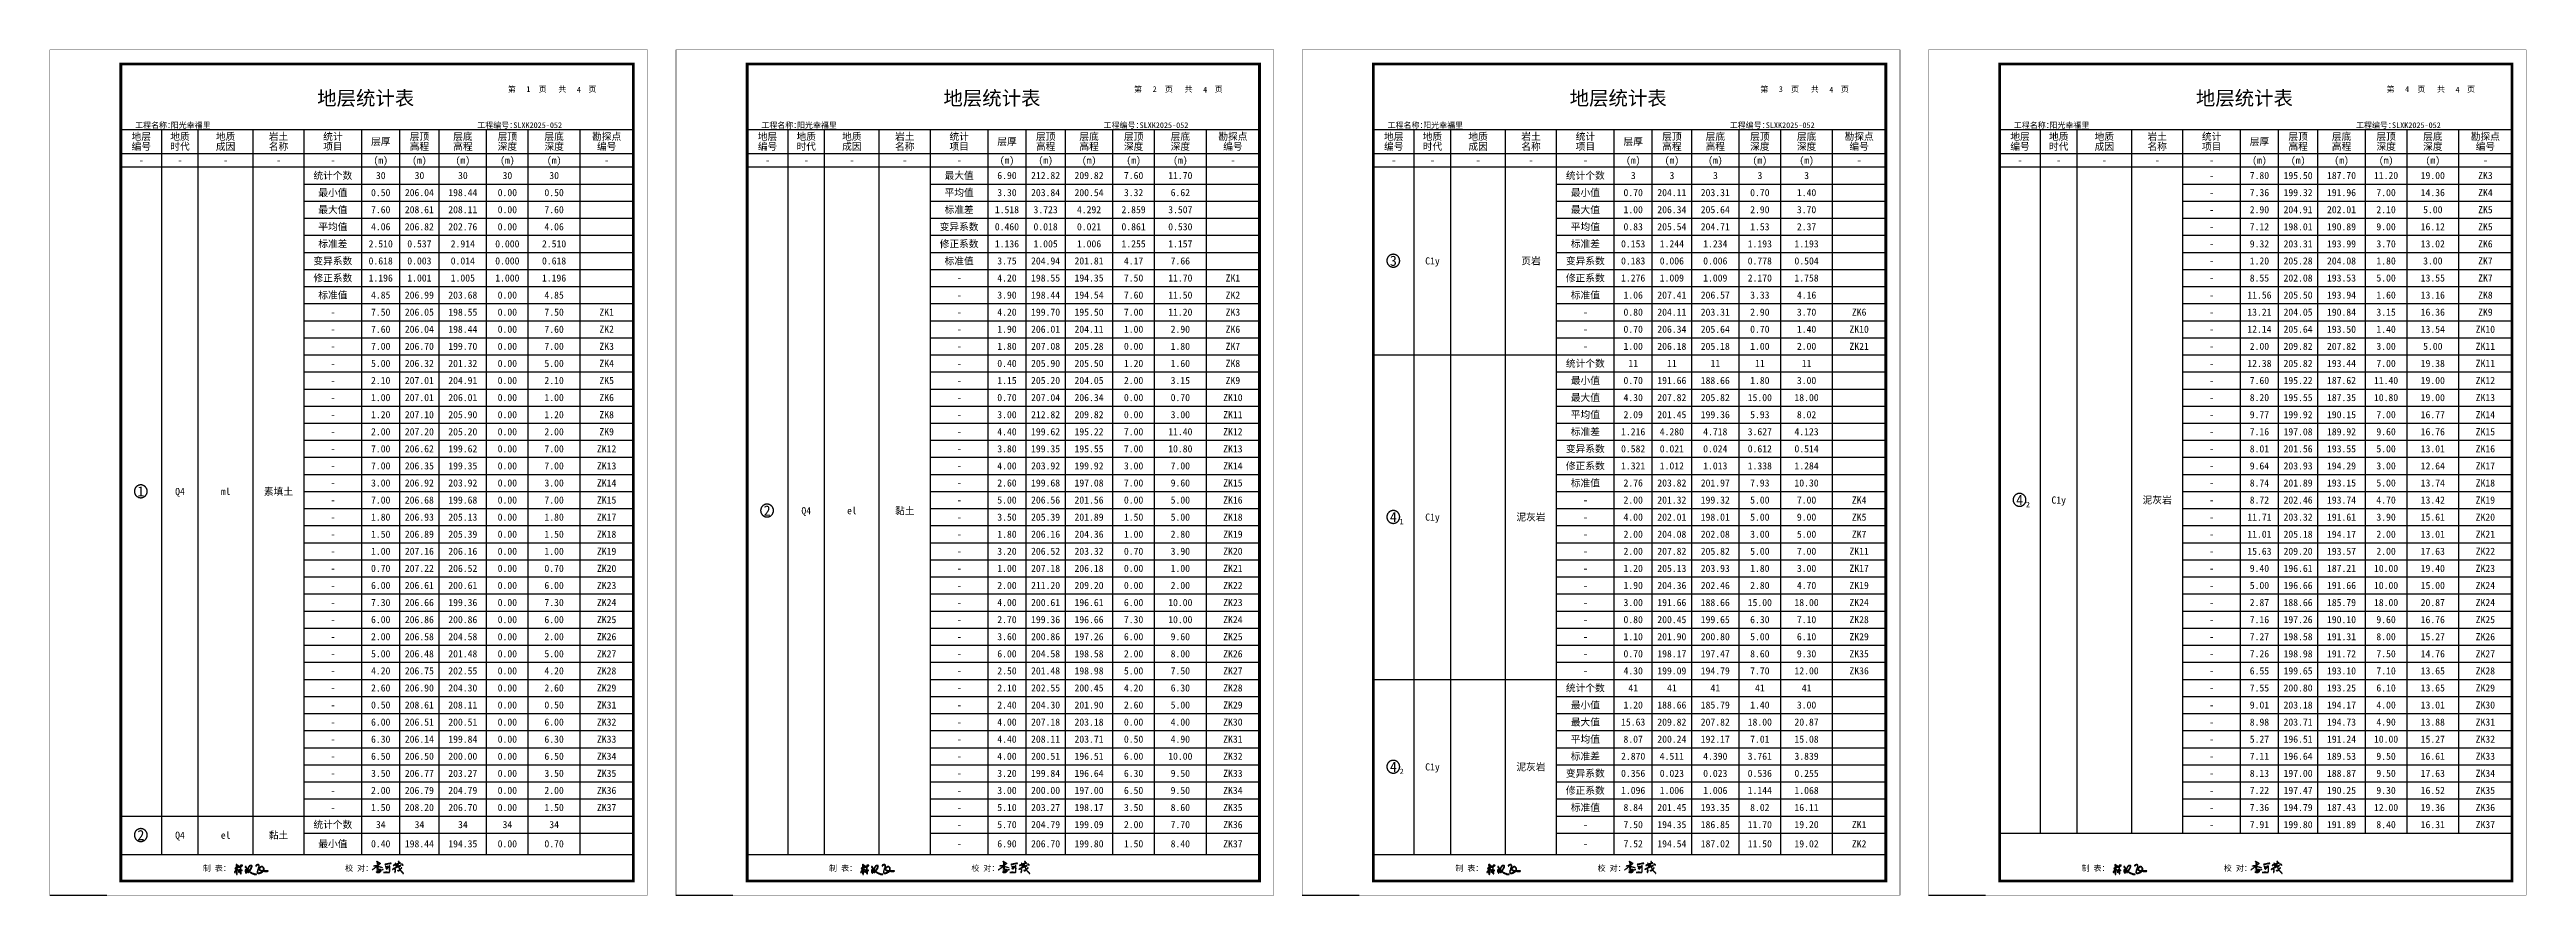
# Model space of a CAD drawing. Header units: millimetres. Extents: x 928 to 1798, y 854 to 1152.
import ezdxf
from ezdxf.enums import TextEntityAlignment as Align

# ---------------------------------------------------------------- set-up
doc = ezdxf.new("R2010")
doc.units = ezdxf.units.MM
doc.layers.add('ZZT_TC', color=7, linetype='Continuous')
doc.layers.add('不打印', color=7, linetype='Continuous', plot=False)
doc.styles.add('成果图图块', font='simfang_0.ttf', dxfattribs={"height": 2.5})
doc.styles.add('成果图模板', font='simfang_0.ttf')
doc.styles.add('成果表转DWG表体', font='simfang_0.ttf', dxfattribs={"height": 2.5})

msp = doc.modelspace()

# ---------------------------------------------------------------- texts
at = {"color": 0, "style": '成果表转DWG表体'}
for s, p in [('地层', (956.97, 1119.84)), ('地质', (970.56, 1119.84)), ('地质', (986.59, 1119.84)), ('岩土', (1005.18, 1119.84)), ('统计', (1024.29, 1119.84)), ('层顶', (1054.68, 1119.84)), ('层底', (1069.94, 1119.84)), ('层顶', (1085.58, 1119.84)), ('层底', (1102, 1119.84)), ('勘探点', (1118.74, 1119.84)), ('地层', (1176.97, 1119.84)), ('地质', (1190.56, 1119.84)), ('地质', (1206.59, 1119.84)), ('岩土', (1225.18, 1119.84)), ('统计', (1244.29, 1119.84)), ('层顶', (1274.68, 1119.84)), ('层底', (1289.94, 1119.84)), ('层顶', (1305.58, 1119.84)), ('层底', (1322, 1119.84)), ('勘探点', (1338.74, 1119.84)), ('地层', (1396.97, 1119.84)), ('地质', (1410.56, 1119.84)), ('地质', (1426.59, 1119.84)), ('岩土', (1445.18, 1119.84)), ('统计', (1464.29, 1119.84)), ('层顶', (1494.68, 1119.84)), ('层底', (1509.94, 1119.84)), ('层顶', (1525.58, 1119.84)), ('层底', (1542, 1119.84)), ('勘探点', (1558.74, 1119.84)), ('地层', (1616.97, 1119.84)), ('地质', (1630.56, 1119.84)), ('地质', (1646.59, 1119.84)), ('岩土', (1665.18, 1119.84)), ('统计', (1684.29, 1119.84)), ('层顶', (1714.68, 1119.84)), ('层底', (1729.94, 1119.84)), ('层顶', (1745.58, 1119.84)), ('层底', (1762, 1119.84)), ('勘探点', (1778.74, 1119.84)), ('编号', (956.97, 1116.34)), ('时代', (970.56, 1116.34)), ('成因', (986.59, 1116.34)), ('名称', (1005.18, 1116.34)), ('项目', (1024.29, 1116.34)), ('层厚', (1041.09, 1118.09)), ('(m)', (1041.95, 1111.5)), ('高程', (1054.68, 1116.34)), ('(m)', (1055.54, 1111.5)), ('高程', (1069.94, 1116.34)), ('(m)', (1070.8, 1111.5)), ('深度', (1085.58, 1116.34)), ('(m)', (1086.44, 1111.5)), ('深度', (1102, 1116.34)), ('(m)', (1102.86, 1111.5)), ('编号', (1120.46, 1116.34)), ('编号', (1176.97, 1116.34)), ('时代', (1190.56, 1116.34)), ('成因', (1206.59, 1116.34)), ('名称', (1225.18, 1116.34)), ('项目', (1244.29, 1116.34)), ('层厚', (1261.09, 1118.09)), ('(m)', (1261.95, 1111.5)), ('高程', (1274.68, 1116.34)), ('(m)', (1275.54, 1111.5)), ('高程', (1289.94, 1116.34)), ('(m)', (1290.8, 1111.5)), ('深度', (1305.58, 1116.34)), ('(m)', (1306.44, 1111.5)), ('深度', (1322, 1116.34)), ('(m)', (1322.86, 1111.5)), ('编号', (1340.46, 1116.34)), ('编号', (1396.97, 1116.34)), ('时代', (1410.56, 1116.34)), ('成因', (1426.59, 1116.34)), ('名称', (1445.18, 1116.34)), ('项目', (1464.29, 1116.34)), ('层厚', (1481.09, 1118.09)), ('(m)', (1481.95, 1111.5)), ('高程', (1494.68, 1116.34)), ('(m)', (1495.54, 1111.5)), ('高程', (1509.94, 1116.34)), ('(m)', (1510.8, 1111.5)), ('深度', (1525.58, 1116.34)), ('(m)', (1526.44, 1111.5)), ('深度', (1542, 1116.34)), ('(m)', (1542.86, 1111.5)), ('编号', (1560.46, 1116.34)), ('编号', (1616.97, 1116.34)), ('时代', (1630.56, 1116.34)), ('成因', (1646.59, 1116.34)), ('名称', (1665.18, 1116.34)), ('项目', (1684.29, 1116.34)), ('层厚', (1701.09, 1118.09)), ('(m)', (1701.95, 1111.5)), ('高程', (1714.68, 1116.34)), ('(m)', (1715.54, 1111.5)), ('高程', (1729.94, 1116.34)), ('(m)', (1730.8, 1111.5)), ('深度', (1745.58, 1116.34)), ('(m)', (1746.44, 1111.5)), ('深度', (1762, 1116.34)), ('(m)', (1762.86, 1111.5)), ('编号', (1780.46, 1116.34)), ('-', (959.54, 1111.5)), ('-', (973.14, 1111.5)), ('-', (989.17, 1111.5)), ('-', (1007.76, 1111.5)), ('统计个数', (1020.85, 1106.15)), ('-', (1026.87, 1111.5)), ('30', (1042.8, 1106.15)), ('30', (1056.4, 1106.15)), ('30', (1071.66, 1106.15)), ('30', (1087.3, 1106.15)), ('30', (1103.72, 1106.15)), ('-', (1123.04, 1111.5)), ('-', (1179.54, 1111.5)), ('-', (1193.14, 1111.5)), ('-', (1209.17, 1111.5)), ('-', (1227.76, 1111.5)), ('最大值', (1242.57, 1106.15)), ('-', (1246.87, 1111.5)), ('6.90', (1261.09, 1106.15)), ('212.82', (1272.96, 1106.15)), ('209.82', (1288.22, 1106.15)), ('7.60', (1305.58, 1106.15)), ('11.70', (1321.14, 1106.15)), ('-', (1343.04, 1111.5)), ('-', (1399.54, 1111.5)), ('-', (1413.14, 1111.5)), ('-', (1429.17, 1111.5)), ('-', (1447.76, 1111.5)), ('统计个数', (1460.85, 1106.15)), ('-', (1466.87, 1111.5)), ('3', (1483.66, 1106.15)), ('3', (1497.26, 1106.15)), ('3', (1512.52, 1106.15)), ('3', (1528.16, 1106.15)), ('3', (1544.57, 1106.15)), ('-', (1563.04, 1111.5)), ('-', (1619.54, 1111.5)), ('-', (1633.14, 1111.5)), ('-', (1649.17, 1111.5)), ('-', (1667.76, 1111.5)), ('-', (1686.87, 1111.5)), ('-', (1686.87, 1106.15)), ('7.80', (1701.09, 1106.15)), ('195.50', (1712.96, 1106.15)), ('187.70', (1728.22, 1106.15)), ('11.20', (1744.72, 1106.15)), ('19.00', (1761.14, 1106.15)), ('ZK3', (1781.32, 1106.15)), ('-', (1783.04, 1111.5)), ('最小值', (1022.57, 1100.15)), ('最大值', (1022.57, 1094.15)), ('0.50', (1041.09, 1100.15)), ('7.60', (1041.09, 1094.15)), ('206.04', (1052.96, 1100.15)), ('208.61', (1052.96, 1094.15)), ('208.11', (1068.22, 1094.15)), ('198.44', (1068.22, 1100.15)), ('0.00', (1085.58, 1100.15)), ('0.00', (1085.58, 1094.15)), ('0.50', (1102, 1100.15)), ('7.60', (1102, 1094.15)), ('标准差', (1242.57, 1094.15)), ('平均值', (1242.57, 1100.15)), ('1.518', (1260.23, 1094.15)), ('3.30', (1261.09, 1100.15)), ('203.84', (1272.96, 1100.15)), ('3.723', (1273.82, 1094.15)), ('200.54', (1288.22, 1100.15)), ('4.292', (1289.08, 1094.15)), ('2.859', (1304.72, 1094.15)), ('3.32', (1305.58, 1100.15)), ('3.507', (1321.14, 1094.15)), ('6.62', (1322, 1100.15)), ('最小值', (1462.57, 1100.15)), ('最大值', (1462.57, 1094.15)), ('0.70', (1481.09, 1100.15)), ('1.00', (1481.09, 1094.15)), ('204.11', (1492.96, 1100.15)), ('206.34', (1492.96, 1094.15)), ('203.31', (1508.22, 1100.15)), ('205.64', (1508.22, 1094.15)), ('2.90', (1525.58, 1094.15)), ('0.70', (1525.58, 1100.15)), ('3.70', (1542, 1094.15)), ('1.40', (1542, 1100.15)), ('-', (1686.87, 1100.15)), ('2.90', (1701.09, 1094.15)), ('7.36', (1701.09, 1100.15)), ('204.91', (1712.96, 1094.15)), ('199.32', (1712.96, 1100.15)), ('202.01', (1728.22, 1094.15)), ('191.96', (1728.22, 1100.15)), ('2.10', (1745.58, 1094.15)), ('7.00', (1745.58, 1100.15)), ('14.36', (1761.14, 1100.15)), ('5.00', (1762, 1094.15)), ('ZK4', (1781.32, 1100.15)), ('ZK5', (1781.32, 1094.15)), ('平均值', (1022.57, 1088.15)), ('4.06', (1041.09, 1088.15)), ('206.82', (1052.96, 1088.15)), ('202.76', (1068.22, 1088.15)), ('0.00', (1085.58, 1088.15)), ('4.06', (1102, 1088.15)), ('变异系数', (1240.85, 1088.15)), ('0.460', (1260.23, 1088.15)), ('0.018', (1273.82, 1088.15)), ('0.021', (1289.08, 1088.15)), ('0.861', (1304.72, 1088.15)), ('0.530', (1321.14, 1088.15)), ('平均值', (1462.57, 1088.15)), ('0.83', (1481.09, 1088.15)), ('205.54', (1492.96, 1088.15)), ('204.71', (1508.22, 1088.15)), ('1.53', (1525.58, 1088.15)), ('2.37', (1542, 1088.15)), ('-', (1686.87, 1094.15)), ('-', (1686.87, 1088.15)), ('7.12', (1701.09, 1088.15)), ('198.01', (1712.96, 1088.15)), ('190.89', (1728.22, 1088.15)), ('9.00', (1745.58, 1088.15)), ('16.12', (1761.14, 1088.15)), ('ZK5', (1781.32, 1088.15)), ('变异系数', (1020.85, 1076.15)), ('标准差', (1022.57, 1082.15)), ('2.510', (1040.23, 1082.15)), ('0.537', (1053.82, 1082.15)), ('2.914', (1069.08, 1082.15)), ('0.000', (1084.72, 1082.15)), ('2.510', (1101.14, 1082.15)), ('修正系数', (1240.85, 1082.15)), ('标准值', (1242.57, 1076.15)), ('1.136', (1260.23, 1082.15)), ('1.005', (1273.82, 1082.15)), ('1.006', (1289.08, 1082.15)), ('1.255', (1304.72, 1082.15)), ('1.157', (1321.14, 1082.15)), ('页岩', (1445.18, 1076.15)), ('变异系数', (1460.85, 1076.15)), ('标准差', (1462.57, 1082.15)), ('0.153', (1480.23, 1082.15)), ('1.244', (1493.82, 1082.15)), ('1.234', (1509.08, 1082.15)), ('1.193', (1524.72, 1082.15)), ('1.193', (1541.14, 1082.15)), ('-', (1686.87, 1082.15)), ('9.32', (1701.09, 1082.15)), ('203.31', (1712.96, 1082.15)), ('193.99', (1728.22, 1082.15)), ('3.70', (1745.58, 1082.15)), ('13.02', (1761.14, 1082.15)), ('ZK6', (1781.32, 1082.15)), ('修正系数', (1020.85, 1070.15)), ('0.618', (1040.23, 1076.15)), ('1.196', (1040.23, 1070.15)), ('0.003', (1053.82, 1076.15)), ('1.001', (1053.82, 1070.15)), ('0.014', (1069.08, 1076.15)), ('1.005', (1069.08, 1070.15)), ('0.000', (1084.72, 1076.15)), ('1.000', (1084.72, 1070.15)), ('0.618', (1101.14, 1076.15)), ('1.196', (1101.14, 1070.15)), ('-', (1246.87, 1070.15)), ('4.20', (1261.09, 1070.15)), ('3.75', (1261.09, 1076.15)), ('204.94', (1272.96, 1076.15)), ('198.55', (1272.96, 1070.15)), ('201.81', (1288.22, 1076.15)), ('194.35', (1288.22, 1070.15)), ('4.17', (1305.58, 1076.15)), ('7.50', (1305.58, 1070.15)), ('11.70', (1321.14, 1070.15)), ('7.66', (1322, 1076.15)), ('ZK1', (1341.32, 1070.15)), ('C1y', (1411.42, 1076.15)), ('修正系数', (1460.85, 1070.15)), ('0.183', (1480.23, 1076.15)), ('1.276', (1480.23, 1070.15)), ('0.006', (1493.82, 1076.15)), ('1.009', (1493.82, 1070.15)), ('0.006', (1509.08, 1076.15)), ('1.009', (1509.08, 1070.15)), ('2.170', (1524.72, 1070.15)), ('0.778', (1524.72, 1076.15)), ('0.504', (1541.14, 1076.15)), ('1.758', (1541.14, 1070.15)), ('-', (1686.87, 1076.15)), ('-', (1686.87, 1070.15)), ('8.55', (1701.09, 1070.15)), ('1.20', (1701.09, 1076.15)), ('205.28', (1712.96, 1076.15)), ('202.08', (1712.96, 1070.15)), ('204.08', (1728.22, 1076.15)), ('193.53', (1728.22, 1070.15)), ('5.00', (1745.58, 1070.15)), ('1.80', (1745.58, 1076.15)), ('13.55', (1761.14, 1070.15)), ('3.00', (1762, 1076.15)), ('ZK7', (1781.32, 1076.15)), ('ZK7', (1781.32, 1070.15)), ('标准值', (1022.57, 1064.15)), ('4.85', (1041.09, 1064.15)), ('206.99', (1052.96, 1064.15)), ('203.68', (1068.22, 1064.15)), ('0.00', (1085.58, 1064.15)), ('4.85', (1102, 1064.15)), ('-', (1246.87, 1064.15)), ('3.90', (1261.09, 1064.15)), ('198.44', (1272.96, 1064.15)), ('194.54', (1288.22, 1064.15)), ('7.60', (1305.58, 1064.15)), ('11.50', (1321.14, 1064.15)), ('ZK2', (1341.32, 1064.15)), ('标准值', (1462.57, 1064.15)), ('1.06', (1481.09, 1064.15)), ('207.41', (1492.96, 1064.15)), ('206.57', (1508.22, 1064.15)), ('3.33', (1525.58, 1064.15)), ('4.16', (1542, 1064.15)), ('-', (1686.87, 1064.15)), ('11.56', (1700.23, 1064.15)), ('205.50', (1712.96, 1064.15)), ('193.94', (1728.22, 1064.15)), ('1.60', (1745.58, 1064.15)), ('13.16', (1761.14, 1064.15)), ('ZK8', (1781.32, 1064.15)), ('-', (1026.87, 1058.15)), ('-', (1026.87, 1052.15)), ('7.50', (1041.09, 1058.15)), ('7.60', (1041.09, 1052.15)), ('206.05', (1052.96, 1058.15)), ('206.04', (1052.96, 1052.15)), ('198.55', (1068.22, 1058.15)), ('198.44', (1068.22, 1052.15)), ('0.00', (1085.58, 1058.15)), ('0.00', (1085.58, 1052.15)), ('7.50', (1102, 1058.15)), ('7.60', (1102, 1052.15)), ('ZK1', (1121.32, 1058.15)), ('ZK2', (1121.32, 1052.15)), ('-', (1246.87, 1058.15)), ('-', (1246.87, 1052.15)), ('4.20', (1261.09, 1058.15)), ('1.90', (1261.09, 1052.15)), ('206.01', (1272.96, 1052.15)), ('199.70', (1272.96, 1058.15)), ('204.11', (1288.22, 1052.15)), ('195.50', (1288.22, 1058.15)), ('7.00', (1305.58, 1058.15)), ('1.00', (1305.58, 1052.15)), ('11.20', (1321.14, 1058.15)), ('2.90', (1322, 1052.15)), ('ZK3', (1341.32, 1058.15)), ('ZK6', (1341.32, 1052.15)), ('-', (1466.87, 1058.15)), ('-', (1466.87, 1052.15)), ('0.80', (1481.09, 1058.15)), ('0.70', (1481.09, 1052.15)), ('204.11', (1492.96, 1058.15)), ('206.34', (1492.96, 1052.15)), ('203.31', (1508.22, 1058.15)), ('205.64', (1508.22, 1052.15)), ('2.90', (1525.58, 1058.15)), ('0.70', (1525.58, 1052.15)), ('3.70', (1542, 1058.15)), ('1.40', (1542, 1052.15)), ('ZK10', (1560.46, 1052.15)), ('ZK6', (1561.32, 1058.15)), ('-', (1686.87, 1058.15)), ('-', (1686.87, 1052.15)), ('13.21', (1700.23, 1058.15)), ('12.14', (1700.23, 1052.15)), ('204.05', (1712.96, 1058.15)), ('205.64', (1712.96, 1052.15)), ('190.84', (1728.22, 1058.15)), ('193.50', (1728.22, 1052.15)), ('3.15', (1745.58, 1058.15)), ('1.40', (1745.58, 1052.15)), ('16.36', (1761.14, 1058.15)), ('13.54', (1761.14, 1052.15)), ('ZK10', (1780.46, 1052.15)), ('ZK9', (1781.32, 1058.15)), ('-', (1026.87, 1046.15)), ('7.00', (1041.09, 1046.15)), ('206.70', (1052.96, 1046.15)), ('199.70', (1068.22, 1046.15)), ('0.00', (1085.58, 1046.15)), ('7.00', (1102, 1046.15)), ('ZK3', (1121.32, 1046.15)), ('-', (1246.87, 1046.15)), ('1.80', (1261.09, 1046.15)), ('207.08', (1272.96, 1046.15)), ('205.28', (1288.22, 1046.15)), ('0.00', (1305.58, 1046.15)), ('1.80', (1322, 1046.15)), ('ZK7', (1341.32, 1046.15)), ('-', (1466.87, 1046.15)), ('1.00', (1481.09, 1046.15)), ('206.18', (1492.96, 1046.15)), ('205.18', (1508.22, 1046.15)), ('1.00', (1525.58, 1046.15)), ('2.00', (1542, 1046.15)), ('ZK21', (1560.46, 1046.15)), ('-', (1686.87, 1046.15)), ('2.00', (1701.09, 1046.15)), ('209.82', (1712.96, 1046.15)), ('207.82', (1728.22, 1046.15)), ('3.00', (1745.58, 1046.15)), ('5.00', (1762, 1046.15)), ('ZK11', (1780.46, 1046.15)), ('-', (1026.87, 1040.15)), ('5.00', (1041.09, 1040.15)), ('2.10', (1041.09, 1034.15)), ('206.32', (1052.96, 1040.15)), ('207.01', (1052.96, 1034.15)), ('201.32', (1068.22, 1040.15)), ('204.91', (1068.22, 1034.15)), ('0.00', (1085.58, 1040.15)), ('0.00', (1085.58, 1034.15)), ('5.00', (1102, 1040.15)), ('2.10', (1102, 1034.15)), ('ZK4', (1121.32, 1040.15)), ('ZK5', (1121.32, 1034.15)), ('-', (1246.87, 1040.15)), ('0.40', (1261.09, 1040.15)), ('1.15', (1261.09, 1034.15)), ('205.90', (1272.96, 1040.15)), ('205.20', (1272.96, 1034.15)), ('205.50', (1288.22, 1040.15)), ('204.05', (1288.22, 1034.15)), ('2.00', (1305.58, 1034.15)), ('1.20', (1305.58, 1040.15)), ('3.15', (1322, 1034.15)), ('1.60', (1322, 1040.15)), ('ZK8', (1341.32, 1040.15)), ('ZK9', (1341.32, 1034.15)), ('统计个数', (1460.85, 1040.15)), ('最小值', (1462.57, 1034.15)), ('0.70', (1481.09, 1034.15)), ('11', (1482.8, 1040.15)), ('191.66', (1492.96, 1034.15)), ('11', (1496.4, 1040.15)), ('188.66', (1508.22, 1034.15)), ('11', (1511.66, 1040.15)), ('1.80', (1525.58, 1034.15)), ('11', (1527.3, 1040.15)), ('3.00', (1542, 1034.15)), ('11', (1543.72, 1040.15)), ('-', (1686.87, 1040.15)), ('12.38', (1700.23, 1040.15)), ('7.60', (1701.09, 1034.15)), ('205.82', (1712.96, 1040.15)), ('195.22', (1712.96, 1034.15)), ('193.44', (1728.22, 1040.15)), ('187.62', (1728.22, 1034.15)), ('11.40', (1744.72, 1034.15)), ('7.00', (1745.58, 1040.15)), ('19.38', (1761.14, 1040.15)), ('19.00', (1761.14, 1034.15)), ('ZK11', (1780.46, 1040.15)), ('ZK12', (1780.46, 1034.15)), ('-', (1026.87, 1034.15)), ('-', (1026.87, 1028.15)), ('1.00', (1041.09, 1028.15)), ('207.01', (1052.96, 1028.15)), ('206.01', (1068.22, 1028.15)), ('0.00', (1085.58, 1028.15)), ('1.00', (1102, 1028.15)), ('ZK6', (1121.32, 1028.15)), ('-', (1246.87, 1034.15)), ('-', (1246.87, 1028.15)), ('0.70', (1261.09, 1028.15)), ('207.04', (1272.96, 1028.15)), ('206.34', (1288.22, 1028.15)), ('0.00', (1305.58, 1028.15)), ('0.70', (1322, 1028.15)), ('ZK10', (1340.46, 1028.15)), ('最大值', (1462.57, 1028.15)), ('4.30', (1481.09, 1028.15)), ('207.82', (1492.96, 1028.15)), ('205.82', (1508.22, 1028.15)), ('15.00', (1524.72, 1028.15)), ('18.00', (1541.14, 1028.15)), ('-', (1686.87, 1034.15)), ('-', (1686.87, 1028.15)), ('8.20', (1701.09, 1028.15)), ('195.55', (1712.96, 1028.15)), ('187.35', (1728.22, 1028.15)), ('10.80', (1744.72, 1028.15)), ('19.00', (1761.14, 1028.15)), ('ZK13', (1780.46, 1028.15)), ('-', (1026.87, 1022.15)), ('2.00', (1041.09, 1016.15)), ('1.20', (1041.09, 1022.15)), ('207.10', (1052.96, 1022.15)), ('207.20', (1052.96, 1016.15)), ('205.90', (1068.22, 1022.15)), ('205.20', (1068.22, 1016.15)), ('0.00', (1085.58, 1022.15)), ('0.00', (1085.58, 1016.15)), ('2.00', (1102, 1016.15)), ('1.20', (1102, 1022.15)), ('ZK8', (1121.32, 1022.15)), ('ZK9', (1121.32, 1016.15)), ('-', (1246.87, 1022.15)), ('4.40', (1261.09, 1016.15)), ('3.00', (1261.09, 1022.15)), ('212.82', (1272.96, 1022.15)), ('199.62', (1272.96, 1016.15)), ('209.82', (1288.22, 1022.15)), ('195.22', (1288.22, 1016.15)), ('0.00', (1305.58, 1022.15)), ('7.00', (1305.58, 1016.15)), ('11.40', (1321.14, 1016.15)), ('3.00', (1322, 1022.15)), ('ZK11', (1340.46, 1022.15)), ('ZK12', (1340.46, 1016.15)), ('标准差', (1462.57, 1016.15)), ('平均值', (1462.57, 1022.15)), ('1.216', (1480.23, 1016.15)), ('2.09', (1481.09, 1022.15)), ('201.45', (1492.96, 1022.15)), ('4.280', (1493.82, 1016.15)), ('199.36', (1508.22, 1022.15)), ('4.718', (1509.08, 1016.15)), ('3.627', (1524.72, 1016.15)), ('5.93', (1525.58, 1022.15)), ('4.123', (1541.14, 1016.15)), ('8.02', (1542, 1022.15)), ('-', (1686.87, 1022.15)), ('9.77', (1701.09, 1022.15)), ('7.16', (1701.09, 1016.15)), ('199.92', (1712.96, 1022.15)), ('197.08', (1712.96, 1016.15)), ('190.15', (1728.22, 1022.15)), ('189.92', (1728.22, 1016.15)), ('9.60', (1745.58, 1016.15)), ('7.00', (1745.58, 1022.15)), ('16.77', (1761.14, 1022.15)), ('16.76', (1761.14, 1016.15)), ('ZK14', (1780.46, 1022.15)), ('ZK15', (1780.46, 1016.15)), ('-', (1026.87, 1016.15)), ('-', (1026.87, 1010.15)), ('7.00', (1041.09, 1010.15)), ('206.62', (1052.96, 1010.15)), ('199.62', (1068.22, 1010.15)), ('0.00', (1085.58, 1010.15)), ('7.00', (1102, 1010.15)), ('ZK12', (1120.46, 1010.15)), ('-', (1246.87, 1016.15)), ('-', (1246.87, 1010.15)), ('3.80', (1261.09, 1010.15)), ('199.35', (1272.96, 1010.15)), ('195.55', (1288.22, 1010.15)), ('7.00', (1305.58, 1010.15)), ('10.80', (1321.14, 1010.15)), ('ZK13', (1340.46, 1010.15)), ('变异系数', (1460.85, 1010.15)), ('0.582', (1480.23, 1010.15)), ('0.021', (1493.82, 1010.15)), ('0.024', (1509.08, 1010.15)), ('0.612', (1524.72, 1010.15)), ('0.514', (1541.14, 1010.15)), ('-', (1686.87, 1016.15)), ('-', (1686.87, 1010.15)), ('8.01', (1701.09, 1010.15)), ('201.56', (1712.96, 1010.15)), ('193.55', (1728.22, 1010.15)), ('5.00', (1745.58, 1010.15)), ('13.01', (1761.14, 1010.15)), ('ZK16', (1780.46, 1010.15)), ('-', (1026.87, 1004.15)), ('7.00', (1041.09, 1004.15)), ('206.35', (1052.96, 1004.15)), ('199.35', (1068.22, 1004.15)), ('0.00', (1085.58, 1004.15)), ('7.00', (1102, 1004.15)), ('ZK13', (1120.46, 1004.15)), ('-', (1246.87, 1004.15)), ('4.00', (1261.09, 1004.15)), ('203.92', (1272.96, 1004.15)), ('199.92', (1288.22, 1004.15)), ('3.00', (1305.58, 1004.15)), ('7.00', (1322, 1004.15)), ('ZK14', (1340.46, 1004.15)), ('修正系数', (1460.85, 1004.15)), ('标准值', (1462.57, 998.15)), ('1.321', (1480.23, 1004.15)), ('1.012', (1493.82, 1004.15)), ('1.013', (1509.08, 1004.15)), ('1.338', (1524.72, 1004.15)), ('1.284', (1541.14, 1004.15)), ('-', (1686.87, 1004.15)), ('9.64', (1701.09, 1004.15)), ('203.93', (1712.96, 1004.15)), ('194.29', (1728.22, 1004.15)), ('3.00', (1745.58, 1004.15)), ('12.64', (1761.14, 1004.15)), ('ZK17', (1780.46, 1004.15)), ('Q4', (972.28, 995.15)), ('ml', (988.31, 995.15)), ('素填土', (1003.46, 995.15)), ('-', (1026.87, 998.15)), ('-', (1026.87, 992.15)), ('3.00', (1041.09, 998.15)), ('7.00', (1041.09, 992.15)), ('206.92', (1052.96, 998.15)), ('206.68', (1052.96, 992.15)), ('203.92', (1068.22, 998.15)), ('199.68', (1068.22, 992.15)), ('0.00', (1085.58, 998.15)), ('0.00', (1085.58, 992.15)), ('3.00', (1102, 998.15)), ('7.00', (1102, 992.15)), ('ZK14', (1120.46, 998.15)), ('ZK15', (1120.46, 992.15)), ('-', (1246.87, 998.15)), ('-', (1246.87, 992.15)), ('5.00', (1261.09, 992.15)), ('2.60', (1261.09, 998.15)), ('206.56', (1272.96, 992.15)), ('199.68', (1272.96, 998.15)), ('201.56', (1288.22, 992.15)), ('197.08', (1288.22, 998.15)), ('0.00', (1305.58, 992.15)), ('7.00', (1305.58, 998.15)), ('5.00', (1322, 992.15)), ('9.60', (1322, 998.15)), ('ZK15', (1340.46, 998.15)), ('ZK16', (1340.46, 992.15)), ('-', (1466.87, 992.15)), ('2.76', (1481.09, 998.15)), ('2.00', (1481.09, 992.15)), ('203.82', (1492.96, 998.15)), ('201.32', (1492.96, 992.15)), ('201.97', (1508.22, 998.15)), ('199.32', (1508.22, 992.15)), ('5.00', (1525.58, 992.15)), ('7.93', (1525.58, 998.15)), ('10.30', (1541.14, 998.15)), ('7.00', (1542, 992.15)), ('ZK4', (1561.32, 992.15)), ('C1y', (1631.42, 992.15)), ('泥灰岩', (1663.46, 992.15)), ('-', (1686.87, 998.15)), ('-', (1686.87, 992.15)), ('8.74', (1701.09, 998.15)), ('8.72', (1701.09, 992.15)), ('201.89', (1712.96, 998.15)), ('202.46', (1712.96, 992.15)), ('193.15', (1728.22, 998.15)), ('193.74', (1728.22, 992.15)), ('4.70', (1745.58, 992.15)), ('5.00', (1745.58, 998.15)), ('13.74', (1761.14, 998.15)), ('13.42', (1761.14, 992.15)), ('ZK18', (1780.46, 998.15)), ('ZK19', (1780.46, 992.15)), ('-', (1026.87, 986.15)), ('1.80', (1041.09, 986.15)), ('206.93', (1052.96, 986.15)), ('205.13', (1068.22, 986.15)), ('0.00', (1085.58, 986.15)), ('1.80', (1102, 986.15)), ('ZK17', (1120.46, 986.15)), ('Q4', (1192.28, 988.4)), ('el', (1208.31, 988.4)), ('黏土', (1225.18, 988.4)), ('-', (1246.87, 986.15)), ('3.50', (1261.09, 986.15)), ('205.39', (1272.96, 986.15)), ('201.89', (1288.22, 986.15)), ('1.50', (1305.58, 986.15)), ('5.00', (1322, 986.15)), ('ZK18', (1340.46, 986.15)), ('C1y', (1411.42, 986.15)), ('泥灰岩', (1443.46, 986.15)), ('-', (1466.87, 986.15)), ('4.00', (1481.09, 986.15)), ('202.01', (1492.96, 986.15)), ('198.01', (1508.22, 986.15)), ('5.00', (1525.58, 986.15)), ('9.00', (1542, 986.15)), ('ZK5', (1561.32, 986.15)), ('-', (1686.87, 986.15)), ('11.71', (1700.23, 986.15)), ('203.32', (1712.96, 986.15)), ('191.61', (1728.22, 986.15)), ('3.90', (1745.58, 986.15)), ('15.61', (1761.14, 986.15)), ('ZK20', (1780.46, 986.15)), ('-', (1026.87, 980.15)), ('-', (1026.87, 974.15)), ('1.50', (1041.09, 980.15)), ('1.00', (1041.09, 974.15)), ('206.89', (1052.96, 980.15)), ('207.16', (1052.96, 974.15)), ('205.39', (1068.22, 980.15)), ('206.16', (1068.22, 974.15)), ('0.00', (1085.58, 980.15)), ('0.00', (1085.58, 974.15)), ('1.50', (1102, 980.15)), ('1.00', (1102, 974.15)), ('ZK18', (1120.46, 980.15)), ('ZK19', (1120.46, 974.15)), ('-', (1246.87, 980.15)), ('-', (1246.87, 974.15)), ('3.20', (1261.09, 974.15)), ('1.80', (1261.09, 980.15)), ('206.16', (1272.96, 980.15)), ('206.52', (1272.96, 974.15)), ('204.36', (1288.22, 980.15)), ('203.32', (1288.22, 974.15)), ('0.70', (1305.58, 974.15)), ('1.00', (1305.58, 980.15)), ('3.90', (1322, 974.15)), ('2.80', (1322, 980.15)), ('ZK19', (1340.46, 980.15)), ('ZK20', (1340.46, 974.15)), ('-', (1466.87, 980.15)), ('-', (1466.87, 974.15)), ('2.00', (1481.09, 980.15)), ('2.00', (1481.09, 974.15)), ('204.08', (1492.96, 980.15)), ('207.82', (1492.96, 974.15)), ('202.08', (1508.22, 980.15)), ('205.82', (1508.22, 974.15)), ('3.00', (1525.58, 980.15)), ('5.00', (1525.58, 974.15)), ('5.00', (1542, 980.15)), ('7.00', (1542, 974.15)), ('ZK11', (1560.46, 974.15)), ('ZK7', (1561.32, 980.15)), ('-', (1686.87, 980.15)), ('-', (1686.87, 974.15)), ('11.01', (1700.23, 980.15)), ('15.63', (1700.23, 974.15)), ('205.18', (1712.96, 980.15)), ('209.20', (1712.96, 974.15)), ('194.17', (1728.22, 980.15)), ('193.57', (1728.22, 974.15)), ('2.00', (1745.58, 980.15)), ('2.00', (1745.58, 974.15)), ('13.01', (1761.14, 980.15)), ('17.63', (1761.14, 974.15)), ('ZK21', (1780.46, 980.15)), ('ZK22', (1780.46, 974.15)), ('-', (1026.87, 968.15)), ('0.70', (1041.09, 968.15)), ('207.22', (1052.96, 968.15)), ('206.52', (1068.22, 968.15)), ('0.00', (1085.58, 968.15)), ('0.70', (1102, 968.15)), ('ZK20', (1120.46, 968.15)), ('-', (1246.87, 968.15)), ('1.00', (1261.09, 968.15)), ('207.18', (1272.96, 968.15)), ('206.18', (1288.22, 968.15)), ('0.00', (1305.58, 968.15)), ('1.00', (1322, 968.15)), ('ZK21', (1340.46, 968.15)), ('-', (1466.87, 968.15)), ('1.20', (1481.09, 968.15)), ('205.13', (1492.96, 968.15)), ('203.93', (1508.22, 968.15)), ('1.80', (1525.58, 968.15)), ('3.00', (1542, 968.15)), ('ZK17', (1560.46, 968.15)), ('-', (1686.87, 968.15)), ('9.40', (1701.09, 968.15)), ('196.61', (1712.96, 968.15)), ('187.21', (1728.22, 968.15)), ('10.00', (1744.72, 968.15)), ('19.40', (1761.14, 968.15)), ('ZK23', (1780.46, 968.15)), ('-', (1026.87, 962.15)), ('-', (1026.87, 956.15)), ('6.00', (1041.09, 962.15)), ('7.30', (1041.09, 956.15)), ('206.61', (1052.96, 962.15)), ('206.66', (1052.96, 956.15)), ('200.61', (1068.22, 962.15)), ('199.36', (1068.22, 956.15)), ('0.00', (1085.58, 962.15)), ('0.00', (1085.58, 956.15)), ('6.00', (1102, 962.15)), ('7.30', (1102, 956.15)), ('ZK23', (1120.46, 962.15)), ('ZK24', (1120.46, 956.15)), ('-', (1246.87, 962.15)), ('-', (1246.87, 956.15)), ('4.00', (1261.09, 956.15)), ('2.00', (1261.09, 962.15)), ('211.20', (1272.96, 962.15)), ('200.61', (1272.96, 956.15)), ('209.20', (1288.22, 962.15)), ('196.61', (1288.22, 956.15)), ('0.00', (1305.58, 962.15)), ('6.00', (1305.58, 956.15)), ('10.00', (1321.14, 956.15)), ('2.00', (1322, 962.15)), ('ZK22', (1340.46, 962.15)), ('ZK23', (1340.46, 956.15)), ('-', (1466.87, 962.15)), ('-', (1466.87, 956.15)), ('3.00', (1481.09, 956.15)), ('1.90', (1481.09, 962.15)), ('204.36', (1492.96, 962.15)), ('191.66', (1492.96, 956.15)), ('202.46', (1508.22, 962.15)), ('188.66', (1508.22, 956.15)), ('15.00', (1524.72, 956.15)), ('2.80', (1525.58, 962.15)), ('18.00', (1541.14, 956.15)), ('4.70', (1542, 962.15)), ('ZK19', (1560.46, 962.15)), ('ZK24', (1560.46, 956.15)), ('-', (1686.87, 962.15)), ('-', (1686.87, 956.15)), ('5.00', (1701.09, 962.15)), ('2.87', (1701.09, 956.15)), ('196.66', (1712.96, 962.15)), ('188.66', (1712.96, 956.15)), ('191.66', (1728.22, 962.15)), ('185.79', (1728.22, 956.15)), ('10.00', (1744.72, 962.15)), ('18.00', (1744.72, 956.15)), ('20.87', (1761.14, 956.15)), ('15.00', (1761.14, 962.15)), ('ZK24', (1780.46, 962.15)), ('ZK24', (1780.46, 956.15)), ('-', (1026.87, 950.15)), ('6.00', (1041.09, 950.15)), ('206.86', (1052.96, 950.15)), ('200.86', (1068.22, 950.15)), ('0.00', (1085.58, 950.15)), ('6.00', (1102, 950.15)), ('ZK25', (1120.46, 950.15)), ('-', (1246.87, 950.15)), ('2.70', (1261.09, 950.15)), ('199.36', (1272.96, 950.15)), ('196.66', (1288.22, 950.15)), ('7.30', (1305.58, 950.15)), ('10.00', (1321.14, 950.15)), ('ZK24', (1340.46, 950.15)), ('-', (1466.87, 950.15)), ('0.80', (1481.09, 950.15)), ('200.45', (1492.96, 950.15)), ('199.65', (1508.22, 950.15)), ('6.30', (1525.58, 950.15)), ('7.10', (1542, 950.15)), ('ZK28', (1560.46, 950.15)), ('-', (1686.87, 950.15)), ('7.16', (1701.09, 950.15)), ('197.26', (1712.96, 950.15)), ('190.10', (1728.22, 950.15)), ('9.60', (1745.58, 950.15)), ('16.76', (1761.14, 950.15)), ('ZK25', (1780.46, 950.15)), ('-', (1026.87, 944.15)), ('5.00', (1041.09, 938.15)), ('2.00', (1041.09, 944.15)), ('206.58', (1052.96, 944.15)), ('206.48', (1052.96, 938.15)), ('204.58', (1068.22, 944.15)), ('201.48', (1068.22, 938.15)), ('0.00', (1085.58, 944.15)), ('0.00', (1085.58, 938.15)), ('5.00', (1102, 938.15)), ('2.00', (1102, 944.15)), ('ZK26', (1120.46, 944.15)), ('ZK27', (1120.46, 938.15)), ('-', (1246.87, 944.15)), ('3.60', (1261.09, 944.15)), ('6.00', (1261.09, 938.15)), ('200.86', (1272.96, 944.15)), ('204.58', (1272.96, 938.15)), ('197.26', (1288.22, 944.15)), ('198.58', (1288.22, 938.15)), ('2.00', (1305.58, 938.15)), ('6.00', (1305.58, 944.15)), ('8.00', (1322, 938.15)), ('9.60', (1322, 944.15)), ('ZK25', (1340.46, 944.15)), ('ZK26', (1340.46, 938.15)), ('-', (1466.87, 944.15)), ('0.70', (1481.09, 938.15)), ('1.10', (1481.09, 944.15)), ('201.90', (1492.96, 944.15)), ('198.17', (1492.96, 938.15)), ('200.80', (1508.22, 944.15)), ('197.47', (1508.22, 938.15)), ('5.00', (1525.58, 944.15)), ('8.60', (1525.58, 938.15)), ('9.30', (1542, 938.15)), ('6.10', (1542, 944.15)), ('ZK29', (1560.46, 944.15)), ('ZK35', (1560.46, 938.15)), ('-', (1686.87, 944.15)), ('7.27', (1701.09, 944.15)), ('7.26', (1701.09, 938.15)), ('198.58', (1712.96, 944.15)), ('198.98', (1712.96, 938.15)), ('191.31', (1728.22, 944.15)), ('191.72', (1728.22, 938.15)), ('8.00', (1745.58, 944.15)), ('7.50', (1745.58, 938.15)), ('15.27', (1761.14, 944.15)), ('14.76', (1761.14, 938.15)), ('ZK26', (1780.46, 944.15)), ('ZK27', (1780.46, 938.15)), ('-', (1026.87, 938.15)), ('-', (1026.87, 932.15)), ('4.20', (1041.09, 932.15)), ('206.75', (1052.96, 932.15)), ('202.55', (1068.22, 932.15)), ('0.00', (1085.58, 932.15)), ('4.20', (1102, 932.15)), ('ZK28', (1120.46, 932.15)), ('-', (1246.87, 938.15)), ('-', (1246.87, 932.15)), ('2.50', (1261.09, 932.15)), ('201.48', (1272.96, 932.15)), ('198.98', (1288.22, 932.15)), ('5.00', (1305.58, 932.15)), ('7.50', (1322, 932.15)), ('ZK27', (1340.46, 932.15)), ('-', (1466.87, 938.15)), ('-', (1466.87, 932.15)), ('4.30', (1481.09, 932.15)), ('199.09', (1492.96, 932.15)), ('194.79', (1508.22, 932.15)), ('7.70', (1525.58, 932.15)), ('12.00', (1541.14, 932.15)), ('ZK36', (1560.46, 932.15)), ('-', (1686.87, 938.15)), ('-', (1686.87, 932.15)), ('6.55', (1701.09, 932.15)), ('199.65', (1712.96, 932.15)), ('193.10', (1728.22, 932.15)), ('7.10', (1745.58, 932.15)), ('13.65', (1761.14, 932.15)), ('ZK28', (1780.46, 932.15)), ('-', (1026.87, 926.15)), ('2.60', (1041.09, 926.15)), ('0.50', (1041.09, 920.15)), ('206.90', (1052.96, 926.15)), ('208.61', (1052.96, 920.15)), ('204.30', (1068.22, 926.15)), ('208.11', (1068.22, 920.15)), ('0.00', (1085.58, 926.15)), ('0.00', (1085.58, 920.15)), ('2.60', (1102, 926.15)), ('0.50', (1102, 920.15)), ('ZK29', (1120.46, 926.15)), ('ZK31', (1120.46, 920.15)), ('-', (1246.87, 926.15)), ('2.10', (1261.09, 926.15)), ('2.40', (1261.09, 920.15)), ('202.55', (1272.96, 926.15)), ('204.30', (1272.96, 920.15)), ('200.45', (1288.22, 926.15)), ('201.90', (1288.22, 920.15)), ('4.20', (1305.58, 926.15)), ('2.60', (1305.58, 920.15)), ('5.00', (1322, 920.15)), ('6.30', (1322, 926.15)), ('ZK28', (1340.46, 926.15)), ('ZK29', (1340.46, 920.15)), ('统计个数', (1460.85, 926.15)), ('最小值', (1462.57, 920.15)), ('1.20', (1481.09, 920.15)), ('41', (1482.8, 926.15)), ('188.66', (1492.96, 920.15)), ('41', (1496.4, 926.15)), ('185.79', (1508.22, 920.15)), ('41', (1511.66, 926.15)), ('1.40', (1525.58, 920.15)), ('41', (1527.3, 926.15)), ('3.00', (1542, 920.15)), ('41', (1543.72, 926.15)), ('-', (1686.87, 926.15)), ('9.01', (1701.09, 920.15)), ('7.55', (1701.09, 926.15)), ('200.80', (1712.96, 926.15)), ('203.18', (1712.96, 920.15)), ('193.25', (1728.22, 926.15)), ('194.17', (1728.22, 920.15)), ('4.00', (1745.58, 920.15)), ('6.10', (1745.58, 926.15)), ('13.65', (1761.14, 926.15)), ('13.01', (1761.14, 920.15)), ('ZK29', (1780.46, 926.15)), ('ZK30', (1780.46, 920.15)), ('-', (1026.87, 920.15)), ('-', (1026.87, 914.15)), ('6.00', (1041.09, 914.15)), ('206.51', (1052.96, 914.15)), ('200.51', (1068.22, 914.15)), ('0.00', (1085.58, 914.15)), ('6.00', (1102, 914.15)), ('ZK32', (1120.46, 914.15)), ('-', (1246.87, 920.15)), ('-', (1246.87, 914.15)), ('4.00', (1261.09, 914.15)), ('207.18', (1272.96, 914.15)), ('203.18', (1288.22, 914.15)), ('0.00', (1305.58, 914.15)), ('4.00', (1322, 914.15)), ('ZK30', (1340.46, 914.15)), ('最大值', (1462.57, 914.15)), ('15.63', (1480.23, 914.15)), ('209.82', (1492.96, 914.15)), ('207.82', (1508.22, 914.15)), ('18.00', (1524.72, 914.15)), ('20.87', (1541.14, 914.15)), ('-', (1686.87, 920.15)), ('-', (1686.87, 914.15)), ('8.98', (1701.09, 914.15)), ('203.71', (1712.96, 914.15)), ('194.73', (1728.22, 914.15)), ('4.90', (1745.58, 914.15)), ('13.88', (1761.14, 914.15)), ('ZK31', (1780.46, 914.15)), ('-', (1026.87, 908.15)), ('6.30', (1041.09, 908.15)), ('206.14', (1052.96, 908.15)), ('199.84', (1068.22, 908.15)), ('0.00', (1085.58, 908.15)), ('6.30', (1102, 908.15)), ('ZK33', (1120.46, 908.15)), ('-', (1246.87, 908.15)), ('4.40', (1261.09, 908.15)), ('208.11', (1272.96, 908.15)), ('203.71', (1288.22, 908.15)), ('0.50', (1305.58, 908.15)), ('4.90', (1322, 908.15)), ('ZK31', (1340.46, 908.15)), ('标准差', (1462.57, 902.15)), ('平均值', (1462.57, 908.15)), ('8.07', (1481.09, 908.15)), ('200.24', (1492.96, 908.15)), ('192.17', (1508.22, 908.15)), ('7.01', (1525.58, 908.15)), ('15.08', (1541.14, 908.15)), ('-', (1686.87, 908.15)), ('5.27', (1701.09, 908.15)), ('196.51', (1712.96, 908.15)), ('191.24', (1728.22, 908.15)), ('10.00', (1744.72, 908.15)), ('15.27', (1761.14, 908.15)), ('ZK32', (1780.46, 908.15)), ('-', (1026.87, 902.15)), ('-', (1026.87, 896.15)), ('3.50', (1041.09, 896.15)), ('6.50', (1041.09, 902.15)), ('206.50', (1052.96, 902.15)), ('206.77', (1052.96, 896.15)), ('200.00', (1068.22, 902.15)), ('203.27', (1068.22, 896.15)), ('0.00', (1085.58, 902.15)), ('0.00', (1085.58, 896.15)), ('3.50', (1102, 896.15)), ('6.50', (1102, 902.15)), ('ZK34', (1120.46, 902.15)), ('ZK35', (1120.46, 896.15)), ('-', (1246.87, 902.15)), ('-', (1246.87, 896.15)), ('4.00', (1261.09, 902.15)), ('3.20', (1261.09, 896.15)), ('200.51', (1272.96, 902.15)), ('199.84', (1272.96, 896.15)), ('196.51', (1288.22, 902.15)), ('196.64', (1288.22, 896.15)), ('6.00', (1305.58, 902.15)), ('6.30', (1305.58, 896.15)), ('10.00', (1321.14, 902.15)), ('9.50', (1322, 896.15)), ('ZK32', (1340.46, 902.15)), ('ZK33', (1340.46, 896.15)), ('C1y', (1411.42, 898.4)), ('泥灰岩', (1443.46, 898.4)), ('变异系数', (1460.85, 896.15)), ('2.870', (1480.23, 902.15)), ('0.356', (1480.23, 896.15)), ('4.511', (1493.82, 902.15)), ('0.023', (1493.82, 896.15)), ('4.390', (1509.08, 902.15)), ('0.023', (1509.08, 896.15)), ('3.761', (1524.72, 902.15)), ('0.536', (1524.72, 896.15)), ('3.839', (1541.14, 902.15)), ('0.255', (1541.14, 896.15)), ('-', (1686.87, 902.15)), ('-', (1686.87, 896.15)), ('8.13', (1701.09, 896.15)), ('7.11', (1701.09, 902.15)), ('196.64', (1712.96, 902.15)), ('197.00', (1712.96, 896.15)), ('189.53', (1728.22, 902.15)), ('188.87', (1728.22, 896.15)), ('9.50', (1745.58, 902.15)), ('9.50', (1745.58, 896.15)), ('16.61', (1761.14, 902.15)), ('17.63', (1761.14, 896.15)), ('ZK33', (1780.46, 902.15)), ('ZK34', (1780.46, 896.15)), ('-', (1026.87, 890.15)), ('2.00', (1041.09, 890.15)), ('206.79', (1052.96, 890.15)), ('204.79', (1068.22, 890.15)), ('0.00', (1085.58, 890.15)), ('2.00', (1102, 890.15)), ('ZK36', (1120.46, 890.15)), ('-', (1246.87, 890.15)), ('3.00', (1261.09, 890.15)), ('200.00', (1272.96, 890.15)), ('197.00', (1288.22, 890.15)), ('6.50', (1305.58, 890.15)), ('9.50', (1322, 890.15)), ('ZK34', (1340.46, 890.15)), ('修正系数', (1460.85, 890.15)), ('1.096', (1480.23, 890.15)), ('1.006', (1493.82, 890.15)), ('1.006', (1509.08, 890.15)), ('1.144', (1524.72, 890.15)), ('1.068', (1541.14, 890.15)), ('-', (1686.87, 890.15)), ('7.22', (1701.09, 890.15)), ('197.47', (1712.96, 890.15)), ('190.25', (1728.22, 890.15)), ('9.30', (1745.58, 890.15)), ('16.52', (1761.14, 890.15)), ('ZK35', (1780.46, 890.15)), ('统计个数', (1020.85, 878.15)), ('-', (1026.87, 884.15)), ('1.50', (1041.09, 884.15)), ('34', (1042.8, 878.15)), ('208.20', (1052.96, 884.15)), ('34', (1056.4, 878.15)), ('206.70', (1068.22, 884.15)), ('34', (1071.66, 878.15)), ('0.00', (1085.58, 884.15)), ('34', (1087.3, 878.15)), ('1.50', (1102, 884.15)), ('34', (1103.72, 878.15)), ('ZK37', (1120.46, 884.15)), ('-', (1246.87, 884.15)), ('-', (1246.87, 878.15)), ('5.10', (1261.09, 884.15)), ('5.70', (1261.09, 878.15)), ('203.27', (1272.96, 884.15)), ('204.79', (1272.96, 878.15)), ('198.17', (1288.22, 884.15)), ('199.09', (1288.22, 878.15)), ('3.50', (1305.58, 884.15)), ('2.00', (1305.58, 878.15)), ('8.60', (1322, 884.15)), ('7.70', (1322, 878.15)), ('ZK35', (1340.46, 884.15)), ('ZK36', (1340.46, 878.15)), ('标准值', (1462.57, 884.15)), ('-', (1466.87, 878.15)), ('8.84', (1481.09, 884.15)), ('7.50', (1481.09, 878.15)), ('201.45', (1492.96, 884.15)), ('194.35', (1492.96, 878.15)), ('193.35', (1508.22, 884.15)), ('186.85', (1508.22, 878.15)), ('11.70', (1524.72, 878.15)), ('8.02', (1525.58, 884.15)), ('16.11', (1541.14, 884.15)), ('19.20', (1541.14, 878.15)), ('ZK1', (1561.32, 878.15)), ('-', (1686.87, 884.15)), ('-', (1686.87, 878.15)), ('7.36', (1701.09, 884.15)), ('7.91', (1701.09, 878.15)), ('194.79', (1712.96, 884.15)), ('199.80', (1712.96, 878.15)), ('187.43', (1728.22, 884.15)), ('191.89', (1728.22, 878.15)), ('12.00', (1744.72, 884.15)), ('8.40', (1745.58, 878.15)), ('19.36', (1761.14, 884.15)), ('16.31', (1761.14, 878.15)), ('ZK36', (1780.46, 884.15)), ('ZK37', (1780.46, 878.15)), ('Q4', (972.28, 874.4)), ('el', (988.31, 874.4)), ('黏土', (1005.18, 874.4)), ('最小值', (1022.57, 871.4)), ('0.40', (1041.09, 871.4)), ('198.44', (1052.96, 871.4)), ('194.35', (1068.22, 871.4)), ('0.00', (1085.58, 871.4)), ('0.70', (1102, 871.4)), ('-', (1246.87, 871.4)), ('6.90', (1261.09, 871.4)), ('206.70', (1272.96, 871.4)), ('199.80', (1288.22, 871.4)), ('1.50', (1305.58, 871.4)), ('8.40', (1322, 871.4)), ('ZK37', (1340.46, 871.4)), ('-', (1466.87, 871.4)), ('7.52', (1481.09, 871.4)), ('194.54', (1492.96, 871.4)), ('187.02', (1508.22, 871.4)), ('11.50', (1524.72, 871.4)), ('19.02', (1541.14, 871.4)), ('ZK2', (1561.32, 871.4))]:
    msp.add_text(s, height=2.5, dxfattribs=at).set_placement(p)

# ---------------------------------------------------------------- blocks, each defined once
blk = doc.blocks.new('DCBH-1--')
at = {"layer": 'ZZT_TC', "color": 7}
blk.add_polyline3d([(-0.19, 2.31, 0), (-0.3, 2.31, 0), (-0.41, 2.3, 0), (-0.52, 2.29, 0), (-0.63, 2.27, 0), (-0.73, 2.24, 0), (-0.84, 2.21, 0), (-0.95, 2.18, 0), (-1.05, 2.14, 0), (-1.15, 2.09, 0), (-1.25, 2.04, 0), (-1.35, 1.99, 0), (-1.44, 1.93, 0), (-1.53, 1.87, 0), (-1.62, 1.8, 0), (-1.7, 1.73, 0), (-1.78, 1.65, 0), (-1.86, 1.57, 0), (-1.93, 1.49, 0), (-2, 1.4, 0), (-2.06, 1.31, 0), (-2.12, 1.22, 0), (-2.17, 1.12, 0), (-2.22, 1.02, 0), (-2.27, 0.92, 0), (-2.31, 0.82, 0), (-2.34, 0.71, 0), (-2.37, 0.61, 0), (-2.4, 0.5, 0), (-2.41, 0.39, 0), (-2.43, 0.28, 0), (-2.44, 0.17, 0), (-2.44, 0.06, 0), (-2.44, -0.05, 0), (-2.43, -0.16, 0), (-2.41, -0.27, 0), (-2.4, -0.38, 0), (-2.37, -0.49, 0), (-2.34, -0.6, 0), (-2.31, -0.7, 0), (-2.27, -0.8, 0), (-2.22, -0.9, 0), (-2.17, -1, 0), (-2.12, -1.1, 0), (-2.06, -1.19, 0), (-2, -1.28, 0), (-1.93, -1.37, 0), (-1.86, -1.45, 0), (-1.78, -1.53, 0), (-1.7, -1.61, 0), (-1.62, -1.68, 0), (-1.53, -1.75, 0), (-1.44, -1.81, 0), (-1.35, -1.87, 0), (-1.25, -1.93, 0), (-1.15, -1.98, 0), (-1.05, -2.02, 0), (-0.95, -2.06, 0), (-0.84, -2.1, 0), (-0.73, -2.13, 0), (-0.63, -2.15, 0), (-0.52, -2.17, 0), (-0.41, -2.18, 0), (-0.3, -2.19, 0), (-0.19, -2.19, 0), (-0.08, -2.19, 0), (0.03, -2.18, 0), (0.14, -2.17, 0), (0.25, -2.15, 0), (0.36, -2.13, 0), (0.47, -2.1, 0), (0.57, -2.06, 0), (0.67, -2.02, 0), (0.77, -1.98, 0), (0.87, -1.93, 0), (0.97, -1.87, 0), (1.06, -1.81, 0), (1.15, -1.75, 0), (1.24, -1.68, 0), (1.32, -1.61, 0), (1.4, -1.53, 0), (1.48, -1.45, 0), (1.55, -1.37, 0), (1.62, -1.28, 0), (1.68, -1.19, 0), (1.74, -1.1, 0), (1.8, -1, 0), (1.85, -0.9, 0), (1.89, -0.8, 0), (1.93, -0.7, 0), (1.97, -0.6, 0), (2, -0.49, 0), (2.02, -0.38, 0), (2.04, -0.27, 0), (2.05, -0.16, 0), (2.06, -0.05, 0), (2.06, 0.06, 0), (2.06, 0.17, 0), (2.05, 0.28, 0), (2.04, 0.39, 0), (2.02, 0.5, 0), (2, 0.61, 0), (1.97, 0.71, 0), (1.93, 0.82, 0), (1.89, 0.92, 0), (1.85, 1.02, 0), (1.8, 1.12, 0), (1.74, 1.22, 0), (1.68, 1.31, 0), (1.62, 1.4, 0), (1.55, 1.49, 0), (1.48, 1.57, 0), (1.4, 1.65, 0), (1.32, 1.73, 0), (1.24, 1.8, 0), (1.15, 1.87, 0), (1.06, 1.93, 0), (0.97, 1.99, 0), (0.87, 2.04, 0), (0.77, 2.09, 0), (0.67, 2.14, 0), (0.57, 2.18, 0), (0.47, 2.21, 0), (0.36, 2.24, 0), (0.25, 2.27, 0), (0.14, 2.29, 0), (0.03, 2.3, 0), (-0.08, 2.31, 0), (-0.19, 2.31, 0)], dxfattribs=at)
at = {"style": '成果图图块'}
blk.add_text('1', height=3.57, dxfattribs=at).set_placement((-0.16, -1.74), align=Align.CENTER)
blk = doc.blocks.new('DCBH-2--')
at = {"layer": 'ZZT_TC', "color": 7}
blk.add_polyline3d([(-0.19, 2.31, 0), (-0.3, 2.31, 0), (-0.41, 2.3, 0), (-0.52, 2.29, 0), (-0.63, 2.27, 0), (-0.73, 2.24, 0), (-0.84, 2.21, 0), (-0.95, 2.18, 0), (-1.05, 2.14, 0), (-1.15, 2.09, 0), (-1.25, 2.04, 0), (-1.35, 1.99, 0), (-1.44, 1.93, 0), (-1.53, 1.87, 0), (-1.62, 1.8, 0), (-1.7, 1.73, 0), (-1.78, 1.65, 0), (-1.86, 1.57, 0), (-1.93, 1.49, 0), (-2, 1.4, 0), (-2.06, 1.31, 0), (-2.12, 1.22, 0), (-2.17, 1.12, 0), (-2.22, 1.02, 0), (-2.27, 0.92, 0), (-2.31, 0.82, 0), (-2.34, 0.71, 0), (-2.37, 0.61, 0), (-2.4, 0.5, 0), (-2.41, 0.39, 0), (-2.43, 0.28, 0), (-2.44, 0.17, 0), (-2.44, 0.06, 0), (-2.44, -0.05, 0), (-2.43, -0.16, 0), (-2.41, -0.27, 0), (-2.4, -0.38, 0), (-2.37, -0.49, 0), (-2.34, -0.6, 0), (-2.31, -0.7, 0), (-2.27, -0.8, 0), (-2.22, -0.9, 0), (-2.17, -1, 0), (-2.12, -1.1, 0), (-2.06, -1.19, 0), (-2, -1.28, 0), (-1.93, -1.37, 0), (-1.86, -1.45, 0), (-1.78, -1.53, 0), (-1.7, -1.61, 0), (-1.62, -1.68, 0), (-1.53, -1.75, 0), (-1.44, -1.81, 0), (-1.35, -1.87, 0), (-1.25, -1.93, 0), (-1.15, -1.98, 0), (-1.05, -2.02, 0), (-0.95, -2.06, 0), (-0.84, -2.1, 0), (-0.73, -2.13, 0), (-0.63, -2.15, 0), (-0.52, -2.17, 0), (-0.41, -2.18, 0), (-0.3, -2.19, 0), (-0.19, -2.19, 0), (-0.08, -2.19, 0), (0.03, -2.18, 0), (0.14, -2.17, 0), (0.25, -2.15, 0), (0.36, -2.13, 0), (0.47, -2.1, 0), (0.57, -2.06, 0), (0.67, -2.02, 0), (0.77, -1.98, 0), (0.87, -1.93, 0), (0.97, -1.87, 0), (1.06, -1.81, 0), (1.15, -1.75, 0), (1.24, -1.68, 0), (1.32, -1.61, 0), (1.4, -1.53, 0), (1.48, -1.45, 0), (1.55, -1.37, 0), (1.62, -1.28, 0), (1.68, -1.19, 0), (1.74, -1.1, 0), (1.8, -1, 0), (1.85, -0.9, 0), (1.89, -0.8, 0), (1.93, -0.7, 0), (1.97, -0.6, 0), (2, -0.49, 0), (2.02, -0.38, 0), (2.04, -0.27, 0), (2.05, -0.16, 0), (2.06, -0.05, 0), (2.06, 0.06, 0), (2.06, 0.17, 0), (2.05, 0.28, 0), (2.04, 0.39, 0), (2.02, 0.5, 0), (2, 0.61, 0), (1.97, 0.71, 0), (1.93, 0.82, 0), (1.89, 0.92, 0), (1.85, 1.02, 0), (1.8, 1.12, 0), (1.74, 1.22, 0), (1.68, 1.31, 0), (1.62, 1.4, 0), (1.55, 1.49, 0), (1.48, 1.57, 0), (1.4, 1.65, 0), (1.32, 1.73, 0), (1.24, 1.8, 0), (1.15, 1.87, 0), (1.06, 1.93, 0), (0.97, 1.99, 0), (0.87, 2.04, 0), (0.77, 2.09, 0), (0.67, 2.14, 0), (0.57, 2.18, 0), (0.47, 2.21, 0), (0.36, 2.24, 0), (0.25, 2.27, 0), (0.14, 2.29, 0), (0.03, 2.3, 0), (-0.08, 2.31, 0), (-0.19, 2.31, 0)], dxfattribs=at)
at = {"style": '成果图图块'}
blk.add_text('2', height=3.57, dxfattribs=at).set_placement((-0.16, -1.74), align=Align.CENTER)
blk = doc.blocks.new('地层图框模板（昇龙1）.dwg', base_point=(25, 269))
h = blk.add_hatch(color=256)
h.paths.add_polyline_path([(67.13, 9.36), (67.13, 9.57), (67.13, 9.99), (67.16, 9.99), (67.18, 10.04), (67.16, 10.06), (67.36, 10.15), (67.46, 10.2), (67.64, 10.34), (67.69, 10.37), (67.74, 10.39), (67.76, 10.45), (67.74, 10.5), (67.69, 10.54), (67.68, 10.55), (67.67, 10.56), (67.65, 10.57), (67.44, 10.57), (67.33, 10.57), (67.11, 10.57), (67.07, 10.54), (67.05, 10.52), (67.02, 10.48), (67.01, 10.33), (67, 10.26), (66.94, 10.12), (66.91, 10.07), (66.86, 10.05), (66.8, 10.06), (66.69, 10.1), (66.63, 10.12), (66.53, 10.17), (66.44, 10.24), (66.4, 10.27), (66.33, 10.35), (66.28, 10.35), (66.24, 10.37), (66.22, 10.41), (65.97, 10.59), (65.85, 10.68), (65.6, 10.86), (65.56, 10.84), (65.53, 10.83), (65.48, 10.69), (65.48, 10.61), (65.51, 10.46), (65.54, 10.31), (65.54, 10.22), (65.53, 10.06), (65.59, 9.96), (65.59, 9.88), (65.54, 9.77), (65.39, 9.69), (65.31, 9.65), (65.16, 9.57), (65.14, 9.55), (65.12, 9.54), (65.09, 9.55), (65.08, 9.51), (65.08, 9.49), (65.07, 9.44), (65.09, 9.43), (65.1, 9.4), (65.09, 9.37), (65.21, 9.35), (65.27, 9.33), (65.38, 9.26), (65.33, 8.99), (65.29, 8.85), (65.16, 8.61), (65.11, 8.5), (65.08, 8.45), (65, 8.35), (64.92, 8.23), (64.89, 8.16), (64.85, 8.03), (64.92, 8.02), (64.98, 8.01), (65.04, 8.03), (65.06, 8.05), (65.11, 8.1), (65.19, 8.27), (65.24, 8.36), (65.33, 8.54), (65.33, 8.56), (65.36, 8.57), (65.38, 8.55), (65.4, 8.46), (65.42, 8.41), (65.45, 8.32), (65.45, 8.16), (65.45, 8.08), (65.45, 7.92), (65.5, 7.7), (65.53, 7.59), (65.6, 7.37), (65.62, 7.33), (65.63, 7.31), (65.65, 7.26), (65.68, 7.27), (65.71, 7.26), (65.73, 7.23), (65.76, 7.26), (65.78, 7.28), (65.82, 7.32), (65.79, 7.36), (65.81, 7.42), (65.85, 7.44), (65.85, 7.78), (65.85, 7.95), (65.85, 8.28), (65.83, 8.28), (65.82, 8.28), (65.82, 8.51), (65.82, 8.63), (65.82, 8.86), (65.94, 8.85), (66.01, 8.87), (66.11, 8.94), (66.15, 8.96), (66.17, 8.97), (66.22, 8.99), (66.23, 9.02), (66.23, 9.04), (66.23, 9.08), (66.21, 9.13), (66.14, 9.14), (66.11, 9.1), (66.07, 9.09), (66.05, 9.08), (66.03, 9.04), (65.96, 9.02), (65.9, 9.03), (65.83, 9.08), (65.81, 9.1), (65.8, 9.11), (65.78, 9.14), (65.81, 9.23), (65.81, 9.28), (65.8, 9.37), (65.79, 9.41), (65.78, 9.43), (65.74, 9.44), (65.73, 9.53), (65.74, 9.58), (65.78, 9.66), (66.08, 9.71), (66.22, 9.75), (66.51, 9.84), (66.56, 9.9), (66.61, 9.91), (66.69, 9.9), (66.8, 9.87), (66.86, 9.87), (66.98, 9.88), (66.98, 9.52), (66.98, 9.34), (66.98, 8.97), (66.92, 8.96), (66.88, 8.97), (66.84, 9.01), (66.84, 9.04), (66.84, 9.08), (66.78, 9.09), (66.74, 9.08), (66.69, 9.04), (66.59, 8.86), (66.52, 8.78), (66.36, 8.64), (66.37, 8.57), (66.35, 8.52), (66.29, 8.46), (66.27, 8.32), (66.28, 8.24), (66.33, 8.1), (66.4, 8.08), (66.46, 8.09), (66.53, 8.14), (66.6, 8.22), (66.64, 8.27), (66.71, 8.35), (66.74, 8.35), (66.76, 8.35), (66.8, 8.35), (66.8, 8.2), (66.81, 8.12), (66.87, 7.97), (66.9, 7.81), (66.94, 7.72), (67.04, 7.59), (67.06, 7.57), (67.06, 7.54), (67.05, 7.52), (67.1, 7.51), (67.12, 7.5), (67.16, 7.5), (67.22, 7.53), (67.27, 7.55), (67.27, 7.71), (67.27, 7.79), (67.27, 7.95), (67.24, 8.04), (67.23, 8.08), (67.2, 8.17), (67.19, 8.36), (67.18, 8.46), (67.18, 8.64), (67.22, 8.7), (67.29, 8.7), (67.34, 8.66), (67.44, 8.62), (67.51, 8.63), (67.6, 8.68), (67.6, 8.73), (67.59, 8.76), (67.56, 8.79), (67.4, 8.8), (67.32, 8.82), (67.16, 8.86), (67.18, 8.89), (67.16, 8.93), (67.13, 8.94)])
h.paths.add_polyline_path([(66.98, 8.79), (67.03, 8.56), (67.05, 8.44), (67.07, 8.21), (67.12, 8.05), (67.13, 7.97), (67.13, 7.81), (67.1, 7.81), (67.08, 7.81), (67.05, 7.81), (67.01, 7.94), (66.99, 8), (66.96, 8.14), (66.93, 8.35), (66.91, 8.46), (66.87, 8.68), (66.86, 8.72), (66.86, 8.75), (66.85, 8.79), (66.9, 8.79), (66.93, 8.79)], flags=16)
h.paths.add_polyline_path([(66.65, 8.68), (66.62, 8.5), (66.58, 8.41), (66.45, 8.28), (66.42, 8.33), (66.42, 8.37), (66.43, 8.43), (66.48, 8.51), (66.5, 8.56), (66.54, 8.64), (66.57, 8.68), (66.61, 8.7)], flags=16)
h.paths.add_polyline_path([(66.43, 9.95), (66.3, 9.96), (66.23, 9.95), (66.11, 9.9), (65.97, 9.84), (65.89, 9.82), (65.74, 9.81), (65.75, 9.82), (65.74, 9.84), (65.73, 9.84), (65.7, 10.11), (65.68, 10.24), (65.65, 10.5), (65.67, 10.53), (65.66, 10.56), (65.63, 10.57), (65.68, 10.57), (65.7, 10.57), (65.74, 10.57), (65.83, 10.48), (65.89, 10.44), (66, 10.37), (66.14, 10.24), (66.22, 10.18), (66.4, 10.1), (66.44, 10.05), (66.45, 10.01)], flags=16)
h.paths.add_polyline_path([(67.21, 10.24), (67.16, 10.25), (67.16, 10.26), (67.16, 10.27), (67.14, 10.28), (67.15, 10.34), (67.16, 10.39), (67.24, 10.43), (67.29, 10.44), (67.38, 10.43), (67.38, 10.38), (67.38, 10.36), (67.38, 10.32), (67.34, 10.33), (67.31, 10.33), (67.27, 10.3), (67.25, 10.26)], flags=16)
h.paths.add_polyline_path([(65.63, 9.19), (65.63, 9.15), (65.63, 9.08), (65.59, 9.08), (65.57, 9.08), (65.53, 9.08), (65.53, 9.15), (65.53, 9.19), (65.53, 9.26), (65.57, 9.26), (65.59, 9.26), (65.63, 9.26)], flags=16)
h.paths.add_polyline_path([(65.67, 8.86), (65.67, 8.67), (65.67, 8.58), (65.67, 8.39), (65.69, 8.39), (65.69, 8.39), (65.71, 8.39), (65.71, 8.11), (65.71, 7.97), (65.71, 7.7), (65.68, 7.7), (65.66, 7.7), (65.63, 7.7), (65.65, 7.73), (65.63, 7.77), (65.6, 7.77), (65.6, 7.95), (65.6, 8.03), (65.6, 8.21), (65.58, 8.21), (65.58, 8.21), (65.56, 8.21), (65.58, 8.43), (65.57, 8.54), (65.54, 8.75), (65.53, 8.81), (65.54, 8.85), (65.56, 8.9), (65.61, 8.9), (65.64, 8.89)], flags=16)
h.paths.add_polyline_path([(65.6, 9.48), (65.52, 9.44), (65.47, 9.43), (65.38, 9.44), (65.36, 9.46), (65.35, 9.49), (65.36, 9.52), (65.44, 9.57), (65.51, 9.58), (65.6, 9.55), (65.6, 9.52), (65.6, 9.51)], flags=16)
h.paths.add_polyline_path([(70.76, 9.25), (70.86, 9.44), (71.02, 9.83), (71.03, 9.85), (71.03, 9.86), (71.04, 9.88), (71.06, 9.99), (71.07, 10.04), (71.09, 10.15), (71.07, 10.28), (71.05, 10.35), (70.98, 10.46), (70.75, 10.46), (70.63, 10.46), (70.4, 10.46), (70.31, 10.42), (70.27, 10.39), (70.18, 10.34), (70.1, 10.29), (70.06, 10.26), (70, 10.19), (69.97, 10.1), (69.94, 10.06), (69.87, 9.99), (69.85, 9.93), (69.8, 9.88), (69.7, 9.68), (69.65, 9.58), (69.55, 9.37), (69.51, 9.29), (69.5, 9.24), (69.49, 9.15), (69.45, 9.15), (69.45, 9.04), (69.39, 8.98), (69.37, 8.92), (69.38, 8.83), (69.35, 8.83), (69.35, 8.72), (69.29, 8.64), (69.26, 8.59), (69.25, 8.5), (69.21, 8.3), (69.18, 8.2), (69.07, 8.03), (69.04, 7.98), (69, 7.97), (68.95, 7.99), (68.9, 8.18), (68.87, 8.27), (68.8, 8.44), (68.8, 8.6), (68.8, 8.67), (68.8, 8.83), (68.83, 8.81), (68.87, 8.83), (68.87, 8.86), (69.16, 8.86), (69.16, 8.9), (69.21, 8.89), (69.24, 8.9), (69.27, 8.94), (69.26, 8.96), (69.28, 9), (69.31, 9.01), (69.31, 9.37), (69.21, 9.62), (69.15, 9.74), (69, 9.95), (68.96, 10.04), (68.92, 10.07), (68.85, 10.14), (68.78, 10.14), (68.72, 10.11), (68.69, 10.04), (68.69, 9.92), (68.7, 9.86), (68.73, 9.74), (68.82, 9.76), (68.88, 9.75), (68.96, 9.7), (69.05, 9.62), (69.09, 9.56), (69.11, 9.44), (69.17, 9.29), (69.18, 9.21), (69.16, 9.04), (68.97, 9.02), (68.88, 9), (68.69, 8.97), (68.69, 8.95), (68.67, 8.93), (68.65, 8.94), (68.65, 8.7), (68.65, 8.59), (68.65, 8.35), (68.73, 8.12), (68.79, 8.01), (68.93, 7.81), (69, 7.79), (69.05, 7.8), (69.11, 7.84), (69.23, 7.96), (69.29, 8.04), (69.35, 8.21), (69.33, 8.27), (69.34, 8.32), (69.38, 8.37), (69.39, 8.4), (69.42, 8.42), (69.45, 8.41), (69.49, 8.28), (69.51, 8.22), (69.55, 8.1), (69.6, 8.03), (69.64, 8), (69.71, 7.95), (69.82, 8), (69.88, 8.03), (69.96, 8.12), (69.99, 8.2), (70.03, 8.25), (70.11, 8.28), (70.3, 8.16), (70.39, 8.09), (70.55, 7.92), (70.59, 7.93), (70.63, 7.91), (70.65, 7.86), (70.72, 7.84), (70.76, 7.79), (70.97, 7.69), (71.07, 7.64), (71.27, 7.53), (71.61, 7.4), (71.79, 7.34), (72.15, 7.26), (72.29, 7.26), (72.36, 7.26), (72.51, 7.26), (72.56, 7.31), (72.59, 7.32), (72.66, 7.33), (72.66, 7.38), (72.66, 7.4), (72.66, 7.44), (72.47, 7.41), (72.37, 7.41), (72.18, 7.43), (71.99, 7.45), (71.89, 7.47), (71.71, 7.53), (71.6, 7.59), (71.54, 7.61), (71.42, 7.64), (71.16, 7.77), (71.03, 7.84), (70.76, 7.97), (70.54, 8.12), (70.44, 8.21), (70.25, 8.41), (70.23, 8.46), (70.25, 8.51), (70.29, 8.55), (70.35, 8.66), (70.38, 8.71), (70.47, 8.79), (70.46, 8.84), (70.48, 8.88), (70.53, 8.9)])
h.paths.add_polyline_path([(69.63, 9.09), (69.62, 9.15), (69.64, 9.23), (69.69, 9.26), (69.72, 9.31), (69.71, 9.37), (69.86, 9.68), (69.95, 9.83), (70.15, 10.12), (70.27, 10.21), (70.33, 10.25), (70.47, 10.32), (70.63, 10.32), (70.71, 10.32), (70.87, 10.32), (70.92, 10.18), (70.93, 10.1), (70.91, 9.95), (70.87, 9.91), (70.86, 9.87), (70.86, 9.81), (70.8, 9.75), (70.79, 9.7), (70.8, 9.63), (70.55, 9.27), (70.43, 9.08), (70.22, 8.7), (70.18, 8.63), (70.13, 8.6), (70.05, 8.61), (69.89, 8.77), (69.82, 8.85), (69.67, 9.03)], flags=16)
h.paths.add_polyline_path([(69.61, 8.83), (69.63, 8.83), (69.67, 8.83), (69.67, 8.8), (69.67, 8.78), (69.67, 8.75), (69.7, 8.75), (69.72, 8.75), (69.75, 8.75), (69.8, 8.62), (69.85, 8.55), (69.96, 8.46), (69.94, 8.36), (69.91, 8.3), (69.85, 8.21), (69.8, 8.19), (69.77, 8.17), (69.73, 8.14), (69.66, 8.23), (69.63, 8.28), (69.6, 8.39), (69.6, 8.54), (69.6, 8.61), (69.6, 8.75), (69.57, 8.76), (69.55, 8.8), (69.56, 8.83)], flags=16)
h.paths.add_polyline_path([(75.28, 8.94), (75.28, 9.12), (75.28, 9.21), (75.28, 9.39), (75.24, 9.56), (75.2, 9.65), (75.09, 9.79), (74.98, 9.92), (74.9, 9.98), (74.73, 10.04), (74.71, 10.05), (74.71, 10.06), (74.69, 10.06), (74.53, 10.06), (74.45, 10.06), (74.29, 10.06), (74.2, 10.02), (74.16, 9.99), (74.07, 9.94), (73.86, 9.79), (73.76, 9.7), (73.62, 9.48), (73.58, 9.37), (73.56, 9.32), (73.49, 9.23), (73.49, 9.12), (73.5, 9.06), (73.55, 8.97), (73.66, 8.84), (73.73, 8.78), (73.89, 8.72), (74.27, 8.59), (74.46, 8.54), (74.84, 8.44), (74.86, 8.44), (74.87, 8.41), (74.86, 8.39), (74.83, 8.37), (74.82, 8.36), (74.8, 8.34), (74.42, 8.15), (74.23, 8.05), (73.86, 7.86), (73.78, 7.86), (73.73, 7.83), (73.67, 7.77), (73.49, 7.77), (73.4, 7.77), (73.22, 7.77), (73.15, 7.84), (73.12, 7.88), (73.06, 7.95), (73.06, 8.13), (73.06, 8.22), (73.06, 8.39), (73.12, 8.56), (73.15, 8.65), (73.18, 8.83), (73.26, 9.04), (73.29, 9.15), (73.37, 9.37), (73.43, 9.55), (73.46, 9.63), (73.53, 9.81), (73.54, 9.85), (73.54, 9.87), (73.55, 9.92), (73.57, 10.07), (73.58, 10.15), (73.6, 10.3), (73.59, 10.44), (73.57, 10.52), (73.51, 10.65), (73.44, 10.7), (73.41, 10.73), (73.35, 10.79), (73.19, 10.79), (73.11, 10.79), (72.95, 10.79), (72.81, 10.74), (72.74, 10.71), (72.6, 10.65), (72.51, 10.59), (72.47, 10.56), (72.4, 10.48), (72.38, 10.41), (72.39, 10.36), (72.44, 10.3), (72.45, 10.26), (72.51, 10.24), (72.55, 10.26), (72.58, 10.35), (72.59, 10.39), (72.62, 10.48), (72.73, 10.52), (72.78, 10.55), (72.87, 10.61), (73.03, 10.65), (73.12, 10.65), (73.27, 10.63), (73.32, 10.6), (73.34, 10.59), (73.38, 10.57), (73.37, 10.54), (73.39, 10.5), (73.42, 10.5), (73.42, 10.3), (73.42, 10.19), (73.42, 9.99), (73.38, 9.89), (73.36, 9.84), (73.31, 9.74), (73.32, 9.65), (73.3, 9.59), (73.26, 9.52), (73.2, 9.34), (73.17, 9.26), (73.11, 9.08), (73.02, 8.84), (72.98, 8.71), (72.93, 8.46), (72.91, 8.33), (72.9, 8.27), (72.87, 8.14), (72.89, 8), (72.91, 7.93), (72.97, 7.81), (73.05, 7.73), (73.09, 7.7), (73.17, 7.63), (73.22, 7.65), (73.27, 7.64), (73.31, 7.59), (73.47, 7.58), (73.56, 7.6), (73.71, 7.64), (73.86, 7.7), (73.93, 7.73), (74.07, 7.79), (74.34, 7.92), (74.47, 7.99), (74.73, 8.12), (74.89, 8.22), (74.97, 8.29), (75.11, 8.43), (75.23, 8.45), (75.31, 8.44), (75.42, 8.39), (75.87, 8.39), (76.1, 8.39), (76.55, 8.39), (76.6, 8.45), (76.65, 8.47), (76.73, 8.46), (76.73, 8.51), (76.73, 8.53), (76.73, 8.57), (76.6, 8.6), (76.52, 8.59), (76.4, 8.54), (76.13, 8.54), (75.99, 8.54), (75.71, 8.54), (75.71, 8.55), (75.71, 8.57), (75.52, 8.57), (75.43, 8.57), (75.24, 8.57), (75.19, 8.63), (75.18, 8.69), (75.22, 8.75), (75.22, 8.83), (75.23, 8.87)])
h.paths.add_polyline_path([(73.79, 8.92), (73.69, 9.04), (73.66, 9.17), (73.66, 9.25), (73.71, 9.37), (73.81, 9.48), (73.86, 9.53), (73.97, 9.64), (74.08, 9.78), (74.16, 9.84), (74.33, 9.9), (74.5, 9.93), (74.6, 9.93), (74.77, 9.88), (74.82, 9.81), (74.85, 9.78), (74.93, 9.74), (75.04, 9.6), (75.08, 9.51), (75.13, 9.34), (75.12, 9.08), (75.11, 8.95), (75.06, 8.7), (75.04, 8.68), (75.02, 8.67), (75, 8.64), (74.95, 8.6), (74.9, 8.59), (74.84, 8.61), (74.76, 8.66), (74.71, 8.67), (74.62, 8.66), (74.45, 8.71), (74.36, 8.73), (74.18, 8.77), (74.12, 8.79), (74.09, 8.8), (74.02, 8.83), (73.87, 8.87)], flags=16)
h = blk.add_hatch(color=256)
edge = h.paths.add_edge_path()
edge.add_spline(control_points=[(114.07, 10.4), (114.04, 10.39), (114, 10.37), (113.93, 10.34), (113.87, 10.33), (113.8, 10.38), (113.8, 10.28), (113.92, 10.27), (114.08, 10.28), (114.35, 10.32), (114.62, 10.37), (114.87, 10.44), (115.05, 10.47), (115.13, 10.53), (115.21, 10.56), (115.17, 10.41), (115.22, 10.33), (115.19, 10.24), (115.22, 10.18), (115.15, 10.19), (115.09, 10.16), (115.11, 10.26), (115.11, 10.32), (115.1, 10.39), (115.01, 10.41), (114.9, 10.24), (114.69, 10.09), (114.41, 9.79), (114.02, 9.47), (113.62, 9.24), (113.39, 8.93), (113.25, 8.96), (113.21, 8.89), (113.26, 8.89), (113.31, 8.86), (113.53, 9.07), (113.85, 9.23), (114.24, 9.58), (114.51, 9.83), (114.68, 9.99), (114.77, 10.07), (114.87, 10.05), (114.94, 10.07), (115.03, 10.12), (115.06, 10.04), (115.02, 9.92), (115.03, 9.71), (115.04, 9.52), (115.1, 9.38), (115.15, 9.31), (115.22, 9.28), (115.26, 9.34), (115.26, 9.48), (115.29, 9.69), (115.27, 9.9), (115.29, 10.03), (115.27, 10.13), (115.45, 10.11), (115.65, 10.04), (115.96, 9.93), (116.25, 9.82), (116.43, 9.75), (116.55, 9.71), (116.61, 9.69), (116.64, 9.68), (116.68, 9.67), (116.62, 9.64), (116.65, 9.6), (116.71, 9.63), (116.77, 9.59), (116.81, 9.65), (116.83, 9.69), (116.81, 9.75), (116.74, 9.76), (116.53, 9.75), (116.18, 9.94), (115.77, 10.07), (115.49, 10.16), (115.38, 10.18), (115.33, 10.19), (115.3, 10.18), (115.28, 10.2), (115.3, 10.28), (115.26, 10.38), (115.29, 10.48), (115.28, 10.58), (115.4, 10.6), (115.53, 10.7), (115.74, 10.79), (115.93, 10.91), (116.05, 11.02), (116.07, 11.1), (116.09, 11.17), (116.06, 11.23), (116.01, 11.3), (115.92, 11.35), (115.79, 11.45), (115.61, 11.53), (115.42, 11.58), (115.29, 11.66), (115.19, 11.69), (115.14, 11.77), (115.11, 11.84), (115.07, 11.92), (115.01, 11.92), (114.97, 11.95), (114.93, 11.93), (114.91, 11.88), (114.96, 11.83), (115.04, 11.78), (115.12, 11.55), (115.17, 11.25), (115.21, 10.91), (115.19, 10.74), (115.21, 10.61), (115.06, 10.59), (114.94, 10.52), (114.73, 10.48), (114.55, 10.41), (114.32, 10.4), (114.22, 10.37), (114.07, 10.32), (114.08, 10.36), (114.12, 10.37), (114.08, 10.37), (114.1, 10.4), (114.08, 10.4), (114.07, 10.4)], knot_values=[0, 0, 0, 0, 0.091841, 0.141659, 0.236025, 0.264396, 0.332921, 0.388613, 0.589966, 0.843295, 1.176629, 1.425196, 1.619991, 1.700549, 1.745735, 1.830434, 1.987843, 2.07365, 2.0945, 2.154606, 2.200447, 2.265553, 2.358018, 2.408796, 2.450379, 2.601599, 2.911975, 3.286205, 3.778565, 4.436739, 4.717676, 4.78013, 4.829107, 4.86475, 4.898908, 5.001169, 5.59981, 6.109519, 6.527063, 6.720562, 6.794121, 6.873287, 7.005836, 7.058167, 7.086204, 7.230576, 7.450666, 7.675664, 7.81065, 7.896416, 7.944362, 7.994112, 8.086252, 8.368905, 8.612866, 8.711098, 8.777347, 8.864967, 9.104388, 9.542602, 9.796921, 10.024141, 10.123159, 10.180485, 10.218007, 10.229472, 10.272228, 10.300575, 10.337934, 10.428935, 10.477906, 10.517486, 10.553335, 10.658606, 10.701792, 11.19311, 11.765328, 12.007591, 12.078873, 12.121258, 12.149772, 12.164939, 12.205533, 12.357162, 12.487448, 12.517803, 12.623815, 12.759422, 13.058867, 13.287153, 13.434274, 13.506465, 13.560586, 13.620323, 13.711858, 13.810244, 13.920941, 14.203325, 14.39788, 14.519664, 14.653871, 14.682112, 14.814463, 14.875925, 14.935031, 14.981822, 15.011422, 15.056542, 15.121897, 15.207316, 15.325746, 15.828334, 16.137777, 16.337041, 16.381876, 16.48025, 16.691322, 16.853676, 17.095797, 17.291285, 17.460195, 17.548953, 17.558135, 17.584702, 17.600454, 17.621442, 17.64393, 17.64393, 17.64393, 17.64393], degree=3, periodic=0)
edge = h.paths.add_edge_path(flags=17)
edge.add_spline(control_points=[(115.1, 10.11), (115.11, 10.11), (115.14, 10.13), (115.2, 10.14), (115.22, 10.06), (115.2, 9.96), (115.2, 9.81), (115.2, 9.68), (115.19, 9.57), (115.2, 9.51), (115.2, 9.43), (115.13, 9.49), (115.13, 9.58), (115.11, 9.72), (115.1, 9.87), (115.09, 9.99), (115.1, 10.07), (115.1, 10.1), (115.1, 10.11)], knot_values=[0, 0, 0, 0, 0.048175, 0.096646, 0.133277, 0.245269, 0.410545, 0.566607, 0.662658, 0.729895, 0.780067, 0.821444, 0.928133, 1.053887, 1.246152, 1.372153, 1.432468, 1.467227, 1.467227, 1.467227, 1.467227], degree=3, periodic=0)
edge = h.paths.add_edge_path(flags=16)
edge.add_spline(control_points=[(115.03, 10.28), (115, 10.26), (114.94, 10.21), (114.87, 10.17), (114.84, 10.08), (114.97, 10.15), (115.05, 10.16), (115.06, 10.22), (115.06, 10.26), (115.05, 10.28), (115.04, 10.28), (115.03, 10.28)], knot_values=[0, 0, 0, 0, 0.122444, 0.224424, 0.241494, 0.373737, 0.435027, 0.498564, 0.535398, 0.548255, 0.563469, 0.563469, 0.563469, 0.563469], degree=3, periodic=0)
edge = h.paths.add_edge_path(flags=16)
edge.add_spline(control_points=[(115.21, 11.63), (115.27, 11.6), (115.39, 11.55), (115.58, 11.49), (115.73, 11.4), (115.88, 11.35), (115.96, 11.26), (116.03, 11.19), (116.01, 11.07), (115.87, 10.97), (115.71, 10.86), (115.53, 10.77), (115.41, 10.71), (115.35, 10.68), (115.27, 10.66), (115.32, 10.88), (115.29, 11.05), (115.25, 11.3), (115.24, 11.48), (115.2, 11.57), (115.21, 11.62), (115.21, 11.63)], knot_values=[0, 0, 0, 0, 0.210614, 0.396737, 0.56967, 0.751186, 0.835512, 0.933329, 1.036231, 1.149935, 1.42972, 1.636861, 1.745961, 1.819552, 1.844071, 1.966781, 2.218805, 2.532882, 2.668482, 2.777763, 2.807014, 2.807014, 2.807014, 2.807014], degree=3, periodic=0)
h = blk.add_hatch(color=256)
edge = h.paths.add_edge_path(flags=16)
edge.add_spline(control_points=[(115.81, 8.53), (115.77, 8.51), (115.65, 8.46), (115.48, 8.42), (115.33, 8.34), (115.18, 8.32), (115.07, 8.25), (114.97, 8.22), (114.92, 8.17), (114.91, 8.09), (114.99, 8.04), (115.03, 7.97), (115.11, 7.93), (115.22, 7.88), (115.39, 7.91), (115.54, 7.96), (115.73, 8.02), (115.89, 8.11), (116.03, 8.2), (116.09, 8.29), (116.11, 8.36), (116.07, 8.44), (115.96, 8.44), (115.89, 8.51), (115.83, 8.53), (115.81, 8.53)], knot_values=[0, 0, 0, 0, 0.153696, 0.38299, 0.519164, 0.667245, 0.825177, 0.911554, 0.965943, 1.020515, 1.130753, 1.20278, 1.268369, 1.377378, 1.559829, 1.75315, 1.877556, 2.143083, 2.298428, 2.384686, 2.456172, 2.509462, 2.613377, 2.739898, 2.796916, 2.796916, 2.796916, 2.796916], degree=3, periodic=0)
edge = h.paths.add_edge_path()
edge.add_spline(control_points=[(115.06, 8.95), (115.05, 8.94), (115.01, 8.9), (114.94, 8.93), (114.88, 8.88), (114.93, 8.78), (115.15, 8.86), (115.37, 8.9), (115.63, 9), (115.83, 9.06), (115.95, 9.09), (116.05, 9.11), (116.05, 9), (115.91, 8.92), (115.83, 8.77), (115.73, 8.71), (115.69, 8.64), (115.77, 8.58), (115.61, 8.55), (115.48, 8.48), (115.23, 8.41), (115.04, 8.35), (114.91, 8.28), (114.84, 8.22), (114.79, 8.11), (114.9, 8), (115, 7.9), (115.15, 7.82), (115.34, 7.82), (115.56, 7.87), (115.79, 7.95), (115.97, 8.07), (116.11, 8.16), (116.18, 8.27), (116.21, 8.37), (116.15, 8.45), (116.07, 8.52), (115.99, 8.53), (115.9, 8.61), (116.11, 8.62), (116.21, 8.7), (116.36, 8.73), (116.5, 8.8), (116.65, 8.85), (116.79, 8.91), (116.91, 8.95), (117.01, 9.01), (117.08, 9.01), (117.17, 9.08), (117.03, 9.05), (116.97, 9.02), (116.85, 8.99), (116.75, 8.95), (116.64, 8.91), (116.51, 8.86), (116.33, 8.8), (116.17, 8.73), (116.02, 8.7), (115.95, 8.65), (115.88, 8.65), (115.86, 8.6), (115.79, 8.66), (115.89, 8.71), (115.94, 8.79), (116.03, 8.89), (116.1, 8.99), (116.16, 9.09), (116.12, 9.16), (116.04, 9.18), (115.93, 9.15), (115.78, 9.11), (115.6, 9.07), (115.45, 9.02), (115.32, 8.97), (115.2, 8.96), (115.15, 8.91), (115.06, 8.9), (115.08, 8.94), (115.09, 8.96), (115.07, 8.95), (115.06, 8.95)], knot_values=[0, 0, 0, 0, 0.060936, 0.143191, 0.187761, 0.251887, 0.402138, 0.743047, 1.007722, 1.218241, 1.362085, 1.417135, 1.446004, 1.626888, 1.858378, 1.923604, 1.990915, 2.055315, 2.117927, 2.338233, 2.609667, 2.842217, 2.945002, 3.041128, 3.121348, 3.279111, 3.426798, 3.586791, 3.758954, 4.000977, 4.249604, 4.479037, 4.639264, 4.757124, 4.850004, 4.942362, 5.029325, 5.158137, 5.187947, 5.341537, 5.480764, 5.668916, 5.755685, 5.957802, 6.12999, 6.229441, 6.344262, 6.437919, 6.489074, 6.562998, 6.685019, 6.77895, 6.893513, 7.018843, 7.128801, 7.328766, 7.556592, 7.673128, 7.76187, 7.819993, 7.85136, 7.90801, 7.965043, 8.108899, 8.218338, 8.366692, 8.47273, 8.529929, 8.584368, 8.686288, 8.873013, 9.060585, 9.236493, 9.35735, 9.456407, 9.573306, 9.610953, 9.644147, 9.652446, 9.673574, 9.673574, 9.673574, 9.673574], degree=3, periodic=0)
h = blk.add_hatch(color=256)
edge = h.paths.add_edge_path()
edge.add_spline(control_points=[(117.69, 10.84), (117.78, 10.87), (118.03, 10.96), (118.43, 10.97), (118.84, 11.09), (119.22, 11.15), (119.53, 11.21), (119.75, 11.22), (119.88, 11.25), (119.96, 11.23), (119.99, 11.19), (119.97, 11.14), (119.93, 11.17), (119.84, 11.2), (119.6, 11.15), (119.15, 11.1), (118.64, 10.97), (118.17, 10.87), (117.93, 10.85), (117.81, 10.81), (117.81, 10.74), (117.74, 10.79), (117.69, 10.81), (117.69, 10.83), (117.69, 10.84)], knot_values=[0, 0, 0, 0, 0.290269, 0.793501, 1.169193, 1.590262, 1.925832, 2.118423, 2.251298, 2.316807, 2.356663, 2.390092, 2.438876, 2.463965, 2.696927, 3.13659, 3.839325, 4.278123, 4.548172, 4.583694, 4.636624, 4.702134, 4.765161, 4.780271, 4.780271, 4.780271, 4.780271], degree=3, periodic=0)
edge = h.paths.add_edge_path()
edge.add_spline(control_points=[(117.85, 10.26), (117.89, 10.26), (117.97, 10.26), (118.06, 10.18), (118.14, 10.09), (118.18, 9.97), (118.21, 9.89), (118.21, 9.78), (118.31, 9.96), (118.41, 10), (118.54, 10.07), (118.66, 10.1), (118.76, 10.05), (118.8, 9.95), (118.76, 9.83), (118.72, 9.69), (118.64, 9.61), (118.56, 9.39), (118.72, 9.65), (118.83, 9.75), (118.97, 9.91), (119.08, 10.1), (119.18, 10.27), (119.27, 10.39), (119.27, 10.5), (119.33, 10.5), (119.41, 10.48), (119.32, 10.22), (119.44, 9.95), (119.4, 9.57), (119.4, 9.2), (119.4, 8.78), (119.45, 8.37), (119.34, 8.11), (119.29, 7.98), (119.12, 7.93), (118.92, 7.96), (118.64, 7.99), (118.36, 8), (118.03, 8.02), (117.7, 7.99), (117.5, 7.98), (117.18, 7.92), (117.48, 8.02), (117.66, 8.01), (117.94, 8.06), (118.22, 8.07), (118.53, 8.06), (118.81, 8.03), (119.01, 8.03), (119.14, 8.01), (119.21, 8.06), (119.26, 8.11), (119.28, 8.17), (119.3, 8.31), (119.31, 8.58), (119.32, 9.14), (119.36, 9.68), (119.31, 10.1), (119.31, 10.21), (119.28, 10.31), (119.21, 10.05), (119.07, 9.94), (118.92, 9.68), (118.71, 9.49), (118.53, 9.31), (118.42, 9.19), (118.34, 9.14), (118.28, 9.2), (118.39, 9.26), (118.45, 9.37), (118.55, 9.53), (118.63, 9.72), (118.67, 9.85), (118.74, 9.97), (118.65, 10), (118.55, 9.99), (118.43, 9.91), (118.33, 9.83), (118.24, 9.75), (118.2, 9.62), (118.16, 9.52), (118.1, 9.41), (118.01, 9.44), (118.07, 9.57), (118.13, 9.67), (118.13, 9.84), (118.1, 9.97), (118.05, 10.08), (117.99, 10.16), (117.92, 10.17), (117.87, 10.18), (117.81, 10.2), (117.83, 10.24), (117.84, 10.25), (117.85, 10.26)], knot_values=[0, 0, 0, 0, 0.122607, 0.230293, 0.349786, 0.484731, 0.596906, 0.63538, 0.741254, 0.923305, 1.050851, 1.185902, 1.27681, 1.360487, 1.482299, 1.62866, 1.780251, 1.896313, 2.072015, 2.268154, 2.488358, 2.678661, 2.939711, 3.062732, 3.149779, 3.196209, 3.222135, 3.379581, 3.779713, 4.185094, 4.447982, 4.9014, 5.467968, 5.619116, 5.744461, 5.868099, 6.110959, 6.3592, 6.703522, 6.959833, 7.347952, 7.618973, 7.776569, 7.929963, 8.198537, 8.452013, 8.738913, 9.043151, 9.386064, 9.575543, 9.663771, 9.757813, 9.805985, 9.883404, 9.949545, 10.231734, 10.689228, 11.630112, 11.857918, 11.933087, 11.980943, 12.101559, 12.389774, 12.665079, 12.952889, 13.253978, 13.401545, 13.456297, 13.503989, 13.582195, 13.705981, 13.916398, 14.135714, 14.317094, 14.39112, 14.432249, 14.54973, 14.683581, 14.845986, 14.936003, 15.053565, 15.232033, 15.305104, 15.356372, 15.443987, 15.626507, 15.755323, 15.91622, 16.036675, 16.116039, 16.188904, 16.243197, 16.289462, 16.332507, 16.349149, 16.349149, 16.349149, 16.349149], degree=3, periodic=0)
h = blk.add_hatch(color=256)
edge = h.paths.add_edge_path()
edge.add_spline(control_points=[(120.71, 10.51), (120.76, 10.53), (120.9, 10.59), (121.13, 10.69), (121.35, 10.79), (121.48, 10.83), (121.58, 10.85), (121.45, 10.98), (121.45, 11.08), (121.4, 11.18), (121.33, 11.22), (121.37, 11.3), (121.45, 11.27), (121.48, 11.15), (121.57, 11.07), (121.58, 10.85), (121.73, 10.95), (121.86, 10.98), (122.05, 11.03), (122.24, 11.12), (122.4, 11.16), (122.54, 11.22), (122.58, 11.38), (122.65, 11.53), (122.64, 11.66), (122.64, 11.76), (122.56, 11.79), (122.49, 11.78), (122.36, 11.8), (122.5, 11.88), (122.59, 11.9), (122.68, 11.85), (122.75, 11.77), (122.74, 11.66), (122.75, 11.54), (122.7, 11.44), (122.65, 11.33), (122.63, 11.27), (122.6, 11.21), (122.74, 11.29), (122.84, 11.3), (122.98, 11.36), (123.08, 11.37), (123.13, 11.42), (123.19, 11.38), (123.13, 11.3), (122.97, 11.29), (122.81, 11.19), (122.59, 11.2), (122.52, 11), (122.4, 10.85), (122.28, 10.63), (122.13, 10.46), (122, 10.22), (121.83, 10.05), (121.71, 9.9), (121.63, 9.82), (121.58, 9.77), (121.51, 9.7), (121.78, 9.82), (121.9, 9.87), (122.18, 10), (122.33, 10.08), (122.53, 10.13), (122.39, 10.27), (122.37, 10.36), (122.35, 10.48), (122.46, 10.44), (122.46, 10.32), (122.55, 10.25), (122.58, 10.13), (122.73, 10.27), (122.88, 10.31), (123.09, 10.41), (123.23, 10.45), (123.33, 10.46), (123.36, 10.4), (123.3, 10.36), (123.23, 10.33), (123.13, 10.32), (123.07, 10.23), (122.99, 10.29), (122.88, 10.23), (122.77, 10.15), (122.67, 10.13), (122.58, 10.1), (122.67, 9.99), (122.72, 9.85), (122.82, 9.63), (122.87, 9.38), (123, 9.23), (123.03, 9.1), (123.1, 9.07), (123.17, 9.15), (123.25, 9.24), (123.33, 9.39), (123.42, 9.51), (123.51, 9.61), (123.6, 9.62), (123.63, 9.67), (123.69, 9.68), (123.7, 9.6), (123.65, 9.53), (123.52, 9.5), (123.43, 9.34), (123.32, 9.17), (123.21, 9.08), (123.1, 9.01), (123.24, 8.91), (123.3, 8.72), (123.54, 8.49), (123.75, 8.27), (123.93, 8.07), (124.02, 7.92), (124.14, 7.85), (124.24, 7.78), (124.26, 7.68), (124.26, 7.6), (124.19, 7.59), (124.15, 7.62), (124.03, 7.68), (124.2, 7.63), (124.17, 7.7), (124.14, 7.75), (124.07, 7.82), (123.92, 7.91), (123.76, 8.08), (123.59, 8.29), (123.4, 8.49), (123.25, 8.7), (123.1, 8.82), (123.09, 8.93), (123.01, 8.96), (122.95, 8.82), (122.83, 8.75), (122.7, 8.63), (122.54, 8.57), (122.39, 8.6), (122.28, 8.64), (122.25, 8.71), (122.24, 8.8), (122.31, 8.72), (122.36, 8.69), (122.45, 8.63), (122.56, 8.68), (122.67, 8.75), (122.8, 8.84), (122.88, 8.94), (123.03, 9.04), (122.84, 9.19), (122.79, 9.42), (122.7, 9.69), (122.6, 9.88), (122.56, 9.99), (122.47, 10.09), (122.21, 9.85), (121.92, 9.8), (121.59, 9.66), (121.36, 9.53), (121.16, 9.45), (121.07, 9.37), (120.96, 9.35), (121.05, 9.27), (121.19, 9.33), (121.32, 9.2), (121.42, 9.07), (121.44, 8.87), (121.46, 8.66), (121.4, 8.43), (121.4, 8.21), (121.35, 8.07), (121.25, 7.93), (121.17, 8.08), (121.21, 8.24), (121.28, 8.43), (121.28, 8.57), (121.35, 8.66), (121.35, 8.45), (121.28, 8.35), (121.27, 8.21), (121.25, 8.04), (121.36, 8.26), (121.37, 8.39), (121.36, 8.59), (121.39, 8.77), (121.36, 8.95), (121.29, 9.13), (121.18, 9.21), (121.08, 9.23), (121.01, 9.24), (120.91, 9.2), (120.93, 9.31), (120.81, 9.23), (120.7, 9.18), (120.56, 9.13), (120.47, 9.07), (120.38, 9.13), (120.56, 9.28), (120.8, 9.34), (121.11, 9.51), (121.37, 9.66), (121.58, 9.86), (121.79, 10.1), (122.05, 10.41), (122.25, 10.75), (122.39, 10.94), (122.52, 11.11), (122.34, 11.1), (122.19, 10.99), (121.94, 10.91), (121.73, 10.89), (121.62, 10.77), (121.69, 10.7), (121.67, 10.52), (121.73, 10.72), (121.77, 10.59), (121.69, 10.54), (121.73, 10.42), (121.74, 10.3), (121.64, 10.25), (121.55, 10.3), (121.67, 10.41), (121.63, 10.55), (121.6, 10.67), (121.53, 10.81), (121.34, 10.65), (121.15, 10.59), (120.94, 10.52), (120.82, 10.44), (120.7, 10.42), (120.68, 10.49), (120.7, 10.51), (120.71, 10.51)], knot_values=[0, 0, 0, 0, 0.157874, 0.462052, 0.769284, 0.864138, 0.901518, 1.019454, 1.184481, 1.271726, 1.333799, 1.3926, 1.475012, 1.520565, 1.736548, 1.874428, 1.952691, 2.156997, 2.318971, 2.527364, 2.783136, 2.813007, 2.986565, 3.204086, 3.317184, 3.392995, 3.474022, 3.537895, 3.620697, 3.719934, 3.834764, 3.921778, 4.011515, 4.150766, 4.2289, 4.363474, 4.496284, 4.558679, 4.580774, 4.669602, 4.829985, 4.99196, 5.073958, 5.137911, 5.1805, 5.235065, 5.377865, 5.627075, 5.810476, 5.933381, 6.203623, 6.412404, 6.660347, 6.900043, 7.219189, 7.36543, 7.493113, 7.550637, 7.60401, 7.700069, 8.06813, 8.288358, 8.538571, 8.628093, 8.797616, 8.909012, 8.983335, 9.051796, 9.161277, 9.310034, 9.364024, 9.467827, 9.724995, 9.94681, 10.118878, 10.172998, 10.220081, 10.265223, 10.366111, 10.471871, 10.551045, 10.613486, 10.709545, 10.896099, 10.997793, 11.039019, 11.145661, 11.271856, 11.545112, 11.821163, 12.046685, 12.151607, 12.164465, 12.26282, 12.412155, 12.546342, 12.755959, 12.872776, 12.928068, 13.013619, 13.035179, 13.100236, 13.182133, 13.30258, 13.44585, 13.718578, 13.864044, 13.944615, 14.015176, 14.268472, 14.577047, 14.963716, 15.2041, 15.367282, 15.474133, 15.623966, 15.712189, 15.77995, 15.81918, 15.883791, 15.956312, 16.050849, 16.088316, 16.136088, 16.216631, 16.397667, 16.658094, 16.904087, 17.211895, 17.486966, 17.689338, 17.750728, 17.783033, 17.909595, 18.082158, 18.226559, 18.434353, 18.564887, 18.691279, 18.745812, 18.801918, 18.865071, 18.93928, 19.026607, 19.146943, 19.279965, 19.420786, 19.607564, 19.71392, 19.838722, 20.152322, 20.470551, 20.675095, 20.791002, 20.819749, 21.070365, 21.518471, 21.827631, 22.109524, 22.327699, 22.448314, 22.514245, 22.550179, 22.732611, 22.90261, 23.054815, 23.230583, 23.484129, 23.694287, 23.93506, 24.115058, 24.211329, 24.292443, 24.49462, 24.7203, 24.891031, 24.918478, 25.016188, 25.232004, 25.405884, 25.476994, 25.591651, 25.835146, 25.996828, 26.160532, 26.386178, 26.55661, 26.704087, 26.775099, 26.868809, 26.929197, 26.994253, 27.039927, 27.249015, 27.421766, 27.492538, 27.553526, 27.647071, 28.015168, 28.406214, 28.654986, 28.915055, 29.276591, 29.604714, 30.151935, 30.359326, 30.484767, 30.545755, 30.770811, 31.078999, 31.323424, 31.381337, 31.519638, 31.590095, 31.69294, 31.747658, 31.832707, 31.941983, 32.083798, 32.163622, 32.215455, 32.337898, 32.478148, 32.649771, 32.711502, 32.907397, 33.159708, 33.382576, 33.530285, 33.620803, 33.671604, 33.697626, 33.697626, 33.697626, 33.697626], degree=3, periodic=0)
edge = h.paths.add_edge_path(flags=17)
edge.add_spline(control_points=[(123.49, 10.95), (123.53, 10.95), (123.67, 10.98), (123.8, 10.78), (123.96, 10.65), (123.92, 10.45), (124.1, 10.48), (124.02, 10.76), (123.88, 10.87), (123.78, 11.02), (123.65, 11.03), (123.54, 11.06), (123.48, 11.02), (123.46, 10.98), (123.48, 10.96), (123.49, 10.95)], knot_values=[0, 0, 0, 0, 0.116994, 0.400639, 0.602686, 0.74586, 0.79161, 1.039235, 1.29427, 1.403425, 1.534457, 1.670901, 1.724416, 1.74629, 1.794116, 1.794116, 1.794116, 1.794116], degree=3, periodic=0)
for p, q in [((65.08, 9.49), (65.07, 9.44)), ((65.07, 9.44), (65.09, 9.43)), ((65.09, 9.55), (65.08, 9.51)), ((65.08, 9.51), (65.08, 9.49)), ((65.12, 9.54), (65.09, 9.55)), ((65.09, 9.43), (65.1, 9.4)), ((65.1, 9.4), (65.09, 9.37)), ((65.09, 9.37), (65.21, 9.35)), ((65.14, 9.55), (65.12, 9.54)), ((65.16, 9.57), (65.14, 9.55)), ((65.31, 9.65), (65.16, 9.57)), ((65.29, 8.85), (65.16, 8.61)), ((65.21, 9.35), (65.27, 9.33)), ((65.27, 9.33), (65.38, 9.26)), ((65.33, 8.99), (65.29, 8.85)), ((65.39, 9.69), (65.31, 9.65)), ((65.38, 9.26), (65.33, 8.99)), ((65.36, 9.52), (65.35, 9.49)), ((65.35, 9.49), (65.36, 9.46)), ((65.44, 9.57), (65.36, 9.52)), ((65.36, 9.46), (65.38, 9.44)), ((65.38, 9.44), (65.47, 9.43)), ((65.54, 9.77), (65.39, 9.69)), ((65.51, 9.58), (65.44, 9.57)), ((65.47, 9.43), (65.52, 9.44)), ((65.53, 10.83), (65.48, 10.69)), ((65.48, 10.69), (65.48, 10.61)), ((65.48, 10.61), (65.51, 10.46)), ((65.51, 10.46), (65.54, 10.31)), ((65.6, 9.55), (65.51, 9.58)), ((65.52, 9.44), (65.6, 9.48)), ((65.56, 10.84), (65.53, 10.83)), ((65.54, 10.22), (65.53, 10.06)), ((65.53, 10.06), (65.59, 9.96)), ((65.57, 9.26), (65.53, 9.26)), ((65.53, 9.26), (65.53, 9.19)), ((65.53, 9.19), (65.53, 9.15)), ((65.53, 9.15), (65.53, 9.08)), ((65.53, 9.08), (65.57, 9.08)), ((65.54, 8.85), (65.53, 8.81)), ((65.53, 8.81), (65.54, 8.75)), ((65.54, 10.31), (65.54, 10.22)), ((65.59, 9.88), (65.54, 9.77)), ((65.56, 8.9), (65.54, 8.85)), ((65.54, 8.75), (65.57, 8.54)), ((65.57, 10.84), (65.56, 10.84)), ((65.61, 8.9), (65.56, 8.9)), ((65.6, 10.86), (65.57, 10.84)), ((65.59, 9.26), (65.57, 9.26)), ((65.57, 9.08), (65.59, 9.08)), ((65.59, 9.96), (65.59, 9.88)), ((65.63, 9.26), (65.59, 9.26)), ((65.59, 9.08), (65.63, 9.08)), ((65.85, 10.68), (65.6, 10.86)), ((65.6, 9.52), (65.6, 9.55)), ((65.6, 9.51), (65.6, 9.52)), ((65.6, 9.48), (65.6, 9.51)), ((65.64, 8.89), (65.61, 8.9)), ((65.68, 10.57), (65.63, 10.57)), ((65.63, 10.57), (65.66, 10.56)), ((65.63, 9.19), (65.63, 9.26)), ((65.63, 9.15), (65.63, 9.19)), ((65.63, 9.08), (65.63, 9.15)), ((65.67, 8.86), (65.64, 8.89)), ((65.67, 10.53), (65.65, 10.5)), ((65.65, 10.5), (65.68, 10.24)), ((65.66, 10.56), (65.67, 10.53)), ((65.67, 8.67), (65.67, 8.86)), ((65.7, 10.57), (65.68, 10.57)), ((65.68, 10.24), (65.7, 10.11)), ((65.74, 10.57), (65.7, 10.57)), ((65.7, 10.11), (65.73, 9.84)), ((65.73, 9.84), (65.74, 9.84)), ((65.73, 9.53), (65.74, 9.58)), ((65.74, 9.44), (65.73, 9.53)), ((65.83, 10.48), (65.74, 10.57)), ((65.74, 9.84), (65.75, 9.82)), ((65.74, 9.81), (65.89, 9.82)), ((65.75, 9.82), (65.74, 9.81)), ((65.74, 9.58), (65.78, 9.66)), ((65.78, 9.43), (65.74, 9.44)), ((65.78, 9.66), (66.08, 9.71)), ((65.79, 9.41), (65.78, 9.43)), ((65.78, 9.14), (65.81, 9.23)), ((65.8, 9.11), (65.78, 9.14)), ((65.8, 9.37), (65.79, 9.41)), ((65.81, 9.28), (65.8, 9.37)), ((65.81, 9.1), (65.8, 9.11)), ((65.81, 9.23), (65.81, 9.28)), ((65.83, 9.08), (65.81, 9.1)), ((65.82, 8.63), (65.82, 8.86)), ((65.82, 8.86), (65.94, 8.85)), ((65.89, 10.44), (65.83, 10.48)), ((65.9, 9.03), (65.83, 9.08)), ((65.97, 10.59), (65.85, 10.68)), ((66, 10.37), (65.89, 10.44)), ((65.89, 9.82), (65.97, 9.84)), ((65.96, 9.02), (65.9, 9.03)), ((65.94, 8.85), (66.01, 8.87)), ((66.03, 9.04), (65.96, 9.02)), ((66.22, 10.41), (65.97, 10.59)), ((65.97, 9.84), (66.11, 9.9)), ((66.14, 10.24), (66, 10.37)), ((66.01, 8.87), (66.11, 8.94)), ((66.05, 9.08), (66.03, 9.04)), ((66.07, 9.09), (66.05, 9.08)), ((66.11, 9.1), (66.07, 9.09)), ((66.08, 9.71), (66.22, 9.75)), ((66.11, 9.9), (66.23, 9.95)), ((66.14, 9.14), (66.11, 9.1)), ((66.11, 8.94), (66.15, 8.96)), ((66.22, 10.18), (66.14, 10.24)), ((66.21, 9.13), (66.14, 9.14)), ((66.15, 8.96), (66.17, 8.97)), ((66.17, 8.97), (66.22, 8.99)), ((66.23, 9.08), (66.21, 9.13)), ((66.24, 10.37), (66.22, 10.41)), ((66.4, 10.1), (66.22, 10.18)), ((66.22, 9.75), (66.51, 9.84)), ((66.22, 8.99), (66.23, 9.02)), ((66.23, 9.95), (66.3, 9.96)), ((66.23, 9.04), (66.23, 9.08)), ((66.23, 9.02), (66.23, 9.04)), ((66.28, 10.35), (66.24, 10.37)), ((66.33, 10.35), (66.28, 10.35)), ((66.3, 9.96), (66.43, 9.95)), ((66.4, 10.27), (66.33, 10.35)), ((66.52, 8.78), (66.36, 8.64)), ((66.44, 10.24), (66.4, 10.27)), ((66.44, 10.05), (66.4, 10.1)), ((66.43, 9.95), (66.45, 10.01)), ((66.53, 10.17), (66.44, 10.24)), ((66.45, 10.01), (66.44, 10.05)), ((66.51, 9.84), (66.56, 9.9)), ((66.59, 8.86), (66.52, 8.78)), ((66.63, 10.12), (66.53, 10.17)), ((66.56, 9.9), (66.61, 9.91)), ((66.69, 9.04), (66.59, 8.86)), ((66.61, 9.91), (66.69, 9.9)), ((66.69, 10.1), (66.63, 10.12)), ((66.8, 10.06), (66.69, 10.1)), ((66.69, 9.9), (66.8, 9.87)), ((66.74, 9.08), (66.69, 9.04)), ((66.78, 9.09), (66.74, 9.08)), ((66.84, 9.08), (66.78, 9.09)), ((66.86, 10.05), (66.8, 10.06)), ((66.8, 9.87), (66.86, 9.87)), ((66.84, 9.05), (66.84, 9.08)), ((66.84, 9.04), (66.84, 9.05)), ((66.84, 9.01), (66.84, 9.04)), ((66.88, 8.97), (66.84, 9.01)), ((66.9, 8.79), (66.85, 8.79)), ((66.85, 8.79), (66.86, 8.75)), ((66.91, 10.07), (66.86, 10.05)), ((66.86, 9.87), (66.98, 9.88)), ((66.86, 8.75), (66.86, 8.72)), ((66.86, 8.72), (66.87, 8.68)), ((66.92, 8.96), (66.88, 8.97)), ((66.93, 8.79), (66.9, 8.79)), ((66.94, 10.12), (66.91, 10.07)), ((66.98, 8.97), (66.92, 8.96)), ((66.98, 8.79), (66.93, 8.79)), ((67, 10.26), (66.94, 10.12)), ((66.98, 9.88), (66.98, 9.52)), ((66.98, 9.52), (66.98, 9.34)), ((66.98, 9.34), (66.98, 8.97)), ((67.03, 8.56), (66.98, 8.79)), ((67.01, 10.33), (67, 10.26)), ((67.02, 10.48), (67.01, 10.33)), ((67.05, 10.52), (67.02, 10.48)), ((67.07, 10.54), (67.05, 10.52)), ((67.11, 10.57), (67.07, 10.54)), ((67.33, 10.57), (67.11, 10.57)), ((67.13, 9.57), (67.13, 9.99)), ((67.13, 9.99), (67.16, 9.99)), ((67.13, 9.36), (67.13, 9.57)), ((67.13, 8.94), (67.13, 9.36)), ((67.16, 8.93), (67.13, 8.94)), ((67.15, 10.33), (67.14, 10.28)), ((67.14, 10.28), (67.16, 10.27)), ((67.16, 10.39), (67.15, 10.35)), ((67.15, 10.35), (67.15, 10.33)), ((67.24, 10.43), (67.16, 10.39)), ((67.16, 10.27), (67.16, 10.26)), ((67.16, 10.26), (67.16, 10.25)), ((67.16, 10.25), (67.21, 10.24)), ((67.16, 10.06), (67.36, 10.15)), ((67.18, 10.04), (67.16, 10.06)), ((67.16, 9.99), (67.18, 10.04)), ((67.18, 8.89), (67.16, 8.93)), ((67.16, 8.86), (67.18, 8.89)), ((67.32, 8.82), (67.16, 8.86)), ((67.21, 10.24), (67.25, 10.26)), ((67.22, 8.7), (67.29, 8.7)), ((67.29, 10.44), (67.24, 10.43)), ((67.25, 10.26), (67.27, 10.3)), ((67.27, 10.3), (67.31, 10.33)), ((67.38, 10.43), (67.29, 10.44)), ((67.29, 8.7), (67.34, 8.66)), ((67.31, 10.33), (67.34, 10.33)), ((67.4, 8.8), (67.32, 8.82)), ((67.44, 10.57), (67.33, 10.57)), ((67.34, 10.33), (67.38, 10.32)), ((67.36, 10.15), (67.46, 10.2)), ((67.38, 10.38), (67.38, 10.43)), ((67.38, 10.36), (67.38, 10.38)), ((67.38, 10.32), (67.38, 10.36)), ((67.56, 8.79), (67.4, 8.8)), ((67.65, 10.57), (67.44, 10.57)), ((67.46, 10.2), (67.64, 10.34)), ((67.59, 8.76), (67.56, 8.79)), ((67.6, 8.73), (67.59, 8.76)), ((67.6, 8.68), (67.6, 8.73)), ((67.64, 10.34), (67.68, 10.36)), ((67.67, 10.56), (67.65, 10.57)), ((67.68, 10.55), (67.67, 10.56)), ((67.69, 10.54), (67.68, 10.55)), ((67.68, 10.36), (67.7, 10.37)), ((67.74, 10.5), (67.69, 10.54)), ((67.7, 10.37), (67.74, 10.39)), ((67.76, 10.45), (67.74, 10.5)), ((67.74, 10.39), (67.76, 10.45)), ((68.67, 8.93), (68.65, 8.94)), ((68.65, 8.94), (68.65, 8.7)), ((68.65, 8.7), (68.65, 8.59)), ((68.69, 8.95), (68.67, 8.93)), ((68.72, 10.11), (68.69, 10.04)), ((68.69, 10.04), (68.69, 9.92)), ((68.69, 9.92), (68.7, 9.86)), ((68.88, 9), (68.69, 8.97)), ((68.69, 8.97), (68.69, 8.95)), ((68.7, 9.86), (68.73, 9.74)), ((68.78, 10.14), (68.72, 10.11)), ((68.73, 9.74), (68.82, 9.76)), ((68.85, 10.14), (68.78, 10.14)), ((68.8, 8.67), (68.8, 8.83)), ((68.8, 8.83), (68.83, 8.81)), ((68.83, 8.81), (68.8, 8.83)), ((68.8, 8.83), (68.8, 8.67)), ((68.82, 9.76), (68.88, 9.75)), ((68.83, 8.81), (68.87, 8.83)), ((68.87, 8.83), (68.83, 8.81)), ((68.92, 10.07), (68.85, 10.14)), ((68.87, 8.83), (68.87, 8.86)), ((68.87, 8.86), (69.16, 8.86)), ((69.16, 8.86), (68.87, 8.86)), ((68.87, 8.86), (69.16, 8.86)), ((68.87, 8.86), (68.87, 8.83)), ((68.88, 9.75), (68.96, 9.7)), ((68.97, 9.02), (68.88, 9)), ((68.96, 10.04), (68.92, 10.07)), ((69, 9.95), (68.96, 10.04)), ((68.96, 9.7), (69.05, 9.62)), ((69.16, 9.04), (68.97, 9.02)), ((69.15, 9.74), (69, 9.95)), ((69.05, 9.62), (69.09, 9.56)), ((69.09, 9.56), (69.11, 9.44)), ((69.11, 9.44), (69.17, 9.29)), ((69.21, 9.62), (69.15, 9.74)), ((69.18, 9.21), (69.16, 9.04)), ((69.16, 8.86), (69.16, 8.9)), ((69.16, 8.9), (69.16, 8.86)), ((69.16, 8.86), (69.16, 8.9)), ((69.16, 8.9), (69.21, 8.89)), ((69.21, 8.89), (69.16, 8.9)), ((69.16, 8.9), (69.16, 8.86)), ((69.16, 8.86), (69.16, 8.9)), ((69.16, 8.9), (69.16, 8.86)), ((69.17, 9.29), (69.18, 9.21)), ((69.31, 9.37), (69.21, 9.62)), ((69.21, 8.89), (69.24, 8.9)), ((69.24, 8.9), (69.21, 8.89)), ((69.24, 8.9), (69.27, 8.94)), ((69.27, 8.94), (69.24, 8.9)), ((69.26, 8.96), (69.28, 9)), ((69.28, 9), (69.26, 8.96)), ((69.27, 8.94), (69.26, 8.96)), ((69.26, 8.96), (69.27, 8.94)), ((69.28, 9), (69.31, 9.01)), ((69.31, 9.01), (69.28, 9)), ((69.35, 8.72), (69.29, 8.64)), ((69.29, 8.64), (69.35, 8.72)), ((69.31, 9.01), (69.31, 9.37)), ((69.31, 9.37), (69.31, 9.01)), ((69.31, 9.01), (69.31, 9.37)), ((69.31, 9.26), (69.31, 9.01)), ((69.31, 9.01), (69.31, 9.26)), ((69.31, 9.26), (69.31, 9.01)), ((69.38, 8.83), (69.35, 8.83)), ((69.35, 8.83), (69.38, 8.83)), ((69.38, 8.83), (69.35, 8.83)), ((69.35, 8.83), (69.35, 8.72)), ((69.35, 8.72), (69.35, 8.83)), ((69.35, 8.83), (69.35, 8.72)), ((69.35, 8.72), (69.35, 8.83)), ((69.35, 8.83), (69.35, 8.72)), ((69.35, 8.72), (69.35, 8.83)), ((69.39, 8.98), (69.37, 8.92)), ((69.37, 8.92), (69.39, 8.98)), ((69.37, 8.92), (69.38, 8.83)), ((69.38, 8.83), (69.37, 8.92)), ((69.45, 9.04), (69.39, 8.98)), ((69.39, 8.98), (69.45, 9.04)), ((69.49, 9.15), (69.45, 9.15)), ((69.45, 9.15), (69.49, 9.15)), ((69.49, 9.15), (69.45, 9.15)), ((69.45, 9.15), (69.45, 9.04)), ((69.45, 9.04), (69.45, 9.15)), ((69.45, 9.15), (69.45, 9.04)), ((69.45, 9.04), (69.45, 9.15)), ((69.45, 9.15), (69.45, 9.04)), ((69.45, 9.04), (69.45, 9.15)), ((69.5, 9.24), (69.49, 9.15)), ((69.51, 9.29), (69.5, 9.24)), ((69.55, 9.37), (69.51, 9.29)), ((69.65, 9.58), (69.55, 9.37)), ((69.56, 8.83), (69.55, 8.8)), ((69.55, 8.8), (69.57, 8.76)), ((69.61, 8.83), (69.56, 8.83)), ((69.57, 8.76), (69.6, 8.75)), ((69.6, 8.75), (69.6, 8.61)), ((69.63, 8.83), (69.61, 8.83)), ((69.64, 9.23), (69.62, 9.15)), ((69.62, 9.15), (69.63, 9.09)), ((69.63, 9.09), (69.67, 9.03)), ((69.67, 8.83), (69.63, 8.83)), ((69.69, 9.26), (69.64, 9.23)), ((69.7, 9.68), (69.65, 9.58)), ((69.67, 9.03), (69.82, 8.85)), ((69.67, 8.8), (69.67, 8.83)), ((69.67, 8.78), (69.67, 8.8)), ((69.67, 8.75), (69.67, 8.78)), ((69.7, 8.75), (69.67, 8.75)), ((69.72, 9.31), (69.69, 9.26)), ((69.8, 9.88), (69.7, 9.68)), ((69.72, 8.75), (69.7, 8.75)), ((69.86, 9.68), (69.71, 9.37)), ((69.71, 9.37), (69.72, 9.31)), ((69.75, 8.75), (69.72, 8.75)), ((69.8, 8.62), (69.75, 8.75)), ((69.84, 9.92), (69.8, 9.88)), ((69.82, 8.85), (69.89, 8.77)), ((69.85, 9.94), (69.84, 9.92)), ((69.87, 9.99), (69.85, 9.94)), ((69.95, 9.83), (69.86, 9.68)), ((69.94, 10.06), (69.87, 9.99)), ((69.89, 8.77), (70.05, 8.61)), ((69.97, 10.1), (69.94, 10.06)), ((70.15, 10.12), (69.95, 9.83)), ((70, 10.19), (69.97, 10.1)), ((70.06, 10.26), (70, 10.19)), ((70.1, 10.29), (70.06, 10.26)), ((70.18, 10.34), (70.1, 10.29)), ((70.27, 10.21), (70.15, 10.12)), ((70.27, 10.39), (70.18, 10.34)), ((70.22, 8.7), (70.43, 9.08)), ((70.31, 10.42), (70.27, 10.39)), ((70.33, 10.25), (70.27, 10.21)), ((70.4, 10.46), (70.31, 10.42)), ((70.47, 10.32), (70.33, 10.25)), ((70.35, 8.66), (70.38, 8.71)), ((70.38, 8.71), (70.47, 8.79)), ((70.63, 10.46), (70.4, 10.46)), ((70.43, 9.08), (70.55, 9.27)), ((70.46, 8.84), (70.48, 8.88)), ((70.47, 8.79), (70.46, 8.84)), ((70.63, 10.32), (70.47, 10.32)), ((70.48, 8.88), (70.53, 8.9)), ((70.53, 8.9), (70.76, 9.25)), ((70.55, 9.27), (70.8, 9.63)), ((70.75, 10.46), (70.63, 10.46)), ((70.71, 10.32), (70.63, 10.32)), ((70.87, 10.32), (70.71, 10.32)), ((70.98, 10.46), (70.75, 10.46)), ((70.76, 9.25), (70.86, 9.44)), ((70.79, 9.7), (70.8, 9.75)), ((70.8, 9.63), (70.79, 9.7)), ((70.8, 9.75), (70.86, 9.81)), ((70.86, 9.87), (70.87, 9.91)), ((70.86, 9.81), (70.86, 9.87)), ((70.86, 9.44), (71.02, 9.83)), ((70.92, 10.18), (70.87, 10.32)), ((70.87, 9.91), (70.91, 9.95)), ((70.91, 9.95), (70.93, 10.1)), ((70.93, 10.1), (70.92, 10.18)), ((71.05, 10.35), (70.98, 10.46)), ((71.02, 9.83), (71.03, 9.85)), ((71.03, 9.86), (71.04, 9.88)), ((71.03, 9.85), (71.03, 9.86)), ((71.04, 9.88), (71.06, 9.99)), ((71.07, 10.28), (71.05, 10.35)), ((71.06, 9.99), (71.07, 10.04)), ((71.09, 10.15), (71.07, 10.28)), ((71.07, 10.04), (71.09, 10.15)), ((72.4, 10.48), (72.38, 10.41)), ((72.38, 10.41), (72.39, 10.36)), ((72.39, 10.36), (72.44, 10.3)), ((72.47, 10.56), (72.4, 10.48)), ((72.44, 10.3), (72.45, 10.26)), ((72.45, 10.26), (72.51, 10.24)), ((72.51, 10.59), (72.47, 10.56)), ((72.6, 10.65), (72.51, 10.59)), ((72.51, 10.24), (72.55, 10.26)), ((72.55, 10.26), (72.58, 10.35)), ((72.58, 10.35), (72.59, 10.39)), ((72.59, 10.39), (72.62, 10.48)), ((72.74, 10.71), (72.6, 10.65)), ((72.62, 10.48), (72.73, 10.52)), ((72.73, 10.52), (72.78, 10.55)), ((72.81, 10.74), (72.74, 10.71)), ((72.78, 10.55), (72.87, 10.61)), ((72.95, 10.79), (72.81, 10.74)), ((72.87, 10.61), (73.03, 10.65)), ((72.98, 8.71), (72.93, 8.46)), ((73.11, 10.79), (72.95, 10.79)), ((73.02, 8.84), (72.98, 8.71)), ((73.11, 9.08), (73.02, 8.84)), ((73.03, 10.65), (73.12, 10.65)), ((73.19, 10.79), (73.11, 10.79)), ((73.17, 9.26), (73.11, 9.08)), ((73.12, 10.65), (73.27, 10.63)), ((73.15, 8.65), (73.18, 8.83)), ((73.2, 9.34), (73.17, 9.26)), ((73.18, 8.83), (73.26, 9.04)), ((73.35, 10.79), (73.19, 10.79)), ((73.26, 9.52), (73.2, 9.34)), ((73.3, 9.59), (73.26, 9.52)), ((73.26, 9.04), (73.29, 9.15)), ((73.27, 10.63), (73.32, 10.6)), ((73.29, 9.15), (73.37, 9.37)), ((73.32, 9.65), (73.3, 9.59)), ((73.36, 9.84), (73.31, 9.74)), ((73.31, 9.74), (73.32, 9.65)), ((73.32, 10.6), (73.34, 10.59)), ((73.34, 10.59), (73.38, 10.57)), ((73.41, 10.73), (73.35, 10.79)), ((73.38, 9.89), (73.36, 9.84)), ((73.38, 10.57), (73.37, 10.54)), ((73.37, 10.54), (73.39, 10.5)), ((73.37, 9.37), (73.43, 9.55)), ((73.42, 9.99), (73.38, 9.89)), ((73.39, 10.5), (73.42, 10.5)), ((73.44, 10.7), (73.41, 10.73)), ((73.42, 10.5), (73.42, 10.3)), ((73.42, 10.3), (73.42, 10.19)), ((73.42, 10.19), (73.42, 9.99)), ((73.43, 9.55), (73.46, 9.63)), ((73.51, 10.65), (73.44, 10.7)), ((73.46, 9.63), (73.53, 9.81)), ((73.56, 9.32), (73.49, 9.23)), ((73.49, 9.23), (73.49, 9.12)), ((73.49, 9.12), (73.5, 9.06)), ((73.5, 9.06), (73.55, 8.97)), ((73.57, 10.52), (73.51, 10.65)), ((73.53, 9.81), (73.54, 9.85)), ((73.54, 9.87), (73.55, 9.92)), ((73.54, 9.85), (73.54, 9.87)), ((73.55, 9.92), (73.57, 10.07)), ((73.55, 8.97), (73.66, 8.84)), ((73.58, 9.37), (73.56, 9.32)), ((73.59, 10.44), (73.57, 10.52)), ((73.57, 10.07), (73.58, 10.15)), ((73.58, 10.15), (73.6, 10.3)), ((73.62, 9.48), (73.58, 9.37)), ((73.6, 10.3), (73.59, 10.44)), ((73.76, 9.7), (73.62, 9.48)), ((73.71, 9.37), (73.66, 9.25)), ((73.66, 9.25), (73.66, 9.17)), ((73.66, 9.17), (73.69, 9.04)), ((73.66, 8.84), (73.73, 8.78)), ((73.69, 9.04), (73.79, 8.92)), ((73.81, 9.48), (73.71, 9.37)), ((73.73, 8.78), (73.89, 8.72)), ((73.86, 9.79), (73.76, 9.7)), ((73.79, 8.92), (73.87, 8.87)), ((73.86, 9.53), (73.81, 9.48)), ((74.07, 9.94), (73.86, 9.79)), ((73.97, 9.64), (73.86, 9.53)), ((73.87, 8.87), (74.02, 8.83)), ((73.89, 8.72), (74.27, 8.59)), ((74.08, 9.78), (73.97, 9.64)), ((74.02, 8.83), (74.09, 8.8)), ((74.16, 9.99), (74.07, 9.94)), ((74.16, 9.84), (74.08, 9.78)), ((74.09, 8.8), (74.12, 8.79)), ((74.12, 8.79), (74.18, 8.77)), ((74.2, 10.02), (74.16, 9.99)), ((74.33, 9.9), (74.16, 9.84)), ((74.18, 8.77), (74.36, 8.73)), ((74.29, 10.06), (74.2, 10.02)), ((74.45, 10.06), (74.29, 10.06)), ((74.5, 9.93), (74.33, 9.9)), ((74.36, 8.73), (74.45, 8.71)), ((74.53, 10.06), (74.45, 10.06)), ((74.45, 8.71), (74.62, 8.66)), ((74.6, 9.93), (74.5, 9.93)), ((74.69, 10.06), (74.53, 10.06)), ((74.77, 9.88), (74.6, 9.93)), ((74.71, 10.06), (74.69, 10.06)), ((74.71, 10.05), (74.71, 10.06)), ((74.73, 10.04), (74.71, 10.05)), ((74.9, 9.98), (74.73, 10.04)), ((74.82, 9.81), (74.77, 9.88)), ((74.85, 9.78), (74.82, 9.81)), ((74.93, 9.74), (74.85, 9.78)), ((74.98, 9.92), (74.9, 9.98)), ((75.04, 9.6), (74.93, 9.74)), ((75.09, 9.79), (74.98, 9.92)), ((75.08, 9.51), (75.04, 9.6)), ((75.06, 8.7), (75.11, 8.95)), ((75.13, 9.34), (75.08, 9.51)), ((75.2, 9.65), (75.09, 9.79)), ((75.11, 8.95), (75.12, 9.08)), ((75.12, 9.08), (75.13, 9.34)), ((75.18, 8.69), (75.22, 8.75)), ((75.24, 9.56), (75.2, 9.65)), ((75.22, 8.83), (75.23, 8.87)), ((75.22, 8.75), (75.22, 8.83)), ((75.23, 8.87), (75.28, 8.94)), ((75.28, 9.39), (75.24, 9.56)), ((75.28, 9.21), (75.28, 9.39)), ((75.28, 9.12), (75.28, 9.21)), ((75.28, 8.94), (75.28, 9.12)), ((64.89, 8.16), (64.85, 8.03)), ((64.85, 8.03), (64.9, 8.02)), ((64.92, 8.23), (64.89, 8.16)), ((64.9, 8.02), (64.93, 8.02)), ((65, 8.35), (64.92, 8.23)), ((64.93, 8.02), (64.98, 8.01)), ((64.98, 8.01), (65.04, 8.03)), ((65.08, 8.45), (65, 8.35)), ((65.04, 8.03), (65.06, 8.05)), ((65.06, 8.05), (65.11, 8.1)), ((65.11, 8.5), (65.08, 8.45)), ((65.16, 8.61), (65.11, 8.5)), ((65.11, 8.1), (65.19, 8.27)), ((65.19, 8.27), (65.24, 8.36)), ((65.24, 8.36), (65.33, 8.54)), ((65.33, 8.56), (65.36, 8.57)), ((65.33, 8.54), (65.33, 8.56)), ((65.36, 8.57), (65.38, 8.55)), ((65.38, 8.55), (65.4, 8.46)), ((65.4, 8.46), (65.42, 8.41)), ((65.42, 8.41), (65.45, 8.32)), ((65.45, 8.32), (65.45, 8.16)), ((65.45, 8.16), (65.45, 8.08)), ((65.45, 8.08), (65.45, 7.92)), ((65.45, 7.92), (65.5, 7.7)), ((65.5, 7.7), (65.53, 7.59)), ((65.53, 7.59), (65.6, 7.37)), ((65.58, 8.43), (65.56, 8.21)), ((65.56, 8.21), (65.58, 8.21)), ((65.57, 8.54), (65.58, 8.43)), ((65.58, 8.21), (65.58, 8.21)), ((65.58, 8.21), (65.6, 8.21)), ((65.6, 8.21), (65.6, 8.03)), ((65.6, 8.03), (65.6, 7.95)), ((65.6, 7.95), (65.6, 7.77)), ((65.6, 7.77), (65.63, 7.77)), ((65.6, 7.37), (65.62, 7.33)), ((65.62, 7.33), (65.63, 7.31)), ((65.63, 7.77), (65.65, 7.73)), ((65.65, 7.73), (65.63, 7.7)), ((65.63, 7.7), (65.66, 7.7)), ((65.63, 7.31), (65.65, 7.26)), ((65.65, 7.26), (65.68, 7.27)), ((65.66, 7.7), (65.68, 7.7)), ((65.67, 8.58), (65.67, 8.67)), ((65.67, 8.39), (65.67, 8.58)), ((65.69, 8.39), (65.67, 8.39)), ((65.68, 7.7), (65.71, 7.7)), ((65.68, 7.27), (65.71, 7.26)), ((65.71, 8.39), (65.69, 8.39)), ((65.69, 8.39), (65.69, 8.39)), ((65.71, 8.11), (65.71, 8.39)), ((65.71, 7.97), (65.71, 8.11)), ((65.71, 7.7), (65.71, 7.97)), ((65.71, 7.26), (65.73, 7.23)), ((65.73, 7.23), (65.76, 7.26)), ((65.76, 7.26), (65.78, 7.28)), ((65.78, 7.28), (65.82, 7.32)), ((65.79, 7.36), (65.81, 7.42)), ((65.82, 7.32), (65.79, 7.36)), ((65.81, 7.42), (65.85, 7.44)), ((65.82, 8.51), (65.82, 8.63)), ((65.82, 8.28), (65.82, 8.51)), ((65.83, 8.28), (65.82, 8.28)), ((65.84, 8.28), (65.83, 8.28)), ((65.85, 8.28), (65.84, 8.28)), ((65.85, 7.95), (65.85, 8.28)), ((65.85, 7.78), (65.85, 7.95)), ((65.85, 7.44), (65.85, 7.78)), ((66.29, 8.46), (66.27, 8.32)), ((66.27, 8.32), (66.28, 8.24)), ((66.28, 8.24), (66.33, 8.1)), ((66.35, 8.52), (66.29, 8.46)), ((66.33, 8.1), (66.4, 8.08)), ((66.37, 8.57), (66.35, 8.52)), ((66.36, 8.64), (66.37, 8.57)), ((66.4, 8.08), (66.46, 8.09)), ((66.43, 8.43), (66.42, 8.37)), ((66.42, 8.37), (66.42, 8.33)), ((66.42, 8.33), (66.45, 8.28)), ((66.48, 8.51), (66.43, 8.43)), ((66.45, 8.28), (66.58, 8.41)), ((66.46, 8.09), (66.53, 8.14)), ((66.5, 8.56), (66.48, 8.51)), ((66.54, 8.64), (66.5, 8.56)), ((66.53, 8.14), (66.6, 8.22)), ((66.57, 8.68), (66.54, 8.64)), ((66.61, 8.7), (66.57, 8.68)), ((66.58, 8.41), (66.62, 8.5)), ((66.6, 8.22), (66.64, 8.27)), ((66.65, 8.68), (66.61, 8.7)), ((66.62, 8.5), (66.65, 8.68)), ((66.64, 8.27), (66.71, 8.35)), ((66.71, 8.35), (66.74, 8.35)), ((66.74, 8.35), (66.76, 8.35)), ((66.76, 8.35), (66.8, 8.35)), ((66.8, 8.35), (66.8, 8.2)), ((66.8, 8.2), (66.81, 8.12)), ((66.81, 8.12), (66.87, 7.97)), ((66.87, 8.68), (66.91, 8.46)), ((66.87, 7.97), (66.9, 7.81)), ((66.9, 7.81), (66.94, 7.72)), ((66.91, 8.46), (66.93, 8.35)), ((66.93, 8.35), (66.96, 8.14)), ((66.94, 7.72), (67.04, 7.59)), ((66.96, 8.14), (66.99, 8)), ((66.99, 8), (67.01, 7.94)), ((67.01, 7.94), (67.05, 7.81)), ((67.05, 8.44), (67.03, 8.56)), ((67.04, 7.59), (67.06, 7.57)), ((67.07, 8.21), (67.05, 8.44)), ((67.05, 7.81), (67.08, 7.81)), ((67.06, 7.54), (67.05, 7.52)), ((67.05, 7.52), (67.1, 7.51)), ((67.06, 7.57), (67.06, 7.54)), ((67.12, 8.05), (67.07, 8.21)), ((67.08, 7.81), (67.1, 7.81)), ((67.1, 7.81), (67.13, 7.81)), ((67.1, 7.51), (67.12, 7.5)), ((67.13, 7.97), (67.12, 8.05)), ((67.12, 7.5), (67.16, 7.5)), ((67.13, 7.81), (67.13, 7.97)), ((67.16, 7.5), (67.2, 7.52)), ((67.18, 8.64), (67.22, 8.7)), ((67.18, 8.46), (67.18, 8.64)), ((67.19, 8.36), (67.18, 8.46)), ((67.2, 8.17), (67.19, 8.36)), ((67.23, 8.08), (67.2, 8.17)), ((67.2, 7.52), (67.23, 7.53)), ((67.24, 8.04), (67.23, 8.08)), ((67.23, 7.53), (67.27, 7.55)), ((67.27, 7.95), (67.24, 8.04)), ((67.27, 7.79), (67.27, 7.95)), ((67.27, 7.71), (67.27, 7.79)), ((67.27, 7.55), (67.27, 7.71)), ((67.34, 8.66), (67.44, 8.62)), ((67.44, 8.62), (67.51, 8.63)), ((67.51, 8.63), (67.6, 8.68)), ((68.65, 8.59), (68.65, 8.35)), ((68.65, 8.35), (68.73, 8.12)), ((68.73, 8.12), (68.79, 8.01)), ((68.79, 8.01), (68.93, 7.81)), ((68.8, 8.6), (68.8, 8.67)), ((68.8, 8.67), (68.8, 8.6)), ((68.8, 8.44), (68.8, 8.6)), ((68.8, 8.6), (68.8, 8.44)), ((68.87, 8.27), (68.8, 8.44)), ((68.8, 8.44), (68.87, 8.27)), ((68.9, 8.18), (68.87, 8.27)), ((68.87, 8.27), (68.9, 8.18)), ((68.95, 7.99), (68.9, 8.18)), ((68.9, 8.18), (68.95, 7.99)), ((68.93, 7.81), (69, 7.79)), ((69, 7.97), (68.95, 7.99)), ((68.95, 7.99), (69, 7.97)), ((69.04, 7.98), (69, 7.97)), ((69, 7.97), (69.04, 7.98)), ((69, 7.79), (69.05, 7.8)), ((69.07, 8.03), (69.04, 7.98)), ((69.04, 7.98), (69.07, 8.03)), ((69.05, 7.8), (69.11, 7.84)), ((69.18, 8.2), (69.07, 8.03)), ((69.07, 8.03), (69.18, 8.2)), ((69.11, 7.84), (69.23, 7.96)), ((69.21, 8.3), (69.18, 8.2)), ((69.18, 8.2), (69.21, 8.3)), ((69.25, 8.5), (69.21, 8.3)), ((69.21, 8.3), (69.25, 8.5)), ((69.23, 7.96), (69.29, 8.04)), ((69.26, 8.59), (69.25, 8.5)), ((69.25, 8.5), (69.26, 8.59)), ((69.29, 8.64), (69.26, 8.59)), ((69.26, 8.59), (69.29, 8.64)), ((69.29, 8.04), (69.35, 8.21)), ((69.33, 8.27), (69.34, 8.32)), ((69.35, 8.21), (69.33, 8.27)), ((69.34, 8.32), (69.38, 8.37)), ((69.38, 8.37), (69.39, 8.4)), ((69.39, 8.4), (69.42, 8.42)), ((69.42, 8.42), (69.45, 8.41)), ((69.45, 8.41), (69.49, 8.28)), ((69.49, 8.28), (69.51, 8.22)), ((69.51, 8.22), (69.55, 8.1)), ((69.55, 8.1), (69.6, 8.03)), ((69.6, 8.61), (69.6, 8.54)), ((69.6, 8.54), (69.6, 8.39)), ((69.6, 8.39), (69.63, 8.28)), ((69.6, 8.03), (69.64, 8)), ((69.63, 8.28), (69.66, 8.23)), ((69.64, 8), (69.71, 7.95)), ((69.66, 8.23), (69.73, 8.14)), ((69.71, 7.95), (69.82, 8)), ((69.73, 8.14), (69.77, 8.17)), ((69.77, 8.17), (69.8, 8.19)), ((69.85, 8.55), (69.8, 8.62)), ((69.8, 8.19), (69.85, 8.21)), ((69.82, 8), (69.88, 8.03)), ((69.96, 8.46), (69.85, 8.55)), ((69.85, 8.21), (69.91, 8.3)), ((69.88, 8.03), (69.96, 8.12)), ((69.91, 8.3), (69.94, 8.36)), ((69.94, 8.36), (69.96, 8.46)), ((69.96, 8.12), (69.99, 8.2)), ((69.99, 8.2), (70.03, 8.25)), ((70.03, 8.25), (70.11, 8.28)), ((70.05, 8.61), (70.13, 8.6)), ((70.11, 8.28), (70.3, 8.16)), ((70.13, 8.6), (70.18, 8.63)), ((70.18, 8.63), (70.22, 8.7)), ((70.23, 8.46), (70.25, 8.51)), ((70.25, 8.41), (70.23, 8.46)), ((70.25, 8.51), (70.29, 8.55)), ((70.44, 8.21), (70.25, 8.41)), ((70.29, 8.55), (70.35, 8.66)), ((70.3, 8.16), (70.39, 8.09)), ((70.39, 8.09), (70.55, 7.92)), ((70.54, 8.12), (70.44, 8.21)), ((70.76, 7.97), (70.54, 8.12)), ((70.55, 7.92), (70.59, 7.93)), ((70.59, 7.93), (70.63, 7.91)), ((70.63, 7.91), (70.65, 7.86)), ((70.65, 7.86), (70.7, 7.84)), ((70.7, 7.84), (70.73, 7.83)), ((70.73, 7.83), (70.76, 7.79)), ((71.03, 7.84), (70.76, 7.97)), ((70.76, 7.79), (70.97, 7.69)), ((70.97, 7.69), (71.07, 7.64)), ((71.16, 7.77), (71.03, 7.84)), ((71.07, 7.64), (71.27, 7.53)), ((71.42, 7.64), (71.16, 7.77)), ((71.27, 7.53), (71.61, 7.4)), ((71.54, 7.61), (71.42, 7.64)), ((71.6, 7.59), (71.54, 7.61)), ((71.71, 7.53), (71.6, 7.59)), ((71.61, 7.4), (71.79, 7.34)), ((71.89, 7.47), (71.71, 7.53)), ((71.79, 7.34), (72.15, 7.26)), ((71.99, 7.45), (71.89, 7.47)), ((72.18, 7.43), (71.99, 7.45)), ((72.15, 7.26), (72.29, 7.26)), ((72.37, 7.41), (72.18, 7.43)), ((72.29, 7.26), (72.36, 7.26)), ((72.36, 7.26), (72.51, 7.26)), ((72.47, 7.41), (72.37, 7.41)), ((72.66, 7.44), (72.47, 7.41)), ((72.51, 7.26), (72.56, 7.31)), ((72.56, 7.31), (72.59, 7.32)), ((72.59, 7.32), (72.66, 7.33)), ((72.66, 7.4), (72.66, 7.44)), ((72.66, 7.38), (72.66, 7.4)), ((72.66, 7.33), (72.66, 7.38)), ((72.9, 8.27), (72.87, 8.14)), ((72.87, 8.14), (72.89, 8)), ((72.89, 8), (72.91, 7.93)), ((72.91, 8.33), (72.9, 8.27)), ((72.93, 8.46), (72.91, 8.33)), ((72.91, 7.93), (72.97, 7.81)), ((72.97, 7.81), (73.05, 7.73)), ((73.05, 7.73), (73.09, 7.7)), ((73.06, 8.39), (73.12, 8.56)), ((73.06, 8.22), (73.06, 8.39)), ((73.06, 8.13), (73.06, 8.22)), ((73.06, 7.95), (73.06, 8.13)), ((73.12, 7.88), (73.06, 7.95)), ((73.09, 7.7), (73.17, 7.63)), ((73.12, 8.56), (73.15, 8.65)), ((73.15, 7.84), (73.12, 7.88)), ((73.22, 7.77), (73.15, 7.84)), ((73.17, 7.63), (73.22, 7.65)), ((73.4, 7.77), (73.22, 7.77)), ((73.22, 7.65), (73.27, 7.64)), ((73.27, 7.64), (73.31, 7.59)), ((73.31, 7.59), (73.47, 7.58)), ((73.49, 7.77), (73.4, 7.77)), ((73.47, 7.58), (73.56, 7.6)), ((73.67, 7.77), (73.49, 7.77)), ((73.56, 7.6), (73.71, 7.64)), ((73.73, 7.83), (73.67, 7.77)), ((73.71, 7.64), (73.86, 7.7)), ((73.78, 7.86), (73.73, 7.83)), ((73.86, 7.86), (73.78, 7.86)), ((74.23, 8.05), (73.86, 7.86)), ((73.86, 7.7), (73.93, 7.73)), ((73.93, 7.73), (74.07, 7.79)), ((74.07, 7.79), (74.34, 7.92)), ((74.42, 8.15), (74.23, 8.05)), ((74.27, 8.59), (74.46, 8.54)), ((74.34, 7.92), (74.47, 7.99)), ((74.8, 8.34), (74.42, 8.15)), ((74.46, 8.54), (74.84, 8.44)), ((74.47, 7.99), (74.73, 8.12)), ((74.62, 8.66), (74.71, 8.67)), ((74.71, 8.67), (74.76, 8.66)), ((74.73, 8.12), (74.89, 8.22)), ((74.76, 8.66), (74.84, 8.61)), ((74.82, 8.36), (74.8, 8.34)), ((74.83, 8.37), (74.82, 8.36)), ((74.86, 8.39), (74.83, 8.37)), ((74.84, 8.61), (74.9, 8.59)), ((74.84, 8.44), (74.86, 8.44)), ((74.86, 8.44), (74.87, 8.41)), ((74.87, 8.41), (74.86, 8.39)), ((74.89, 8.22), (74.97, 8.29)), ((74.9, 8.59), (74.95, 8.6)), ((74.95, 8.6), (75, 8.64)), ((74.97, 8.29), (75.11, 8.43)), ((75, 8.64), (75.02, 8.67)), ((75.02, 8.67), (75.04, 8.68)), ((75.04, 8.68), (75.06, 8.7)), ((75.11, 8.43), (75.23, 8.45)), ((75.19, 8.63), (75.18, 8.69)), ((75.24, 8.57), (75.19, 8.63)), ((75.23, 8.45), (75.31, 8.44)), ((75.43, 8.57), (75.24, 8.57)), ((75.31, 8.44), (75.42, 8.39)), ((75.42, 8.39), (75.87, 8.39)), ((75.52, 8.57), (75.43, 8.57)), ((75.71, 8.57), (75.52, 8.57)), ((75.71, 8.56), (75.71, 8.57)), ((75.71, 8.55), (75.71, 8.56)), ((75.71, 8.54), (75.71, 8.55)), ((75.99, 8.54), (75.71, 8.54)), ((75.87, 8.39), (76.1, 8.39)), ((76.13, 8.54), (75.99, 8.54)), ((76.1, 8.39), (76.55, 8.39)), ((76.4, 8.54), (76.13, 8.54)), ((76.52, 8.59), (76.4, 8.54)), ((76.6, 8.6), (76.52, 8.59)), ((76.55, 8.39), (76.6, 8.45)), ((76.73, 8.57), (76.6, 8.6)), ((76.6, 8.45), (76.65, 8.47)), ((76.65, 8.47), (76.73, 8.46)), ((76.73, 8.53), (76.73, 8.57)), ((76.73, 8.51), (76.73, 8.53)), ((76.73, 8.46), (76.73, 8.51))]:
    blk.add_line(p, q)
at = {"const_width": 1}
blk.add_lwpolyline([(25, 5), (205, 5), (205, 292), (25, 292), (25, 5), (205, 5)], dxfattribs=at)
for points in [[(114.07, 10.4), (113.99, 10.37), (113.94, 10.35), (113.85, 10.35), (113.82, 10.36), (113.82, 10.29), (113.87, 10.27), (114.07, 10.28), (114.32, 10.31), (114.65, 10.38), (114.89, 10.44), (115.08, 10.49), (115.14, 10.53), (115.19, 10.54), (115.19, 10.46), (115.2, 10.3), (115.2, 10.22), (115.21, 10.2), (115.15, 10.18), (115.11, 10.18), (115.1, 10.24), (115.1, 10.33), (115.09, 10.38), (115.05, 10.4), (114.93, 10.3), (114.71, 10.09), (114.44, 9.83), (114.06, 9.52), (113.54, 9.11), (113.31, 8.95), (113.25, 8.94), (113.23, 8.9), (113.26, 8.88), (113.29, 8.87), (113.38, 8.92), (113.87, 9.27), (114.26, 9.6), (114.57, 9.88), (114.71, 10.01), (114.77, 10.05), (114.85, 10.05), (114.98, 10.09), (115.03, 10.11), (115.04, 10.08), (115.03, 9.94), (115.03, 9.72), (115.06, 9.49), (115.11, 9.37), (115.17, 9.31), (115.21, 9.29), (115.24, 9.33), (115.26, 9.42), (115.28, 9.7), (115.28, 9.94), (115.28, 10.04), (115.29, 10.11), (115.37, 10.12), (115.6, 10.06), (116.02, 9.91), (116.26, 9.82), (116.47, 9.74), (116.56, 9.71), (116.62, 9.69), (116.65, 9.67), (116.66, 9.67), (116.64, 9.64), (116.65, 9.61), (116.69, 9.61), (116.78, 9.62), (116.81, 9.65), (116.83, 9.69), (116.82, 9.72), (116.72, 9.76), (116.68, 9.76), (116.21, 9.91), (115.67, 10.1), (115.44, 10.17), (115.37, 10.18), (115.32, 10.18), (115.3, 10.19), (115.28, 10.2), (115.28, 10.24), (115.28, 10.39), (115.28, 10.52), (115.28, 10.55), (115.38, 10.6), (115.5, 10.67), (115.76, 10.81), (115.95, 10.93), (116.05, 11.04), (116.07, 11.11), (116.08, 11.16), (116.06, 11.22), (116.01, 11.3), (115.93, 11.35), (115.84, 11.41), (115.58, 11.53), (115.4, 11.6), (115.29, 11.66), (115.17, 11.72), (115.16, 11.74), (115.1, 11.86), (115.06, 11.91), (115, 11.93), (114.96, 11.95), (114.93, 11.93), (114.92, 11.89), (114.96, 11.84), (115.02, 11.78), (115.07, 11.68), (115.18, 11.19), (115.2, 10.88), (115.2, 10.68), (115.2, 10.63), (115.11, 10.59), (114.91, 10.52), (114.76, 10.48), (114.52, 10.42), (114.33, 10.39), (114.17, 10.35), (114.08, 10.34), (114.08, 10.35), (114.1, 10.37), (114.09, 10.37), (114.09, 10.39), (114.07, 10.4)], [(115.06, 8.95), (115.01, 8.92), (114.93, 8.91), (114.9, 8.88), (114.92, 8.82), (115.07, 8.83), (115.4, 8.92), (115.65, 9), (115.85, 9.07), (115.99, 9.1), (116.05, 9.09), (116.05, 9.06), (115.94, 8.92), (115.78, 8.75), (115.73, 8.71), (115.71, 8.64), (115.74, 8.59), (115.69, 8.56), (115.48, 8.49), (115.22, 8.4), (115, 8.33), (114.91, 8.28), (114.84, 8.21), (114.81, 8.14), (114.9, 8), (115, 7.91), (115.15, 7.83), (115.32, 7.82), (115.56, 7.87), (115.79, 7.96), (115.98, 8.08), (116.11, 8.18), (116.18, 8.28), (116.19, 8.37), (116.15, 8.45), (116.08, 8.5), (115.96, 8.56), (115.94, 8.58), (116.08, 8.63), (116.21, 8.69), (116.39, 8.75), (116.47, 8.79), (116.65, 8.86), (116.81, 8.92), (116.91, 8.96), (117.01, 9), (117.1, 9.03), (117.14, 9.07), (117.07, 9.06), (116.95, 9.02), (116.86, 8.99), (116.75, 8.95), (116.64, 8.9), (116.53, 8.87), (116.34, 8.8), (116.13, 8.72), (116.02, 8.69), (115.94, 8.66), (115.88, 8.64), (115.86, 8.62), (115.81, 8.65), (115.85, 8.69), (115.95, 8.8), (116.02, 8.88), (116.11, 9), (116.14, 9.1), (116.11, 9.15), (116.06, 9.17), (115.96, 9.16), (115.78, 9.11), (115.6, 9.06), (115.43, 9.01), (115.31, 8.98), (115.22, 8.96), (115.11, 8.91), (115.07, 8.91), (115.08, 8.94), (115.08, 8.95), (115.06, 8.95)], [(115.03, 10.28), (114.94, 10.21), (114.86, 10.14), (114.86, 10.12), (114.99, 10.15), (115.04, 10.17), (115.06, 10.23), (115.06, 10.27), (115.05, 10.28), (115.03, 10.28)], [(115.1, 10.11), (115.14, 10.12), (115.19, 10.12), (115.21, 10.09), (115.2, 9.98), (115.2, 9.81), (115.2, 9.66), (115.2, 9.56), (115.2, 9.49), (115.19, 9.44), (115.15, 9.47), (115.13, 9.57), (115.11, 9.7), (115.1, 9.89), (115.09, 10.01), (115.1, 10.07), (115.1, 10.11)], [(115.21, 11.63), (115.4, 11.55), (115.58, 11.48), (115.73, 11.41), (115.9, 11.32), (115.96, 11.26), (116.01, 11.19), (116, 11.08), (115.92, 11), (115.68, 10.85), (115.5, 10.75), (115.4, 10.7), (115.33, 10.68), (115.31, 10.67), (115.3, 10.79), (115.29, 11.05), (115.25, 11.36), (115.23, 11.49), (115.21, 11.6), (115.21, 11.63)], [(117.85, 10.26), (117.97, 10.25), (118.06, 10.19), (118.13, 10.09), (118.18, 9.97), (118.21, 9.86), (118.21, 9.82), (118.28, 9.9), (118.43, 10.01), (118.54, 10.06), (118.68, 10.09), (118.75, 10.04), (118.79, 9.96), (118.76, 9.84), (118.71, 9.7), (118.63, 9.58), (118.59, 9.47), (118.7, 9.61), (118.83, 9.75), (118.97, 9.92), (119.07, 10.08), (119.21, 10.3), (119.27, 10.41), (119.29, 10.5), (119.34, 10.5), (119.37, 10.49), (119.37, 10.33), (119.4, 9.93), (119.4, 9.53), (119.4, 9.27), (119.41, 8.81), (119.39, 8.25), (119.34, 8.1), (119.28, 7.99), (119.16, 7.95), (118.92, 7.95), (118.67, 7.98), (118.33, 8), (118.07, 8.01), (117.69, 7.99), (117.42, 7.96), (117.26, 7.94), (117.4, 7.99), (117.67, 8.02), (117.92, 8.05), (118.21, 8.06), (118.51, 8.06), (118.86, 8.03), (119.05, 8.03), (119.13, 8.02), (119.22, 8.07), (119.25, 8.1), (119.28, 8.18), (119.29, 8.24), (119.31, 8.52), (119.32, 8.98), (119.33, 9.92), (119.31, 10.15), (119.31, 10.22), (119.29, 10.27), (119.23, 10.16), (119.07, 9.92), (118.91, 9.7), (118.71, 9.49), (118.5, 9.27), (118.39, 9.17), (118.34, 9.16), (118.31, 9.19), (118.36, 9.25), (118.44, 9.35), (118.54, 9.53), (118.63, 9.73), (118.7, 9.9), (118.72, 9.97), (118.68, 9.99), (118.56, 9.98), (118.44, 9.92), (118.32, 9.82), (118.26, 9.75), (118.21, 9.64), (118.14, 9.48), (118.09, 9.42), (118.04, 9.44), (118.05, 9.53), (118.12, 9.7), (118.13, 9.83), (118.09, 9.98), (118.04, 10.09), (117.98, 10.15), (117.91, 10.17), (117.86, 10.18), (117.82, 10.2), (117.84, 10.25), (117.85, 10.26)], [(117.69, 10.84), (117.97, 10.93), (118.46, 11), (118.83, 11.08), (119.24, 11.16), (119.58, 11.21), (119.77, 11.23), (119.9, 11.24), (119.96, 11.22), (119.98, 11.18), (119.97, 11.15), (119.93, 11.17), (119.9, 11.18), (119.67, 11.17), (119.24, 11.1), (118.55, 10.95), (118.12, 10.87), (117.85, 10.83), (117.82, 10.81), (117.8, 10.76), (117.74, 10.78), (117.69, 10.82), (117.69, 10.84)], [(120.71, 10.51), (120.85, 10.57), (121.13, 10.69), (121.42, 10.81), (121.51, 10.84), (121.54, 10.85), (121.49, 10.95), (121.43, 11.11), (121.38, 11.18), (121.34, 11.23), (121.37, 11.28), (121.45, 11.25), (121.46, 11.21), (121.56, 11.01), (121.61, 10.89), (121.69, 10.92), (121.88, 10.98), (122.03, 11.03), (122.23, 11.11), (122.47, 11.19), (122.5, 11.2), (122.58, 11.35), (122.64, 11.56), (122.64, 11.68), (122.62, 11.75), (122.55, 11.79), (122.49, 11.78), (122.41, 11.8), (122.49, 11.86), (122.6, 11.89), (122.68, 11.85), (122.73, 11.78), (122.75, 11.64), (122.74, 11.56), (122.7, 11.43), (122.64, 11.31), (122.62, 11.26), (122.61, 11.24), (122.7, 11.26), (122.85, 11.31), (123, 11.36), (123.08, 11.38), (123.14, 11.41), (123.17, 11.38), (123.15, 11.33), (123.01, 11.28), (122.78, 11.21), (122.6, 11.16), (122.54, 11.06), (122.39, 10.83), (122.28, 10.65), (122.13, 10.45), (122, 10.25), (121.8, 10.01), (121.7, 9.9), (121.61, 9.8), (121.57, 9.76), (121.54, 9.72), (121.63, 9.75), (121.97, 9.9), (122.17, 9.99), (122.4, 10.09), (122.48, 10.13), (122.4, 10.28), (122.37, 10.39), (122.37, 10.46), (122.43, 10.44), (122.48, 10.34), (122.55, 10.21), (122.58, 10.16), (122.67, 10.21), (122.9, 10.32), (123.11, 10.41), (123.27, 10.45), (123.33, 10.45), (123.35, 10.41), (123.32, 10.37), (123.23, 10.33), (123.13, 10.3), (123.06, 10.25), (123, 10.27), (122.91, 10.24), (122.75, 10.15), (122.65, 10.12), (122.61, 10.1), (122.65, 10), (122.71, 9.89), (122.81, 9.63), (122.9, 9.37), (123.01, 9.18), (123.06, 9.09), (123.07, 9.08), (123.16, 9.13), (123.25, 9.25), (123.32, 9.36), (123.44, 9.54), (123.53, 9.61), (123.59, 9.62), (123.65, 9.67), (123.68, 9.68), (123.69, 9.61), (123.65, 9.54), (123.54, 9.49), (123.45, 9.38), (123.29, 9.16), (123.18, 9.06), (123.12, 9.01), (123.17, 8.95), (123.31, 8.74), (123.52, 8.51), (123.78, 8.23), (123.94, 8.05), (124.04, 7.92), (124.13, 7.86), (124.24, 7.75), (124.26, 7.67), (124.24, 7.6), (124.2, 7.59), (124.14, 7.62), (124.08, 7.66), (124.18, 7.66), (124.17, 7.69), (124.15, 7.74), (124.09, 7.8), (123.95, 7.9), (123.76, 8.09), (123.6, 8.27), (123.4, 8.5), (123.22, 8.71), (123.1, 8.87), (123.07, 8.93), (123.04, 8.94), (122.96, 8.85), (122.83, 8.74), (122.71, 8.65), (122.52, 8.58), (122.39, 8.61), (122.27, 8.66), (122.25, 8.71), (122.25, 8.77), (122.3, 8.73), (122.36, 8.69), (122.44, 8.65), (122.55, 8.68), (122.67, 8.75), (122.78, 8.83), (122.92, 8.96), (122.99, 9.04), (122.92, 9.14), (122.78, 9.42), (122.68, 9.72), (122.59, 9.91), (122.54, 10.01), (122.52, 10.03), (122.29, 9.94), (121.87, 9.77), (121.59, 9.65), (121.34, 9.52), (121.14, 9.43), (121.04, 9.37), (120.98, 9.34), (121, 9.31), (121.18, 9.3), (121.32, 9.2), (121.41, 9.07), (121.44, 8.9), (121.45, 8.64), (121.41, 8.44), (121.39, 8.2), (121.32, 8.03), (121.25, 7.96), (121.2, 8.03), (121.21, 8.23), (121.27, 8.45), (121.32, 8.61), (121.33, 8.63), (121.35, 8.54), (121.29, 8.33), (121.26, 8.16), (121.26, 8.09), (121.32, 8.18), (121.37, 8.42), (121.37, 8.58), (121.38, 8.75), (121.35, 8.97), (121.27, 9.12), (121.15, 9.21), (121.08, 9.23), (120.99, 9.23), (120.93, 9.22), (120.92, 9.28), (120.87, 9.27), (120.69, 9.18), (120.53, 9.11), (120.46, 9.08), (120.41, 9.12), (120.47, 9.2), (120.8, 9.35), (121.15, 9.53), (121.36, 9.66), (121.55, 9.84), (121.79, 10.11), (122, 10.37), (122.3, 10.82), (122.43, 10.99), (122.48, 11.1), (122.41, 11.1), (122.21, 11.02), (121.92, 10.91), (121.69, 10.83), (121.65, 10.79), (121.67, 10.65), (121.68, 10.58), (121.74, 10.67), (121.76, 10.62), (121.71, 10.54), (121.72, 10.43), (121.7, 10.29), (121.63, 10.27), (121.58, 10.29), (121.63, 10.4), (121.63, 10.54), (121.58, 10.7), (121.55, 10.76), (121.37, 10.69), (121.13, 10.59), (120.93, 10.5), (120.8, 10.44), (120.71, 10.44), (120.69, 10.49), (120.71, 10.51)], [(123.49, 10.95), (123.61, 10.95), (123.83, 10.77), (123.93, 10.6), (123.97, 10.46), (124.01, 10.47), (124.01, 10.72), (123.86, 10.92), (123.78, 11), (123.66, 11.03), (123.52, 11.04), (123.48, 11.01), (123.47, 10.99), (123.49, 10.95)], [(115.81, 8.53), (115.67, 8.47), (115.45, 8.4), (115.33, 8.35), (115.19, 8.31), (115.04, 8.24), (114.96, 8.21), (114.93, 8.17), (114.92, 8.11), (114.99, 8.03), (115.04, 7.97), (115.09, 7.94), (115.2, 7.9), (115.38, 7.91), (115.56, 7.97), (115.68, 8.01), (115.92, 8.13), (116.04, 8.23), (116.09, 8.3), (116.1, 8.37), (116.08, 8.42), (115.98, 8.45), (115.87, 8.51), (115.81, 8.53)]]:
    blk.add_spline(points, degree=3)
at = {"layer": '不打印', "const_width": 0.15}
blk.add_lwpolyline([(0, 0), (210, 0), (210, 297), (0, 297), (0, 0)], dxfattribs=at)
at = {"style": '成果图模板'}
for s, height, p in [('地层统计表', 5, (111, 277.5)), ('1', 2, (168.14, 282.17)), ('4', 2, (185.88, 281.96))]:
    blk.add_text(s, height=height, dxfattribs=at).set_placement(p, align=Align.CENTER)
for s, p in [('第', (160.92, 282.14)), ('页', (171.75, 282.14)), ('共', (178.67, 282.14)), ('页', (189.23, 282.14)), ('工程名称：', (30, 269.5)), ('阳光幸福里', (42.5, 269.5)), ('工程编号：', (150.2, 269.5)), ('SLXK2025-052', (162.85, 269.5))]:
    blk.add_text(s, height=2, dxfattribs=at).set_placement(p)
at = {"color": 7, "style": '成果图模板'}
for s, p in [('制 表：', (53.77, 8.5)), ('校 对：', (103.77, 8.5))]:
    blk.add_text(s, height=2, dxfattribs=at).set_placement(p)
blk = doc.blocks.new('DCBH-2--1')
at = {"layer": 'ZZT_TC', "color": 7}
blk.add_polyline3d([(-0.19, 2.31, 0), (-0.3, 2.31, 0), (-0.41, 2.3, 0), (-0.52, 2.29, 0), (-0.63, 2.27, 0), (-0.73, 2.24, 0), (-0.84, 2.21, 0), (-0.95, 2.18, 0), (-1.05, 2.14, 0), (-1.15, 2.09, 0), (-1.25, 2.04, 0), (-1.35, 1.99, 0), (-1.44, 1.93, 0), (-1.53, 1.87, 0), (-1.62, 1.8, 0), (-1.7, 1.73, 0), (-1.78, 1.65, 0), (-1.86, 1.57, 0), (-1.93, 1.49, 0), (-2, 1.4, 0), (-2.06, 1.31, 0), (-2.12, 1.22, 0), (-2.17, 1.12, 0), (-2.22, 1.02, 0), (-2.27, 0.92, 0), (-2.31, 0.82, 0), (-2.34, 0.71, 0), (-2.37, 0.61, 0), (-2.4, 0.5, 0), (-2.41, 0.39, 0), (-2.43, 0.28, 0), (-2.44, 0.17, 0), (-2.44, 0.06, 0), (-2.44, -0.05, 0), (-2.43, -0.16, 0), (-2.41, -0.27, 0), (-2.4, -0.38, 0), (-2.37, -0.49, 0), (-2.34, -0.6, 0), (-2.31, -0.7, 0), (-2.27, -0.8, 0), (-2.22, -0.9, 0), (-2.17, -1, 0), (-2.12, -1.1, 0), (-2.06, -1.19, 0), (-2, -1.28, 0), (-1.93, -1.37, 0), (-1.86, -1.45, 0), (-1.78, -1.53, 0), (-1.7, -1.61, 0), (-1.62, -1.68, 0), (-1.53, -1.75, 0), (-1.44, -1.81, 0), (-1.35, -1.87, 0), (-1.25, -1.93, 0), (-1.15, -1.98, 0), (-1.05, -2.02, 0), (-0.95, -2.06, 0), (-0.84, -2.1, 0), (-0.73, -2.13, 0), (-0.63, -2.15, 0), (-0.52, -2.17, 0), (-0.41, -2.18, 0), (-0.3, -2.19, 0), (-0.19, -2.19, 0), (-0.08, -2.19, 0), (0.03, -2.18, 0), (0.14, -2.17, 0), (0.25, -2.15, 0), (0.36, -2.13, 0), (0.47, -2.1, 0), (0.57, -2.06, 0), (0.67, -2.02, 0), (0.77, -1.98, 0), (0.87, -1.93, 0), (0.97, -1.87, 0), (1.06, -1.81, 0), (1.15, -1.75, 0), (1.24, -1.68, 0), (1.32, -1.61, 0), (1.4, -1.53, 0), (1.48, -1.45, 0), (1.55, -1.37, 0), (1.62, -1.28, 0), (1.68, -1.19, 0), (1.74, -1.1, 0), (1.8, -1, 0), (1.85, -0.9, 0), (1.89, -0.8, 0), (1.93, -0.7, 0), (1.97, -0.6, 0), (2, -0.49, 0), (2.02, -0.38, 0), (2.04, -0.27, 0), (2.05, -0.16, 0), (2.06, -0.05, 0), (2.06, 0.06, 0), (2.06, 0.17, 0), (2.05, 0.28, 0), (2.04, 0.39, 0), (2.02, 0.5, 0), (2, 0.61, 0), (1.97, 0.71, 0), (1.93, 0.82, 0), (1.89, 0.92, 0), (1.85, 1.02, 0), (1.8, 1.12, 0), (1.74, 1.22, 0), (1.68, 1.31, 0), (1.62, 1.4, 0), (1.55, 1.49, 0), (1.48, 1.57, 0), (1.4, 1.65, 0), (1.32, 1.73, 0), (1.24, 1.8, 0), (1.15, 1.87, 0), (1.06, 1.93, 0), (0.97, 1.99, 0), (0.87, 2.04, 0), (0.77, 2.09, 0), (0.67, 2.14, 0), (0.57, 2.18, 0), (0.47, 2.21, 0), (0.36, 2.24, 0), (0.25, 2.27, 0), (0.14, 2.29, 0), (0.03, 2.3, 0), (-0.08, 2.31, 0), (-0.19, 2.31, 0)], dxfattribs=at)
at = {"style": '成果图图块'}
blk.add_text('2', height=3.57, dxfattribs=at).set_placement((-0.16, -1.74), align=Align.CENTER)
blk = doc.blocks.new('地层图框模板（昇龙1）.dwg1', base_point=(25, 269))
h = blk.add_hatch(color=256)
h.paths.add_polyline_path([(67.13, 9.36), (67.13, 9.57), (67.13, 9.99), (67.16, 9.99), (67.18, 10.04), (67.16, 10.06), (67.36, 10.15), (67.46, 10.2), (67.64, 10.34), (67.69, 10.37), (67.74, 10.39), (67.76, 10.45), (67.74, 10.5), (67.69, 10.54), (67.68, 10.55), (67.67, 10.56), (67.65, 10.57), (67.44, 10.57), (67.33, 10.57), (67.11, 10.57), (67.07, 10.54), (67.05, 10.52), (67.02, 10.48), (67.01, 10.33), (67, 10.26), (66.94, 10.12), (66.91, 10.07), (66.86, 10.05), (66.8, 10.06), (66.69, 10.1), (66.63, 10.12), (66.53, 10.17), (66.44, 10.24), (66.4, 10.27), (66.33, 10.35), (66.28, 10.35), (66.24, 10.37), (66.22, 10.41), (65.97, 10.59), (65.85, 10.68), (65.6, 10.86), (65.56, 10.84), (65.53, 10.83), (65.48, 10.69), (65.48, 10.61), (65.51, 10.46), (65.54, 10.31), (65.54, 10.22), (65.53, 10.06), (65.59, 9.96), (65.59, 9.88), (65.54, 9.77), (65.39, 9.69), (65.31, 9.65), (65.16, 9.57), (65.14, 9.55), (65.12, 9.54), (65.09, 9.55), (65.08, 9.51), (65.08, 9.49), (65.07, 9.44), (65.09, 9.43), (65.1, 9.4), (65.09, 9.37), (65.21, 9.35), (65.27, 9.33), (65.38, 9.26), (65.33, 8.99), (65.29, 8.85), (65.16, 8.61), (65.11, 8.5), (65.08, 8.45), (65, 8.35), (64.92, 8.23), (64.89, 8.16), (64.85, 8.03), (64.92, 8.02), (64.98, 8.01), (65.04, 8.03), (65.06, 8.05), (65.11, 8.1), (65.19, 8.27), (65.24, 8.36), (65.33, 8.54), (65.33, 8.56), (65.36, 8.57), (65.38, 8.55), (65.4, 8.46), (65.42, 8.41), (65.45, 8.32), (65.45, 8.16), (65.45, 8.08), (65.45, 7.92), (65.5, 7.7), (65.53, 7.59), (65.6, 7.37), (65.62, 7.33), (65.63, 7.31), (65.65, 7.26), (65.68, 7.27), (65.71, 7.26), (65.73, 7.23), (65.76, 7.26), (65.78, 7.28), (65.82, 7.32), (65.79, 7.36), (65.81, 7.42), (65.85, 7.44), (65.85, 7.78), (65.85, 7.95), (65.85, 8.28), (65.83, 8.28), (65.82, 8.28), (65.82, 8.51), (65.82, 8.63), (65.82, 8.86), (65.94, 8.85), (66.01, 8.87), (66.11, 8.94), (66.15, 8.96), (66.17, 8.97), (66.22, 8.99), (66.23, 9.02), (66.23, 9.04), (66.23, 9.08), (66.21, 9.13), (66.14, 9.14), (66.11, 9.1), (66.07, 9.09), (66.05, 9.08), (66.03, 9.04), (65.96, 9.02), (65.9, 9.03), (65.83, 9.08), (65.81, 9.1), (65.8, 9.11), (65.78, 9.14), (65.81, 9.23), (65.81, 9.28), (65.8, 9.37), (65.79, 9.41), (65.78, 9.43), (65.74, 9.44), (65.73, 9.53), (65.74, 9.58), (65.78, 9.66), (66.08, 9.71), (66.22, 9.75), (66.51, 9.84), (66.56, 9.9), (66.61, 9.91), (66.69, 9.9), (66.8, 9.87), (66.86, 9.87), (66.98, 9.88), (66.98, 9.52), (66.98, 9.34), (66.98, 8.97), (66.92, 8.96), (66.88, 8.97), (66.84, 9.01), (66.84, 9.04), (66.84, 9.08), (66.78, 9.09), (66.74, 9.08), (66.69, 9.04), (66.59, 8.86), (66.52, 8.78), (66.36, 8.64), (66.37, 8.57), (66.35, 8.52), (66.29, 8.46), (66.27, 8.32), (66.28, 8.24), (66.33, 8.1), (66.4, 8.08), (66.46, 8.09), (66.53, 8.14), (66.6, 8.22), (66.64, 8.27), (66.71, 8.35), (66.74, 8.35), (66.76, 8.35), (66.8, 8.35), (66.8, 8.2), (66.81, 8.12), (66.87, 7.97), (66.9, 7.81), (66.94, 7.72), (67.04, 7.59), (67.06, 7.57), (67.06, 7.54), (67.05, 7.52), (67.1, 7.51), (67.12, 7.5), (67.16, 7.5), (67.22, 7.53), (67.27, 7.55), (67.27, 7.71), (67.27, 7.79), (67.27, 7.95), (67.24, 8.04), (67.23, 8.08), (67.2, 8.17), (67.19, 8.36), (67.18, 8.46), (67.18, 8.64), (67.22, 8.7), (67.29, 8.7), (67.34, 8.66), (67.44, 8.62), (67.51, 8.63), (67.6, 8.68), (67.6, 8.73), (67.59, 8.76), (67.56, 8.79), (67.4, 8.8), (67.32, 8.82), (67.16, 8.86), (67.18, 8.89), (67.16, 8.93), (67.13, 8.94)])
h.paths.add_polyline_path([(66.98, 8.79), (67.03, 8.56), (67.05, 8.44), (67.07, 8.21), (67.12, 8.05), (67.13, 7.97), (67.13, 7.81), (67.1, 7.81), (67.08, 7.81), (67.05, 7.81), (67.01, 7.94), (66.99, 8), (66.96, 8.14), (66.93, 8.35), (66.91, 8.46), (66.87, 8.68), (66.86, 8.72), (66.86, 8.75), (66.85, 8.79), (66.9, 8.79), (66.93, 8.79)], flags=16)
h.paths.add_polyline_path([(66.65, 8.68), (66.62, 8.5), (66.58, 8.41), (66.45, 8.28), (66.42, 8.33), (66.42, 8.37), (66.43, 8.43), (66.48, 8.51), (66.5, 8.56), (66.54, 8.64), (66.57, 8.68), (66.61, 8.7)], flags=16)
h.paths.add_polyline_path([(66.43, 9.95), (66.3, 9.96), (66.23, 9.95), (66.11, 9.9), (65.97, 9.84), (65.89, 9.82), (65.74, 9.81), (65.75, 9.82), (65.74, 9.84), (65.73, 9.84), (65.7, 10.11), (65.68, 10.24), (65.65, 10.5), (65.67, 10.53), (65.66, 10.56), (65.63, 10.57), (65.68, 10.57), (65.7, 10.57), (65.74, 10.57), (65.83, 10.48), (65.89, 10.44), (66, 10.37), (66.14, 10.24), (66.22, 10.18), (66.4, 10.1), (66.44, 10.05), (66.45, 10.01)], flags=16)
h.paths.add_polyline_path([(67.21, 10.24), (67.16, 10.25), (67.16, 10.26), (67.16, 10.27), (67.14, 10.28), (67.15, 10.34), (67.16, 10.39), (67.24, 10.43), (67.29, 10.44), (67.38, 10.43), (67.38, 10.38), (67.38, 10.36), (67.38, 10.32), (67.34, 10.33), (67.31, 10.33), (67.27, 10.3), (67.25, 10.26)], flags=16)
h.paths.add_polyline_path([(65.63, 9.19), (65.63, 9.15), (65.63, 9.08), (65.59, 9.08), (65.57, 9.08), (65.53, 9.08), (65.53, 9.15), (65.53, 9.19), (65.53, 9.26), (65.57, 9.26), (65.59, 9.26), (65.63, 9.26)], flags=16)
h.paths.add_polyline_path([(65.67, 8.86), (65.67, 8.67), (65.67, 8.58), (65.67, 8.39), (65.69, 8.39), (65.69, 8.39), (65.71, 8.39), (65.71, 8.11), (65.71, 7.97), (65.71, 7.7), (65.68, 7.7), (65.66, 7.7), (65.63, 7.7), (65.65, 7.73), (65.63, 7.77), (65.6, 7.77), (65.6, 7.95), (65.6, 8.03), (65.6, 8.21), (65.58, 8.21), (65.58, 8.21), (65.56, 8.21), (65.58, 8.43), (65.57, 8.54), (65.54, 8.75), (65.53, 8.81), (65.54, 8.85), (65.56, 8.9), (65.61, 8.9), (65.64, 8.89)], flags=16)
h.paths.add_polyline_path([(65.6, 9.48), (65.52, 9.44), (65.47, 9.43), (65.38, 9.44), (65.36, 9.46), (65.35, 9.49), (65.36, 9.52), (65.44, 9.57), (65.51, 9.58), (65.6, 9.55), (65.6, 9.52), (65.6, 9.51)], flags=16)
h.paths.add_polyline_path([(70.76, 9.25), (70.86, 9.44), (71.02, 9.83), (71.03, 9.85), (71.03, 9.86), (71.04, 9.88), (71.06, 9.99), (71.07, 10.04), (71.09, 10.15), (71.07, 10.28), (71.05, 10.35), (70.98, 10.46), (70.75, 10.46), (70.63, 10.46), (70.4, 10.46), (70.31, 10.42), (70.27, 10.39), (70.18, 10.34), (70.1, 10.29), (70.06, 10.26), (70, 10.19), (69.97, 10.1), (69.94, 10.06), (69.87, 9.99), (69.85, 9.93), (69.8, 9.88), (69.7, 9.68), (69.65, 9.58), (69.55, 9.37), (69.51, 9.29), (69.5, 9.24), (69.49, 9.15), (69.45, 9.15), (69.45, 9.04), (69.39, 8.98), (69.37, 8.92), (69.38, 8.83), (69.35, 8.83), (69.35, 8.72), (69.29, 8.64), (69.26, 8.59), (69.25, 8.5), (69.21, 8.3), (69.18, 8.2), (69.07, 8.03), (69.04, 7.98), (69, 7.97), (68.95, 7.99), (68.9, 8.18), (68.87, 8.27), (68.8, 8.44), (68.8, 8.6), (68.8, 8.67), (68.8, 8.83), (68.83, 8.81), (68.87, 8.83), (68.87, 8.86), (69.16, 8.86), (69.16, 8.9), (69.21, 8.89), (69.24, 8.9), (69.27, 8.94), (69.26, 8.96), (69.28, 9), (69.31, 9.01), (69.31, 9.37), (69.21, 9.62), (69.15, 9.74), (69, 9.95), (68.96, 10.04), (68.92, 10.07), (68.85, 10.14), (68.78, 10.14), (68.72, 10.11), (68.69, 10.04), (68.69, 9.92), (68.7, 9.86), (68.73, 9.74), (68.82, 9.76), (68.88, 9.75), (68.96, 9.7), (69.05, 9.62), (69.09, 9.56), (69.11, 9.44), (69.17, 9.29), (69.18, 9.21), (69.16, 9.04), (68.97, 9.02), (68.88, 9), (68.69, 8.97), (68.69, 8.95), (68.67, 8.93), (68.65, 8.94), (68.65, 8.7), (68.65, 8.59), (68.65, 8.35), (68.73, 8.12), (68.79, 8.01), (68.93, 7.81), (69, 7.79), (69.05, 7.8), (69.11, 7.84), (69.23, 7.96), (69.29, 8.04), (69.35, 8.21), (69.33, 8.27), (69.34, 8.32), (69.38, 8.37), (69.39, 8.4), (69.42, 8.42), (69.45, 8.41), (69.49, 8.28), (69.51, 8.22), (69.55, 8.1), (69.6, 8.03), (69.64, 8), (69.71, 7.95), (69.82, 8), (69.88, 8.03), (69.96, 8.12), (69.99, 8.2), (70.03, 8.25), (70.11, 8.28), (70.3, 8.16), (70.39, 8.09), (70.55, 7.92), (70.59, 7.93), (70.63, 7.91), (70.65, 7.86), (70.72, 7.84), (70.76, 7.79), (70.97, 7.69), (71.07, 7.64), (71.27, 7.53), (71.61, 7.4), (71.79, 7.34), (72.15, 7.26), (72.29, 7.26), (72.36, 7.26), (72.51, 7.26), (72.56, 7.31), (72.59, 7.32), (72.66, 7.33), (72.66, 7.38), (72.66, 7.4), (72.66, 7.44), (72.47, 7.41), (72.37, 7.41), (72.18, 7.43), (71.99, 7.45), (71.89, 7.47), (71.71, 7.53), (71.6, 7.59), (71.54, 7.61), (71.42, 7.64), (71.16, 7.77), (71.03, 7.84), (70.76, 7.97), (70.54, 8.12), (70.44, 8.21), (70.25, 8.41), (70.23, 8.46), (70.25, 8.51), (70.29, 8.55), (70.35, 8.66), (70.38, 8.71), (70.47, 8.79), (70.46, 8.84), (70.48, 8.88), (70.53, 8.9)])
h.paths.add_polyline_path([(69.63, 9.09), (69.62, 9.15), (69.64, 9.23), (69.69, 9.26), (69.72, 9.31), (69.71, 9.37), (69.86, 9.68), (69.95, 9.83), (70.15, 10.12), (70.27, 10.21), (70.33, 10.25), (70.47, 10.32), (70.63, 10.32), (70.71, 10.32), (70.87, 10.32), (70.92, 10.18), (70.93, 10.1), (70.91, 9.95), (70.87, 9.91), (70.86, 9.87), (70.86, 9.81), (70.8, 9.75), (70.79, 9.7), (70.8, 9.63), (70.55, 9.27), (70.43, 9.08), (70.22, 8.7), (70.18, 8.63), (70.13, 8.6), (70.05, 8.61), (69.89, 8.77), (69.82, 8.85), (69.67, 9.03)], flags=16)
h.paths.add_polyline_path([(69.61, 8.83), (69.63, 8.83), (69.67, 8.83), (69.67, 8.8), (69.67, 8.78), (69.67, 8.75), (69.7, 8.75), (69.72, 8.75), (69.75, 8.75), (69.8, 8.62), (69.85, 8.55), (69.96, 8.46), (69.94, 8.36), (69.91, 8.3), (69.85, 8.21), (69.8, 8.19), (69.77, 8.17), (69.73, 8.14), (69.66, 8.23), (69.63, 8.28), (69.6, 8.39), (69.6, 8.54), (69.6, 8.61), (69.6, 8.75), (69.57, 8.76), (69.55, 8.8), (69.56, 8.83)], flags=16)
h.paths.add_polyline_path([(75.28, 8.94), (75.28, 9.12), (75.28, 9.21), (75.28, 9.39), (75.24, 9.56), (75.2, 9.65), (75.09, 9.79), (74.98, 9.92), (74.9, 9.98), (74.73, 10.04), (74.71, 10.05), (74.71, 10.06), (74.69, 10.06), (74.53, 10.06), (74.45, 10.06), (74.29, 10.06), (74.2, 10.02), (74.16, 9.99), (74.07, 9.94), (73.86, 9.79), (73.76, 9.7), (73.62, 9.48), (73.58, 9.37), (73.56, 9.32), (73.49, 9.23), (73.49, 9.12), (73.5, 9.06), (73.55, 8.97), (73.66, 8.84), (73.73, 8.78), (73.89, 8.72), (74.27, 8.59), (74.46, 8.54), (74.84, 8.44), (74.86, 8.44), (74.87, 8.41), (74.86, 8.39), (74.83, 8.37), (74.82, 8.36), (74.8, 8.34), (74.42, 8.15), (74.23, 8.05), (73.86, 7.86), (73.78, 7.86), (73.73, 7.83), (73.67, 7.77), (73.49, 7.77), (73.4, 7.77), (73.22, 7.77), (73.15, 7.84), (73.12, 7.88), (73.06, 7.95), (73.06, 8.13), (73.06, 8.22), (73.06, 8.39), (73.12, 8.56), (73.15, 8.65), (73.18, 8.83), (73.26, 9.04), (73.29, 9.15), (73.37, 9.37), (73.43, 9.55), (73.46, 9.63), (73.53, 9.81), (73.54, 9.85), (73.54, 9.87), (73.55, 9.92), (73.57, 10.07), (73.58, 10.15), (73.6, 10.3), (73.59, 10.44), (73.57, 10.52), (73.51, 10.65), (73.44, 10.7), (73.41, 10.73), (73.35, 10.79), (73.19, 10.79), (73.11, 10.79), (72.95, 10.79), (72.81, 10.74), (72.74, 10.71), (72.6, 10.65), (72.51, 10.59), (72.47, 10.56), (72.4, 10.48), (72.38, 10.41), (72.39, 10.36), (72.44, 10.3), (72.45, 10.26), (72.51, 10.24), (72.55, 10.26), (72.58, 10.35), (72.59, 10.39), (72.62, 10.48), (72.73, 10.52), (72.78, 10.55), (72.87, 10.61), (73.03, 10.65), (73.12, 10.65), (73.27, 10.63), (73.32, 10.6), (73.34, 10.59), (73.38, 10.57), (73.37, 10.54), (73.39, 10.5), (73.42, 10.5), (73.42, 10.3), (73.42, 10.19), (73.42, 9.99), (73.38, 9.89), (73.36, 9.84), (73.31, 9.74), (73.32, 9.65), (73.3, 9.59), (73.26, 9.52), (73.2, 9.34), (73.17, 9.26), (73.11, 9.08), (73.02, 8.84), (72.98, 8.71), (72.93, 8.46), (72.91, 8.33), (72.9, 8.27), (72.87, 8.14), (72.89, 8), (72.91, 7.93), (72.97, 7.81), (73.05, 7.73), (73.09, 7.7), (73.17, 7.63), (73.22, 7.65), (73.27, 7.64), (73.31, 7.59), (73.47, 7.58), (73.56, 7.6), (73.71, 7.64), (73.86, 7.7), (73.93, 7.73), (74.07, 7.79), (74.34, 7.92), (74.47, 7.99), (74.73, 8.12), (74.89, 8.22), (74.97, 8.29), (75.11, 8.43), (75.23, 8.45), (75.31, 8.44), (75.42, 8.39), (75.87, 8.39), (76.1, 8.39), (76.55, 8.39), (76.6, 8.45), (76.65, 8.47), (76.73, 8.46), (76.73, 8.51), (76.73, 8.53), (76.73, 8.57), (76.6, 8.6), (76.52, 8.59), (76.4, 8.54), (76.13, 8.54), (75.99, 8.54), (75.71, 8.54), (75.71, 8.55), (75.71, 8.57), (75.52, 8.57), (75.43, 8.57), (75.24, 8.57), (75.19, 8.63), (75.18, 8.69), (75.22, 8.75), (75.22, 8.83), (75.23, 8.87)])
h.paths.add_polyline_path([(73.79, 8.92), (73.69, 9.04), (73.66, 9.17), (73.66, 9.25), (73.71, 9.37), (73.81, 9.48), (73.86, 9.53), (73.97, 9.64), (74.08, 9.78), (74.16, 9.84), (74.33, 9.9), (74.5, 9.93), (74.6, 9.93), (74.77, 9.88), (74.82, 9.81), (74.85, 9.78), (74.93, 9.74), (75.04, 9.6), (75.08, 9.51), (75.13, 9.34), (75.12, 9.08), (75.11, 8.95), (75.06, 8.7), (75.04, 8.68), (75.02, 8.67), (75, 8.64), (74.95, 8.6), (74.9, 8.59), (74.84, 8.61), (74.76, 8.66), (74.71, 8.67), (74.62, 8.66), (74.45, 8.71), (74.36, 8.73), (74.18, 8.77), (74.12, 8.79), (74.09, 8.8), (74.02, 8.83), (73.87, 8.87)], flags=16)
h = blk.add_hatch(color=256)
edge = h.paths.add_edge_path()
edge.add_spline(control_points=[(114.07, 10.4), (114.04, 10.39), (114, 10.37), (113.93, 10.34), (113.87, 10.33), (113.8, 10.38), (113.8, 10.28), (113.92, 10.27), (114.08, 10.28), (114.35, 10.32), (114.62, 10.37), (114.87, 10.44), (115.05, 10.47), (115.13, 10.53), (115.21, 10.56), (115.17, 10.41), (115.22, 10.33), (115.19, 10.24), (115.22, 10.18), (115.15, 10.19), (115.09, 10.16), (115.11, 10.26), (115.11, 10.32), (115.1, 10.39), (115.01, 10.41), (114.9, 10.24), (114.69, 10.09), (114.41, 9.79), (114.02, 9.47), (113.62, 9.24), (113.39, 8.93), (113.25, 8.96), (113.21, 8.89), (113.26, 8.89), (113.31, 8.86), (113.53, 9.07), (113.85, 9.23), (114.24, 9.58), (114.51, 9.83), (114.68, 9.99), (114.77, 10.07), (114.87, 10.05), (114.94, 10.07), (115.03, 10.12), (115.06, 10.04), (115.02, 9.92), (115.03, 9.71), (115.04, 9.52), (115.1, 9.38), (115.15, 9.31), (115.22, 9.28), (115.26, 9.34), (115.26, 9.48), (115.29, 9.69), (115.27, 9.9), (115.29, 10.03), (115.27, 10.13), (115.45, 10.11), (115.65, 10.04), (115.96, 9.93), (116.25, 9.82), (116.43, 9.75), (116.55, 9.71), (116.61, 9.69), (116.64, 9.68), (116.68, 9.67), (116.62, 9.64), (116.65, 9.6), (116.71, 9.63), (116.77, 9.59), (116.81, 9.65), (116.83, 9.69), (116.81, 9.75), (116.74, 9.76), (116.53, 9.75), (116.18, 9.94), (115.77, 10.07), (115.49, 10.16), (115.38, 10.18), (115.33, 10.19), (115.3, 10.18), (115.28, 10.2), (115.3, 10.28), (115.26, 10.38), (115.29, 10.48), (115.28, 10.58), (115.4, 10.6), (115.53, 10.7), (115.74, 10.79), (115.93, 10.91), (116.05, 11.02), (116.07, 11.1), (116.09, 11.17), (116.06, 11.23), (116.01, 11.3), (115.92, 11.35), (115.79, 11.45), (115.61, 11.53), (115.42, 11.58), (115.29, 11.66), (115.19, 11.69), (115.14, 11.77), (115.11, 11.84), (115.07, 11.92), (115.01, 11.92), (114.97, 11.95), (114.93, 11.93), (114.91, 11.88), (114.96, 11.83), (115.04, 11.78), (115.12, 11.55), (115.17, 11.25), (115.21, 10.91), (115.19, 10.74), (115.21, 10.61), (115.06, 10.59), (114.94, 10.52), (114.73, 10.48), (114.55, 10.41), (114.32, 10.4), (114.22, 10.37), (114.07, 10.32), (114.08, 10.36), (114.12, 10.37), (114.08, 10.37), (114.1, 10.4), (114.08, 10.4), (114.07, 10.4)], knot_values=[0, 0, 0, 0, 0.091841, 0.141659, 0.236025, 0.264396, 0.332921, 0.388613, 0.589966, 0.843295, 1.176629, 1.425196, 1.619991, 1.700549, 1.745735, 1.830434, 1.987843, 2.07365, 2.0945, 2.154606, 2.200447, 2.265553, 2.358018, 2.408796, 2.450379, 2.601599, 2.911975, 3.286205, 3.778565, 4.436739, 4.717676, 4.78013, 4.829107, 4.86475, 4.898908, 5.001169, 5.59981, 6.109519, 6.527063, 6.720562, 6.794121, 6.873287, 7.005836, 7.058167, 7.086204, 7.230576, 7.450666, 7.675664, 7.81065, 7.896416, 7.944362, 7.994112, 8.086252, 8.368905, 8.612866, 8.711098, 8.777347, 8.864967, 9.104388, 9.542602, 9.796921, 10.024141, 10.123159, 10.180485, 10.218007, 10.229472, 10.272228, 10.300575, 10.337934, 10.428935, 10.477906, 10.517486, 10.553335, 10.658606, 10.701792, 11.19311, 11.765328, 12.007591, 12.078873, 12.121258, 12.149772, 12.164939, 12.205533, 12.357162, 12.487448, 12.517803, 12.623815, 12.759422, 13.058867, 13.287153, 13.434274, 13.506465, 13.560586, 13.620323, 13.711858, 13.810244, 13.920941, 14.203325, 14.39788, 14.519664, 14.653871, 14.682112, 14.814463, 14.875925, 14.935031, 14.981822, 15.011422, 15.056542, 15.121897, 15.207316, 15.325746, 15.828334, 16.137777, 16.337041, 16.381876, 16.48025, 16.691322, 16.853676, 17.095797, 17.291285, 17.460195, 17.548953, 17.558135, 17.584702, 17.600454, 17.621442, 17.64393, 17.64393, 17.64393, 17.64393], degree=3, periodic=0)
edge = h.paths.add_edge_path(flags=17)
edge.add_spline(control_points=[(115.1, 10.11), (115.11, 10.11), (115.14, 10.13), (115.2, 10.14), (115.22, 10.06), (115.2, 9.96), (115.2, 9.81), (115.2, 9.68), (115.19, 9.57), (115.2, 9.51), (115.2, 9.43), (115.13, 9.49), (115.13, 9.58), (115.11, 9.72), (115.1, 9.87), (115.09, 9.99), (115.1, 10.07), (115.1, 10.1), (115.1, 10.11)], knot_values=[0, 0, 0, 0, 0.048175, 0.096646, 0.133277, 0.245269, 0.410545, 0.566607, 0.662658, 0.729895, 0.780067, 0.821444, 0.928133, 1.053887, 1.246152, 1.372153, 1.432468, 1.467227, 1.467227, 1.467227, 1.467227], degree=3, periodic=0)
edge = h.paths.add_edge_path(flags=16)
edge.add_spline(control_points=[(115.03, 10.28), (115, 10.26), (114.94, 10.21), (114.87, 10.17), (114.84, 10.08), (114.97, 10.15), (115.05, 10.16), (115.06, 10.22), (115.06, 10.26), (115.05, 10.28), (115.04, 10.28), (115.03, 10.28)], knot_values=[0, 0, 0, 0, 0.122444, 0.224424, 0.241494, 0.373737, 0.435027, 0.498564, 0.535398, 0.548255, 0.563469, 0.563469, 0.563469, 0.563469], degree=3, periodic=0)
edge = h.paths.add_edge_path(flags=16)
edge.add_spline(control_points=[(115.21, 11.63), (115.27, 11.6), (115.39, 11.55), (115.58, 11.49), (115.73, 11.4), (115.88, 11.35), (115.96, 11.26), (116.03, 11.19), (116.01, 11.07), (115.87, 10.97), (115.71, 10.86), (115.53, 10.77), (115.41, 10.71), (115.35, 10.68), (115.27, 10.66), (115.32, 10.88), (115.29, 11.05), (115.25, 11.3), (115.24, 11.48), (115.2, 11.57), (115.21, 11.62), (115.21, 11.63)], knot_values=[0, 0, 0, 0, 0.210614, 0.396737, 0.56967, 0.751186, 0.835512, 0.933329, 1.036231, 1.149935, 1.42972, 1.636861, 1.745961, 1.819552, 1.844071, 1.966781, 2.218805, 2.532882, 2.668482, 2.777763, 2.807014, 2.807014, 2.807014, 2.807014], degree=3, periodic=0)
h = blk.add_hatch(color=256)
edge = h.paths.add_edge_path(flags=16)
edge.add_spline(control_points=[(115.81, 8.53), (115.77, 8.51), (115.65, 8.46), (115.48, 8.42), (115.33, 8.34), (115.18, 8.32), (115.07, 8.25), (114.97, 8.22), (114.92, 8.17), (114.91, 8.09), (114.99, 8.04), (115.03, 7.97), (115.11, 7.93), (115.22, 7.88), (115.39, 7.91), (115.54, 7.96), (115.73, 8.02), (115.89, 8.11), (116.03, 8.2), (116.09, 8.29), (116.11, 8.36), (116.07, 8.44), (115.96, 8.44), (115.89, 8.51), (115.83, 8.53), (115.81, 8.53)], knot_values=[0, 0, 0, 0, 0.153696, 0.38299, 0.519164, 0.667245, 0.825177, 0.911554, 0.965943, 1.020515, 1.130753, 1.20278, 1.268369, 1.377378, 1.559829, 1.75315, 1.877556, 2.143083, 2.298428, 2.384686, 2.456172, 2.509462, 2.613377, 2.739898, 2.796916, 2.796916, 2.796916, 2.796916], degree=3, periodic=0)
edge = h.paths.add_edge_path()
edge.add_spline(control_points=[(115.06, 8.95), (115.05, 8.94), (115.01, 8.9), (114.94, 8.93), (114.88, 8.88), (114.93, 8.78), (115.15, 8.86), (115.37, 8.9), (115.63, 9), (115.83, 9.06), (115.95, 9.09), (116.05, 9.11), (116.05, 9), (115.91, 8.92), (115.83, 8.77), (115.73, 8.71), (115.69, 8.64), (115.77, 8.58), (115.61, 8.55), (115.48, 8.48), (115.23, 8.41), (115.04, 8.35), (114.91, 8.28), (114.84, 8.22), (114.79, 8.11), (114.9, 8), (115, 7.9), (115.15, 7.82), (115.34, 7.82), (115.56, 7.87), (115.79, 7.95), (115.97, 8.07), (116.11, 8.16), (116.18, 8.27), (116.21, 8.37), (116.15, 8.45), (116.07, 8.52), (115.99, 8.53), (115.9, 8.61), (116.11, 8.62), (116.21, 8.7), (116.36, 8.73), (116.5, 8.8), (116.65, 8.85), (116.79, 8.91), (116.91, 8.95), (117.01, 9.01), (117.08, 9.01), (117.17, 9.08), (117.03, 9.05), (116.97, 9.02), (116.85, 8.99), (116.75, 8.95), (116.64, 8.91), (116.51, 8.86), (116.33, 8.8), (116.17, 8.73), (116.02, 8.7), (115.95, 8.65), (115.88, 8.65), (115.86, 8.6), (115.79, 8.66), (115.89, 8.71), (115.94, 8.79), (116.03, 8.89), (116.1, 8.99), (116.16, 9.09), (116.12, 9.16), (116.04, 9.18), (115.93, 9.15), (115.78, 9.11), (115.6, 9.07), (115.45, 9.02), (115.32, 8.97), (115.2, 8.96), (115.15, 8.91), (115.06, 8.9), (115.08, 8.94), (115.09, 8.96), (115.07, 8.95), (115.06, 8.95)], knot_values=[0, 0, 0, 0, 0.060936, 0.143191, 0.187761, 0.251887, 0.402138, 0.743047, 1.007722, 1.218241, 1.362085, 1.417135, 1.446004, 1.626888, 1.858378, 1.923604, 1.990915, 2.055315, 2.117927, 2.338233, 2.609667, 2.842217, 2.945002, 3.041128, 3.121348, 3.279111, 3.426798, 3.586791, 3.758954, 4.000977, 4.249604, 4.479037, 4.639264, 4.757124, 4.850004, 4.942362, 5.029325, 5.158137, 5.187947, 5.341537, 5.480764, 5.668916, 5.755685, 5.957802, 6.12999, 6.229441, 6.344262, 6.437919, 6.489074, 6.562998, 6.685019, 6.77895, 6.893513, 7.018843, 7.128801, 7.328766, 7.556592, 7.673128, 7.76187, 7.819993, 7.85136, 7.90801, 7.965043, 8.108899, 8.218338, 8.366692, 8.47273, 8.529929, 8.584368, 8.686288, 8.873013, 9.060585, 9.236493, 9.35735, 9.456407, 9.573306, 9.610953, 9.644147, 9.652446, 9.673574, 9.673574, 9.673574, 9.673574], degree=3, periodic=0)
h = blk.add_hatch(color=256)
edge = h.paths.add_edge_path()
edge.add_spline(control_points=[(117.69, 10.84), (117.78, 10.87), (118.03, 10.96), (118.43, 10.97), (118.84, 11.09), (119.22, 11.15), (119.53, 11.21), (119.75, 11.22), (119.88, 11.25), (119.96, 11.23), (119.99, 11.19), (119.97, 11.14), (119.93, 11.17), (119.84, 11.2), (119.6, 11.15), (119.15, 11.1), (118.64, 10.97), (118.17, 10.87), (117.93, 10.85), (117.81, 10.81), (117.81, 10.74), (117.74, 10.79), (117.69, 10.81), (117.69, 10.83), (117.69, 10.84)], knot_values=[0, 0, 0, 0, 0.290269, 0.793501, 1.169193, 1.590262, 1.925832, 2.118423, 2.251298, 2.316807, 2.356663, 2.390092, 2.438876, 2.463965, 2.696927, 3.13659, 3.839325, 4.278123, 4.548172, 4.583694, 4.636624, 4.702134, 4.765161, 4.780271, 4.780271, 4.780271, 4.780271], degree=3, periodic=0)
edge = h.paths.add_edge_path()
edge.add_spline(control_points=[(117.85, 10.26), (117.89, 10.26), (117.97, 10.26), (118.06, 10.18), (118.14, 10.09), (118.18, 9.97), (118.21, 9.89), (118.21, 9.78), (118.31, 9.96), (118.41, 10), (118.54, 10.07), (118.66, 10.1), (118.76, 10.05), (118.8, 9.95), (118.76, 9.83), (118.72, 9.69), (118.64, 9.61), (118.56, 9.39), (118.72, 9.65), (118.83, 9.75), (118.97, 9.91), (119.08, 10.1), (119.18, 10.27), (119.27, 10.39), (119.27, 10.5), (119.33, 10.5), (119.41, 10.48), (119.32, 10.22), (119.44, 9.95), (119.4, 9.57), (119.4, 9.2), (119.4, 8.78), (119.45, 8.37), (119.34, 8.11), (119.29, 7.98), (119.12, 7.93), (118.92, 7.96), (118.64, 7.99), (118.36, 8), (118.03, 8.02), (117.7, 7.99), (117.5, 7.98), (117.18, 7.92), (117.48, 8.02), (117.66, 8.01), (117.94, 8.06), (118.22, 8.07), (118.53, 8.06), (118.81, 8.03), (119.01, 8.03), (119.14, 8.01), (119.21, 8.06), (119.26, 8.11), (119.28, 8.17), (119.3, 8.31), (119.31, 8.58), (119.32, 9.14), (119.36, 9.68), (119.31, 10.1), (119.31, 10.21), (119.28, 10.31), (119.21, 10.05), (119.07, 9.94), (118.92, 9.68), (118.71, 9.49), (118.53, 9.31), (118.42, 9.19), (118.34, 9.14), (118.28, 9.2), (118.39, 9.26), (118.45, 9.37), (118.55, 9.53), (118.63, 9.72), (118.67, 9.85), (118.74, 9.97), (118.65, 10), (118.55, 9.99), (118.43, 9.91), (118.33, 9.83), (118.24, 9.75), (118.2, 9.62), (118.16, 9.52), (118.1, 9.41), (118.01, 9.44), (118.07, 9.57), (118.13, 9.67), (118.13, 9.84), (118.1, 9.97), (118.05, 10.08), (117.99, 10.16), (117.92, 10.17), (117.87, 10.18), (117.81, 10.2), (117.83, 10.24), (117.84, 10.25), (117.85, 10.26)], knot_values=[0, 0, 0, 0, 0.122607, 0.230293, 0.349786, 0.484731, 0.596906, 0.63538, 0.741254, 0.923305, 1.050851, 1.185902, 1.27681, 1.360487, 1.482299, 1.62866, 1.780251, 1.896313, 2.072015, 2.268154, 2.488358, 2.678661, 2.939711, 3.062732, 3.149779, 3.196209, 3.222135, 3.379581, 3.779713, 4.185094, 4.447982, 4.9014, 5.467968, 5.619116, 5.744461, 5.868099, 6.110959, 6.3592, 6.703522, 6.959833, 7.347952, 7.618973, 7.776569, 7.929963, 8.198537, 8.452013, 8.738913, 9.043151, 9.386064, 9.575543, 9.663771, 9.757813, 9.805985, 9.883404, 9.949545, 10.231734, 10.689228, 11.630112, 11.857918, 11.933087, 11.980943, 12.101559, 12.389774, 12.665079, 12.952889, 13.253978, 13.401545, 13.456297, 13.503989, 13.582195, 13.705981, 13.916398, 14.135714, 14.317094, 14.39112, 14.432249, 14.54973, 14.683581, 14.845986, 14.936003, 15.053565, 15.232033, 15.305104, 15.356372, 15.443987, 15.626507, 15.755323, 15.91622, 16.036675, 16.116039, 16.188904, 16.243197, 16.289462, 16.332507, 16.349149, 16.349149, 16.349149, 16.349149], degree=3, periodic=0)
h = blk.add_hatch(color=256)
edge = h.paths.add_edge_path()
edge.add_spline(control_points=[(120.71, 10.51), (120.76, 10.53), (120.9, 10.59), (121.13, 10.69), (121.35, 10.79), (121.48, 10.83), (121.58, 10.85), (121.45, 10.98), (121.45, 11.08), (121.4, 11.18), (121.33, 11.22), (121.37, 11.3), (121.45, 11.27), (121.48, 11.15), (121.57, 11.07), (121.58, 10.85), (121.73, 10.95), (121.86, 10.98), (122.05, 11.03), (122.24, 11.12), (122.4, 11.16), (122.54, 11.22), (122.58, 11.38), (122.65, 11.53), (122.64, 11.66), (122.64, 11.76), (122.56, 11.79), (122.49, 11.78), (122.36, 11.8), (122.5, 11.88), (122.59, 11.9), (122.68, 11.85), (122.75, 11.77), (122.74, 11.66), (122.75, 11.54), (122.7, 11.44), (122.65, 11.33), (122.63, 11.27), (122.6, 11.21), (122.74, 11.29), (122.84, 11.3), (122.98, 11.36), (123.08, 11.37), (123.13, 11.42), (123.19, 11.38), (123.13, 11.3), (122.97, 11.29), (122.81, 11.19), (122.59, 11.2), (122.52, 11), (122.4, 10.85), (122.28, 10.63), (122.13, 10.46), (122, 10.22), (121.83, 10.05), (121.71, 9.9), (121.63, 9.82), (121.58, 9.77), (121.51, 9.7), (121.78, 9.82), (121.9, 9.87), (122.18, 10), (122.33, 10.08), (122.53, 10.13), (122.39, 10.27), (122.37, 10.36), (122.35, 10.48), (122.46, 10.44), (122.46, 10.32), (122.55, 10.25), (122.58, 10.13), (122.73, 10.27), (122.88, 10.31), (123.09, 10.41), (123.23, 10.45), (123.33, 10.46), (123.36, 10.4), (123.3, 10.36), (123.23, 10.33), (123.13, 10.32), (123.07, 10.23), (122.99, 10.29), (122.88, 10.23), (122.77, 10.15), (122.67, 10.13), (122.58, 10.1), (122.67, 9.99), (122.72, 9.85), (122.82, 9.63), (122.87, 9.38), (123, 9.23), (123.03, 9.1), (123.1, 9.07), (123.17, 9.15), (123.25, 9.24), (123.33, 9.39), (123.42, 9.51), (123.51, 9.61), (123.6, 9.62), (123.63, 9.67), (123.69, 9.68), (123.7, 9.6), (123.65, 9.53), (123.52, 9.5), (123.43, 9.34), (123.32, 9.17), (123.21, 9.08), (123.1, 9.01), (123.24, 8.91), (123.3, 8.72), (123.54, 8.49), (123.75, 8.27), (123.93, 8.07), (124.02, 7.92), (124.14, 7.85), (124.24, 7.78), (124.26, 7.68), (124.26, 7.6), (124.19, 7.59), (124.15, 7.62), (124.03, 7.68), (124.2, 7.63), (124.17, 7.7), (124.14, 7.75), (124.07, 7.82), (123.92, 7.91), (123.76, 8.08), (123.59, 8.29), (123.4, 8.49), (123.25, 8.7), (123.1, 8.82), (123.09, 8.93), (123.01, 8.96), (122.95, 8.82), (122.83, 8.75), (122.7, 8.63), (122.54, 8.57), (122.39, 8.6), (122.28, 8.64), (122.25, 8.71), (122.24, 8.8), (122.31, 8.72), (122.36, 8.69), (122.45, 8.63), (122.56, 8.68), (122.67, 8.75), (122.8, 8.84), (122.88, 8.94), (123.03, 9.04), (122.84, 9.19), (122.79, 9.42), (122.7, 9.69), (122.6, 9.88), (122.56, 9.99), (122.47, 10.09), (122.21, 9.85), (121.92, 9.8), (121.59, 9.66), (121.36, 9.53), (121.16, 9.45), (121.07, 9.37), (120.96, 9.35), (121.05, 9.27), (121.19, 9.33), (121.32, 9.2), (121.42, 9.07), (121.44, 8.87), (121.46, 8.66), (121.4, 8.43), (121.4, 8.21), (121.35, 8.07), (121.25, 7.93), (121.17, 8.08), (121.21, 8.24), (121.28, 8.43), (121.28, 8.57), (121.35, 8.66), (121.35, 8.45), (121.28, 8.35), (121.27, 8.21), (121.25, 8.04), (121.36, 8.26), (121.37, 8.39), (121.36, 8.59), (121.39, 8.77), (121.36, 8.95), (121.29, 9.13), (121.18, 9.21), (121.08, 9.23), (121.01, 9.24), (120.91, 9.2), (120.93, 9.31), (120.81, 9.23), (120.7, 9.18), (120.56, 9.13), (120.47, 9.07), (120.38, 9.13), (120.56, 9.28), (120.8, 9.34), (121.11, 9.51), (121.37, 9.66), (121.58, 9.86), (121.79, 10.1), (122.05, 10.41), (122.25, 10.75), (122.39, 10.94), (122.52, 11.11), (122.34, 11.1), (122.19, 10.99), (121.94, 10.91), (121.73, 10.89), (121.62, 10.77), (121.69, 10.7), (121.67, 10.52), (121.73, 10.72), (121.77, 10.59), (121.69, 10.54), (121.73, 10.42), (121.74, 10.3), (121.64, 10.25), (121.55, 10.3), (121.67, 10.41), (121.63, 10.55), (121.6, 10.67), (121.53, 10.81), (121.34, 10.65), (121.15, 10.59), (120.94, 10.52), (120.82, 10.44), (120.7, 10.42), (120.68, 10.49), (120.7, 10.51), (120.71, 10.51)], knot_values=[0, 0, 0, 0, 0.157874, 0.462052, 0.769284, 0.864138, 0.901518, 1.019454, 1.184481, 1.271726, 1.333799, 1.3926, 1.475012, 1.520565, 1.736548, 1.874428, 1.952691, 2.156997, 2.318971, 2.527364, 2.783136, 2.813007, 2.986565, 3.204086, 3.317184, 3.392995, 3.474022, 3.537895, 3.620697, 3.719934, 3.834764, 3.921778, 4.011515, 4.150766, 4.2289, 4.363474, 4.496284, 4.558679, 4.580774, 4.669602, 4.829985, 4.99196, 5.073958, 5.137911, 5.1805, 5.235065, 5.377865, 5.627075, 5.810476, 5.933381, 6.203623, 6.412404, 6.660347, 6.900043, 7.219189, 7.36543, 7.493113, 7.550637, 7.60401, 7.700069, 8.06813, 8.288358, 8.538571, 8.628093, 8.797616, 8.909012, 8.983335, 9.051796, 9.161277, 9.310034, 9.364024, 9.467827, 9.724995, 9.94681, 10.118878, 10.172998, 10.220081, 10.265223, 10.366111, 10.471871, 10.551045, 10.613486, 10.709545, 10.896099, 10.997793, 11.039019, 11.145661, 11.271856, 11.545112, 11.821163, 12.046685, 12.151607, 12.164465, 12.26282, 12.412155, 12.546342, 12.755959, 12.872776, 12.928068, 13.013619, 13.035179, 13.100236, 13.182133, 13.30258, 13.44585, 13.718578, 13.864044, 13.944615, 14.015176, 14.268472, 14.577047, 14.963716, 15.2041, 15.367282, 15.474133, 15.623966, 15.712189, 15.77995, 15.81918, 15.883791, 15.956312, 16.050849, 16.088316, 16.136088, 16.216631, 16.397667, 16.658094, 16.904087, 17.211895, 17.486966, 17.689338, 17.750728, 17.783033, 17.909595, 18.082158, 18.226559, 18.434353, 18.564887, 18.691279, 18.745812, 18.801918, 18.865071, 18.93928, 19.026607, 19.146943, 19.279965, 19.420786, 19.607564, 19.71392, 19.838722, 20.152322, 20.470551, 20.675095, 20.791002, 20.819749, 21.070365, 21.518471, 21.827631, 22.109524, 22.327699, 22.448314, 22.514245, 22.550179, 22.732611, 22.90261, 23.054815, 23.230583, 23.484129, 23.694287, 23.93506, 24.115058, 24.211329, 24.292443, 24.49462, 24.7203, 24.891031, 24.918478, 25.016188, 25.232004, 25.405884, 25.476994, 25.591651, 25.835146, 25.996828, 26.160532, 26.386178, 26.55661, 26.704087, 26.775099, 26.868809, 26.929197, 26.994253, 27.039927, 27.249015, 27.421766, 27.492538, 27.553526, 27.647071, 28.015168, 28.406214, 28.654986, 28.915055, 29.276591, 29.604714, 30.151935, 30.359326, 30.484767, 30.545755, 30.770811, 31.078999, 31.323424, 31.381337, 31.519638, 31.590095, 31.69294, 31.747658, 31.832707, 31.941983, 32.083798, 32.163622, 32.215455, 32.337898, 32.478148, 32.649771, 32.711502, 32.907397, 33.159708, 33.382576, 33.530285, 33.620803, 33.671604, 33.697626, 33.697626, 33.697626, 33.697626], degree=3, periodic=0)
edge = h.paths.add_edge_path(flags=17)
edge.add_spline(control_points=[(123.49, 10.95), (123.53, 10.95), (123.67, 10.98), (123.8, 10.78), (123.96, 10.65), (123.92, 10.45), (124.1, 10.48), (124.02, 10.76), (123.88, 10.87), (123.78, 11.02), (123.65, 11.03), (123.54, 11.06), (123.48, 11.02), (123.46, 10.98), (123.48, 10.96), (123.49, 10.95)], knot_values=[0, 0, 0, 0, 0.116994, 0.400639, 0.602686, 0.74586, 0.79161, 1.039235, 1.29427, 1.403425, 1.534457, 1.670901, 1.724416, 1.74629, 1.794116, 1.794116, 1.794116, 1.794116], degree=3, periodic=0)
for p, q in [((65.08, 9.49), (65.07, 9.44)), ((65.07, 9.44), (65.09, 9.43)), ((65.09, 9.55), (65.08, 9.51)), ((65.08, 9.51), (65.08, 9.49)), ((65.12, 9.54), (65.09, 9.55)), ((65.09, 9.43), (65.1, 9.4)), ((65.1, 9.4), (65.09, 9.37)), ((65.09, 9.37), (65.21, 9.35)), ((65.14, 9.55), (65.12, 9.54)), ((65.16, 9.57), (65.14, 9.55)), ((65.31, 9.65), (65.16, 9.57)), ((65.29, 8.85), (65.16, 8.61)), ((65.21, 9.35), (65.27, 9.33)), ((65.27, 9.33), (65.38, 9.26)), ((65.33, 8.99), (65.29, 8.85)), ((65.39, 9.69), (65.31, 9.65)), ((65.38, 9.26), (65.33, 8.99)), ((65.36, 9.52), (65.35, 9.49)), ((65.35, 9.49), (65.36, 9.46)), ((65.44, 9.57), (65.36, 9.52)), ((65.36, 9.46), (65.38, 9.44)), ((65.38, 9.44), (65.47, 9.43)), ((65.54, 9.77), (65.39, 9.69)), ((65.51, 9.58), (65.44, 9.57)), ((65.47, 9.43), (65.52, 9.44)), ((65.53, 10.83), (65.48, 10.69)), ((65.48, 10.69), (65.48, 10.61)), ((65.48, 10.61), (65.51, 10.46)), ((65.51, 10.46), (65.54, 10.31)), ((65.6, 9.55), (65.51, 9.58)), ((65.52, 9.44), (65.6, 9.48)), ((65.56, 10.84), (65.53, 10.83)), ((65.54, 10.22), (65.53, 10.06)), ((65.53, 10.06), (65.59, 9.96)), ((65.57, 9.26), (65.53, 9.26)), ((65.53, 9.26), (65.53, 9.19)), ((65.53, 9.19), (65.53, 9.15)), ((65.53, 9.15), (65.53, 9.08)), ((65.53, 9.08), (65.57, 9.08)), ((65.54, 8.85), (65.53, 8.81)), ((65.53, 8.81), (65.54, 8.75)), ((65.54, 10.31), (65.54, 10.22)), ((65.59, 9.88), (65.54, 9.77)), ((65.56, 8.9), (65.54, 8.85)), ((65.54, 8.75), (65.57, 8.54)), ((65.57, 10.84), (65.56, 10.84)), ((65.61, 8.9), (65.56, 8.9)), ((65.6, 10.86), (65.57, 10.84)), ((65.59, 9.26), (65.57, 9.26)), ((65.57, 9.08), (65.59, 9.08)), ((65.59, 9.96), (65.59, 9.88)), ((65.63, 9.26), (65.59, 9.26)), ((65.59, 9.08), (65.63, 9.08)), ((65.85, 10.68), (65.6, 10.86)), ((65.6, 9.52), (65.6, 9.55)), ((65.6, 9.51), (65.6, 9.52)), ((65.6, 9.48), (65.6, 9.51)), ((65.64, 8.89), (65.61, 8.9)), ((65.68, 10.57), (65.63, 10.57)), ((65.63, 10.57), (65.66, 10.56)), ((65.63, 9.19), (65.63, 9.26)), ((65.63, 9.15), (65.63, 9.19)), ((65.63, 9.08), (65.63, 9.15)), ((65.67, 8.86), (65.64, 8.89)), ((65.67, 10.53), (65.65, 10.5)), ((65.65, 10.5), (65.68, 10.24)), ((65.66, 10.56), (65.67, 10.53)), ((65.67, 8.67), (65.67, 8.86)), ((65.7, 10.57), (65.68, 10.57)), ((65.68, 10.24), (65.7, 10.11)), ((65.74, 10.57), (65.7, 10.57)), ((65.7, 10.11), (65.73, 9.84)), ((65.73, 9.84), (65.74, 9.84)), ((65.73, 9.53), (65.74, 9.58)), ((65.74, 9.44), (65.73, 9.53)), ((65.83, 10.48), (65.74, 10.57)), ((65.74, 9.84), (65.75, 9.82)), ((65.74, 9.81), (65.89, 9.82)), ((65.75, 9.82), (65.74, 9.81)), ((65.74, 9.58), (65.78, 9.66)), ((65.78, 9.43), (65.74, 9.44)), ((65.78, 9.66), (66.08, 9.71)), ((65.79, 9.41), (65.78, 9.43)), ((65.78, 9.14), (65.81, 9.23)), ((65.8, 9.11), (65.78, 9.14)), ((65.8, 9.37), (65.79, 9.41)), ((65.81, 9.28), (65.8, 9.37)), ((65.81, 9.1), (65.8, 9.11)), ((65.81, 9.23), (65.81, 9.28)), ((65.83, 9.08), (65.81, 9.1)), ((65.82, 8.63), (65.82, 8.86)), ((65.82, 8.86), (65.94, 8.85)), ((65.89, 10.44), (65.83, 10.48)), ((65.9, 9.03), (65.83, 9.08)), ((65.97, 10.59), (65.85, 10.68)), ((66, 10.37), (65.89, 10.44)), ((65.89, 9.82), (65.97, 9.84)), ((65.96, 9.02), (65.9, 9.03)), ((65.94, 8.85), (66.01, 8.87)), ((66.03, 9.04), (65.96, 9.02)), ((66.22, 10.41), (65.97, 10.59)), ((65.97, 9.84), (66.11, 9.9)), ((66.14, 10.24), (66, 10.37)), ((66.01, 8.87), (66.11, 8.94)), ((66.05, 9.08), (66.03, 9.04)), ((66.07, 9.09), (66.05, 9.08)), ((66.11, 9.1), (66.07, 9.09)), ((66.08, 9.71), (66.22, 9.75)), ((66.11, 9.9), (66.23, 9.95)), ((66.14, 9.14), (66.11, 9.1)), ((66.11, 8.94), (66.15, 8.96)), ((66.22, 10.18), (66.14, 10.24)), ((66.21, 9.13), (66.14, 9.14)), ((66.15, 8.96), (66.17, 8.97)), ((66.17, 8.97), (66.22, 8.99)), ((66.23, 9.08), (66.21, 9.13)), ((66.24, 10.37), (66.22, 10.41)), ((66.4, 10.1), (66.22, 10.18)), ((66.22, 9.75), (66.51, 9.84)), ((66.22, 8.99), (66.23, 9.02)), ((66.23, 9.95), (66.3, 9.96)), ((66.23, 9.04), (66.23, 9.08)), ((66.23, 9.02), (66.23, 9.04)), ((66.28, 10.35), (66.24, 10.37)), ((66.33, 10.35), (66.28, 10.35)), ((66.3, 9.96), (66.43, 9.95)), ((66.4, 10.27), (66.33, 10.35)), ((66.52, 8.78), (66.36, 8.64)), ((66.44, 10.24), (66.4, 10.27)), ((66.44, 10.05), (66.4, 10.1)), ((66.43, 9.95), (66.45, 10.01)), ((66.53, 10.17), (66.44, 10.24)), ((66.45, 10.01), (66.44, 10.05)), ((66.51, 9.84), (66.56, 9.9)), ((66.59, 8.86), (66.52, 8.78)), ((66.63, 10.12), (66.53, 10.17)), ((66.56, 9.9), (66.61, 9.91)), ((66.69, 9.04), (66.59, 8.86)), ((66.61, 9.91), (66.69, 9.9)), ((66.69, 10.1), (66.63, 10.12)), ((66.8, 10.06), (66.69, 10.1)), ((66.69, 9.9), (66.8, 9.87)), ((66.74, 9.08), (66.69, 9.04)), ((66.78, 9.09), (66.74, 9.08)), ((66.84, 9.08), (66.78, 9.09)), ((66.86, 10.05), (66.8, 10.06)), ((66.8, 9.87), (66.86, 9.87)), ((66.84, 9.05), (66.84, 9.08)), ((66.84, 9.04), (66.84, 9.05)), ((66.84, 9.01), (66.84, 9.04)), ((66.88, 8.97), (66.84, 9.01)), ((66.9, 8.79), (66.85, 8.79)), ((66.85, 8.79), (66.86, 8.75)), ((66.91, 10.07), (66.86, 10.05)), ((66.86, 9.87), (66.98, 9.88)), ((66.86, 8.75), (66.86, 8.72)), ((66.86, 8.72), (66.87, 8.68)), ((66.92, 8.96), (66.88, 8.97)), ((66.93, 8.79), (66.9, 8.79)), ((66.94, 10.12), (66.91, 10.07)), ((66.98, 8.97), (66.92, 8.96)), ((66.98, 8.79), (66.93, 8.79)), ((67, 10.26), (66.94, 10.12)), ((66.98, 9.88), (66.98, 9.52)), ((66.98, 9.52), (66.98, 9.34)), ((66.98, 9.34), (66.98, 8.97)), ((67.03, 8.56), (66.98, 8.79)), ((67.01, 10.33), (67, 10.26)), ((67.02, 10.48), (67.01, 10.33)), ((67.05, 10.52), (67.02, 10.48)), ((67.07, 10.54), (67.05, 10.52)), ((67.11, 10.57), (67.07, 10.54)), ((67.33, 10.57), (67.11, 10.57)), ((67.13, 9.57), (67.13, 9.99)), ((67.13, 9.99), (67.16, 9.99)), ((67.13, 9.36), (67.13, 9.57)), ((67.13, 8.94), (67.13, 9.36)), ((67.16, 8.93), (67.13, 8.94)), ((67.15, 10.33), (67.14, 10.28)), ((67.14, 10.28), (67.16, 10.27)), ((67.16, 10.39), (67.15, 10.35)), ((67.15, 10.35), (67.15, 10.33)), ((67.24, 10.43), (67.16, 10.39)), ((67.16, 10.27), (67.16, 10.26)), ((67.16, 10.26), (67.16, 10.25)), ((67.16, 10.25), (67.21, 10.24)), ((67.16, 10.06), (67.36, 10.15)), ((67.18, 10.04), (67.16, 10.06)), ((67.16, 9.99), (67.18, 10.04)), ((67.18, 8.89), (67.16, 8.93)), ((67.16, 8.86), (67.18, 8.89)), ((67.32, 8.82), (67.16, 8.86)), ((67.21, 10.24), (67.25, 10.26)), ((67.22, 8.7), (67.29, 8.7)), ((67.29, 10.44), (67.24, 10.43)), ((67.25, 10.26), (67.27, 10.3)), ((67.27, 10.3), (67.31, 10.33)), ((67.38, 10.43), (67.29, 10.44)), ((67.29, 8.7), (67.34, 8.66)), ((67.31, 10.33), (67.34, 10.33)), ((67.4, 8.8), (67.32, 8.82)), ((67.44, 10.57), (67.33, 10.57)), ((67.34, 10.33), (67.38, 10.32)), ((67.36, 10.15), (67.46, 10.2)), ((67.38, 10.38), (67.38, 10.43)), ((67.38, 10.36), (67.38, 10.38)), ((67.38, 10.32), (67.38, 10.36)), ((67.56, 8.79), (67.4, 8.8)), ((67.65, 10.57), (67.44, 10.57)), ((67.46, 10.2), (67.64, 10.34)), ((67.59, 8.76), (67.56, 8.79)), ((67.6, 8.73), (67.59, 8.76)), ((67.6, 8.68), (67.6, 8.73)), ((67.64, 10.34), (67.68, 10.36)), ((67.67, 10.56), (67.65, 10.57)), ((67.68, 10.55), (67.67, 10.56)), ((67.69, 10.54), (67.68, 10.55)), ((67.68, 10.36), (67.7, 10.37)), ((67.74, 10.5), (67.69, 10.54)), ((67.7, 10.37), (67.74, 10.39)), ((67.76, 10.45), (67.74, 10.5)), ((67.74, 10.39), (67.76, 10.45)), ((68.67, 8.93), (68.65, 8.94)), ((68.65, 8.94), (68.65, 8.7)), ((68.65, 8.7), (68.65, 8.59)), ((68.69, 8.95), (68.67, 8.93)), ((68.72, 10.11), (68.69, 10.04)), ((68.69, 10.04), (68.69, 9.92)), ((68.69, 9.92), (68.7, 9.86)), ((68.88, 9), (68.69, 8.97)), ((68.69, 8.97), (68.69, 8.95)), ((68.7, 9.86), (68.73, 9.74)), ((68.78, 10.14), (68.72, 10.11)), ((68.73, 9.74), (68.82, 9.76)), ((68.85, 10.14), (68.78, 10.14)), ((68.8, 8.67), (68.8, 8.83)), ((68.8, 8.83), (68.83, 8.81)), ((68.83, 8.81), (68.8, 8.83)), ((68.8, 8.83), (68.8, 8.67)), ((68.82, 9.76), (68.88, 9.75)), ((68.83, 8.81), (68.87, 8.83)), ((68.87, 8.83), (68.83, 8.81)), ((68.92, 10.07), (68.85, 10.14)), ((68.87, 8.83), (68.87, 8.86)), ((68.87, 8.86), (69.16, 8.86)), ((69.16, 8.86), (68.87, 8.86)), ((68.87, 8.86), (69.16, 8.86)), ((68.87, 8.86), (68.87, 8.83)), ((68.88, 9.75), (68.96, 9.7)), ((68.97, 9.02), (68.88, 9)), ((68.96, 10.04), (68.92, 10.07)), ((69, 9.95), (68.96, 10.04)), ((68.96, 9.7), (69.05, 9.62)), ((69.16, 9.04), (68.97, 9.02)), ((69.15, 9.74), (69, 9.95)), ((69.05, 9.62), (69.09, 9.56)), ((69.09, 9.56), (69.11, 9.44)), ((69.11, 9.44), (69.17, 9.29)), ((69.21, 9.62), (69.15, 9.74)), ((69.18, 9.21), (69.16, 9.04)), ((69.16, 8.86), (69.16, 8.9)), ((69.16, 8.9), (69.16, 8.86)), ((69.16, 8.86), (69.16, 8.9)), ((69.16, 8.9), (69.21, 8.89)), ((69.21, 8.89), (69.16, 8.9)), ((69.16, 8.9), (69.16, 8.86)), ((69.16, 8.86), (69.16, 8.9)), ((69.16, 8.9), (69.16, 8.86)), ((69.17, 9.29), (69.18, 9.21)), ((69.31, 9.37), (69.21, 9.62)), ((69.21, 8.89), (69.24, 8.9)), ((69.24, 8.9), (69.21, 8.89)), ((69.24, 8.9), (69.27, 8.94)), ((69.27, 8.94), (69.24, 8.9)), ((69.26, 8.96), (69.28, 9)), ((69.28, 9), (69.26, 8.96)), ((69.27, 8.94), (69.26, 8.96)), ((69.26, 8.96), (69.27, 8.94)), ((69.28, 9), (69.31, 9.01)), ((69.31, 9.01), (69.28, 9)), ((69.35, 8.72), (69.29, 8.64)), ((69.29, 8.64), (69.35, 8.72)), ((69.31, 9.01), (69.31, 9.37)), ((69.31, 9.37), (69.31, 9.01)), ((69.31, 9.01), (69.31, 9.37)), ((69.31, 9.26), (69.31, 9.01)), ((69.31, 9.01), (69.31, 9.26)), ((69.31, 9.26), (69.31, 9.01)), ((69.38, 8.83), (69.35, 8.83)), ((69.35, 8.83), (69.38, 8.83)), ((69.38, 8.83), (69.35, 8.83)), ((69.35, 8.83), (69.35, 8.72)), ((69.35, 8.72), (69.35, 8.83)), ((69.35, 8.83), (69.35, 8.72)), ((69.35, 8.72), (69.35, 8.83)), ((69.35, 8.83), (69.35, 8.72)), ((69.35, 8.72), (69.35, 8.83)), ((69.39, 8.98), (69.37, 8.92)), ((69.37, 8.92), (69.39, 8.98)), ((69.37, 8.92), (69.38, 8.83)), ((69.38, 8.83), (69.37, 8.92)), ((69.45, 9.04), (69.39, 8.98)), ((69.39, 8.98), (69.45, 9.04)), ((69.49, 9.15), (69.45, 9.15)), ((69.45, 9.15), (69.49, 9.15)), ((69.49, 9.15), (69.45, 9.15)), ((69.45, 9.15), (69.45, 9.04)), ((69.45, 9.04), (69.45, 9.15)), ((69.45, 9.15), (69.45, 9.04)), ((69.45, 9.04), (69.45, 9.15)), ((69.45, 9.15), (69.45, 9.04)), ((69.45, 9.04), (69.45, 9.15)), ((69.5, 9.24), (69.49, 9.15)), ((69.51, 9.29), (69.5, 9.24)), ((69.55, 9.37), (69.51, 9.29)), ((69.65, 9.58), (69.55, 9.37)), ((69.56, 8.83), (69.55, 8.8)), ((69.55, 8.8), (69.57, 8.76)), ((69.61, 8.83), (69.56, 8.83)), ((69.57, 8.76), (69.6, 8.75)), ((69.6, 8.75), (69.6, 8.61)), ((69.63, 8.83), (69.61, 8.83)), ((69.64, 9.23), (69.62, 9.15)), ((69.62, 9.15), (69.63, 9.09)), ((69.63, 9.09), (69.67, 9.03)), ((69.67, 8.83), (69.63, 8.83)), ((69.69, 9.26), (69.64, 9.23)), ((69.7, 9.68), (69.65, 9.58)), ((69.67, 9.03), (69.82, 8.85)), ((69.67, 8.8), (69.67, 8.83)), ((69.67, 8.78), (69.67, 8.8)), ((69.67, 8.75), (69.67, 8.78)), ((69.7, 8.75), (69.67, 8.75)), ((69.72, 9.31), (69.69, 9.26)), ((69.8, 9.88), (69.7, 9.68)), ((69.72, 8.75), (69.7, 8.75)), ((69.86, 9.68), (69.71, 9.37)), ((69.71, 9.37), (69.72, 9.31)), ((69.75, 8.75), (69.72, 8.75)), ((69.8, 8.62), (69.75, 8.75)), ((69.84, 9.92), (69.8, 9.88)), ((69.82, 8.85), (69.89, 8.77)), ((69.85, 9.94), (69.84, 9.92)), ((69.87, 9.99), (69.85, 9.94)), ((69.95, 9.83), (69.86, 9.68)), ((69.94, 10.06), (69.87, 9.99)), ((69.89, 8.77), (70.05, 8.61)), ((69.97, 10.1), (69.94, 10.06)), ((70.15, 10.12), (69.95, 9.83)), ((70, 10.19), (69.97, 10.1)), ((70.06, 10.26), (70, 10.19)), ((70.1, 10.29), (70.06, 10.26)), ((70.18, 10.34), (70.1, 10.29)), ((70.27, 10.21), (70.15, 10.12)), ((70.27, 10.39), (70.18, 10.34)), ((70.22, 8.7), (70.43, 9.08)), ((70.31, 10.42), (70.27, 10.39)), ((70.33, 10.25), (70.27, 10.21)), ((70.4, 10.46), (70.31, 10.42)), ((70.47, 10.32), (70.33, 10.25)), ((70.35, 8.66), (70.38, 8.71)), ((70.38, 8.71), (70.47, 8.79)), ((70.63, 10.46), (70.4, 10.46)), ((70.43, 9.08), (70.55, 9.27)), ((70.46, 8.84), (70.48, 8.88)), ((70.47, 8.79), (70.46, 8.84)), ((70.63, 10.32), (70.47, 10.32)), ((70.48, 8.88), (70.53, 8.9)), ((70.53, 8.9), (70.76, 9.25)), ((70.55, 9.27), (70.8, 9.63)), ((70.75, 10.46), (70.63, 10.46)), ((70.71, 10.32), (70.63, 10.32)), ((70.87, 10.32), (70.71, 10.32)), ((70.98, 10.46), (70.75, 10.46)), ((70.76, 9.25), (70.86, 9.44)), ((70.79, 9.7), (70.8, 9.75)), ((70.8, 9.63), (70.79, 9.7)), ((70.8, 9.75), (70.86, 9.81)), ((70.86, 9.87), (70.87, 9.91)), ((70.86, 9.81), (70.86, 9.87)), ((70.86, 9.44), (71.02, 9.83)), ((70.92, 10.18), (70.87, 10.32)), ((70.87, 9.91), (70.91, 9.95)), ((70.91, 9.95), (70.93, 10.1)), ((70.93, 10.1), (70.92, 10.18)), ((71.05, 10.35), (70.98, 10.46)), ((71.02, 9.83), (71.03, 9.85)), ((71.03, 9.86), (71.04, 9.88)), ((71.03, 9.85), (71.03, 9.86)), ((71.04, 9.88), (71.06, 9.99)), ((71.07, 10.28), (71.05, 10.35)), ((71.06, 9.99), (71.07, 10.04)), ((71.09, 10.15), (71.07, 10.28)), ((71.07, 10.04), (71.09, 10.15)), ((72.4, 10.48), (72.38, 10.41)), ((72.38, 10.41), (72.39, 10.36)), ((72.39, 10.36), (72.44, 10.3)), ((72.47, 10.56), (72.4, 10.48)), ((72.44, 10.3), (72.45, 10.26)), ((72.45, 10.26), (72.51, 10.24)), ((72.51, 10.59), (72.47, 10.56)), ((72.6, 10.65), (72.51, 10.59)), ((72.51, 10.24), (72.55, 10.26)), ((72.55, 10.26), (72.58, 10.35)), ((72.58, 10.35), (72.59, 10.39)), ((72.59, 10.39), (72.62, 10.48)), ((72.74, 10.71), (72.6, 10.65)), ((72.62, 10.48), (72.73, 10.52)), ((72.73, 10.52), (72.78, 10.55)), ((72.81, 10.74), (72.74, 10.71)), ((72.78, 10.55), (72.87, 10.61)), ((72.95, 10.79), (72.81, 10.74)), ((72.87, 10.61), (73.03, 10.65)), ((72.98, 8.71), (72.93, 8.46)), ((73.11, 10.79), (72.95, 10.79)), ((73.02, 8.84), (72.98, 8.71)), ((73.11, 9.08), (73.02, 8.84)), ((73.03, 10.65), (73.12, 10.65)), ((73.19, 10.79), (73.11, 10.79)), ((73.17, 9.26), (73.11, 9.08)), ((73.12, 10.65), (73.27, 10.63)), ((73.15, 8.65), (73.18, 8.83)), ((73.2, 9.34), (73.17, 9.26)), ((73.18, 8.83), (73.26, 9.04)), ((73.35, 10.79), (73.19, 10.79)), ((73.26, 9.52), (73.2, 9.34)), ((73.3, 9.59), (73.26, 9.52)), ((73.26, 9.04), (73.29, 9.15)), ((73.27, 10.63), (73.32, 10.6)), ((73.29, 9.15), (73.37, 9.37)), ((73.32, 9.65), (73.3, 9.59)), ((73.36, 9.84), (73.31, 9.74)), ((73.31, 9.74), (73.32, 9.65)), ((73.32, 10.6), (73.34, 10.59)), ((73.34, 10.59), (73.38, 10.57)), ((73.41, 10.73), (73.35, 10.79)), ((73.38, 9.89), (73.36, 9.84)), ((73.38, 10.57), (73.37, 10.54)), ((73.37, 10.54), (73.39, 10.5)), ((73.37, 9.37), (73.43, 9.55)), ((73.42, 9.99), (73.38, 9.89)), ((73.39, 10.5), (73.42, 10.5)), ((73.44, 10.7), (73.41, 10.73)), ((73.42, 10.5), (73.42, 10.3)), ((73.42, 10.3), (73.42, 10.19)), ((73.42, 10.19), (73.42, 9.99)), ((73.43, 9.55), (73.46, 9.63)), ((73.51, 10.65), (73.44, 10.7)), ((73.46, 9.63), (73.53, 9.81)), ((73.56, 9.32), (73.49, 9.23)), ((73.49, 9.23), (73.49, 9.12)), ((73.49, 9.12), (73.5, 9.06)), ((73.5, 9.06), (73.55, 8.97)), ((73.57, 10.52), (73.51, 10.65)), ((73.53, 9.81), (73.54, 9.85)), ((73.54, 9.87), (73.55, 9.92)), ((73.54, 9.85), (73.54, 9.87)), ((73.55, 9.92), (73.57, 10.07)), ((73.55, 8.97), (73.66, 8.84)), ((73.58, 9.37), (73.56, 9.32)), ((73.59, 10.44), (73.57, 10.52)), ((73.57, 10.07), (73.58, 10.15)), ((73.58, 10.15), (73.6, 10.3)), ((73.62, 9.48), (73.58, 9.37)), ((73.6, 10.3), (73.59, 10.44)), ((73.76, 9.7), (73.62, 9.48)), ((73.71, 9.37), (73.66, 9.25)), ((73.66, 9.25), (73.66, 9.17)), ((73.66, 9.17), (73.69, 9.04)), ((73.66, 8.84), (73.73, 8.78)), ((73.69, 9.04), (73.79, 8.92)), ((73.81, 9.48), (73.71, 9.37)), ((73.73, 8.78), (73.89, 8.72)), ((73.86, 9.79), (73.76, 9.7)), ((73.79, 8.92), (73.87, 8.87)), ((73.86, 9.53), (73.81, 9.48)), ((74.07, 9.94), (73.86, 9.79)), ((73.97, 9.64), (73.86, 9.53)), ((73.87, 8.87), (74.02, 8.83)), ((73.89, 8.72), (74.27, 8.59)), ((74.08, 9.78), (73.97, 9.64)), ((74.02, 8.83), (74.09, 8.8)), ((74.16, 9.99), (74.07, 9.94)), ((74.16, 9.84), (74.08, 9.78)), ((74.09, 8.8), (74.12, 8.79)), ((74.12, 8.79), (74.18, 8.77)), ((74.2, 10.02), (74.16, 9.99)), ((74.33, 9.9), (74.16, 9.84)), ((74.18, 8.77), (74.36, 8.73)), ((74.29, 10.06), (74.2, 10.02)), ((74.45, 10.06), (74.29, 10.06)), ((74.5, 9.93), (74.33, 9.9)), ((74.36, 8.73), (74.45, 8.71)), ((74.53, 10.06), (74.45, 10.06)), ((74.45, 8.71), (74.62, 8.66)), ((74.6, 9.93), (74.5, 9.93)), ((74.69, 10.06), (74.53, 10.06)), ((74.77, 9.88), (74.6, 9.93)), ((74.71, 10.06), (74.69, 10.06)), ((74.71, 10.05), (74.71, 10.06)), ((74.73, 10.04), (74.71, 10.05)), ((74.9, 9.98), (74.73, 10.04)), ((74.82, 9.81), (74.77, 9.88)), ((74.85, 9.78), (74.82, 9.81)), ((74.93, 9.74), (74.85, 9.78)), ((74.98, 9.92), (74.9, 9.98)), ((75.04, 9.6), (74.93, 9.74)), ((75.09, 9.79), (74.98, 9.92)), ((75.08, 9.51), (75.04, 9.6)), ((75.06, 8.7), (75.11, 8.95)), ((75.13, 9.34), (75.08, 9.51)), ((75.2, 9.65), (75.09, 9.79)), ((75.11, 8.95), (75.12, 9.08)), ((75.12, 9.08), (75.13, 9.34)), ((75.18, 8.69), (75.22, 8.75)), ((75.24, 9.56), (75.2, 9.65)), ((75.22, 8.83), (75.23, 8.87)), ((75.22, 8.75), (75.22, 8.83)), ((75.23, 8.87), (75.28, 8.94)), ((75.28, 9.39), (75.24, 9.56)), ((75.28, 9.21), (75.28, 9.39)), ((75.28, 9.12), (75.28, 9.21)), ((75.28, 8.94), (75.28, 9.12)), ((64.89, 8.16), (64.85, 8.03)), ((64.85, 8.03), (64.9, 8.02)), ((64.92, 8.23), (64.89, 8.16)), ((64.9, 8.02), (64.93, 8.02)), ((65, 8.35), (64.92, 8.23)), ((64.93, 8.02), (64.98, 8.01)), ((64.98, 8.01), (65.04, 8.03)), ((65.08, 8.45), (65, 8.35)), ((65.04, 8.03), (65.06, 8.05)), ((65.06, 8.05), (65.11, 8.1)), ((65.11, 8.5), (65.08, 8.45)), ((65.16, 8.61), (65.11, 8.5)), ((65.11, 8.1), (65.19, 8.27)), ((65.19, 8.27), (65.24, 8.36)), ((65.24, 8.36), (65.33, 8.54)), ((65.33, 8.56), (65.36, 8.57)), ((65.33, 8.54), (65.33, 8.56)), ((65.36, 8.57), (65.38, 8.55)), ((65.38, 8.55), (65.4, 8.46)), ((65.4, 8.46), (65.42, 8.41)), ((65.42, 8.41), (65.45, 8.32)), ((65.45, 8.32), (65.45, 8.16)), ((65.45, 8.16), (65.45, 8.08)), ((65.45, 8.08), (65.45, 7.92)), ((65.45, 7.92), (65.5, 7.7)), ((65.5, 7.7), (65.53, 7.59)), ((65.53, 7.59), (65.6, 7.37)), ((65.58, 8.43), (65.56, 8.21)), ((65.56, 8.21), (65.58, 8.21)), ((65.57, 8.54), (65.58, 8.43)), ((65.58, 8.21), (65.58, 8.21)), ((65.58, 8.21), (65.6, 8.21)), ((65.6, 8.21), (65.6, 8.03)), ((65.6, 8.03), (65.6, 7.95)), ((65.6, 7.95), (65.6, 7.77)), ((65.6, 7.77), (65.63, 7.77)), ((65.6, 7.37), (65.62, 7.33)), ((65.62, 7.33), (65.63, 7.31)), ((65.63, 7.77), (65.65, 7.73)), ((65.65, 7.73), (65.63, 7.7)), ((65.63, 7.7), (65.66, 7.7)), ((65.63, 7.31), (65.65, 7.26)), ((65.65, 7.26), (65.68, 7.27)), ((65.66, 7.7), (65.68, 7.7)), ((65.67, 8.58), (65.67, 8.67)), ((65.67, 8.39), (65.67, 8.58)), ((65.69, 8.39), (65.67, 8.39)), ((65.68, 7.7), (65.71, 7.7)), ((65.68, 7.27), (65.71, 7.26)), ((65.71, 8.39), (65.69, 8.39)), ((65.69, 8.39), (65.69, 8.39)), ((65.71, 8.11), (65.71, 8.39)), ((65.71, 7.97), (65.71, 8.11)), ((65.71, 7.7), (65.71, 7.97)), ((65.71, 7.26), (65.73, 7.23)), ((65.73, 7.23), (65.76, 7.26)), ((65.76, 7.26), (65.78, 7.28)), ((65.78, 7.28), (65.82, 7.32)), ((65.79, 7.36), (65.81, 7.42)), ((65.82, 7.32), (65.79, 7.36)), ((65.81, 7.42), (65.85, 7.44)), ((65.82, 8.51), (65.82, 8.63)), ((65.82, 8.28), (65.82, 8.51)), ((65.83, 8.28), (65.82, 8.28)), ((65.84, 8.28), (65.83, 8.28)), ((65.85, 8.28), (65.84, 8.28)), ((65.85, 7.95), (65.85, 8.28)), ((65.85, 7.78), (65.85, 7.95)), ((65.85, 7.44), (65.85, 7.78)), ((66.29, 8.46), (66.27, 8.32)), ((66.27, 8.32), (66.28, 8.24)), ((66.28, 8.24), (66.33, 8.1)), ((66.35, 8.52), (66.29, 8.46)), ((66.33, 8.1), (66.4, 8.08)), ((66.37, 8.57), (66.35, 8.52)), ((66.36, 8.64), (66.37, 8.57)), ((66.4, 8.08), (66.46, 8.09)), ((66.43, 8.43), (66.42, 8.37)), ((66.42, 8.37), (66.42, 8.33)), ((66.42, 8.33), (66.45, 8.28)), ((66.48, 8.51), (66.43, 8.43)), ((66.45, 8.28), (66.58, 8.41)), ((66.46, 8.09), (66.53, 8.14)), ((66.5, 8.56), (66.48, 8.51)), ((66.54, 8.64), (66.5, 8.56)), ((66.53, 8.14), (66.6, 8.22)), ((66.57, 8.68), (66.54, 8.64)), ((66.61, 8.7), (66.57, 8.68)), ((66.58, 8.41), (66.62, 8.5)), ((66.6, 8.22), (66.64, 8.27)), ((66.65, 8.68), (66.61, 8.7)), ((66.62, 8.5), (66.65, 8.68)), ((66.64, 8.27), (66.71, 8.35)), ((66.71, 8.35), (66.74, 8.35)), ((66.74, 8.35), (66.76, 8.35)), ((66.76, 8.35), (66.8, 8.35)), ((66.8, 8.35), (66.8, 8.2)), ((66.8, 8.2), (66.81, 8.12)), ((66.81, 8.12), (66.87, 7.97)), ((66.87, 8.68), (66.91, 8.46)), ((66.87, 7.97), (66.9, 7.81)), ((66.9, 7.81), (66.94, 7.72)), ((66.91, 8.46), (66.93, 8.35)), ((66.93, 8.35), (66.96, 8.14)), ((66.94, 7.72), (67.04, 7.59)), ((66.96, 8.14), (66.99, 8)), ((66.99, 8), (67.01, 7.94)), ((67.01, 7.94), (67.05, 7.81)), ((67.05, 8.44), (67.03, 8.56)), ((67.04, 7.59), (67.06, 7.57)), ((67.07, 8.21), (67.05, 8.44)), ((67.05, 7.81), (67.08, 7.81)), ((67.06, 7.54), (67.05, 7.52)), ((67.05, 7.52), (67.1, 7.51)), ((67.06, 7.57), (67.06, 7.54)), ((67.12, 8.05), (67.07, 8.21)), ((67.08, 7.81), (67.1, 7.81)), ((67.1, 7.81), (67.13, 7.81)), ((67.1, 7.51), (67.12, 7.5)), ((67.13, 7.97), (67.12, 8.05)), ((67.12, 7.5), (67.16, 7.5)), ((67.13, 7.81), (67.13, 7.97)), ((67.16, 7.5), (67.2, 7.52)), ((67.18, 8.64), (67.22, 8.7)), ((67.18, 8.46), (67.18, 8.64)), ((67.19, 8.36), (67.18, 8.46)), ((67.2, 8.17), (67.19, 8.36)), ((67.23, 8.08), (67.2, 8.17)), ((67.2, 7.52), (67.23, 7.53)), ((67.24, 8.04), (67.23, 8.08)), ((67.23, 7.53), (67.27, 7.55)), ((67.27, 7.95), (67.24, 8.04)), ((67.27, 7.79), (67.27, 7.95)), ((67.27, 7.71), (67.27, 7.79)), ((67.27, 7.55), (67.27, 7.71)), ((67.34, 8.66), (67.44, 8.62)), ((67.44, 8.62), (67.51, 8.63)), ((67.51, 8.63), (67.6, 8.68)), ((68.65, 8.59), (68.65, 8.35)), ((68.65, 8.35), (68.73, 8.12)), ((68.73, 8.12), (68.79, 8.01)), ((68.79, 8.01), (68.93, 7.81)), ((68.8, 8.6), (68.8, 8.67)), ((68.8, 8.67), (68.8, 8.6)), ((68.8, 8.44), (68.8, 8.6)), ((68.8, 8.6), (68.8, 8.44)), ((68.87, 8.27), (68.8, 8.44)), ((68.8, 8.44), (68.87, 8.27)), ((68.9, 8.18), (68.87, 8.27)), ((68.87, 8.27), (68.9, 8.18)), ((68.95, 7.99), (68.9, 8.18)), ((68.9, 8.18), (68.95, 7.99)), ((68.93, 7.81), (69, 7.79)), ((69, 7.97), (68.95, 7.99)), ((68.95, 7.99), (69, 7.97)), ((69.04, 7.98), (69, 7.97)), ((69, 7.97), (69.04, 7.98)), ((69, 7.79), (69.05, 7.8)), ((69.07, 8.03), (69.04, 7.98)), ((69.04, 7.98), (69.07, 8.03)), ((69.05, 7.8), (69.11, 7.84)), ((69.18, 8.2), (69.07, 8.03)), ((69.07, 8.03), (69.18, 8.2)), ((69.11, 7.84), (69.23, 7.96)), ((69.21, 8.3), (69.18, 8.2)), ((69.18, 8.2), (69.21, 8.3)), ((69.25, 8.5), (69.21, 8.3)), ((69.21, 8.3), (69.25, 8.5)), ((69.23, 7.96), (69.29, 8.04)), ((69.26, 8.59), (69.25, 8.5)), ((69.25, 8.5), (69.26, 8.59)), ((69.29, 8.64), (69.26, 8.59)), ((69.26, 8.59), (69.29, 8.64)), ((69.29, 8.04), (69.35, 8.21)), ((69.33, 8.27), (69.34, 8.32)), ((69.35, 8.21), (69.33, 8.27)), ((69.34, 8.32), (69.38, 8.37)), ((69.38, 8.37), (69.39, 8.4)), ((69.39, 8.4), (69.42, 8.42)), ((69.42, 8.42), (69.45, 8.41)), ((69.45, 8.41), (69.49, 8.28)), ((69.49, 8.28), (69.51, 8.22)), ((69.51, 8.22), (69.55, 8.1)), ((69.55, 8.1), (69.6, 8.03)), ((69.6, 8.61), (69.6, 8.54)), ((69.6, 8.54), (69.6, 8.39)), ((69.6, 8.39), (69.63, 8.28)), ((69.6, 8.03), (69.64, 8)), ((69.63, 8.28), (69.66, 8.23)), ((69.64, 8), (69.71, 7.95)), ((69.66, 8.23), (69.73, 8.14)), ((69.71, 7.95), (69.82, 8)), ((69.73, 8.14), (69.77, 8.17)), ((69.77, 8.17), (69.8, 8.19)), ((69.85, 8.55), (69.8, 8.62)), ((69.8, 8.19), (69.85, 8.21)), ((69.82, 8), (69.88, 8.03)), ((69.96, 8.46), (69.85, 8.55)), ((69.85, 8.21), (69.91, 8.3)), ((69.88, 8.03), (69.96, 8.12)), ((69.91, 8.3), (69.94, 8.36)), ((69.94, 8.36), (69.96, 8.46)), ((69.96, 8.12), (69.99, 8.2)), ((69.99, 8.2), (70.03, 8.25)), ((70.03, 8.25), (70.11, 8.28)), ((70.05, 8.61), (70.13, 8.6)), ((70.11, 8.28), (70.3, 8.16)), ((70.13, 8.6), (70.18, 8.63)), ((70.18, 8.63), (70.22, 8.7)), ((70.23, 8.46), (70.25, 8.51)), ((70.25, 8.41), (70.23, 8.46)), ((70.25, 8.51), (70.29, 8.55)), ((70.44, 8.21), (70.25, 8.41)), ((70.29, 8.55), (70.35, 8.66)), ((70.3, 8.16), (70.39, 8.09)), ((70.39, 8.09), (70.55, 7.92)), ((70.54, 8.12), (70.44, 8.21)), ((70.76, 7.97), (70.54, 8.12)), ((70.55, 7.92), (70.59, 7.93)), ((70.59, 7.93), (70.63, 7.91)), ((70.63, 7.91), (70.65, 7.86)), ((70.65, 7.86), (70.7, 7.84)), ((70.7, 7.84), (70.73, 7.83)), ((70.73, 7.83), (70.76, 7.79)), ((71.03, 7.84), (70.76, 7.97)), ((70.76, 7.79), (70.97, 7.69)), ((70.97, 7.69), (71.07, 7.64)), ((71.16, 7.77), (71.03, 7.84)), ((71.07, 7.64), (71.27, 7.53)), ((71.42, 7.64), (71.16, 7.77)), ((71.27, 7.53), (71.61, 7.4)), ((71.54, 7.61), (71.42, 7.64)), ((71.6, 7.59), (71.54, 7.61)), ((71.71, 7.53), (71.6, 7.59)), ((71.61, 7.4), (71.79, 7.34)), ((71.89, 7.47), (71.71, 7.53)), ((71.79, 7.34), (72.15, 7.26)), ((71.99, 7.45), (71.89, 7.47)), ((72.18, 7.43), (71.99, 7.45)), ((72.15, 7.26), (72.29, 7.26)), ((72.37, 7.41), (72.18, 7.43)), ((72.29, 7.26), (72.36, 7.26)), ((72.36, 7.26), (72.51, 7.26)), ((72.47, 7.41), (72.37, 7.41)), ((72.66, 7.44), (72.47, 7.41)), ((72.51, 7.26), (72.56, 7.31)), ((72.56, 7.31), (72.59, 7.32)), ((72.59, 7.32), (72.66, 7.33)), ((72.66, 7.4), (72.66, 7.44)), ((72.66, 7.38), (72.66, 7.4)), ((72.66, 7.33), (72.66, 7.38)), ((72.9, 8.27), (72.87, 8.14)), ((72.87, 8.14), (72.89, 8)), ((72.89, 8), (72.91, 7.93)), ((72.91, 8.33), (72.9, 8.27)), ((72.93, 8.46), (72.91, 8.33)), ((72.91, 7.93), (72.97, 7.81)), ((72.97, 7.81), (73.05, 7.73)), ((73.05, 7.73), (73.09, 7.7)), ((73.06, 8.39), (73.12, 8.56)), ((73.06, 8.22), (73.06, 8.39)), ((73.06, 8.13), (73.06, 8.22)), ((73.06, 7.95), (73.06, 8.13)), ((73.12, 7.88), (73.06, 7.95)), ((73.09, 7.7), (73.17, 7.63)), ((73.12, 8.56), (73.15, 8.65)), ((73.15, 7.84), (73.12, 7.88)), ((73.22, 7.77), (73.15, 7.84)), ((73.17, 7.63), (73.22, 7.65)), ((73.4, 7.77), (73.22, 7.77)), ((73.22, 7.65), (73.27, 7.64)), ((73.27, 7.64), (73.31, 7.59)), ((73.31, 7.59), (73.47, 7.58)), ((73.49, 7.77), (73.4, 7.77)), ((73.47, 7.58), (73.56, 7.6)), ((73.67, 7.77), (73.49, 7.77)), ((73.56, 7.6), (73.71, 7.64)), ((73.73, 7.83), (73.67, 7.77)), ((73.71, 7.64), (73.86, 7.7)), ((73.78, 7.86), (73.73, 7.83)), ((73.86, 7.86), (73.78, 7.86)), ((74.23, 8.05), (73.86, 7.86)), ((73.86, 7.7), (73.93, 7.73)), ((73.93, 7.73), (74.07, 7.79)), ((74.07, 7.79), (74.34, 7.92)), ((74.42, 8.15), (74.23, 8.05)), ((74.27, 8.59), (74.46, 8.54)), ((74.34, 7.92), (74.47, 7.99)), ((74.8, 8.34), (74.42, 8.15)), ((74.46, 8.54), (74.84, 8.44)), ((74.47, 7.99), (74.73, 8.12)), ((74.62, 8.66), (74.71, 8.67)), ((74.71, 8.67), (74.76, 8.66)), ((74.73, 8.12), (74.89, 8.22)), ((74.76, 8.66), (74.84, 8.61)), ((74.82, 8.36), (74.8, 8.34)), ((74.83, 8.37), (74.82, 8.36)), ((74.86, 8.39), (74.83, 8.37)), ((74.84, 8.61), (74.9, 8.59)), ((74.84, 8.44), (74.86, 8.44)), ((74.86, 8.44), (74.87, 8.41)), ((74.87, 8.41), (74.86, 8.39)), ((74.89, 8.22), (74.97, 8.29)), ((74.9, 8.59), (74.95, 8.6)), ((74.95, 8.6), (75, 8.64)), ((74.97, 8.29), (75.11, 8.43)), ((75, 8.64), (75.02, 8.67)), ((75.02, 8.67), (75.04, 8.68)), ((75.04, 8.68), (75.06, 8.7)), ((75.11, 8.43), (75.23, 8.45)), ((75.19, 8.63), (75.18, 8.69)), ((75.24, 8.57), (75.19, 8.63)), ((75.23, 8.45), (75.31, 8.44)), ((75.43, 8.57), (75.24, 8.57)), ((75.31, 8.44), (75.42, 8.39)), ((75.42, 8.39), (75.87, 8.39)), ((75.52, 8.57), (75.43, 8.57)), ((75.71, 8.57), (75.52, 8.57)), ((75.71, 8.56), (75.71, 8.57)), ((75.71, 8.55), (75.71, 8.56)), ((75.71, 8.54), (75.71, 8.55)), ((75.99, 8.54), (75.71, 8.54)), ((75.87, 8.39), (76.1, 8.39)), ((76.13, 8.54), (75.99, 8.54)), ((76.1, 8.39), (76.55, 8.39)), ((76.4, 8.54), (76.13, 8.54)), ((76.52, 8.59), (76.4, 8.54)), ((76.6, 8.6), (76.52, 8.59)), ((76.55, 8.39), (76.6, 8.45)), ((76.73, 8.57), (76.6, 8.6)), ((76.6, 8.45), (76.65, 8.47)), ((76.65, 8.47), (76.73, 8.46)), ((76.73, 8.53), (76.73, 8.57)), ((76.73, 8.51), (76.73, 8.53)), ((76.73, 8.46), (76.73, 8.51))]:
    blk.add_line(p, q)
at = {"const_width": 1}
blk.add_lwpolyline([(25, 5), (205, 5), (205, 292), (25, 292), (25, 5), (205, 5)], dxfattribs=at)
for points in [[(114.07, 10.4), (113.99, 10.37), (113.94, 10.35), (113.85, 10.35), (113.82, 10.36), (113.82, 10.29), (113.87, 10.27), (114.07, 10.28), (114.32, 10.31), (114.65, 10.38), (114.89, 10.44), (115.08, 10.49), (115.14, 10.53), (115.19, 10.54), (115.19, 10.46), (115.2, 10.3), (115.2, 10.22), (115.21, 10.2), (115.15, 10.18), (115.11, 10.18), (115.1, 10.24), (115.1, 10.33), (115.09, 10.38), (115.05, 10.4), (114.93, 10.3), (114.71, 10.09), (114.44, 9.83), (114.06, 9.52), (113.54, 9.11), (113.31, 8.95), (113.25, 8.94), (113.23, 8.9), (113.26, 8.88), (113.29, 8.87), (113.38, 8.92), (113.87, 9.27), (114.26, 9.6), (114.57, 9.88), (114.71, 10.01), (114.77, 10.05), (114.85, 10.05), (114.98, 10.09), (115.03, 10.11), (115.04, 10.08), (115.03, 9.94), (115.03, 9.72), (115.06, 9.49), (115.11, 9.37), (115.17, 9.31), (115.21, 9.29), (115.24, 9.33), (115.26, 9.42), (115.28, 9.7), (115.28, 9.94), (115.28, 10.04), (115.29, 10.11), (115.37, 10.12), (115.6, 10.06), (116.02, 9.91), (116.26, 9.82), (116.47, 9.74), (116.56, 9.71), (116.62, 9.69), (116.65, 9.67), (116.66, 9.67), (116.64, 9.64), (116.65, 9.61), (116.69, 9.61), (116.78, 9.62), (116.81, 9.65), (116.83, 9.69), (116.82, 9.72), (116.72, 9.76), (116.68, 9.76), (116.21, 9.91), (115.67, 10.1), (115.44, 10.17), (115.37, 10.18), (115.32, 10.18), (115.3, 10.19), (115.28, 10.2), (115.28, 10.24), (115.28, 10.39), (115.28, 10.52), (115.28, 10.55), (115.38, 10.6), (115.5, 10.67), (115.76, 10.81), (115.95, 10.93), (116.05, 11.04), (116.07, 11.11), (116.08, 11.16), (116.06, 11.22), (116.01, 11.3), (115.93, 11.35), (115.84, 11.41), (115.58, 11.53), (115.4, 11.6), (115.29, 11.66), (115.17, 11.72), (115.16, 11.74), (115.1, 11.86), (115.06, 11.91), (115, 11.93), (114.96, 11.95), (114.93, 11.93), (114.92, 11.89), (114.96, 11.84), (115.02, 11.78), (115.07, 11.68), (115.18, 11.19), (115.2, 10.88), (115.2, 10.68), (115.2, 10.63), (115.11, 10.59), (114.91, 10.52), (114.76, 10.48), (114.52, 10.42), (114.33, 10.39), (114.17, 10.35), (114.08, 10.34), (114.08, 10.35), (114.1, 10.37), (114.09, 10.37), (114.09, 10.39), (114.07, 10.4)], [(115.06, 8.95), (115.01, 8.92), (114.93, 8.91), (114.9, 8.88), (114.92, 8.82), (115.07, 8.83), (115.4, 8.92), (115.65, 9), (115.85, 9.07), (115.99, 9.1), (116.05, 9.09), (116.05, 9.06), (115.94, 8.92), (115.78, 8.75), (115.73, 8.71), (115.71, 8.64), (115.74, 8.59), (115.69, 8.56), (115.48, 8.49), (115.22, 8.4), (115, 8.33), (114.91, 8.28), (114.84, 8.21), (114.81, 8.14), (114.9, 8), (115, 7.91), (115.15, 7.83), (115.32, 7.82), (115.56, 7.87), (115.79, 7.96), (115.98, 8.08), (116.11, 8.18), (116.18, 8.28), (116.19, 8.37), (116.15, 8.45), (116.08, 8.5), (115.96, 8.56), (115.94, 8.58), (116.08, 8.63), (116.21, 8.69), (116.39, 8.75), (116.47, 8.79), (116.65, 8.86), (116.81, 8.92), (116.91, 8.96), (117.01, 9), (117.1, 9.03), (117.14, 9.07), (117.07, 9.06), (116.95, 9.02), (116.86, 8.99), (116.75, 8.95), (116.64, 8.9), (116.53, 8.87), (116.34, 8.8), (116.13, 8.72), (116.02, 8.69), (115.94, 8.66), (115.88, 8.64), (115.86, 8.62), (115.81, 8.65), (115.85, 8.69), (115.95, 8.8), (116.02, 8.88), (116.11, 9), (116.14, 9.1), (116.11, 9.15), (116.06, 9.17), (115.96, 9.16), (115.78, 9.11), (115.6, 9.06), (115.43, 9.01), (115.31, 8.98), (115.22, 8.96), (115.11, 8.91), (115.07, 8.91), (115.08, 8.94), (115.08, 8.95), (115.06, 8.95)], [(115.03, 10.28), (114.94, 10.21), (114.86, 10.14), (114.86, 10.12), (114.99, 10.15), (115.04, 10.17), (115.06, 10.23), (115.06, 10.27), (115.05, 10.28), (115.03, 10.28)], [(115.1, 10.11), (115.14, 10.12), (115.19, 10.12), (115.21, 10.09), (115.2, 9.98), (115.2, 9.81), (115.2, 9.66), (115.2, 9.56), (115.2, 9.49), (115.19, 9.44), (115.15, 9.47), (115.13, 9.57), (115.11, 9.7), (115.1, 9.89), (115.09, 10.01), (115.1, 10.07), (115.1, 10.11)], [(115.21, 11.63), (115.4, 11.55), (115.58, 11.48), (115.73, 11.41), (115.9, 11.32), (115.96, 11.26), (116.01, 11.19), (116, 11.08), (115.92, 11), (115.68, 10.85), (115.5, 10.75), (115.4, 10.7), (115.33, 10.68), (115.31, 10.67), (115.3, 10.79), (115.29, 11.05), (115.25, 11.36), (115.23, 11.49), (115.21, 11.6), (115.21, 11.63)], [(117.85, 10.26), (117.97, 10.25), (118.06, 10.19), (118.13, 10.09), (118.18, 9.97), (118.21, 9.86), (118.21, 9.82), (118.28, 9.9), (118.43, 10.01), (118.54, 10.06), (118.68, 10.09), (118.75, 10.04), (118.79, 9.96), (118.76, 9.84), (118.71, 9.7), (118.63, 9.58), (118.59, 9.47), (118.7, 9.61), (118.83, 9.75), (118.97, 9.92), (119.07, 10.08), (119.21, 10.3), (119.27, 10.41), (119.29, 10.5), (119.34, 10.5), (119.37, 10.49), (119.37, 10.33), (119.4, 9.93), (119.4, 9.53), (119.4, 9.27), (119.41, 8.81), (119.39, 8.25), (119.34, 8.1), (119.28, 7.99), (119.16, 7.95), (118.92, 7.95), (118.67, 7.98), (118.33, 8), (118.07, 8.01), (117.69, 7.99), (117.42, 7.96), (117.26, 7.94), (117.4, 7.99), (117.67, 8.02), (117.92, 8.05), (118.21, 8.06), (118.51, 8.06), (118.86, 8.03), (119.05, 8.03), (119.13, 8.02), (119.22, 8.07), (119.25, 8.1), (119.28, 8.18), (119.29, 8.24), (119.31, 8.52), (119.32, 8.98), (119.33, 9.92), (119.31, 10.15), (119.31, 10.22), (119.29, 10.27), (119.23, 10.16), (119.07, 9.92), (118.91, 9.7), (118.71, 9.49), (118.5, 9.27), (118.39, 9.17), (118.34, 9.16), (118.31, 9.19), (118.36, 9.25), (118.44, 9.35), (118.54, 9.53), (118.63, 9.73), (118.7, 9.9), (118.72, 9.97), (118.68, 9.99), (118.56, 9.98), (118.44, 9.92), (118.32, 9.82), (118.26, 9.75), (118.21, 9.64), (118.14, 9.48), (118.09, 9.42), (118.04, 9.44), (118.05, 9.53), (118.12, 9.7), (118.13, 9.83), (118.09, 9.98), (118.04, 10.09), (117.98, 10.15), (117.91, 10.17), (117.86, 10.18), (117.82, 10.2), (117.84, 10.25), (117.85, 10.26)], [(117.69, 10.84), (117.97, 10.93), (118.46, 11), (118.83, 11.08), (119.24, 11.16), (119.58, 11.21), (119.77, 11.23), (119.9, 11.24), (119.96, 11.22), (119.98, 11.18), (119.97, 11.15), (119.93, 11.17), (119.9, 11.18), (119.67, 11.17), (119.24, 11.1), (118.55, 10.95), (118.12, 10.87), (117.85, 10.83), (117.82, 10.81), (117.8, 10.76), (117.74, 10.78), (117.69, 10.82), (117.69, 10.84)], [(120.71, 10.51), (120.85, 10.57), (121.13, 10.69), (121.42, 10.81), (121.51, 10.84), (121.54, 10.85), (121.49, 10.95), (121.43, 11.11), (121.38, 11.18), (121.34, 11.23), (121.37, 11.28), (121.45, 11.25), (121.46, 11.21), (121.56, 11.01), (121.61, 10.89), (121.69, 10.92), (121.88, 10.98), (122.03, 11.03), (122.23, 11.11), (122.47, 11.19), (122.5, 11.2), (122.58, 11.35), (122.64, 11.56), (122.64, 11.68), (122.62, 11.75), (122.55, 11.79), (122.49, 11.78), (122.41, 11.8), (122.49, 11.86), (122.6, 11.89), (122.68, 11.85), (122.73, 11.78), (122.75, 11.64), (122.74, 11.56), (122.7, 11.43), (122.64, 11.31), (122.62, 11.26), (122.61, 11.24), (122.7, 11.26), (122.85, 11.31), (123, 11.36), (123.08, 11.38), (123.14, 11.41), (123.17, 11.38), (123.15, 11.33), (123.01, 11.28), (122.78, 11.21), (122.6, 11.16), (122.54, 11.06), (122.39, 10.83), (122.28, 10.65), (122.13, 10.45), (122, 10.25), (121.8, 10.01), (121.7, 9.9), (121.61, 9.8), (121.57, 9.76), (121.54, 9.72), (121.63, 9.75), (121.97, 9.9), (122.17, 9.99), (122.4, 10.09), (122.48, 10.13), (122.4, 10.28), (122.37, 10.39), (122.37, 10.46), (122.43, 10.44), (122.48, 10.34), (122.55, 10.21), (122.58, 10.16), (122.67, 10.21), (122.9, 10.32), (123.11, 10.41), (123.27, 10.45), (123.33, 10.45), (123.35, 10.41), (123.32, 10.37), (123.23, 10.33), (123.13, 10.3), (123.06, 10.25), (123, 10.27), (122.91, 10.24), (122.75, 10.15), (122.65, 10.12), (122.61, 10.1), (122.65, 10), (122.71, 9.89), (122.81, 9.63), (122.9, 9.37), (123.01, 9.18), (123.06, 9.09), (123.07, 9.08), (123.16, 9.13), (123.25, 9.25), (123.32, 9.36), (123.44, 9.54), (123.53, 9.61), (123.59, 9.62), (123.65, 9.67), (123.68, 9.68), (123.69, 9.61), (123.65, 9.54), (123.54, 9.49), (123.45, 9.38), (123.29, 9.16), (123.18, 9.06), (123.12, 9.01), (123.17, 8.95), (123.31, 8.74), (123.52, 8.51), (123.78, 8.23), (123.94, 8.05), (124.04, 7.92), (124.13, 7.86), (124.24, 7.75), (124.26, 7.67), (124.24, 7.6), (124.2, 7.59), (124.14, 7.62), (124.08, 7.66), (124.18, 7.66), (124.17, 7.69), (124.15, 7.74), (124.09, 7.8), (123.95, 7.9), (123.76, 8.09), (123.6, 8.27), (123.4, 8.5), (123.22, 8.71), (123.1, 8.87), (123.07, 8.93), (123.04, 8.94), (122.96, 8.85), (122.83, 8.74), (122.71, 8.65), (122.52, 8.58), (122.39, 8.61), (122.27, 8.66), (122.25, 8.71), (122.25, 8.77), (122.3, 8.73), (122.36, 8.69), (122.44, 8.65), (122.55, 8.68), (122.67, 8.75), (122.78, 8.83), (122.92, 8.96), (122.99, 9.04), (122.92, 9.14), (122.78, 9.42), (122.68, 9.72), (122.59, 9.91), (122.54, 10.01), (122.52, 10.03), (122.29, 9.94), (121.87, 9.77), (121.59, 9.65), (121.34, 9.52), (121.14, 9.43), (121.04, 9.37), (120.98, 9.34), (121, 9.31), (121.18, 9.3), (121.32, 9.2), (121.41, 9.07), (121.44, 8.9), (121.45, 8.64), (121.41, 8.44), (121.39, 8.2), (121.32, 8.03), (121.25, 7.96), (121.2, 8.03), (121.21, 8.23), (121.27, 8.45), (121.32, 8.61), (121.33, 8.63), (121.35, 8.54), (121.29, 8.33), (121.26, 8.16), (121.26, 8.09), (121.32, 8.18), (121.37, 8.42), (121.37, 8.58), (121.38, 8.75), (121.35, 8.97), (121.27, 9.12), (121.15, 9.21), (121.08, 9.23), (120.99, 9.23), (120.93, 9.22), (120.92, 9.28), (120.87, 9.27), (120.69, 9.18), (120.53, 9.11), (120.46, 9.08), (120.41, 9.12), (120.47, 9.2), (120.8, 9.35), (121.15, 9.53), (121.36, 9.66), (121.55, 9.84), (121.79, 10.11), (122, 10.37), (122.3, 10.82), (122.43, 10.99), (122.48, 11.1), (122.41, 11.1), (122.21, 11.02), (121.92, 10.91), (121.69, 10.83), (121.65, 10.79), (121.67, 10.65), (121.68, 10.58), (121.74, 10.67), (121.76, 10.62), (121.71, 10.54), (121.72, 10.43), (121.7, 10.29), (121.63, 10.27), (121.58, 10.29), (121.63, 10.4), (121.63, 10.54), (121.58, 10.7), (121.55, 10.76), (121.37, 10.69), (121.13, 10.59), (120.93, 10.5), (120.8, 10.44), (120.71, 10.44), (120.69, 10.49), (120.71, 10.51)], [(123.49, 10.95), (123.61, 10.95), (123.83, 10.77), (123.93, 10.6), (123.97, 10.46), (124.01, 10.47), (124.01, 10.72), (123.86, 10.92), (123.78, 11), (123.66, 11.03), (123.52, 11.04), (123.48, 11.01), (123.47, 10.99), (123.49, 10.95)], [(115.81, 8.53), (115.67, 8.47), (115.45, 8.4), (115.33, 8.35), (115.19, 8.31), (115.04, 8.24), (114.96, 8.21), (114.93, 8.17), (114.92, 8.11), (114.99, 8.03), (115.04, 7.97), (115.09, 7.94), (115.2, 7.9), (115.38, 7.91), (115.56, 7.97), (115.68, 8.01), (115.92, 8.13), (116.04, 8.23), (116.09, 8.3), (116.1, 8.37), (116.08, 8.42), (115.98, 8.45), (115.87, 8.51), (115.81, 8.53)]]:
    blk.add_spline(points, degree=3)
at = {"layer": '不打印', "const_width": 0.15}
blk.add_lwpolyline([(0, 0), (210, 0), (210, 297), (0, 297), (0, 0)], dxfattribs=at)
at = {"style": '成果图模板'}
for s, height, p in [('地层统计表', 5, (111, 277.5)), ('2', 2, (168.14, 282.17)), ('4', 2, (185.88, 281.96))]:
    blk.add_text(s, height=height, dxfattribs=at).set_placement(p, align=Align.CENTER)
for s, p in [('第', (160.92, 282.14)), ('页', (171.75, 282.14)), ('共', (178.67, 282.14)), ('页', (189.23, 282.14)), ('工程名称：', (30, 269.5)), ('阳光幸福里', (42.5, 269.5)), ('工程编号：', (150.2, 269.5)), ('SLXK2025-052', (162.85, 269.5))]:
    blk.add_text(s, height=2, dxfattribs=at).set_placement(p)
at = {"color": 7, "style": '成果图模板'}
for s, p in [('制 表：', (53.77, 8.5)), ('校 对：', (103.77, 8.5))]:
    blk.add_text(s, height=2, dxfattribs=at).set_placement(p)
blk = doc.blocks.new('DCBH-3--')
at = {"layer": 'ZZT_TC', "color": 7}
blk.add_polyline3d([(-0.19, 2.31, 0), (-0.3, 2.31, 0), (-0.41, 2.3, 0), (-0.52, 2.29, 0), (-0.63, 2.27, 0), (-0.73, 2.24, 0), (-0.84, 2.21, 0), (-0.95, 2.18, 0), (-1.05, 2.14, 0), (-1.15, 2.09, 0), (-1.25, 2.04, 0), (-1.35, 1.99, 0), (-1.44, 1.93, 0), (-1.53, 1.87, 0), (-1.62, 1.8, 0), (-1.7, 1.73, 0), (-1.78, 1.65, 0), (-1.86, 1.57, 0), (-1.93, 1.49, 0), (-2, 1.4, 0), (-2.06, 1.31, 0), (-2.12, 1.22, 0), (-2.17, 1.12, 0), (-2.22, 1.02, 0), (-2.27, 0.92, 0), (-2.31, 0.82, 0), (-2.34, 0.71, 0), (-2.37, 0.61, 0), (-2.4, 0.5, 0), (-2.41, 0.39, 0), (-2.43, 0.28, 0), (-2.44, 0.17, 0), (-2.44, 0.06, 0), (-2.44, -0.05, 0), (-2.43, -0.16, 0), (-2.41, -0.27, 0), (-2.4, -0.38, 0), (-2.37, -0.49, 0), (-2.34, -0.6, 0), (-2.31, -0.7, 0), (-2.27, -0.8, 0), (-2.22, -0.9, 0), (-2.17, -1, 0), (-2.12, -1.1, 0), (-2.06, -1.19, 0), (-2, -1.28, 0), (-1.93, -1.37, 0), (-1.86, -1.45, 0), (-1.78, -1.53, 0), (-1.7, -1.61, 0), (-1.62, -1.68, 0), (-1.53, -1.75, 0), (-1.44, -1.81, 0), (-1.35, -1.87, 0), (-1.25, -1.93, 0), (-1.15, -1.98, 0), (-1.05, -2.02, 0), (-0.95, -2.06, 0), (-0.84, -2.1, 0), (-0.73, -2.13, 0), (-0.63, -2.15, 0), (-0.52, -2.17, 0), (-0.41, -2.18, 0), (-0.3, -2.19, 0), (-0.19, -2.19, 0), (-0.08, -2.19, 0), (0.03, -2.18, 0), (0.14, -2.17, 0), (0.25, -2.15, 0), (0.36, -2.13, 0), (0.47, -2.1, 0), (0.57, -2.06, 0), (0.67, -2.02, 0), (0.77, -1.98, 0), (0.87, -1.93, 0), (0.97, -1.87, 0), (1.06, -1.81, 0), (1.15, -1.75, 0), (1.24, -1.68, 0), (1.32, -1.61, 0), (1.4, -1.53, 0), (1.48, -1.45, 0), (1.55, -1.37, 0), (1.62, -1.28, 0), (1.68, -1.19, 0), (1.74, -1.1, 0), (1.8, -1, 0), (1.85, -0.9, 0), (1.89, -0.8, 0), (1.93, -0.7, 0), (1.97, -0.6, 0), (2, -0.49, 0), (2.02, -0.38, 0), (2.04, -0.27, 0), (2.05, -0.16, 0), (2.06, -0.05, 0), (2.06, 0.06, 0), (2.06, 0.17, 0), (2.05, 0.28, 0), (2.04, 0.39, 0), (2.02, 0.5, 0), (2, 0.61, 0), (1.97, 0.71, 0), (1.93, 0.82, 0), (1.89, 0.92, 0), (1.85, 1.02, 0), (1.8, 1.12, 0), (1.74, 1.22, 0), (1.68, 1.31, 0), (1.62, 1.4, 0), (1.55, 1.49, 0), (1.48, 1.57, 0), (1.4, 1.65, 0), (1.32, 1.73, 0), (1.24, 1.8, 0), (1.15, 1.87, 0), (1.06, 1.93, 0), (0.97, 1.99, 0), (0.87, 2.04, 0), (0.77, 2.09, 0), (0.67, 2.14, 0), (0.57, 2.18, 0), (0.47, 2.21, 0), (0.36, 2.24, 0), (0.25, 2.27, 0), (0.14, 2.29, 0), (0.03, 2.3, 0), (-0.08, 2.31, 0), (-0.19, 2.31, 0)], dxfattribs=at)
at = {"style": '成果图图块'}
blk.add_text('3', height=3.57, dxfattribs=at).set_placement((-0.16, -1.74), align=Align.CENTER)
blk = doc.blocks.new('DCBH-4-1-')
at = {"layer": 'ZZT_TC', "color": 7}
blk.add_polyline3d([(-0.19, 2.31, 0), (-0.3, 2.31, 0), (-0.41, 2.3, 0), (-0.52, 2.29, 0), (-0.63, 2.27, 0), (-0.73, 2.24, 0), (-0.84, 2.21, 0), (-0.95, 2.18, 0), (-1.05, 2.14, 0), (-1.15, 2.09, 0), (-1.25, 2.04, 0), (-1.35, 1.99, 0), (-1.44, 1.93, 0), (-1.53, 1.87, 0), (-1.62, 1.8, 0), (-1.7, 1.73, 0), (-1.78, 1.65, 0), (-1.86, 1.57, 0), (-1.93, 1.49, 0), (-2, 1.4, 0), (-2.06, 1.31, 0), (-2.12, 1.22, 0), (-2.17, 1.12, 0), (-2.22, 1.02, 0), (-2.27, 0.92, 0), (-2.31, 0.82, 0), (-2.34, 0.71, 0), (-2.37, 0.61, 0), (-2.4, 0.5, 0), (-2.41, 0.39, 0), (-2.43, 0.28, 0), (-2.44, 0.17, 0), (-2.44, 0.06, 0), (-2.44, -0.05, 0), (-2.43, -0.16, 0), (-2.41, -0.27, 0), (-2.4, -0.38, 0), (-2.37, -0.49, 0), (-2.34, -0.6, 0), (-2.31, -0.7, 0), (-2.27, -0.8, 0), (-2.22, -0.9, 0), (-2.17, -1, 0), (-2.12, -1.1, 0), (-2.06, -1.19, 0), (-2, -1.28, 0), (-1.93, -1.37, 0), (-1.86, -1.45, 0), (-1.78, -1.53, 0), (-1.7, -1.61, 0), (-1.62, -1.68, 0), (-1.53, -1.75, 0), (-1.44, -1.81, 0), (-1.35, -1.87, 0), (-1.25, -1.93, 0), (-1.15, -1.98, 0), (-1.05, -2.02, 0), (-0.95, -2.06, 0), (-0.84, -2.1, 0), (-0.73, -2.13, 0), (-0.63, -2.15, 0), (-0.52, -2.17, 0), (-0.41, -2.18, 0), (-0.3, -2.19, 0), (-0.19, -2.19, 0), (-0.08, -2.19, 0), (0.03, -2.18, 0), (0.14, -2.17, 0), (0.25, -2.15, 0), (0.36, -2.13, 0), (0.47, -2.1, 0), (0.57, -2.06, 0), (0.67, -2.02, 0), (0.77, -1.98, 0), (0.87, -1.93, 0), (0.97, -1.87, 0), (1.06, -1.81, 0), (1.15, -1.75, 0), (1.24, -1.68, 0), (1.32, -1.61, 0), (1.4, -1.53, 0), (1.48, -1.45, 0), (1.55, -1.37, 0), (1.62, -1.28, 0), (1.68, -1.19, 0), (1.74, -1.1, 0), (1.8, -1, 0), (1.85, -0.9, 0), (1.89, -0.8, 0), (1.93, -0.7, 0), (1.97, -0.6, 0), (2, -0.49, 0), (2.02, -0.38, 0), (2.04, -0.27, 0), (2.05, -0.16, 0), (2.06, -0.05, 0), (2.06, 0.06, 0), (2.06, 0.17, 0), (2.05, 0.28, 0), (2.04, 0.39, 0), (2.02, 0.5, 0), (2, 0.61, 0), (1.97, 0.71, 0), (1.93, 0.82, 0), (1.89, 0.92, 0), (1.85, 1.02, 0), (1.8, 1.12, 0), (1.74, 1.22, 0), (1.68, 1.31, 0), (1.62, 1.4, 0), (1.55, 1.49, 0), (1.48, 1.57, 0), (1.4, 1.65, 0), (1.32, 1.73, 0), (1.24, 1.8, 0), (1.15, 1.87, 0), (1.06, 1.93, 0), (0.97, 1.99, 0), (0.87, 2.04, 0), (0.77, 2.09, 0), (0.67, 2.14, 0), (0.57, 2.18, 0), (0.47, 2.21, 0), (0.36, 2.24, 0), (0.25, 2.27, 0), (0.14, 2.29, 0), (0.03, 2.3, 0), (-0.08, 2.31, 0), (-0.19, 2.31, 0)], dxfattribs=at)
at = {"style": '成果图图块'}
blk.add_text('4', height=3.57, dxfattribs=at).set_placement((-0.16, -1.74), align=Align.CENTER)
blk.add_text('1', height=1.91, dxfattribs=at).set_placement((2.03, -2.53))
blk = doc.blocks.new('DCBH-4-2-')
at = {"layer": 'ZZT_TC', "color": 7}
blk.add_polyline3d([(-0.19, 2.31, 0), (-0.3, 2.31, 0), (-0.41, 2.3, 0), (-0.52, 2.29, 0), (-0.63, 2.27, 0), (-0.73, 2.24, 0), (-0.84, 2.21, 0), (-0.95, 2.18, 0), (-1.05, 2.14, 0), (-1.15, 2.09, 0), (-1.25, 2.04, 0), (-1.35, 1.99, 0), (-1.44, 1.93, 0), (-1.53, 1.87, 0), (-1.62, 1.8, 0), (-1.7, 1.73, 0), (-1.78, 1.65, 0), (-1.86, 1.57, 0), (-1.93, 1.49, 0), (-2, 1.4, 0), (-2.06, 1.31, 0), (-2.12, 1.22, 0), (-2.17, 1.12, 0), (-2.22, 1.02, 0), (-2.27, 0.92, 0), (-2.31, 0.82, 0), (-2.34, 0.71, 0), (-2.37, 0.61, 0), (-2.4, 0.5, 0), (-2.41, 0.39, 0), (-2.43, 0.28, 0), (-2.44, 0.17, 0), (-2.44, 0.06, 0), (-2.44, -0.05, 0), (-2.43, -0.16, 0), (-2.41, -0.27, 0), (-2.4, -0.38, 0), (-2.37, -0.49, 0), (-2.34, -0.6, 0), (-2.31, -0.7, 0), (-2.27, -0.8, 0), (-2.22, -0.9, 0), (-2.17, -1, 0), (-2.12, -1.1, 0), (-2.06, -1.19, 0), (-2, -1.28, 0), (-1.93, -1.37, 0), (-1.86, -1.45, 0), (-1.78, -1.53, 0), (-1.7, -1.61, 0), (-1.62, -1.68, 0), (-1.53, -1.75, 0), (-1.44, -1.81, 0), (-1.35, -1.87, 0), (-1.25, -1.93, 0), (-1.15, -1.98, 0), (-1.05, -2.02, 0), (-0.95, -2.06, 0), (-0.84, -2.1, 0), (-0.73, -2.13, 0), (-0.63, -2.15, 0), (-0.52, -2.17, 0), (-0.41, -2.18, 0), (-0.3, -2.19, 0), (-0.19, -2.19, 0), (-0.08, -2.19, 0), (0.03, -2.18, 0), (0.14, -2.17, 0), (0.25, -2.15, 0), (0.36, -2.13, 0), (0.47, -2.1, 0), (0.57, -2.06, 0), (0.67, -2.02, 0), (0.77, -1.98, 0), (0.87, -1.93, 0), (0.97, -1.87, 0), (1.06, -1.81, 0), (1.15, -1.75, 0), (1.24, -1.68, 0), (1.32, -1.61, 0), (1.4, -1.53, 0), (1.48, -1.45, 0), (1.55, -1.37, 0), (1.62, -1.28, 0), (1.68, -1.19, 0), (1.74, -1.1, 0), (1.8, -1, 0), (1.85, -0.9, 0), (1.89, -0.8, 0), (1.93, -0.7, 0), (1.97, -0.6, 0), (2, -0.49, 0), (2.02, -0.38, 0), (2.04, -0.27, 0), (2.05, -0.16, 0), (2.06, -0.05, 0), (2.06, 0.06, 0), (2.06, 0.17, 0), (2.05, 0.28, 0), (2.04, 0.39, 0), (2.02, 0.5, 0), (2, 0.61, 0), (1.97, 0.71, 0), (1.93, 0.82, 0), (1.89, 0.92, 0), (1.85, 1.02, 0), (1.8, 1.12, 0), (1.74, 1.22, 0), (1.68, 1.31, 0), (1.62, 1.4, 0), (1.55, 1.49, 0), (1.48, 1.57, 0), (1.4, 1.65, 0), (1.32, 1.73, 0), (1.24, 1.8, 0), (1.15, 1.87, 0), (1.06, 1.93, 0), (0.97, 1.99, 0), (0.87, 2.04, 0), (0.77, 2.09, 0), (0.67, 2.14, 0), (0.57, 2.18, 0), (0.47, 2.21, 0), (0.36, 2.24, 0), (0.25, 2.27, 0), (0.14, 2.29, 0), (0.03, 2.3, 0), (-0.08, 2.31, 0), (-0.19, 2.31, 0)], dxfattribs=at)
at = {"style": '成果图图块'}
blk.add_text('4', height=3.57, dxfattribs=at).set_placement((-0.16, -1.74), align=Align.CENTER)
blk.add_text('2', height=1.91, dxfattribs=at).set_placement((2.03, -2.53))
blk = doc.blocks.new('地层图框模板（昇龙1）.dwg2', base_point=(25, 269))
h = blk.add_hatch(color=256)
h.paths.add_polyline_path([(67.13, 9.36), (67.13, 9.57), (67.13, 9.99), (67.16, 9.99), (67.18, 10.04), (67.16, 10.06), (67.36, 10.15), (67.46, 10.2), (67.64, 10.34), (67.69, 10.37), (67.74, 10.39), (67.76, 10.45), (67.74, 10.5), (67.69, 10.54), (67.68, 10.55), (67.67, 10.56), (67.65, 10.57), (67.44, 10.57), (67.33, 10.57), (67.11, 10.57), (67.07, 10.54), (67.05, 10.52), (67.02, 10.48), (67.01, 10.33), (67, 10.26), (66.94, 10.12), (66.91, 10.07), (66.86, 10.05), (66.8, 10.06), (66.69, 10.1), (66.63, 10.12), (66.53, 10.17), (66.44, 10.24), (66.4, 10.27), (66.33, 10.35), (66.28, 10.35), (66.24, 10.37), (66.22, 10.41), (65.97, 10.59), (65.85, 10.68), (65.6, 10.86), (65.56, 10.84), (65.53, 10.83), (65.48, 10.69), (65.48, 10.61), (65.51, 10.46), (65.54, 10.31), (65.54, 10.22), (65.53, 10.06), (65.59, 9.96), (65.59, 9.88), (65.54, 9.77), (65.39, 9.69), (65.31, 9.65), (65.16, 9.57), (65.14, 9.55), (65.12, 9.54), (65.09, 9.55), (65.08, 9.51), (65.08, 9.49), (65.07, 9.44), (65.09, 9.43), (65.1, 9.4), (65.09, 9.37), (65.21, 9.35), (65.27, 9.33), (65.38, 9.26), (65.33, 8.99), (65.29, 8.85), (65.16, 8.61), (65.11, 8.5), (65.08, 8.45), (65, 8.35), (64.92, 8.23), (64.89, 8.16), (64.85, 8.03), (64.92, 8.02), (64.98, 8.01), (65.04, 8.03), (65.06, 8.05), (65.11, 8.1), (65.19, 8.27), (65.24, 8.36), (65.33, 8.54), (65.33, 8.56), (65.36, 8.57), (65.38, 8.55), (65.4, 8.46), (65.42, 8.41), (65.45, 8.32), (65.45, 8.16), (65.45, 8.08), (65.45, 7.92), (65.5, 7.7), (65.53, 7.59), (65.6, 7.37), (65.62, 7.33), (65.63, 7.31), (65.65, 7.26), (65.68, 7.27), (65.71, 7.26), (65.73, 7.23), (65.76, 7.26), (65.78, 7.28), (65.82, 7.32), (65.79, 7.36), (65.81, 7.42), (65.85, 7.44), (65.85, 7.78), (65.85, 7.95), (65.85, 8.28), (65.83, 8.28), (65.82, 8.28), (65.82, 8.51), (65.82, 8.63), (65.82, 8.86), (65.94, 8.85), (66.01, 8.87), (66.11, 8.94), (66.15, 8.96), (66.17, 8.97), (66.22, 8.99), (66.23, 9.02), (66.23, 9.04), (66.23, 9.08), (66.21, 9.13), (66.14, 9.14), (66.11, 9.1), (66.07, 9.09), (66.05, 9.08), (66.03, 9.04), (65.96, 9.02), (65.9, 9.03), (65.83, 9.08), (65.81, 9.1), (65.8, 9.11), (65.78, 9.14), (65.81, 9.23), (65.81, 9.28), (65.8, 9.37), (65.79, 9.41), (65.78, 9.43), (65.74, 9.44), (65.73, 9.53), (65.74, 9.58), (65.78, 9.66), (66.08, 9.71), (66.22, 9.75), (66.51, 9.84), (66.56, 9.9), (66.61, 9.91), (66.69, 9.9), (66.8, 9.87), (66.86, 9.87), (66.98, 9.88), (66.98, 9.52), (66.98, 9.34), (66.98, 8.97), (66.92, 8.96), (66.88, 8.97), (66.84, 9.01), (66.84, 9.04), (66.84, 9.08), (66.78, 9.09), (66.74, 9.08), (66.69, 9.04), (66.59, 8.86), (66.52, 8.78), (66.36, 8.64), (66.37, 8.57), (66.35, 8.52), (66.29, 8.46), (66.27, 8.32), (66.28, 8.24), (66.33, 8.1), (66.4, 8.08), (66.46, 8.09), (66.53, 8.14), (66.6, 8.22), (66.64, 8.27), (66.71, 8.35), (66.74, 8.35), (66.76, 8.35), (66.8, 8.35), (66.8, 8.2), (66.81, 8.12), (66.87, 7.97), (66.9, 7.81), (66.94, 7.72), (67.04, 7.59), (67.06, 7.57), (67.06, 7.54), (67.05, 7.52), (67.1, 7.51), (67.12, 7.5), (67.16, 7.5), (67.22, 7.53), (67.27, 7.55), (67.27, 7.71), (67.27, 7.79), (67.27, 7.95), (67.24, 8.04), (67.23, 8.08), (67.2, 8.17), (67.19, 8.36), (67.18, 8.46), (67.18, 8.64), (67.22, 8.7), (67.29, 8.7), (67.34, 8.66), (67.44, 8.62), (67.51, 8.63), (67.6, 8.68), (67.6, 8.73), (67.59, 8.76), (67.56, 8.79), (67.4, 8.8), (67.32, 8.82), (67.16, 8.86), (67.18, 8.89), (67.16, 8.93), (67.13, 8.94)])
h.paths.add_polyline_path([(66.98, 8.79), (67.03, 8.56), (67.05, 8.44), (67.07, 8.21), (67.12, 8.05), (67.13, 7.97), (67.13, 7.81), (67.1, 7.81), (67.08, 7.81), (67.05, 7.81), (67.01, 7.94), (66.99, 8), (66.96, 8.14), (66.93, 8.35), (66.91, 8.46), (66.87, 8.68), (66.86, 8.72), (66.86, 8.75), (66.85, 8.79), (66.9, 8.79), (66.93, 8.79)], flags=16)
h.paths.add_polyline_path([(66.65, 8.68), (66.62, 8.5), (66.58, 8.41), (66.45, 8.28), (66.42, 8.33), (66.42, 8.37), (66.43, 8.43), (66.48, 8.51), (66.5, 8.56), (66.54, 8.64), (66.57, 8.68), (66.61, 8.7)], flags=16)
h.paths.add_polyline_path([(66.43, 9.95), (66.3, 9.96), (66.23, 9.95), (66.11, 9.9), (65.97, 9.84), (65.89, 9.82), (65.74, 9.81), (65.75, 9.82), (65.74, 9.84), (65.73, 9.84), (65.7, 10.11), (65.68, 10.24), (65.65, 10.5), (65.67, 10.53), (65.66, 10.56), (65.63, 10.57), (65.68, 10.57), (65.7, 10.57), (65.74, 10.57), (65.83, 10.48), (65.89, 10.44), (66, 10.37), (66.14, 10.24), (66.22, 10.18), (66.4, 10.1), (66.44, 10.05), (66.45, 10.01)], flags=16)
h.paths.add_polyline_path([(67.21, 10.24), (67.16, 10.25), (67.16, 10.26), (67.16, 10.27), (67.14, 10.28), (67.15, 10.34), (67.16, 10.39), (67.24, 10.43), (67.29, 10.44), (67.38, 10.43), (67.38, 10.38), (67.38, 10.36), (67.38, 10.32), (67.34, 10.33), (67.31, 10.33), (67.27, 10.3), (67.25, 10.26)], flags=16)
h.paths.add_polyline_path([(65.63, 9.19), (65.63, 9.15), (65.63, 9.08), (65.59, 9.08), (65.57, 9.08), (65.53, 9.08), (65.53, 9.15), (65.53, 9.19), (65.53, 9.26), (65.57, 9.26), (65.59, 9.26), (65.63, 9.26)], flags=16)
h.paths.add_polyline_path([(65.67, 8.86), (65.67, 8.67), (65.67, 8.58), (65.67, 8.39), (65.69, 8.39), (65.69, 8.39), (65.71, 8.39), (65.71, 8.11), (65.71, 7.97), (65.71, 7.7), (65.68, 7.7), (65.66, 7.7), (65.63, 7.7), (65.65, 7.73), (65.63, 7.77), (65.6, 7.77), (65.6, 7.95), (65.6, 8.03), (65.6, 8.21), (65.58, 8.21), (65.58, 8.21), (65.56, 8.21), (65.58, 8.43), (65.57, 8.54), (65.54, 8.75), (65.53, 8.81), (65.54, 8.85), (65.56, 8.9), (65.61, 8.9), (65.64, 8.89)], flags=16)
h.paths.add_polyline_path([(65.6, 9.48), (65.52, 9.44), (65.47, 9.43), (65.38, 9.44), (65.36, 9.46), (65.35, 9.49), (65.36, 9.52), (65.44, 9.57), (65.51, 9.58), (65.6, 9.55), (65.6, 9.52), (65.6, 9.51)], flags=16)
h.paths.add_polyline_path([(70.76, 9.25), (70.86, 9.44), (71.02, 9.83), (71.03, 9.85), (71.03, 9.86), (71.04, 9.88), (71.06, 9.99), (71.07, 10.04), (71.09, 10.15), (71.07, 10.28), (71.05, 10.35), (70.98, 10.46), (70.75, 10.46), (70.63, 10.46), (70.4, 10.46), (70.31, 10.42), (70.27, 10.39), (70.18, 10.34), (70.1, 10.29), (70.06, 10.26), (70, 10.19), (69.97, 10.1), (69.94, 10.06), (69.87, 9.99), (69.85, 9.93), (69.8, 9.88), (69.7, 9.68), (69.65, 9.58), (69.55, 9.37), (69.51, 9.29), (69.5, 9.24), (69.49, 9.15), (69.45, 9.15), (69.45, 9.04), (69.39, 8.98), (69.37, 8.92), (69.38, 8.83), (69.35, 8.83), (69.35, 8.72), (69.29, 8.64), (69.26, 8.59), (69.25, 8.5), (69.21, 8.3), (69.18, 8.2), (69.07, 8.03), (69.04, 7.98), (69, 7.97), (68.95, 7.99), (68.9, 8.18), (68.87, 8.27), (68.8, 8.44), (68.8, 8.6), (68.8, 8.67), (68.8, 8.83), (68.83, 8.81), (68.87, 8.83), (68.87, 8.86), (69.16, 8.86), (69.16, 8.9), (69.21, 8.89), (69.24, 8.9), (69.27, 8.94), (69.26, 8.96), (69.28, 9), (69.31, 9.01), (69.31, 9.37), (69.21, 9.62), (69.15, 9.74), (69, 9.95), (68.96, 10.04), (68.92, 10.07), (68.85, 10.14), (68.78, 10.14), (68.72, 10.11), (68.69, 10.04), (68.69, 9.92), (68.7, 9.86), (68.73, 9.74), (68.82, 9.76), (68.88, 9.75), (68.96, 9.7), (69.05, 9.62), (69.09, 9.56), (69.11, 9.44), (69.17, 9.29), (69.18, 9.21), (69.16, 9.04), (68.97, 9.02), (68.88, 9), (68.69, 8.97), (68.69, 8.95), (68.67, 8.93), (68.65, 8.94), (68.65, 8.7), (68.65, 8.59), (68.65, 8.35), (68.73, 8.12), (68.79, 8.01), (68.93, 7.81), (69, 7.79), (69.05, 7.8), (69.11, 7.84), (69.23, 7.96), (69.29, 8.04), (69.35, 8.21), (69.33, 8.27), (69.34, 8.32), (69.38, 8.37), (69.39, 8.4), (69.42, 8.42), (69.45, 8.41), (69.49, 8.28), (69.51, 8.22), (69.55, 8.1), (69.6, 8.03), (69.64, 8), (69.71, 7.95), (69.82, 8), (69.88, 8.03), (69.96, 8.12), (69.99, 8.2), (70.03, 8.25), (70.11, 8.28), (70.3, 8.16), (70.39, 8.09), (70.55, 7.92), (70.59, 7.93), (70.63, 7.91), (70.65, 7.86), (70.72, 7.84), (70.76, 7.79), (70.97, 7.69), (71.07, 7.64), (71.27, 7.53), (71.61, 7.4), (71.79, 7.34), (72.15, 7.26), (72.29, 7.26), (72.36, 7.26), (72.51, 7.26), (72.56, 7.31), (72.59, 7.32), (72.66, 7.33), (72.66, 7.38), (72.66, 7.4), (72.66, 7.44), (72.47, 7.41), (72.37, 7.41), (72.18, 7.43), (71.99, 7.45), (71.89, 7.47), (71.71, 7.53), (71.6, 7.59), (71.54, 7.61), (71.42, 7.64), (71.16, 7.77), (71.03, 7.84), (70.76, 7.97), (70.54, 8.12), (70.44, 8.21), (70.25, 8.41), (70.23, 8.46), (70.25, 8.51), (70.29, 8.55), (70.35, 8.66), (70.38, 8.71), (70.47, 8.79), (70.46, 8.84), (70.48, 8.88), (70.53, 8.9)])
h.paths.add_polyline_path([(69.63, 9.09), (69.62, 9.15), (69.64, 9.23), (69.69, 9.26), (69.72, 9.31), (69.71, 9.37), (69.86, 9.68), (69.95, 9.83), (70.15, 10.12), (70.27, 10.21), (70.33, 10.25), (70.47, 10.32), (70.63, 10.32), (70.71, 10.32), (70.87, 10.32), (70.92, 10.18), (70.93, 10.1), (70.91, 9.95), (70.87, 9.91), (70.86, 9.87), (70.86, 9.81), (70.8, 9.75), (70.79, 9.7), (70.8, 9.63), (70.55, 9.27), (70.43, 9.08), (70.22, 8.7), (70.18, 8.63), (70.13, 8.6), (70.05, 8.61), (69.89, 8.77), (69.82, 8.85), (69.67, 9.03)], flags=16)
h.paths.add_polyline_path([(69.61, 8.83), (69.63, 8.83), (69.67, 8.83), (69.67, 8.8), (69.67, 8.78), (69.67, 8.75), (69.7, 8.75), (69.72, 8.75), (69.75, 8.75), (69.8, 8.62), (69.85, 8.55), (69.96, 8.46), (69.94, 8.36), (69.91, 8.3), (69.85, 8.21), (69.8, 8.19), (69.77, 8.17), (69.73, 8.14), (69.66, 8.23), (69.63, 8.28), (69.6, 8.39), (69.6, 8.54), (69.6, 8.61), (69.6, 8.75), (69.57, 8.76), (69.55, 8.8), (69.56, 8.83)], flags=16)
h.paths.add_polyline_path([(75.28, 8.94), (75.28, 9.12), (75.28, 9.21), (75.28, 9.39), (75.24, 9.56), (75.2, 9.65), (75.09, 9.79), (74.98, 9.92), (74.9, 9.98), (74.73, 10.04), (74.71, 10.05), (74.71, 10.06), (74.69, 10.06), (74.53, 10.06), (74.45, 10.06), (74.29, 10.06), (74.2, 10.02), (74.16, 9.99), (74.07, 9.94), (73.86, 9.79), (73.76, 9.7), (73.62, 9.48), (73.58, 9.37), (73.56, 9.32), (73.49, 9.23), (73.49, 9.12), (73.5, 9.06), (73.55, 8.97), (73.66, 8.84), (73.73, 8.78), (73.89, 8.72), (74.27, 8.59), (74.46, 8.54), (74.84, 8.44), (74.86, 8.44), (74.87, 8.41), (74.86, 8.39), (74.83, 8.37), (74.82, 8.36), (74.8, 8.34), (74.42, 8.15), (74.23, 8.05), (73.86, 7.86), (73.78, 7.86), (73.73, 7.83), (73.67, 7.77), (73.49, 7.77), (73.4, 7.77), (73.22, 7.77), (73.15, 7.84), (73.12, 7.88), (73.06, 7.95), (73.06, 8.13), (73.06, 8.22), (73.06, 8.39), (73.12, 8.56), (73.15, 8.65), (73.18, 8.83), (73.26, 9.04), (73.29, 9.15), (73.37, 9.37), (73.43, 9.55), (73.46, 9.63), (73.53, 9.81), (73.54, 9.85), (73.54, 9.87), (73.55, 9.92), (73.57, 10.07), (73.58, 10.15), (73.6, 10.3), (73.59, 10.44), (73.57, 10.52), (73.51, 10.65), (73.44, 10.7), (73.41, 10.73), (73.35, 10.79), (73.19, 10.79), (73.11, 10.79), (72.95, 10.79), (72.81, 10.74), (72.74, 10.71), (72.6, 10.65), (72.51, 10.59), (72.47, 10.56), (72.4, 10.48), (72.38, 10.41), (72.39, 10.36), (72.44, 10.3), (72.45, 10.26), (72.51, 10.24), (72.55, 10.26), (72.58, 10.35), (72.59, 10.39), (72.62, 10.48), (72.73, 10.52), (72.78, 10.55), (72.87, 10.61), (73.03, 10.65), (73.12, 10.65), (73.27, 10.63), (73.32, 10.6), (73.34, 10.59), (73.38, 10.57), (73.37, 10.54), (73.39, 10.5), (73.42, 10.5), (73.42, 10.3), (73.42, 10.19), (73.42, 9.99), (73.38, 9.89), (73.36, 9.84), (73.31, 9.74), (73.32, 9.65), (73.3, 9.59), (73.26, 9.52), (73.2, 9.34), (73.17, 9.26), (73.11, 9.08), (73.02, 8.84), (72.98, 8.71), (72.93, 8.46), (72.91, 8.33), (72.9, 8.27), (72.87, 8.14), (72.89, 8), (72.91, 7.93), (72.97, 7.81), (73.05, 7.73), (73.09, 7.7), (73.17, 7.63), (73.22, 7.65), (73.27, 7.64), (73.31, 7.59), (73.47, 7.58), (73.56, 7.6), (73.71, 7.64), (73.86, 7.7), (73.93, 7.73), (74.07, 7.79), (74.34, 7.92), (74.47, 7.99), (74.73, 8.12), (74.89, 8.22), (74.97, 8.29), (75.11, 8.43), (75.23, 8.45), (75.31, 8.44), (75.42, 8.39), (75.87, 8.39), (76.1, 8.39), (76.55, 8.39), (76.6, 8.45), (76.65, 8.47), (76.73, 8.46), (76.73, 8.51), (76.73, 8.53), (76.73, 8.57), (76.6, 8.6), (76.52, 8.59), (76.4, 8.54), (76.13, 8.54), (75.99, 8.54), (75.71, 8.54), (75.71, 8.55), (75.71, 8.57), (75.52, 8.57), (75.43, 8.57), (75.24, 8.57), (75.19, 8.63), (75.18, 8.69), (75.22, 8.75), (75.22, 8.83), (75.23, 8.87)])
h.paths.add_polyline_path([(73.79, 8.92), (73.69, 9.04), (73.66, 9.17), (73.66, 9.25), (73.71, 9.37), (73.81, 9.48), (73.86, 9.53), (73.97, 9.64), (74.08, 9.78), (74.16, 9.84), (74.33, 9.9), (74.5, 9.93), (74.6, 9.93), (74.77, 9.88), (74.82, 9.81), (74.85, 9.78), (74.93, 9.74), (75.04, 9.6), (75.08, 9.51), (75.13, 9.34), (75.12, 9.08), (75.11, 8.95), (75.06, 8.7), (75.04, 8.68), (75.02, 8.67), (75, 8.64), (74.95, 8.6), (74.9, 8.59), (74.84, 8.61), (74.76, 8.66), (74.71, 8.67), (74.62, 8.66), (74.45, 8.71), (74.36, 8.73), (74.18, 8.77), (74.12, 8.79), (74.09, 8.8), (74.02, 8.83), (73.87, 8.87)], flags=16)
h = blk.add_hatch(color=256)
edge = h.paths.add_edge_path()
edge.add_spline(control_points=[(114.07, 10.4), (114.04, 10.39), (114, 10.37), (113.93, 10.34), (113.87, 10.33), (113.8, 10.38), (113.8, 10.28), (113.92, 10.27), (114.08, 10.28), (114.35, 10.32), (114.62, 10.37), (114.87, 10.44), (115.05, 10.47), (115.13, 10.53), (115.21, 10.56), (115.17, 10.41), (115.22, 10.33), (115.19, 10.24), (115.22, 10.18), (115.15, 10.19), (115.09, 10.16), (115.11, 10.26), (115.11, 10.32), (115.1, 10.39), (115.01, 10.41), (114.9, 10.24), (114.69, 10.09), (114.41, 9.79), (114.02, 9.47), (113.62, 9.24), (113.39, 8.93), (113.25, 8.96), (113.21, 8.89), (113.26, 8.89), (113.31, 8.86), (113.53, 9.07), (113.85, 9.23), (114.24, 9.58), (114.51, 9.83), (114.68, 9.99), (114.77, 10.07), (114.87, 10.05), (114.94, 10.07), (115.03, 10.12), (115.06, 10.04), (115.02, 9.92), (115.03, 9.71), (115.04, 9.52), (115.1, 9.38), (115.15, 9.31), (115.22, 9.28), (115.26, 9.34), (115.26, 9.48), (115.29, 9.69), (115.27, 9.9), (115.29, 10.03), (115.27, 10.13), (115.45, 10.11), (115.65, 10.04), (115.96, 9.93), (116.25, 9.82), (116.43, 9.75), (116.55, 9.71), (116.61, 9.69), (116.64, 9.68), (116.68, 9.67), (116.62, 9.64), (116.65, 9.6), (116.71, 9.63), (116.77, 9.59), (116.81, 9.65), (116.83, 9.69), (116.81, 9.75), (116.74, 9.76), (116.53, 9.75), (116.18, 9.94), (115.77, 10.07), (115.49, 10.16), (115.38, 10.18), (115.33, 10.19), (115.3, 10.18), (115.28, 10.2), (115.3, 10.28), (115.26, 10.38), (115.29, 10.48), (115.28, 10.58), (115.4, 10.6), (115.53, 10.7), (115.74, 10.79), (115.93, 10.91), (116.05, 11.02), (116.07, 11.1), (116.09, 11.17), (116.06, 11.23), (116.01, 11.3), (115.92, 11.35), (115.79, 11.45), (115.61, 11.53), (115.42, 11.58), (115.29, 11.66), (115.19, 11.69), (115.14, 11.77), (115.11, 11.84), (115.07, 11.92), (115.01, 11.92), (114.97, 11.95), (114.93, 11.93), (114.91, 11.88), (114.96, 11.83), (115.04, 11.78), (115.12, 11.55), (115.17, 11.25), (115.21, 10.91), (115.19, 10.74), (115.21, 10.61), (115.06, 10.59), (114.94, 10.52), (114.73, 10.48), (114.55, 10.41), (114.32, 10.4), (114.22, 10.37), (114.07, 10.32), (114.08, 10.36), (114.12, 10.37), (114.08, 10.37), (114.1, 10.4), (114.08, 10.4), (114.07, 10.4)], knot_values=[0, 0, 0, 0, 0.091841, 0.141659, 0.236025, 0.264396, 0.332921, 0.388613, 0.589966, 0.843295, 1.176629, 1.425196, 1.619991, 1.700549, 1.745735, 1.830434, 1.987843, 2.07365, 2.0945, 2.154606, 2.200447, 2.265553, 2.358018, 2.408796, 2.450379, 2.601599, 2.911975, 3.286205, 3.778565, 4.436739, 4.717676, 4.78013, 4.829107, 4.86475, 4.898908, 5.001169, 5.59981, 6.109519, 6.527063, 6.720562, 6.794121, 6.873287, 7.005836, 7.058167, 7.086204, 7.230576, 7.450666, 7.675664, 7.81065, 7.896416, 7.944362, 7.994112, 8.086252, 8.368905, 8.612866, 8.711098, 8.777347, 8.864967, 9.104388, 9.542602, 9.796921, 10.024141, 10.123159, 10.180485, 10.218007, 10.229472, 10.272228, 10.300575, 10.337934, 10.428935, 10.477906, 10.517486, 10.553335, 10.658606, 10.701792, 11.19311, 11.765328, 12.007591, 12.078873, 12.121258, 12.149772, 12.164939, 12.205533, 12.357162, 12.487448, 12.517803, 12.623815, 12.759422, 13.058867, 13.287153, 13.434274, 13.506465, 13.560586, 13.620323, 13.711858, 13.810244, 13.920941, 14.203325, 14.39788, 14.519664, 14.653871, 14.682112, 14.814463, 14.875925, 14.935031, 14.981822, 15.011422, 15.056542, 15.121897, 15.207316, 15.325746, 15.828334, 16.137777, 16.337041, 16.381876, 16.48025, 16.691322, 16.853676, 17.095797, 17.291285, 17.460195, 17.548953, 17.558135, 17.584702, 17.600454, 17.621442, 17.64393, 17.64393, 17.64393, 17.64393], degree=3, periodic=0)
edge = h.paths.add_edge_path(flags=17)
edge.add_spline(control_points=[(115.1, 10.11), (115.11, 10.11), (115.14, 10.13), (115.2, 10.14), (115.22, 10.06), (115.2, 9.96), (115.2, 9.81), (115.2, 9.68), (115.19, 9.57), (115.2, 9.51), (115.2, 9.43), (115.13, 9.49), (115.13, 9.58), (115.11, 9.72), (115.1, 9.87), (115.09, 9.99), (115.1, 10.07), (115.1, 10.1), (115.1, 10.11)], knot_values=[0, 0, 0, 0, 0.048175, 0.096646, 0.133277, 0.245269, 0.410545, 0.566607, 0.662658, 0.729895, 0.780067, 0.821444, 0.928133, 1.053887, 1.246152, 1.372153, 1.432468, 1.467227, 1.467227, 1.467227, 1.467227], degree=3, periodic=0)
edge = h.paths.add_edge_path(flags=16)
edge.add_spline(control_points=[(115.03, 10.28), (115, 10.26), (114.94, 10.21), (114.87, 10.17), (114.84, 10.08), (114.97, 10.15), (115.05, 10.16), (115.06, 10.22), (115.06, 10.26), (115.05, 10.28), (115.04, 10.28), (115.03, 10.28)], knot_values=[0, 0, 0, 0, 0.122444, 0.224424, 0.241494, 0.373737, 0.435027, 0.498564, 0.535398, 0.548255, 0.563469, 0.563469, 0.563469, 0.563469], degree=3, periodic=0)
edge = h.paths.add_edge_path(flags=16)
edge.add_spline(control_points=[(115.21, 11.63), (115.27, 11.6), (115.39, 11.55), (115.58, 11.49), (115.73, 11.4), (115.88, 11.35), (115.96, 11.26), (116.03, 11.19), (116.01, 11.07), (115.87, 10.97), (115.71, 10.86), (115.53, 10.77), (115.41, 10.71), (115.35, 10.68), (115.27, 10.66), (115.32, 10.88), (115.29, 11.05), (115.25, 11.3), (115.24, 11.48), (115.2, 11.57), (115.21, 11.62), (115.21, 11.63)], knot_values=[0, 0, 0, 0, 0.210614, 0.396737, 0.56967, 0.751186, 0.835512, 0.933329, 1.036231, 1.149935, 1.42972, 1.636861, 1.745961, 1.819552, 1.844071, 1.966781, 2.218805, 2.532882, 2.668482, 2.777763, 2.807014, 2.807014, 2.807014, 2.807014], degree=3, periodic=0)
h = blk.add_hatch(color=256)
edge = h.paths.add_edge_path(flags=16)
edge.add_spline(control_points=[(115.81, 8.53), (115.77, 8.51), (115.65, 8.46), (115.48, 8.42), (115.33, 8.34), (115.18, 8.32), (115.07, 8.25), (114.97, 8.22), (114.92, 8.17), (114.91, 8.09), (114.99, 8.04), (115.03, 7.97), (115.11, 7.93), (115.22, 7.88), (115.39, 7.91), (115.54, 7.96), (115.73, 8.02), (115.89, 8.11), (116.03, 8.2), (116.09, 8.29), (116.11, 8.36), (116.07, 8.44), (115.96, 8.44), (115.89, 8.51), (115.83, 8.53), (115.81, 8.53)], knot_values=[0, 0, 0, 0, 0.153696, 0.38299, 0.519164, 0.667245, 0.825177, 0.911554, 0.965943, 1.020515, 1.130753, 1.20278, 1.268369, 1.377378, 1.559829, 1.75315, 1.877556, 2.143083, 2.298428, 2.384686, 2.456172, 2.509462, 2.613377, 2.739898, 2.796916, 2.796916, 2.796916, 2.796916], degree=3, periodic=0)
edge = h.paths.add_edge_path()
edge.add_spline(control_points=[(115.06, 8.95), (115.05, 8.94), (115.01, 8.9), (114.94, 8.93), (114.88, 8.88), (114.93, 8.78), (115.15, 8.86), (115.37, 8.9), (115.63, 9), (115.83, 9.06), (115.95, 9.09), (116.05, 9.11), (116.05, 9), (115.91, 8.92), (115.83, 8.77), (115.73, 8.71), (115.69, 8.64), (115.77, 8.58), (115.61, 8.55), (115.48, 8.48), (115.23, 8.41), (115.04, 8.35), (114.91, 8.28), (114.84, 8.22), (114.79, 8.11), (114.9, 8), (115, 7.9), (115.15, 7.82), (115.34, 7.82), (115.56, 7.87), (115.79, 7.95), (115.97, 8.07), (116.11, 8.16), (116.18, 8.27), (116.21, 8.37), (116.15, 8.45), (116.07, 8.52), (115.99, 8.53), (115.9, 8.61), (116.11, 8.62), (116.21, 8.7), (116.36, 8.73), (116.5, 8.8), (116.65, 8.85), (116.79, 8.91), (116.91, 8.95), (117.01, 9.01), (117.08, 9.01), (117.17, 9.08), (117.03, 9.05), (116.97, 9.02), (116.85, 8.99), (116.75, 8.95), (116.64, 8.91), (116.51, 8.86), (116.33, 8.8), (116.17, 8.73), (116.02, 8.7), (115.95, 8.65), (115.88, 8.65), (115.86, 8.6), (115.79, 8.66), (115.89, 8.71), (115.94, 8.79), (116.03, 8.89), (116.1, 8.99), (116.16, 9.09), (116.12, 9.16), (116.04, 9.18), (115.93, 9.15), (115.78, 9.11), (115.6, 9.07), (115.45, 9.02), (115.32, 8.97), (115.2, 8.96), (115.15, 8.91), (115.06, 8.9), (115.08, 8.94), (115.09, 8.96), (115.07, 8.95), (115.06, 8.95)], knot_values=[0, 0, 0, 0, 0.060936, 0.143191, 0.187761, 0.251887, 0.402138, 0.743047, 1.007722, 1.218241, 1.362085, 1.417135, 1.446004, 1.626888, 1.858378, 1.923604, 1.990915, 2.055315, 2.117927, 2.338233, 2.609667, 2.842217, 2.945002, 3.041128, 3.121348, 3.279111, 3.426798, 3.586791, 3.758954, 4.000977, 4.249604, 4.479037, 4.639264, 4.757124, 4.850004, 4.942362, 5.029325, 5.158137, 5.187947, 5.341537, 5.480764, 5.668916, 5.755685, 5.957802, 6.12999, 6.229441, 6.344262, 6.437919, 6.489074, 6.562998, 6.685019, 6.77895, 6.893513, 7.018843, 7.128801, 7.328766, 7.556592, 7.673128, 7.76187, 7.819993, 7.85136, 7.90801, 7.965043, 8.108899, 8.218338, 8.366692, 8.47273, 8.529929, 8.584368, 8.686288, 8.873013, 9.060585, 9.236493, 9.35735, 9.456407, 9.573306, 9.610953, 9.644147, 9.652446, 9.673574, 9.673574, 9.673574, 9.673574], degree=3, periodic=0)
h = blk.add_hatch(color=256)
edge = h.paths.add_edge_path()
edge.add_spline(control_points=[(117.69, 10.84), (117.78, 10.87), (118.03, 10.96), (118.43, 10.97), (118.84, 11.09), (119.22, 11.15), (119.53, 11.21), (119.75, 11.22), (119.88, 11.25), (119.96, 11.23), (119.99, 11.19), (119.97, 11.14), (119.93, 11.17), (119.84, 11.2), (119.6, 11.15), (119.15, 11.1), (118.64, 10.97), (118.17, 10.87), (117.93, 10.85), (117.81, 10.81), (117.81, 10.74), (117.74, 10.79), (117.69, 10.81), (117.69, 10.83), (117.69, 10.84)], knot_values=[0, 0, 0, 0, 0.290269, 0.793501, 1.169193, 1.590262, 1.925832, 2.118423, 2.251298, 2.316807, 2.356663, 2.390092, 2.438876, 2.463965, 2.696927, 3.13659, 3.839325, 4.278123, 4.548172, 4.583694, 4.636624, 4.702134, 4.765161, 4.780271, 4.780271, 4.780271, 4.780271], degree=3, periodic=0)
edge = h.paths.add_edge_path()
edge.add_spline(control_points=[(117.85, 10.26), (117.89, 10.26), (117.97, 10.26), (118.06, 10.18), (118.14, 10.09), (118.18, 9.97), (118.21, 9.89), (118.21, 9.78), (118.31, 9.96), (118.41, 10), (118.54, 10.07), (118.66, 10.1), (118.76, 10.05), (118.8, 9.95), (118.76, 9.83), (118.72, 9.69), (118.64, 9.61), (118.56, 9.39), (118.72, 9.65), (118.83, 9.75), (118.97, 9.91), (119.08, 10.1), (119.18, 10.27), (119.27, 10.39), (119.27, 10.5), (119.33, 10.5), (119.41, 10.48), (119.32, 10.22), (119.44, 9.95), (119.4, 9.57), (119.4, 9.2), (119.4, 8.78), (119.45, 8.37), (119.34, 8.11), (119.29, 7.98), (119.12, 7.93), (118.92, 7.96), (118.64, 7.99), (118.36, 8), (118.03, 8.02), (117.7, 7.99), (117.5, 7.98), (117.18, 7.92), (117.48, 8.02), (117.66, 8.01), (117.94, 8.06), (118.22, 8.07), (118.53, 8.06), (118.81, 8.03), (119.01, 8.03), (119.14, 8.01), (119.21, 8.06), (119.26, 8.11), (119.28, 8.17), (119.3, 8.31), (119.31, 8.58), (119.32, 9.14), (119.36, 9.68), (119.31, 10.1), (119.31, 10.21), (119.28, 10.31), (119.21, 10.05), (119.07, 9.94), (118.92, 9.68), (118.71, 9.49), (118.53, 9.31), (118.42, 9.19), (118.34, 9.14), (118.28, 9.2), (118.39, 9.26), (118.45, 9.37), (118.55, 9.53), (118.63, 9.72), (118.67, 9.85), (118.74, 9.97), (118.65, 10), (118.55, 9.99), (118.43, 9.91), (118.33, 9.83), (118.24, 9.75), (118.2, 9.62), (118.16, 9.52), (118.1, 9.41), (118.01, 9.44), (118.07, 9.57), (118.13, 9.67), (118.13, 9.84), (118.1, 9.97), (118.05, 10.08), (117.99, 10.16), (117.92, 10.17), (117.87, 10.18), (117.81, 10.2), (117.83, 10.24), (117.84, 10.25), (117.85, 10.26)], knot_values=[0, 0, 0, 0, 0.122607, 0.230293, 0.349786, 0.484731, 0.596906, 0.63538, 0.741254, 0.923305, 1.050851, 1.185902, 1.27681, 1.360487, 1.482299, 1.62866, 1.780251, 1.896313, 2.072015, 2.268154, 2.488358, 2.678661, 2.939711, 3.062732, 3.149779, 3.196209, 3.222135, 3.379581, 3.779713, 4.185094, 4.447982, 4.9014, 5.467968, 5.619116, 5.744461, 5.868099, 6.110959, 6.3592, 6.703522, 6.959833, 7.347952, 7.618973, 7.776569, 7.929963, 8.198537, 8.452013, 8.738913, 9.043151, 9.386064, 9.575543, 9.663771, 9.757813, 9.805985, 9.883404, 9.949545, 10.231734, 10.689228, 11.630112, 11.857918, 11.933087, 11.980943, 12.101559, 12.389774, 12.665079, 12.952889, 13.253978, 13.401545, 13.456297, 13.503989, 13.582195, 13.705981, 13.916398, 14.135714, 14.317094, 14.39112, 14.432249, 14.54973, 14.683581, 14.845986, 14.936003, 15.053565, 15.232033, 15.305104, 15.356372, 15.443987, 15.626507, 15.755323, 15.91622, 16.036675, 16.116039, 16.188904, 16.243197, 16.289462, 16.332507, 16.349149, 16.349149, 16.349149, 16.349149], degree=3, periodic=0)
h = blk.add_hatch(color=256)
edge = h.paths.add_edge_path()
edge.add_spline(control_points=[(120.71, 10.51), (120.76, 10.53), (120.9, 10.59), (121.13, 10.69), (121.35, 10.79), (121.48, 10.83), (121.58, 10.85), (121.45, 10.98), (121.45, 11.08), (121.4, 11.18), (121.33, 11.22), (121.37, 11.3), (121.45, 11.27), (121.48, 11.15), (121.57, 11.07), (121.58, 10.85), (121.73, 10.95), (121.86, 10.98), (122.05, 11.03), (122.24, 11.12), (122.4, 11.16), (122.54, 11.22), (122.58, 11.38), (122.65, 11.53), (122.64, 11.66), (122.64, 11.76), (122.56, 11.79), (122.49, 11.78), (122.36, 11.8), (122.5, 11.88), (122.59, 11.9), (122.68, 11.85), (122.75, 11.77), (122.74, 11.66), (122.75, 11.54), (122.7, 11.44), (122.65, 11.33), (122.63, 11.27), (122.6, 11.21), (122.74, 11.29), (122.84, 11.3), (122.98, 11.36), (123.08, 11.37), (123.13, 11.42), (123.19, 11.38), (123.13, 11.3), (122.97, 11.29), (122.81, 11.19), (122.59, 11.2), (122.52, 11), (122.4, 10.85), (122.28, 10.63), (122.13, 10.46), (122, 10.22), (121.83, 10.05), (121.71, 9.9), (121.63, 9.82), (121.58, 9.77), (121.51, 9.7), (121.78, 9.82), (121.9, 9.87), (122.18, 10), (122.33, 10.08), (122.53, 10.13), (122.39, 10.27), (122.37, 10.36), (122.35, 10.48), (122.46, 10.44), (122.46, 10.32), (122.55, 10.25), (122.58, 10.13), (122.73, 10.27), (122.88, 10.31), (123.09, 10.41), (123.23, 10.45), (123.33, 10.46), (123.36, 10.4), (123.3, 10.36), (123.23, 10.33), (123.13, 10.32), (123.07, 10.23), (122.99, 10.29), (122.88, 10.23), (122.77, 10.15), (122.67, 10.13), (122.58, 10.1), (122.67, 9.99), (122.72, 9.85), (122.82, 9.63), (122.87, 9.38), (123, 9.23), (123.03, 9.1), (123.1, 9.07), (123.17, 9.15), (123.25, 9.24), (123.33, 9.39), (123.42, 9.51), (123.51, 9.61), (123.6, 9.62), (123.63, 9.67), (123.69, 9.68), (123.7, 9.6), (123.65, 9.53), (123.52, 9.5), (123.43, 9.34), (123.32, 9.17), (123.21, 9.08), (123.1, 9.01), (123.24, 8.91), (123.3, 8.72), (123.54, 8.49), (123.75, 8.27), (123.93, 8.07), (124.02, 7.92), (124.14, 7.85), (124.24, 7.78), (124.26, 7.68), (124.26, 7.6), (124.19, 7.59), (124.15, 7.62), (124.03, 7.68), (124.2, 7.63), (124.17, 7.7), (124.14, 7.75), (124.07, 7.82), (123.92, 7.91), (123.76, 8.08), (123.59, 8.29), (123.4, 8.49), (123.25, 8.7), (123.1, 8.82), (123.09, 8.93), (123.01, 8.96), (122.95, 8.82), (122.83, 8.75), (122.7, 8.63), (122.54, 8.57), (122.39, 8.6), (122.28, 8.64), (122.25, 8.71), (122.24, 8.8), (122.31, 8.72), (122.36, 8.69), (122.45, 8.63), (122.56, 8.68), (122.67, 8.75), (122.8, 8.84), (122.88, 8.94), (123.03, 9.04), (122.84, 9.19), (122.79, 9.42), (122.7, 9.69), (122.6, 9.88), (122.56, 9.99), (122.47, 10.09), (122.21, 9.85), (121.92, 9.8), (121.59, 9.66), (121.36, 9.53), (121.16, 9.45), (121.07, 9.37), (120.96, 9.35), (121.05, 9.27), (121.19, 9.33), (121.32, 9.2), (121.42, 9.07), (121.44, 8.87), (121.46, 8.66), (121.4, 8.43), (121.4, 8.21), (121.35, 8.07), (121.25, 7.93), (121.17, 8.08), (121.21, 8.24), (121.28, 8.43), (121.28, 8.57), (121.35, 8.66), (121.35, 8.45), (121.28, 8.35), (121.27, 8.21), (121.25, 8.04), (121.36, 8.26), (121.37, 8.39), (121.36, 8.59), (121.39, 8.77), (121.36, 8.95), (121.29, 9.13), (121.18, 9.21), (121.08, 9.23), (121.01, 9.24), (120.91, 9.2), (120.93, 9.31), (120.81, 9.23), (120.7, 9.18), (120.56, 9.13), (120.47, 9.07), (120.38, 9.13), (120.56, 9.28), (120.8, 9.34), (121.11, 9.51), (121.37, 9.66), (121.58, 9.86), (121.79, 10.1), (122.05, 10.41), (122.25, 10.75), (122.39, 10.94), (122.52, 11.11), (122.34, 11.1), (122.19, 10.99), (121.94, 10.91), (121.73, 10.89), (121.62, 10.77), (121.69, 10.7), (121.67, 10.52), (121.73, 10.72), (121.77, 10.59), (121.69, 10.54), (121.73, 10.42), (121.74, 10.3), (121.64, 10.25), (121.55, 10.3), (121.67, 10.41), (121.63, 10.55), (121.6, 10.67), (121.53, 10.81), (121.34, 10.65), (121.15, 10.59), (120.94, 10.52), (120.82, 10.44), (120.7, 10.42), (120.68, 10.49), (120.7, 10.51), (120.71, 10.51)], knot_values=[0, 0, 0, 0, 0.157874, 0.462052, 0.769284, 0.864138, 0.901518, 1.019454, 1.184481, 1.271726, 1.333799, 1.3926, 1.475012, 1.520565, 1.736548, 1.874428, 1.952691, 2.156997, 2.318971, 2.527364, 2.783136, 2.813007, 2.986565, 3.204086, 3.317184, 3.392995, 3.474022, 3.537895, 3.620697, 3.719934, 3.834764, 3.921778, 4.011515, 4.150766, 4.2289, 4.363474, 4.496284, 4.558679, 4.580774, 4.669602, 4.829985, 4.99196, 5.073958, 5.137911, 5.1805, 5.235065, 5.377865, 5.627075, 5.810476, 5.933381, 6.203623, 6.412404, 6.660347, 6.900043, 7.219189, 7.36543, 7.493113, 7.550637, 7.60401, 7.700069, 8.06813, 8.288358, 8.538571, 8.628093, 8.797616, 8.909012, 8.983335, 9.051796, 9.161277, 9.310034, 9.364024, 9.467827, 9.724995, 9.94681, 10.118878, 10.172998, 10.220081, 10.265223, 10.366111, 10.471871, 10.551045, 10.613486, 10.709545, 10.896099, 10.997793, 11.039019, 11.145661, 11.271856, 11.545112, 11.821163, 12.046685, 12.151607, 12.164465, 12.26282, 12.412155, 12.546342, 12.755959, 12.872776, 12.928068, 13.013619, 13.035179, 13.100236, 13.182133, 13.30258, 13.44585, 13.718578, 13.864044, 13.944615, 14.015176, 14.268472, 14.577047, 14.963716, 15.2041, 15.367282, 15.474133, 15.623966, 15.712189, 15.77995, 15.81918, 15.883791, 15.956312, 16.050849, 16.088316, 16.136088, 16.216631, 16.397667, 16.658094, 16.904087, 17.211895, 17.486966, 17.689338, 17.750728, 17.783033, 17.909595, 18.082158, 18.226559, 18.434353, 18.564887, 18.691279, 18.745812, 18.801918, 18.865071, 18.93928, 19.026607, 19.146943, 19.279965, 19.420786, 19.607564, 19.71392, 19.838722, 20.152322, 20.470551, 20.675095, 20.791002, 20.819749, 21.070365, 21.518471, 21.827631, 22.109524, 22.327699, 22.448314, 22.514245, 22.550179, 22.732611, 22.90261, 23.054815, 23.230583, 23.484129, 23.694287, 23.93506, 24.115058, 24.211329, 24.292443, 24.49462, 24.7203, 24.891031, 24.918478, 25.016188, 25.232004, 25.405884, 25.476994, 25.591651, 25.835146, 25.996828, 26.160532, 26.386178, 26.55661, 26.704087, 26.775099, 26.868809, 26.929197, 26.994253, 27.039927, 27.249015, 27.421766, 27.492538, 27.553526, 27.647071, 28.015168, 28.406214, 28.654986, 28.915055, 29.276591, 29.604714, 30.151935, 30.359326, 30.484767, 30.545755, 30.770811, 31.078999, 31.323424, 31.381337, 31.519638, 31.590095, 31.69294, 31.747658, 31.832707, 31.941983, 32.083798, 32.163622, 32.215455, 32.337898, 32.478148, 32.649771, 32.711502, 32.907397, 33.159708, 33.382576, 33.530285, 33.620803, 33.671604, 33.697626, 33.697626, 33.697626, 33.697626], degree=3, periodic=0)
edge = h.paths.add_edge_path(flags=17)
edge.add_spline(control_points=[(123.49, 10.95), (123.53, 10.95), (123.67, 10.98), (123.8, 10.78), (123.96, 10.65), (123.92, 10.45), (124.1, 10.48), (124.02, 10.76), (123.88, 10.87), (123.78, 11.02), (123.65, 11.03), (123.54, 11.06), (123.48, 11.02), (123.46, 10.98), (123.48, 10.96), (123.49, 10.95)], knot_values=[0, 0, 0, 0, 0.116994, 0.400639, 0.602686, 0.74586, 0.79161, 1.039235, 1.29427, 1.403425, 1.534457, 1.670901, 1.724416, 1.74629, 1.794116, 1.794116, 1.794116, 1.794116], degree=3, periodic=0)
for p, q in [((65.08, 9.49), (65.07, 9.44)), ((65.07, 9.44), (65.09, 9.43)), ((65.09, 9.55), (65.08, 9.51)), ((65.08, 9.51), (65.08, 9.49)), ((65.12, 9.54), (65.09, 9.55)), ((65.09, 9.43), (65.1, 9.4)), ((65.1, 9.4), (65.09, 9.37)), ((65.09, 9.37), (65.21, 9.35)), ((65.14, 9.55), (65.12, 9.54)), ((65.16, 9.57), (65.14, 9.55)), ((65.31, 9.65), (65.16, 9.57)), ((65.29, 8.85), (65.16, 8.61)), ((65.21, 9.35), (65.27, 9.33)), ((65.27, 9.33), (65.38, 9.26)), ((65.33, 8.99), (65.29, 8.85)), ((65.39, 9.69), (65.31, 9.65)), ((65.38, 9.26), (65.33, 8.99)), ((65.36, 9.52), (65.35, 9.49)), ((65.35, 9.49), (65.36, 9.46)), ((65.44, 9.57), (65.36, 9.52)), ((65.36, 9.46), (65.38, 9.44)), ((65.38, 9.44), (65.47, 9.43)), ((65.54, 9.77), (65.39, 9.69)), ((65.51, 9.58), (65.44, 9.57)), ((65.47, 9.43), (65.52, 9.44)), ((65.53, 10.83), (65.48, 10.69)), ((65.48, 10.69), (65.48, 10.61)), ((65.48, 10.61), (65.51, 10.46)), ((65.51, 10.46), (65.54, 10.31)), ((65.6, 9.55), (65.51, 9.58)), ((65.52, 9.44), (65.6, 9.48)), ((65.56, 10.84), (65.53, 10.83)), ((65.54, 10.22), (65.53, 10.06)), ((65.53, 10.06), (65.59, 9.96)), ((65.57, 9.26), (65.53, 9.26)), ((65.53, 9.26), (65.53, 9.19)), ((65.53, 9.19), (65.53, 9.15)), ((65.53, 9.15), (65.53, 9.08)), ((65.53, 9.08), (65.57, 9.08)), ((65.54, 8.85), (65.53, 8.81)), ((65.53, 8.81), (65.54, 8.75)), ((65.54, 10.31), (65.54, 10.22)), ((65.59, 9.88), (65.54, 9.77)), ((65.56, 8.9), (65.54, 8.85)), ((65.54, 8.75), (65.57, 8.54)), ((65.57, 10.84), (65.56, 10.84)), ((65.61, 8.9), (65.56, 8.9)), ((65.6, 10.86), (65.57, 10.84)), ((65.59, 9.26), (65.57, 9.26)), ((65.57, 9.08), (65.59, 9.08)), ((65.59, 9.96), (65.59, 9.88)), ((65.63, 9.26), (65.59, 9.26)), ((65.59, 9.08), (65.63, 9.08)), ((65.85, 10.68), (65.6, 10.86)), ((65.6, 9.52), (65.6, 9.55)), ((65.6, 9.51), (65.6, 9.52)), ((65.6, 9.48), (65.6, 9.51)), ((65.64, 8.89), (65.61, 8.9)), ((65.68, 10.57), (65.63, 10.57)), ((65.63, 10.57), (65.66, 10.56)), ((65.63, 9.19), (65.63, 9.26)), ((65.63, 9.15), (65.63, 9.19)), ((65.63, 9.08), (65.63, 9.15)), ((65.67, 8.86), (65.64, 8.89)), ((65.67, 10.53), (65.65, 10.5)), ((65.65, 10.5), (65.68, 10.24)), ((65.66, 10.56), (65.67, 10.53)), ((65.67, 8.67), (65.67, 8.86)), ((65.7, 10.57), (65.68, 10.57)), ((65.68, 10.24), (65.7, 10.11)), ((65.74, 10.57), (65.7, 10.57)), ((65.7, 10.11), (65.73, 9.84)), ((65.73, 9.84), (65.74, 9.84)), ((65.73, 9.53), (65.74, 9.58)), ((65.74, 9.44), (65.73, 9.53)), ((65.83, 10.48), (65.74, 10.57)), ((65.74, 9.84), (65.75, 9.82)), ((65.74, 9.81), (65.89, 9.82)), ((65.75, 9.82), (65.74, 9.81)), ((65.74, 9.58), (65.78, 9.66)), ((65.78, 9.43), (65.74, 9.44)), ((65.78, 9.66), (66.08, 9.71)), ((65.79, 9.41), (65.78, 9.43)), ((65.78, 9.14), (65.81, 9.23)), ((65.8, 9.11), (65.78, 9.14)), ((65.8, 9.37), (65.79, 9.41)), ((65.81, 9.28), (65.8, 9.37)), ((65.81, 9.1), (65.8, 9.11)), ((65.81, 9.23), (65.81, 9.28)), ((65.83, 9.08), (65.81, 9.1)), ((65.82, 8.63), (65.82, 8.86)), ((65.82, 8.86), (65.94, 8.85)), ((65.89, 10.44), (65.83, 10.48)), ((65.9, 9.03), (65.83, 9.08)), ((65.97, 10.59), (65.85, 10.68)), ((66, 10.37), (65.89, 10.44)), ((65.89, 9.82), (65.97, 9.84)), ((65.96, 9.02), (65.9, 9.03)), ((65.94, 8.85), (66.01, 8.87)), ((66.03, 9.04), (65.96, 9.02)), ((66.22, 10.41), (65.97, 10.59)), ((65.97, 9.84), (66.11, 9.9)), ((66.14, 10.24), (66, 10.37)), ((66.01, 8.87), (66.11, 8.94)), ((66.05, 9.08), (66.03, 9.04)), ((66.07, 9.09), (66.05, 9.08)), ((66.11, 9.1), (66.07, 9.09)), ((66.08, 9.71), (66.22, 9.75)), ((66.11, 9.9), (66.23, 9.95)), ((66.14, 9.14), (66.11, 9.1)), ((66.11, 8.94), (66.15, 8.96)), ((66.22, 10.18), (66.14, 10.24)), ((66.21, 9.13), (66.14, 9.14)), ((66.15, 8.96), (66.17, 8.97)), ((66.17, 8.97), (66.22, 8.99)), ((66.23, 9.08), (66.21, 9.13)), ((66.24, 10.37), (66.22, 10.41)), ((66.4, 10.1), (66.22, 10.18)), ((66.22, 9.75), (66.51, 9.84)), ((66.22, 8.99), (66.23, 9.02)), ((66.23, 9.95), (66.3, 9.96)), ((66.23, 9.04), (66.23, 9.08)), ((66.23, 9.02), (66.23, 9.04)), ((66.28, 10.35), (66.24, 10.37)), ((66.33, 10.35), (66.28, 10.35)), ((66.3, 9.96), (66.43, 9.95)), ((66.4, 10.27), (66.33, 10.35)), ((66.52, 8.78), (66.36, 8.64)), ((66.44, 10.24), (66.4, 10.27)), ((66.44, 10.05), (66.4, 10.1)), ((66.43, 9.95), (66.45, 10.01)), ((66.53, 10.17), (66.44, 10.24)), ((66.45, 10.01), (66.44, 10.05)), ((66.51, 9.84), (66.56, 9.9)), ((66.59, 8.86), (66.52, 8.78)), ((66.63, 10.12), (66.53, 10.17)), ((66.56, 9.9), (66.61, 9.91)), ((66.69, 9.04), (66.59, 8.86)), ((66.61, 9.91), (66.69, 9.9)), ((66.69, 10.1), (66.63, 10.12)), ((66.8, 10.06), (66.69, 10.1)), ((66.69, 9.9), (66.8, 9.87)), ((66.74, 9.08), (66.69, 9.04)), ((66.78, 9.09), (66.74, 9.08)), ((66.84, 9.08), (66.78, 9.09)), ((66.86, 10.05), (66.8, 10.06)), ((66.8, 9.87), (66.86, 9.87)), ((66.84, 9.05), (66.84, 9.08)), ((66.84, 9.04), (66.84, 9.05)), ((66.84, 9.01), (66.84, 9.04)), ((66.88, 8.97), (66.84, 9.01)), ((66.9, 8.79), (66.85, 8.79)), ((66.85, 8.79), (66.86, 8.75)), ((66.91, 10.07), (66.86, 10.05)), ((66.86, 9.87), (66.98, 9.88)), ((66.86, 8.75), (66.86, 8.72)), ((66.86, 8.72), (66.87, 8.68)), ((66.92, 8.96), (66.88, 8.97)), ((66.93, 8.79), (66.9, 8.79)), ((66.94, 10.12), (66.91, 10.07)), ((66.98, 8.97), (66.92, 8.96)), ((66.98, 8.79), (66.93, 8.79)), ((67, 10.26), (66.94, 10.12)), ((66.98, 9.88), (66.98, 9.52)), ((66.98, 9.52), (66.98, 9.34)), ((66.98, 9.34), (66.98, 8.97)), ((67.03, 8.56), (66.98, 8.79)), ((67.01, 10.33), (67, 10.26)), ((67.02, 10.48), (67.01, 10.33)), ((67.05, 10.52), (67.02, 10.48)), ((67.07, 10.54), (67.05, 10.52)), ((67.11, 10.57), (67.07, 10.54)), ((67.33, 10.57), (67.11, 10.57)), ((67.13, 9.57), (67.13, 9.99)), ((67.13, 9.99), (67.16, 9.99)), ((67.13, 9.36), (67.13, 9.57)), ((67.13, 8.94), (67.13, 9.36)), ((67.16, 8.93), (67.13, 8.94)), ((67.15, 10.33), (67.14, 10.28)), ((67.14, 10.28), (67.16, 10.27)), ((67.16, 10.39), (67.15, 10.35)), ((67.15, 10.35), (67.15, 10.33)), ((67.24, 10.43), (67.16, 10.39)), ((67.16, 10.27), (67.16, 10.26)), ((67.16, 10.26), (67.16, 10.25)), ((67.16, 10.25), (67.21, 10.24)), ((67.16, 10.06), (67.36, 10.15)), ((67.18, 10.04), (67.16, 10.06)), ((67.16, 9.99), (67.18, 10.04)), ((67.18, 8.89), (67.16, 8.93)), ((67.16, 8.86), (67.18, 8.89)), ((67.32, 8.82), (67.16, 8.86)), ((67.21, 10.24), (67.25, 10.26)), ((67.22, 8.7), (67.29, 8.7)), ((67.29, 10.44), (67.24, 10.43)), ((67.25, 10.26), (67.27, 10.3)), ((67.27, 10.3), (67.31, 10.33)), ((67.38, 10.43), (67.29, 10.44)), ((67.29, 8.7), (67.34, 8.66)), ((67.31, 10.33), (67.34, 10.33)), ((67.4, 8.8), (67.32, 8.82)), ((67.44, 10.57), (67.33, 10.57)), ((67.34, 10.33), (67.38, 10.32)), ((67.36, 10.15), (67.46, 10.2)), ((67.38, 10.38), (67.38, 10.43)), ((67.38, 10.36), (67.38, 10.38)), ((67.38, 10.32), (67.38, 10.36)), ((67.56, 8.79), (67.4, 8.8)), ((67.65, 10.57), (67.44, 10.57)), ((67.46, 10.2), (67.64, 10.34)), ((67.59, 8.76), (67.56, 8.79)), ((67.6, 8.73), (67.59, 8.76)), ((67.6, 8.68), (67.6, 8.73)), ((67.64, 10.34), (67.68, 10.36)), ((67.67, 10.56), (67.65, 10.57)), ((67.68, 10.55), (67.67, 10.56)), ((67.69, 10.54), (67.68, 10.55)), ((67.68, 10.36), (67.7, 10.37)), ((67.74, 10.5), (67.69, 10.54)), ((67.7, 10.37), (67.74, 10.39)), ((67.76, 10.45), (67.74, 10.5)), ((67.74, 10.39), (67.76, 10.45)), ((68.67, 8.93), (68.65, 8.94)), ((68.65, 8.94), (68.65, 8.7)), ((68.65, 8.7), (68.65, 8.59)), ((68.69, 8.95), (68.67, 8.93)), ((68.72, 10.11), (68.69, 10.04)), ((68.69, 10.04), (68.69, 9.92)), ((68.69, 9.92), (68.7, 9.86)), ((68.88, 9), (68.69, 8.97)), ((68.69, 8.97), (68.69, 8.95)), ((68.7, 9.86), (68.73, 9.74)), ((68.78, 10.14), (68.72, 10.11)), ((68.73, 9.74), (68.82, 9.76)), ((68.85, 10.14), (68.78, 10.14)), ((68.8, 8.67), (68.8, 8.83)), ((68.8, 8.83), (68.83, 8.81)), ((68.83, 8.81), (68.8, 8.83)), ((68.8, 8.83), (68.8, 8.67)), ((68.82, 9.76), (68.88, 9.75)), ((68.83, 8.81), (68.87, 8.83)), ((68.87, 8.83), (68.83, 8.81)), ((68.92, 10.07), (68.85, 10.14)), ((68.87, 8.83), (68.87, 8.86)), ((68.87, 8.86), (69.16, 8.86)), ((69.16, 8.86), (68.87, 8.86)), ((68.87, 8.86), (69.16, 8.86)), ((68.87, 8.86), (68.87, 8.83)), ((68.88, 9.75), (68.96, 9.7)), ((68.97, 9.02), (68.88, 9)), ((68.96, 10.04), (68.92, 10.07)), ((69, 9.95), (68.96, 10.04)), ((68.96, 9.7), (69.05, 9.62)), ((69.16, 9.04), (68.97, 9.02)), ((69.15, 9.74), (69, 9.95)), ((69.05, 9.62), (69.09, 9.56)), ((69.09, 9.56), (69.11, 9.44)), ((69.11, 9.44), (69.17, 9.29)), ((69.21, 9.62), (69.15, 9.74)), ((69.18, 9.21), (69.16, 9.04)), ((69.16, 8.86), (69.16, 8.9)), ((69.16, 8.9), (69.16, 8.86)), ((69.16, 8.86), (69.16, 8.9)), ((69.16, 8.9), (69.21, 8.89)), ((69.21, 8.89), (69.16, 8.9)), ((69.16, 8.9), (69.16, 8.86)), ((69.16, 8.86), (69.16, 8.9)), ((69.16, 8.9), (69.16, 8.86)), ((69.17, 9.29), (69.18, 9.21)), ((69.31, 9.37), (69.21, 9.62)), ((69.21, 8.89), (69.24, 8.9)), ((69.24, 8.9), (69.21, 8.89)), ((69.24, 8.9), (69.27, 8.94)), ((69.27, 8.94), (69.24, 8.9)), ((69.26, 8.96), (69.28, 9)), ((69.28, 9), (69.26, 8.96)), ((69.27, 8.94), (69.26, 8.96)), ((69.26, 8.96), (69.27, 8.94)), ((69.28, 9), (69.31, 9.01)), ((69.31, 9.01), (69.28, 9)), ((69.35, 8.72), (69.29, 8.64)), ((69.29, 8.64), (69.35, 8.72)), ((69.31, 9.01), (69.31, 9.37)), ((69.31, 9.37), (69.31, 9.01)), ((69.31, 9.01), (69.31, 9.37)), ((69.31, 9.26), (69.31, 9.01)), ((69.31, 9.01), (69.31, 9.26)), ((69.31, 9.26), (69.31, 9.01)), ((69.38, 8.83), (69.35, 8.83)), ((69.35, 8.83), (69.38, 8.83)), ((69.38, 8.83), (69.35, 8.83)), ((69.35, 8.83), (69.35, 8.72)), ((69.35, 8.72), (69.35, 8.83)), ((69.35, 8.83), (69.35, 8.72)), ((69.35, 8.72), (69.35, 8.83)), ((69.35, 8.83), (69.35, 8.72)), ((69.35, 8.72), (69.35, 8.83)), ((69.39, 8.98), (69.37, 8.92)), ((69.37, 8.92), (69.39, 8.98)), ((69.37, 8.92), (69.38, 8.83)), ((69.38, 8.83), (69.37, 8.92)), ((69.45, 9.04), (69.39, 8.98)), ((69.39, 8.98), (69.45, 9.04)), ((69.49, 9.15), (69.45, 9.15)), ((69.45, 9.15), (69.49, 9.15)), ((69.49, 9.15), (69.45, 9.15)), ((69.45, 9.15), (69.45, 9.04)), ((69.45, 9.04), (69.45, 9.15)), ((69.45, 9.15), (69.45, 9.04)), ((69.45, 9.04), (69.45, 9.15)), ((69.45, 9.15), (69.45, 9.04)), ((69.45, 9.04), (69.45, 9.15)), ((69.5, 9.24), (69.49, 9.15)), ((69.51, 9.29), (69.5, 9.24)), ((69.55, 9.37), (69.51, 9.29)), ((69.65, 9.58), (69.55, 9.37)), ((69.56, 8.83), (69.55, 8.8)), ((69.55, 8.8), (69.57, 8.76)), ((69.61, 8.83), (69.56, 8.83)), ((69.57, 8.76), (69.6, 8.75)), ((69.6, 8.75), (69.6, 8.61)), ((69.63, 8.83), (69.61, 8.83)), ((69.64, 9.23), (69.62, 9.15)), ((69.62, 9.15), (69.63, 9.09)), ((69.63, 9.09), (69.67, 9.03)), ((69.67, 8.83), (69.63, 8.83)), ((69.69, 9.26), (69.64, 9.23)), ((69.7, 9.68), (69.65, 9.58)), ((69.67, 9.03), (69.82, 8.85)), ((69.67, 8.8), (69.67, 8.83)), ((69.67, 8.78), (69.67, 8.8)), ((69.67, 8.75), (69.67, 8.78)), ((69.7, 8.75), (69.67, 8.75)), ((69.72, 9.31), (69.69, 9.26)), ((69.8, 9.88), (69.7, 9.68)), ((69.72, 8.75), (69.7, 8.75)), ((69.86, 9.68), (69.71, 9.37)), ((69.71, 9.37), (69.72, 9.31)), ((69.75, 8.75), (69.72, 8.75)), ((69.8, 8.62), (69.75, 8.75)), ((69.84, 9.92), (69.8, 9.88)), ((69.82, 8.85), (69.89, 8.77)), ((69.85, 9.94), (69.84, 9.92)), ((69.87, 9.99), (69.85, 9.94)), ((69.95, 9.83), (69.86, 9.68)), ((69.94, 10.06), (69.87, 9.99)), ((69.89, 8.77), (70.05, 8.61)), ((69.97, 10.1), (69.94, 10.06)), ((70.15, 10.12), (69.95, 9.83)), ((70, 10.19), (69.97, 10.1)), ((70.06, 10.26), (70, 10.19)), ((70.1, 10.29), (70.06, 10.26)), ((70.18, 10.34), (70.1, 10.29)), ((70.27, 10.21), (70.15, 10.12)), ((70.27, 10.39), (70.18, 10.34)), ((70.22, 8.7), (70.43, 9.08)), ((70.31, 10.42), (70.27, 10.39)), ((70.33, 10.25), (70.27, 10.21)), ((70.4, 10.46), (70.31, 10.42)), ((70.47, 10.32), (70.33, 10.25)), ((70.35, 8.66), (70.38, 8.71)), ((70.38, 8.71), (70.47, 8.79)), ((70.63, 10.46), (70.4, 10.46)), ((70.43, 9.08), (70.55, 9.27)), ((70.46, 8.84), (70.48, 8.88)), ((70.47, 8.79), (70.46, 8.84)), ((70.63, 10.32), (70.47, 10.32)), ((70.48, 8.88), (70.53, 8.9)), ((70.53, 8.9), (70.76, 9.25)), ((70.55, 9.27), (70.8, 9.63)), ((70.75, 10.46), (70.63, 10.46)), ((70.71, 10.32), (70.63, 10.32)), ((70.87, 10.32), (70.71, 10.32)), ((70.98, 10.46), (70.75, 10.46)), ((70.76, 9.25), (70.86, 9.44)), ((70.79, 9.7), (70.8, 9.75)), ((70.8, 9.63), (70.79, 9.7)), ((70.8, 9.75), (70.86, 9.81)), ((70.86, 9.87), (70.87, 9.91)), ((70.86, 9.81), (70.86, 9.87)), ((70.86, 9.44), (71.02, 9.83)), ((70.92, 10.18), (70.87, 10.32)), ((70.87, 9.91), (70.91, 9.95)), ((70.91, 9.95), (70.93, 10.1)), ((70.93, 10.1), (70.92, 10.18)), ((71.05, 10.35), (70.98, 10.46)), ((71.02, 9.83), (71.03, 9.85)), ((71.03, 9.86), (71.04, 9.88)), ((71.03, 9.85), (71.03, 9.86)), ((71.04, 9.88), (71.06, 9.99)), ((71.07, 10.28), (71.05, 10.35)), ((71.06, 9.99), (71.07, 10.04)), ((71.09, 10.15), (71.07, 10.28)), ((71.07, 10.04), (71.09, 10.15)), ((72.4, 10.48), (72.38, 10.41)), ((72.38, 10.41), (72.39, 10.36)), ((72.39, 10.36), (72.44, 10.3)), ((72.47, 10.56), (72.4, 10.48)), ((72.44, 10.3), (72.45, 10.26)), ((72.45, 10.26), (72.51, 10.24)), ((72.51, 10.59), (72.47, 10.56)), ((72.6, 10.65), (72.51, 10.59)), ((72.51, 10.24), (72.55, 10.26)), ((72.55, 10.26), (72.58, 10.35)), ((72.58, 10.35), (72.59, 10.39)), ((72.59, 10.39), (72.62, 10.48)), ((72.74, 10.71), (72.6, 10.65)), ((72.62, 10.48), (72.73, 10.52)), ((72.73, 10.52), (72.78, 10.55)), ((72.81, 10.74), (72.74, 10.71)), ((72.78, 10.55), (72.87, 10.61)), ((72.95, 10.79), (72.81, 10.74)), ((72.87, 10.61), (73.03, 10.65)), ((72.98, 8.71), (72.93, 8.46)), ((73.11, 10.79), (72.95, 10.79)), ((73.02, 8.84), (72.98, 8.71)), ((73.11, 9.08), (73.02, 8.84)), ((73.03, 10.65), (73.12, 10.65)), ((73.19, 10.79), (73.11, 10.79)), ((73.17, 9.26), (73.11, 9.08)), ((73.12, 10.65), (73.27, 10.63)), ((73.15, 8.65), (73.18, 8.83)), ((73.2, 9.34), (73.17, 9.26)), ((73.18, 8.83), (73.26, 9.04)), ((73.35, 10.79), (73.19, 10.79)), ((73.26, 9.52), (73.2, 9.34)), ((73.3, 9.59), (73.26, 9.52)), ((73.26, 9.04), (73.29, 9.15)), ((73.27, 10.63), (73.32, 10.6)), ((73.29, 9.15), (73.37, 9.37)), ((73.32, 9.65), (73.3, 9.59)), ((73.36, 9.84), (73.31, 9.74)), ((73.31, 9.74), (73.32, 9.65)), ((73.32, 10.6), (73.34, 10.59)), ((73.34, 10.59), (73.38, 10.57)), ((73.41, 10.73), (73.35, 10.79)), ((73.38, 9.89), (73.36, 9.84)), ((73.38, 10.57), (73.37, 10.54)), ((73.37, 10.54), (73.39, 10.5)), ((73.37, 9.37), (73.43, 9.55)), ((73.42, 9.99), (73.38, 9.89)), ((73.39, 10.5), (73.42, 10.5)), ((73.44, 10.7), (73.41, 10.73)), ((73.42, 10.5), (73.42, 10.3)), ((73.42, 10.3), (73.42, 10.19)), ((73.42, 10.19), (73.42, 9.99)), ((73.43, 9.55), (73.46, 9.63)), ((73.51, 10.65), (73.44, 10.7)), ((73.46, 9.63), (73.53, 9.81)), ((73.56, 9.32), (73.49, 9.23)), ((73.49, 9.23), (73.49, 9.12)), ((73.49, 9.12), (73.5, 9.06)), ((73.5, 9.06), (73.55, 8.97)), ((73.57, 10.52), (73.51, 10.65)), ((73.53, 9.81), (73.54, 9.85)), ((73.54, 9.87), (73.55, 9.92)), ((73.54, 9.85), (73.54, 9.87)), ((73.55, 9.92), (73.57, 10.07)), ((73.55, 8.97), (73.66, 8.84)), ((73.58, 9.37), (73.56, 9.32)), ((73.59, 10.44), (73.57, 10.52)), ((73.57, 10.07), (73.58, 10.15)), ((73.58, 10.15), (73.6, 10.3)), ((73.62, 9.48), (73.58, 9.37)), ((73.6, 10.3), (73.59, 10.44)), ((73.76, 9.7), (73.62, 9.48)), ((73.71, 9.37), (73.66, 9.25)), ((73.66, 9.25), (73.66, 9.17)), ((73.66, 9.17), (73.69, 9.04)), ((73.66, 8.84), (73.73, 8.78)), ((73.69, 9.04), (73.79, 8.92)), ((73.81, 9.48), (73.71, 9.37)), ((73.73, 8.78), (73.89, 8.72)), ((73.86, 9.79), (73.76, 9.7)), ((73.79, 8.92), (73.87, 8.87)), ((73.86, 9.53), (73.81, 9.48)), ((74.07, 9.94), (73.86, 9.79)), ((73.97, 9.64), (73.86, 9.53)), ((73.87, 8.87), (74.02, 8.83)), ((73.89, 8.72), (74.27, 8.59)), ((74.08, 9.78), (73.97, 9.64)), ((74.02, 8.83), (74.09, 8.8)), ((74.16, 9.99), (74.07, 9.94)), ((74.16, 9.84), (74.08, 9.78)), ((74.09, 8.8), (74.12, 8.79)), ((74.12, 8.79), (74.18, 8.77)), ((74.2, 10.02), (74.16, 9.99)), ((74.33, 9.9), (74.16, 9.84)), ((74.18, 8.77), (74.36, 8.73)), ((74.29, 10.06), (74.2, 10.02)), ((74.45, 10.06), (74.29, 10.06)), ((74.5, 9.93), (74.33, 9.9)), ((74.36, 8.73), (74.45, 8.71)), ((74.53, 10.06), (74.45, 10.06)), ((74.45, 8.71), (74.62, 8.66)), ((74.6, 9.93), (74.5, 9.93)), ((74.69, 10.06), (74.53, 10.06)), ((74.77, 9.88), (74.6, 9.93)), ((74.71, 10.06), (74.69, 10.06)), ((74.71, 10.05), (74.71, 10.06)), ((74.73, 10.04), (74.71, 10.05)), ((74.9, 9.98), (74.73, 10.04)), ((74.82, 9.81), (74.77, 9.88)), ((74.85, 9.78), (74.82, 9.81)), ((74.93, 9.74), (74.85, 9.78)), ((74.98, 9.92), (74.9, 9.98)), ((75.04, 9.6), (74.93, 9.74)), ((75.09, 9.79), (74.98, 9.92)), ((75.08, 9.51), (75.04, 9.6)), ((75.06, 8.7), (75.11, 8.95)), ((75.13, 9.34), (75.08, 9.51)), ((75.2, 9.65), (75.09, 9.79)), ((75.11, 8.95), (75.12, 9.08)), ((75.12, 9.08), (75.13, 9.34)), ((75.18, 8.69), (75.22, 8.75)), ((75.24, 9.56), (75.2, 9.65)), ((75.22, 8.83), (75.23, 8.87)), ((75.22, 8.75), (75.22, 8.83)), ((75.23, 8.87), (75.28, 8.94)), ((75.28, 9.39), (75.24, 9.56)), ((75.28, 9.21), (75.28, 9.39)), ((75.28, 9.12), (75.28, 9.21)), ((75.28, 8.94), (75.28, 9.12)), ((64.89, 8.16), (64.85, 8.03)), ((64.85, 8.03), (64.9, 8.02)), ((64.92, 8.23), (64.89, 8.16)), ((64.9, 8.02), (64.93, 8.02)), ((65, 8.35), (64.92, 8.23)), ((64.93, 8.02), (64.98, 8.01)), ((64.98, 8.01), (65.04, 8.03)), ((65.08, 8.45), (65, 8.35)), ((65.04, 8.03), (65.06, 8.05)), ((65.06, 8.05), (65.11, 8.1)), ((65.11, 8.5), (65.08, 8.45)), ((65.16, 8.61), (65.11, 8.5)), ((65.11, 8.1), (65.19, 8.27)), ((65.19, 8.27), (65.24, 8.36)), ((65.24, 8.36), (65.33, 8.54)), ((65.33, 8.56), (65.36, 8.57)), ((65.33, 8.54), (65.33, 8.56)), ((65.36, 8.57), (65.38, 8.55)), ((65.38, 8.55), (65.4, 8.46)), ((65.4, 8.46), (65.42, 8.41)), ((65.42, 8.41), (65.45, 8.32)), ((65.45, 8.32), (65.45, 8.16)), ((65.45, 8.16), (65.45, 8.08)), ((65.45, 8.08), (65.45, 7.92)), ((65.45, 7.92), (65.5, 7.7)), ((65.5, 7.7), (65.53, 7.59)), ((65.53, 7.59), (65.6, 7.37)), ((65.58, 8.43), (65.56, 8.21)), ((65.56, 8.21), (65.58, 8.21)), ((65.57, 8.54), (65.58, 8.43)), ((65.58, 8.21), (65.58, 8.21)), ((65.58, 8.21), (65.6, 8.21)), ((65.6, 8.21), (65.6, 8.03)), ((65.6, 8.03), (65.6, 7.95)), ((65.6, 7.95), (65.6, 7.77)), ((65.6, 7.77), (65.63, 7.77)), ((65.6, 7.37), (65.62, 7.33)), ((65.62, 7.33), (65.63, 7.31)), ((65.63, 7.77), (65.65, 7.73)), ((65.65, 7.73), (65.63, 7.7)), ((65.63, 7.7), (65.66, 7.7)), ((65.63, 7.31), (65.65, 7.26)), ((65.65, 7.26), (65.68, 7.27)), ((65.66, 7.7), (65.68, 7.7)), ((65.67, 8.58), (65.67, 8.67)), ((65.67, 8.39), (65.67, 8.58)), ((65.69, 8.39), (65.67, 8.39)), ((65.68, 7.7), (65.71, 7.7)), ((65.68, 7.27), (65.71, 7.26)), ((65.71, 8.39), (65.69, 8.39)), ((65.69, 8.39), (65.69, 8.39)), ((65.71, 8.11), (65.71, 8.39)), ((65.71, 7.97), (65.71, 8.11)), ((65.71, 7.7), (65.71, 7.97)), ((65.71, 7.26), (65.73, 7.23)), ((65.73, 7.23), (65.76, 7.26)), ((65.76, 7.26), (65.78, 7.28)), ((65.78, 7.28), (65.82, 7.32)), ((65.79, 7.36), (65.81, 7.42)), ((65.82, 7.32), (65.79, 7.36)), ((65.81, 7.42), (65.85, 7.44)), ((65.82, 8.51), (65.82, 8.63)), ((65.82, 8.28), (65.82, 8.51)), ((65.83, 8.28), (65.82, 8.28)), ((65.84, 8.28), (65.83, 8.28)), ((65.85, 8.28), (65.84, 8.28)), ((65.85, 7.95), (65.85, 8.28)), ((65.85, 7.78), (65.85, 7.95)), ((65.85, 7.44), (65.85, 7.78)), ((66.29, 8.46), (66.27, 8.32)), ((66.27, 8.32), (66.28, 8.24)), ((66.28, 8.24), (66.33, 8.1)), ((66.35, 8.52), (66.29, 8.46)), ((66.33, 8.1), (66.4, 8.08)), ((66.37, 8.57), (66.35, 8.52)), ((66.36, 8.64), (66.37, 8.57)), ((66.4, 8.08), (66.46, 8.09)), ((66.43, 8.43), (66.42, 8.37)), ((66.42, 8.37), (66.42, 8.33)), ((66.42, 8.33), (66.45, 8.28)), ((66.48, 8.51), (66.43, 8.43)), ((66.45, 8.28), (66.58, 8.41)), ((66.46, 8.09), (66.53, 8.14)), ((66.5, 8.56), (66.48, 8.51)), ((66.54, 8.64), (66.5, 8.56)), ((66.53, 8.14), (66.6, 8.22)), ((66.57, 8.68), (66.54, 8.64)), ((66.61, 8.7), (66.57, 8.68)), ((66.58, 8.41), (66.62, 8.5)), ((66.6, 8.22), (66.64, 8.27)), ((66.65, 8.68), (66.61, 8.7)), ((66.62, 8.5), (66.65, 8.68)), ((66.64, 8.27), (66.71, 8.35)), ((66.71, 8.35), (66.74, 8.35)), ((66.74, 8.35), (66.76, 8.35)), ((66.76, 8.35), (66.8, 8.35)), ((66.8, 8.35), (66.8, 8.2)), ((66.8, 8.2), (66.81, 8.12)), ((66.81, 8.12), (66.87, 7.97)), ((66.87, 8.68), (66.91, 8.46)), ((66.87, 7.97), (66.9, 7.81)), ((66.9, 7.81), (66.94, 7.72)), ((66.91, 8.46), (66.93, 8.35)), ((66.93, 8.35), (66.96, 8.14)), ((66.94, 7.72), (67.04, 7.59)), ((66.96, 8.14), (66.99, 8)), ((66.99, 8), (67.01, 7.94)), ((67.01, 7.94), (67.05, 7.81)), ((67.05, 8.44), (67.03, 8.56)), ((67.04, 7.59), (67.06, 7.57)), ((67.07, 8.21), (67.05, 8.44)), ((67.05, 7.81), (67.08, 7.81)), ((67.06, 7.54), (67.05, 7.52)), ((67.05, 7.52), (67.1, 7.51)), ((67.06, 7.57), (67.06, 7.54)), ((67.12, 8.05), (67.07, 8.21)), ((67.08, 7.81), (67.1, 7.81)), ((67.1, 7.81), (67.13, 7.81)), ((67.1, 7.51), (67.12, 7.5)), ((67.13, 7.97), (67.12, 8.05)), ((67.12, 7.5), (67.16, 7.5)), ((67.13, 7.81), (67.13, 7.97)), ((67.16, 7.5), (67.2, 7.52)), ((67.18, 8.64), (67.22, 8.7)), ((67.18, 8.46), (67.18, 8.64)), ((67.19, 8.36), (67.18, 8.46)), ((67.2, 8.17), (67.19, 8.36)), ((67.23, 8.08), (67.2, 8.17)), ((67.2, 7.52), (67.23, 7.53)), ((67.24, 8.04), (67.23, 8.08)), ((67.23, 7.53), (67.27, 7.55)), ((67.27, 7.95), (67.24, 8.04)), ((67.27, 7.79), (67.27, 7.95)), ((67.27, 7.71), (67.27, 7.79)), ((67.27, 7.55), (67.27, 7.71)), ((67.34, 8.66), (67.44, 8.62)), ((67.44, 8.62), (67.51, 8.63)), ((67.51, 8.63), (67.6, 8.68)), ((68.65, 8.59), (68.65, 8.35)), ((68.65, 8.35), (68.73, 8.12)), ((68.73, 8.12), (68.79, 8.01)), ((68.79, 8.01), (68.93, 7.81)), ((68.8, 8.6), (68.8, 8.67)), ((68.8, 8.67), (68.8, 8.6)), ((68.8, 8.44), (68.8, 8.6)), ((68.8, 8.6), (68.8, 8.44)), ((68.87, 8.27), (68.8, 8.44)), ((68.8, 8.44), (68.87, 8.27)), ((68.9, 8.18), (68.87, 8.27)), ((68.87, 8.27), (68.9, 8.18)), ((68.95, 7.99), (68.9, 8.18)), ((68.9, 8.18), (68.95, 7.99)), ((68.93, 7.81), (69, 7.79)), ((69, 7.97), (68.95, 7.99)), ((68.95, 7.99), (69, 7.97)), ((69.04, 7.98), (69, 7.97)), ((69, 7.97), (69.04, 7.98)), ((69, 7.79), (69.05, 7.8)), ((69.07, 8.03), (69.04, 7.98)), ((69.04, 7.98), (69.07, 8.03)), ((69.05, 7.8), (69.11, 7.84)), ((69.18, 8.2), (69.07, 8.03)), ((69.07, 8.03), (69.18, 8.2)), ((69.11, 7.84), (69.23, 7.96)), ((69.21, 8.3), (69.18, 8.2)), ((69.18, 8.2), (69.21, 8.3)), ((69.25, 8.5), (69.21, 8.3)), ((69.21, 8.3), (69.25, 8.5)), ((69.23, 7.96), (69.29, 8.04)), ((69.26, 8.59), (69.25, 8.5)), ((69.25, 8.5), (69.26, 8.59)), ((69.29, 8.64), (69.26, 8.59)), ((69.26, 8.59), (69.29, 8.64)), ((69.29, 8.04), (69.35, 8.21)), ((69.33, 8.27), (69.34, 8.32)), ((69.35, 8.21), (69.33, 8.27)), ((69.34, 8.32), (69.38, 8.37)), ((69.38, 8.37), (69.39, 8.4)), ((69.39, 8.4), (69.42, 8.42)), ((69.42, 8.42), (69.45, 8.41)), ((69.45, 8.41), (69.49, 8.28)), ((69.49, 8.28), (69.51, 8.22)), ((69.51, 8.22), (69.55, 8.1)), ((69.55, 8.1), (69.6, 8.03)), ((69.6, 8.61), (69.6, 8.54)), ((69.6, 8.54), (69.6, 8.39)), ((69.6, 8.39), (69.63, 8.28)), ((69.6, 8.03), (69.64, 8)), ((69.63, 8.28), (69.66, 8.23)), ((69.64, 8), (69.71, 7.95)), ((69.66, 8.23), (69.73, 8.14)), ((69.71, 7.95), (69.82, 8)), ((69.73, 8.14), (69.77, 8.17)), ((69.77, 8.17), (69.8, 8.19)), ((69.85, 8.55), (69.8, 8.62)), ((69.8, 8.19), (69.85, 8.21)), ((69.82, 8), (69.88, 8.03)), ((69.96, 8.46), (69.85, 8.55)), ((69.85, 8.21), (69.91, 8.3)), ((69.88, 8.03), (69.96, 8.12)), ((69.91, 8.3), (69.94, 8.36)), ((69.94, 8.36), (69.96, 8.46)), ((69.96, 8.12), (69.99, 8.2)), ((69.99, 8.2), (70.03, 8.25)), ((70.03, 8.25), (70.11, 8.28)), ((70.05, 8.61), (70.13, 8.6)), ((70.11, 8.28), (70.3, 8.16)), ((70.13, 8.6), (70.18, 8.63)), ((70.18, 8.63), (70.22, 8.7)), ((70.23, 8.46), (70.25, 8.51)), ((70.25, 8.41), (70.23, 8.46)), ((70.25, 8.51), (70.29, 8.55)), ((70.44, 8.21), (70.25, 8.41)), ((70.29, 8.55), (70.35, 8.66)), ((70.3, 8.16), (70.39, 8.09)), ((70.39, 8.09), (70.55, 7.92)), ((70.54, 8.12), (70.44, 8.21)), ((70.76, 7.97), (70.54, 8.12)), ((70.55, 7.92), (70.59, 7.93)), ((70.59, 7.93), (70.63, 7.91)), ((70.63, 7.91), (70.65, 7.86)), ((70.65, 7.86), (70.7, 7.84)), ((70.7, 7.84), (70.73, 7.83)), ((70.73, 7.83), (70.76, 7.79)), ((71.03, 7.84), (70.76, 7.97)), ((70.76, 7.79), (70.97, 7.69)), ((70.97, 7.69), (71.07, 7.64)), ((71.16, 7.77), (71.03, 7.84)), ((71.07, 7.64), (71.27, 7.53)), ((71.42, 7.64), (71.16, 7.77)), ((71.27, 7.53), (71.61, 7.4)), ((71.54, 7.61), (71.42, 7.64)), ((71.6, 7.59), (71.54, 7.61)), ((71.71, 7.53), (71.6, 7.59)), ((71.61, 7.4), (71.79, 7.34)), ((71.89, 7.47), (71.71, 7.53)), ((71.79, 7.34), (72.15, 7.26)), ((71.99, 7.45), (71.89, 7.47)), ((72.18, 7.43), (71.99, 7.45)), ((72.15, 7.26), (72.29, 7.26)), ((72.37, 7.41), (72.18, 7.43)), ((72.29, 7.26), (72.36, 7.26)), ((72.36, 7.26), (72.51, 7.26)), ((72.47, 7.41), (72.37, 7.41)), ((72.66, 7.44), (72.47, 7.41)), ((72.51, 7.26), (72.56, 7.31)), ((72.56, 7.31), (72.59, 7.32)), ((72.59, 7.32), (72.66, 7.33)), ((72.66, 7.4), (72.66, 7.44)), ((72.66, 7.38), (72.66, 7.4)), ((72.66, 7.33), (72.66, 7.38)), ((72.9, 8.27), (72.87, 8.14)), ((72.87, 8.14), (72.89, 8)), ((72.89, 8), (72.91, 7.93)), ((72.91, 8.33), (72.9, 8.27)), ((72.93, 8.46), (72.91, 8.33)), ((72.91, 7.93), (72.97, 7.81)), ((72.97, 7.81), (73.05, 7.73)), ((73.05, 7.73), (73.09, 7.7)), ((73.06, 8.39), (73.12, 8.56)), ((73.06, 8.22), (73.06, 8.39)), ((73.06, 8.13), (73.06, 8.22)), ((73.06, 7.95), (73.06, 8.13)), ((73.12, 7.88), (73.06, 7.95)), ((73.09, 7.7), (73.17, 7.63)), ((73.12, 8.56), (73.15, 8.65)), ((73.15, 7.84), (73.12, 7.88)), ((73.22, 7.77), (73.15, 7.84)), ((73.17, 7.63), (73.22, 7.65)), ((73.4, 7.77), (73.22, 7.77)), ((73.22, 7.65), (73.27, 7.64)), ((73.27, 7.64), (73.31, 7.59)), ((73.31, 7.59), (73.47, 7.58)), ((73.49, 7.77), (73.4, 7.77)), ((73.47, 7.58), (73.56, 7.6)), ((73.67, 7.77), (73.49, 7.77)), ((73.56, 7.6), (73.71, 7.64)), ((73.73, 7.83), (73.67, 7.77)), ((73.71, 7.64), (73.86, 7.7)), ((73.78, 7.86), (73.73, 7.83)), ((73.86, 7.86), (73.78, 7.86)), ((74.23, 8.05), (73.86, 7.86)), ((73.86, 7.7), (73.93, 7.73)), ((73.93, 7.73), (74.07, 7.79)), ((74.07, 7.79), (74.34, 7.92)), ((74.42, 8.15), (74.23, 8.05)), ((74.27, 8.59), (74.46, 8.54)), ((74.34, 7.92), (74.47, 7.99)), ((74.8, 8.34), (74.42, 8.15)), ((74.46, 8.54), (74.84, 8.44)), ((74.47, 7.99), (74.73, 8.12)), ((74.62, 8.66), (74.71, 8.67)), ((74.71, 8.67), (74.76, 8.66)), ((74.73, 8.12), (74.89, 8.22)), ((74.76, 8.66), (74.84, 8.61)), ((74.82, 8.36), (74.8, 8.34)), ((74.83, 8.37), (74.82, 8.36)), ((74.86, 8.39), (74.83, 8.37)), ((74.84, 8.61), (74.9, 8.59)), ((74.84, 8.44), (74.86, 8.44)), ((74.86, 8.44), (74.87, 8.41)), ((74.87, 8.41), (74.86, 8.39)), ((74.89, 8.22), (74.97, 8.29)), ((74.9, 8.59), (74.95, 8.6)), ((74.95, 8.6), (75, 8.64)), ((74.97, 8.29), (75.11, 8.43)), ((75, 8.64), (75.02, 8.67)), ((75.02, 8.67), (75.04, 8.68)), ((75.04, 8.68), (75.06, 8.7)), ((75.11, 8.43), (75.23, 8.45)), ((75.19, 8.63), (75.18, 8.69)), ((75.24, 8.57), (75.19, 8.63)), ((75.23, 8.45), (75.31, 8.44)), ((75.43, 8.57), (75.24, 8.57)), ((75.31, 8.44), (75.42, 8.39)), ((75.42, 8.39), (75.87, 8.39)), ((75.52, 8.57), (75.43, 8.57)), ((75.71, 8.57), (75.52, 8.57)), ((75.71, 8.56), (75.71, 8.57)), ((75.71, 8.55), (75.71, 8.56)), ((75.71, 8.54), (75.71, 8.55)), ((75.99, 8.54), (75.71, 8.54)), ((75.87, 8.39), (76.1, 8.39)), ((76.13, 8.54), (75.99, 8.54)), ((76.1, 8.39), (76.55, 8.39)), ((76.4, 8.54), (76.13, 8.54)), ((76.52, 8.59), (76.4, 8.54)), ((76.6, 8.6), (76.52, 8.59)), ((76.55, 8.39), (76.6, 8.45)), ((76.73, 8.57), (76.6, 8.6)), ((76.6, 8.45), (76.65, 8.47)), ((76.65, 8.47), (76.73, 8.46)), ((76.73, 8.53), (76.73, 8.57)), ((76.73, 8.51), (76.73, 8.53)), ((76.73, 8.46), (76.73, 8.51))]:
    blk.add_line(p, q)
at = {"const_width": 1}
blk.add_lwpolyline([(25, 5), (205, 5), (205, 292), (25, 292), (25, 5), (205, 5)], dxfattribs=at)
for points in [[(114.07, 10.4), (113.99, 10.37), (113.94, 10.35), (113.85, 10.35), (113.82, 10.36), (113.82, 10.29), (113.87, 10.27), (114.07, 10.28), (114.32, 10.31), (114.65, 10.38), (114.89, 10.44), (115.08, 10.49), (115.14, 10.53), (115.19, 10.54), (115.19, 10.46), (115.2, 10.3), (115.2, 10.22), (115.21, 10.2), (115.15, 10.18), (115.11, 10.18), (115.1, 10.24), (115.1, 10.33), (115.09, 10.38), (115.05, 10.4), (114.93, 10.3), (114.71, 10.09), (114.44, 9.83), (114.06, 9.52), (113.54, 9.11), (113.31, 8.95), (113.25, 8.94), (113.23, 8.9), (113.26, 8.88), (113.29, 8.87), (113.38, 8.92), (113.87, 9.27), (114.26, 9.6), (114.57, 9.88), (114.71, 10.01), (114.77, 10.05), (114.85, 10.05), (114.98, 10.09), (115.03, 10.11), (115.04, 10.08), (115.03, 9.94), (115.03, 9.72), (115.06, 9.49), (115.11, 9.37), (115.17, 9.31), (115.21, 9.29), (115.24, 9.33), (115.26, 9.42), (115.28, 9.7), (115.28, 9.94), (115.28, 10.04), (115.29, 10.11), (115.37, 10.12), (115.6, 10.06), (116.02, 9.91), (116.26, 9.82), (116.47, 9.74), (116.56, 9.71), (116.62, 9.69), (116.65, 9.67), (116.66, 9.67), (116.64, 9.64), (116.65, 9.61), (116.69, 9.61), (116.78, 9.62), (116.81, 9.65), (116.83, 9.69), (116.82, 9.72), (116.72, 9.76), (116.68, 9.76), (116.21, 9.91), (115.67, 10.1), (115.44, 10.17), (115.37, 10.18), (115.32, 10.18), (115.3, 10.19), (115.28, 10.2), (115.28, 10.24), (115.28, 10.39), (115.28, 10.52), (115.28, 10.55), (115.38, 10.6), (115.5, 10.67), (115.76, 10.81), (115.95, 10.93), (116.05, 11.04), (116.07, 11.11), (116.08, 11.16), (116.06, 11.22), (116.01, 11.3), (115.93, 11.35), (115.84, 11.41), (115.58, 11.53), (115.4, 11.6), (115.29, 11.66), (115.17, 11.72), (115.16, 11.74), (115.1, 11.86), (115.06, 11.91), (115, 11.93), (114.96, 11.95), (114.93, 11.93), (114.92, 11.89), (114.96, 11.84), (115.02, 11.78), (115.07, 11.68), (115.18, 11.19), (115.2, 10.88), (115.2, 10.68), (115.2, 10.63), (115.11, 10.59), (114.91, 10.52), (114.76, 10.48), (114.52, 10.42), (114.33, 10.39), (114.17, 10.35), (114.08, 10.34), (114.08, 10.35), (114.1, 10.37), (114.09, 10.37), (114.09, 10.39), (114.07, 10.4)], [(115.06, 8.95), (115.01, 8.92), (114.93, 8.91), (114.9, 8.88), (114.92, 8.82), (115.07, 8.83), (115.4, 8.92), (115.65, 9), (115.85, 9.07), (115.99, 9.1), (116.05, 9.09), (116.05, 9.06), (115.94, 8.92), (115.78, 8.75), (115.73, 8.71), (115.71, 8.64), (115.74, 8.59), (115.69, 8.56), (115.48, 8.49), (115.22, 8.4), (115, 8.33), (114.91, 8.28), (114.84, 8.21), (114.81, 8.14), (114.9, 8), (115, 7.91), (115.15, 7.83), (115.32, 7.82), (115.56, 7.87), (115.79, 7.96), (115.98, 8.08), (116.11, 8.18), (116.18, 8.28), (116.19, 8.37), (116.15, 8.45), (116.08, 8.5), (115.96, 8.56), (115.94, 8.58), (116.08, 8.63), (116.21, 8.69), (116.39, 8.75), (116.47, 8.79), (116.65, 8.86), (116.81, 8.92), (116.91, 8.96), (117.01, 9), (117.1, 9.03), (117.14, 9.07), (117.07, 9.06), (116.95, 9.02), (116.86, 8.99), (116.75, 8.95), (116.64, 8.9), (116.53, 8.87), (116.34, 8.8), (116.13, 8.72), (116.02, 8.69), (115.94, 8.66), (115.88, 8.64), (115.86, 8.62), (115.81, 8.65), (115.85, 8.69), (115.95, 8.8), (116.02, 8.88), (116.11, 9), (116.14, 9.1), (116.11, 9.15), (116.06, 9.17), (115.96, 9.16), (115.78, 9.11), (115.6, 9.06), (115.43, 9.01), (115.31, 8.98), (115.22, 8.96), (115.11, 8.91), (115.07, 8.91), (115.08, 8.94), (115.08, 8.95), (115.06, 8.95)], [(115.03, 10.28), (114.94, 10.21), (114.86, 10.14), (114.86, 10.12), (114.99, 10.15), (115.04, 10.17), (115.06, 10.23), (115.06, 10.27), (115.05, 10.28), (115.03, 10.28)], [(115.1, 10.11), (115.14, 10.12), (115.19, 10.12), (115.21, 10.09), (115.2, 9.98), (115.2, 9.81), (115.2, 9.66), (115.2, 9.56), (115.2, 9.49), (115.19, 9.44), (115.15, 9.47), (115.13, 9.57), (115.11, 9.7), (115.1, 9.89), (115.09, 10.01), (115.1, 10.07), (115.1, 10.11)], [(115.21, 11.63), (115.4, 11.55), (115.58, 11.48), (115.73, 11.41), (115.9, 11.32), (115.96, 11.26), (116.01, 11.19), (116, 11.08), (115.92, 11), (115.68, 10.85), (115.5, 10.75), (115.4, 10.7), (115.33, 10.68), (115.31, 10.67), (115.3, 10.79), (115.29, 11.05), (115.25, 11.36), (115.23, 11.49), (115.21, 11.6), (115.21, 11.63)], [(117.85, 10.26), (117.97, 10.25), (118.06, 10.19), (118.13, 10.09), (118.18, 9.97), (118.21, 9.86), (118.21, 9.82), (118.28, 9.9), (118.43, 10.01), (118.54, 10.06), (118.68, 10.09), (118.75, 10.04), (118.79, 9.96), (118.76, 9.84), (118.71, 9.7), (118.63, 9.58), (118.59, 9.47), (118.7, 9.61), (118.83, 9.75), (118.97, 9.92), (119.07, 10.08), (119.21, 10.3), (119.27, 10.41), (119.29, 10.5), (119.34, 10.5), (119.37, 10.49), (119.37, 10.33), (119.4, 9.93), (119.4, 9.53), (119.4, 9.27), (119.41, 8.81), (119.39, 8.25), (119.34, 8.1), (119.28, 7.99), (119.16, 7.95), (118.92, 7.95), (118.67, 7.98), (118.33, 8), (118.07, 8.01), (117.69, 7.99), (117.42, 7.96), (117.26, 7.94), (117.4, 7.99), (117.67, 8.02), (117.92, 8.05), (118.21, 8.06), (118.51, 8.06), (118.86, 8.03), (119.05, 8.03), (119.13, 8.02), (119.22, 8.07), (119.25, 8.1), (119.28, 8.18), (119.29, 8.24), (119.31, 8.52), (119.32, 8.98), (119.33, 9.92), (119.31, 10.15), (119.31, 10.22), (119.29, 10.27), (119.23, 10.16), (119.07, 9.92), (118.91, 9.7), (118.71, 9.49), (118.5, 9.27), (118.39, 9.17), (118.34, 9.16), (118.31, 9.19), (118.36, 9.25), (118.44, 9.35), (118.54, 9.53), (118.63, 9.73), (118.7, 9.9), (118.72, 9.97), (118.68, 9.99), (118.56, 9.98), (118.44, 9.92), (118.32, 9.82), (118.26, 9.75), (118.21, 9.64), (118.14, 9.48), (118.09, 9.42), (118.04, 9.44), (118.05, 9.53), (118.12, 9.7), (118.13, 9.83), (118.09, 9.98), (118.04, 10.09), (117.98, 10.15), (117.91, 10.17), (117.86, 10.18), (117.82, 10.2), (117.84, 10.25), (117.85, 10.26)], [(117.69, 10.84), (117.97, 10.93), (118.46, 11), (118.83, 11.08), (119.24, 11.16), (119.58, 11.21), (119.77, 11.23), (119.9, 11.24), (119.96, 11.22), (119.98, 11.18), (119.97, 11.15), (119.93, 11.17), (119.9, 11.18), (119.67, 11.17), (119.24, 11.1), (118.55, 10.95), (118.12, 10.87), (117.85, 10.83), (117.82, 10.81), (117.8, 10.76), (117.74, 10.78), (117.69, 10.82), (117.69, 10.84)], [(120.71, 10.51), (120.85, 10.57), (121.13, 10.69), (121.42, 10.81), (121.51, 10.84), (121.54, 10.85), (121.49, 10.95), (121.43, 11.11), (121.38, 11.18), (121.34, 11.23), (121.37, 11.28), (121.45, 11.25), (121.46, 11.21), (121.56, 11.01), (121.61, 10.89), (121.69, 10.92), (121.88, 10.98), (122.03, 11.03), (122.23, 11.11), (122.47, 11.19), (122.5, 11.2), (122.58, 11.35), (122.64, 11.56), (122.64, 11.68), (122.62, 11.75), (122.55, 11.79), (122.49, 11.78), (122.41, 11.8), (122.49, 11.86), (122.6, 11.89), (122.68, 11.85), (122.73, 11.78), (122.75, 11.64), (122.74, 11.56), (122.7, 11.43), (122.64, 11.31), (122.62, 11.26), (122.61, 11.24), (122.7, 11.26), (122.85, 11.31), (123, 11.36), (123.08, 11.38), (123.14, 11.41), (123.17, 11.38), (123.15, 11.33), (123.01, 11.28), (122.78, 11.21), (122.6, 11.16), (122.54, 11.06), (122.39, 10.83), (122.28, 10.65), (122.13, 10.45), (122, 10.25), (121.8, 10.01), (121.7, 9.9), (121.61, 9.8), (121.57, 9.76), (121.54, 9.72), (121.63, 9.75), (121.97, 9.9), (122.17, 9.99), (122.4, 10.09), (122.48, 10.13), (122.4, 10.28), (122.37, 10.39), (122.37, 10.46), (122.43, 10.44), (122.48, 10.34), (122.55, 10.21), (122.58, 10.16), (122.67, 10.21), (122.9, 10.32), (123.11, 10.41), (123.27, 10.45), (123.33, 10.45), (123.35, 10.41), (123.32, 10.37), (123.23, 10.33), (123.13, 10.3), (123.06, 10.25), (123, 10.27), (122.91, 10.24), (122.75, 10.15), (122.65, 10.12), (122.61, 10.1), (122.65, 10), (122.71, 9.89), (122.81, 9.63), (122.9, 9.37), (123.01, 9.18), (123.06, 9.09), (123.07, 9.08), (123.16, 9.13), (123.25, 9.25), (123.32, 9.36), (123.44, 9.54), (123.53, 9.61), (123.59, 9.62), (123.65, 9.67), (123.68, 9.68), (123.69, 9.61), (123.65, 9.54), (123.54, 9.49), (123.45, 9.38), (123.29, 9.16), (123.18, 9.06), (123.12, 9.01), (123.17, 8.95), (123.31, 8.74), (123.52, 8.51), (123.78, 8.23), (123.94, 8.05), (124.04, 7.92), (124.13, 7.86), (124.24, 7.75), (124.26, 7.67), (124.24, 7.6), (124.2, 7.59), (124.14, 7.62), (124.08, 7.66), (124.18, 7.66), (124.17, 7.69), (124.15, 7.74), (124.09, 7.8), (123.95, 7.9), (123.76, 8.09), (123.6, 8.27), (123.4, 8.5), (123.22, 8.71), (123.1, 8.87), (123.07, 8.93), (123.04, 8.94), (122.96, 8.85), (122.83, 8.74), (122.71, 8.65), (122.52, 8.58), (122.39, 8.61), (122.27, 8.66), (122.25, 8.71), (122.25, 8.77), (122.3, 8.73), (122.36, 8.69), (122.44, 8.65), (122.55, 8.68), (122.67, 8.75), (122.78, 8.83), (122.92, 8.96), (122.99, 9.04), (122.92, 9.14), (122.78, 9.42), (122.68, 9.72), (122.59, 9.91), (122.54, 10.01), (122.52, 10.03), (122.29, 9.94), (121.87, 9.77), (121.59, 9.65), (121.34, 9.52), (121.14, 9.43), (121.04, 9.37), (120.98, 9.34), (121, 9.31), (121.18, 9.3), (121.32, 9.2), (121.41, 9.07), (121.44, 8.9), (121.45, 8.64), (121.41, 8.44), (121.39, 8.2), (121.32, 8.03), (121.25, 7.96), (121.2, 8.03), (121.21, 8.23), (121.27, 8.45), (121.32, 8.61), (121.33, 8.63), (121.35, 8.54), (121.29, 8.33), (121.26, 8.16), (121.26, 8.09), (121.32, 8.18), (121.37, 8.42), (121.37, 8.58), (121.38, 8.75), (121.35, 8.97), (121.27, 9.12), (121.15, 9.21), (121.08, 9.23), (120.99, 9.23), (120.93, 9.22), (120.92, 9.28), (120.87, 9.27), (120.69, 9.18), (120.53, 9.11), (120.46, 9.08), (120.41, 9.12), (120.47, 9.2), (120.8, 9.35), (121.15, 9.53), (121.36, 9.66), (121.55, 9.84), (121.79, 10.11), (122, 10.37), (122.3, 10.82), (122.43, 10.99), (122.48, 11.1), (122.41, 11.1), (122.21, 11.02), (121.92, 10.91), (121.69, 10.83), (121.65, 10.79), (121.67, 10.65), (121.68, 10.58), (121.74, 10.67), (121.76, 10.62), (121.71, 10.54), (121.72, 10.43), (121.7, 10.29), (121.63, 10.27), (121.58, 10.29), (121.63, 10.4), (121.63, 10.54), (121.58, 10.7), (121.55, 10.76), (121.37, 10.69), (121.13, 10.59), (120.93, 10.5), (120.8, 10.44), (120.71, 10.44), (120.69, 10.49), (120.71, 10.51)], [(123.49, 10.95), (123.61, 10.95), (123.83, 10.77), (123.93, 10.6), (123.97, 10.46), (124.01, 10.47), (124.01, 10.72), (123.86, 10.92), (123.78, 11), (123.66, 11.03), (123.52, 11.04), (123.48, 11.01), (123.47, 10.99), (123.49, 10.95)], [(115.81, 8.53), (115.67, 8.47), (115.45, 8.4), (115.33, 8.35), (115.19, 8.31), (115.04, 8.24), (114.96, 8.21), (114.93, 8.17), (114.92, 8.11), (114.99, 8.03), (115.04, 7.97), (115.09, 7.94), (115.2, 7.9), (115.38, 7.91), (115.56, 7.97), (115.68, 8.01), (115.92, 8.13), (116.04, 8.23), (116.09, 8.3), (116.1, 8.37), (116.08, 8.42), (115.98, 8.45), (115.87, 8.51), (115.81, 8.53)]]:
    blk.add_spline(points, degree=3)
at = {"layer": '不打印', "const_width": 0.15}
blk.add_lwpolyline([(0, 0), (210, 0), (210, 297), (0, 297), (0, 0)], dxfattribs=at)
at = {"style": '成果图模板'}
for s, height, p in [('地层统计表', 5, (111, 277.5)), ('3', 2, (168.14, 282.17)), ('4', 2, (185.88, 281.96))]:
    blk.add_text(s, height=height, dxfattribs=at).set_placement(p, align=Align.CENTER)
for s, p in [('第', (160.92, 282.14)), ('页', (171.75, 282.14)), ('共', (178.67, 282.14)), ('页', (189.23, 282.14)), ('工程名称：', (30, 269.5)), ('阳光幸福里', (42.5, 269.5)), ('工程编号：', (150.2, 269.5)), ('SLXK2025-052', (162.85, 269.5))]:
    blk.add_text(s, height=2, dxfattribs=at).set_placement(p)
at = {"color": 7, "style": '成果图模板'}
for s, p in [('制 表：', (53.77, 8.5)), ('校 对：', (103.77, 8.5))]:
    blk.add_text(s, height=2, dxfattribs=at).set_placement(p)
blk = doc.blocks.new('DCBH-4-2-1')
at = {"layer": 'ZZT_TC', "color": 7}
blk.add_polyline3d([(-0.19, 2.31, 0), (-0.3, 2.31, 0), (-0.41, 2.3, 0), (-0.52, 2.29, 0), (-0.63, 2.27, 0), (-0.73, 2.24, 0), (-0.84, 2.21, 0), (-0.95, 2.18, 0), (-1.05, 2.14, 0), (-1.15, 2.09, 0), (-1.25, 2.04, 0), (-1.35, 1.99, 0), (-1.44, 1.93, 0), (-1.53, 1.87, 0), (-1.62, 1.8, 0), (-1.7, 1.73, 0), (-1.78, 1.65, 0), (-1.86, 1.57, 0), (-1.93, 1.49, 0), (-2, 1.4, 0), (-2.06, 1.31, 0), (-2.12, 1.22, 0), (-2.17, 1.12, 0), (-2.22, 1.02, 0), (-2.27, 0.92, 0), (-2.31, 0.82, 0), (-2.34, 0.71, 0), (-2.37, 0.61, 0), (-2.4, 0.5, 0), (-2.41, 0.39, 0), (-2.43, 0.28, 0), (-2.44, 0.17, 0), (-2.44, 0.06, 0), (-2.44, -0.05, 0), (-2.43, -0.16, 0), (-2.41, -0.27, 0), (-2.4, -0.38, 0), (-2.37, -0.49, 0), (-2.34, -0.6, 0), (-2.31, -0.7, 0), (-2.27, -0.8, 0), (-2.22, -0.9, 0), (-2.17, -1, 0), (-2.12, -1.1, 0), (-2.06, -1.19, 0), (-2, -1.28, 0), (-1.93, -1.37, 0), (-1.86, -1.45, 0), (-1.78, -1.53, 0), (-1.7, -1.61, 0), (-1.62, -1.68, 0), (-1.53, -1.75, 0), (-1.44, -1.81, 0), (-1.35, -1.87, 0), (-1.25, -1.93, 0), (-1.15, -1.98, 0), (-1.05, -2.02, 0), (-0.95, -2.06, 0), (-0.84, -2.1, 0), (-0.73, -2.13, 0), (-0.63, -2.15, 0), (-0.52, -2.17, 0), (-0.41, -2.18, 0), (-0.3, -2.19, 0), (-0.19, -2.19, 0), (-0.08, -2.19, 0), (0.03, -2.18, 0), (0.14, -2.17, 0), (0.25, -2.15, 0), (0.36, -2.13, 0), (0.47, -2.1, 0), (0.57, -2.06, 0), (0.67, -2.02, 0), (0.77, -1.98, 0), (0.87, -1.93, 0), (0.97, -1.87, 0), (1.06, -1.81, 0), (1.15, -1.75, 0), (1.24, -1.68, 0), (1.32, -1.61, 0), (1.4, -1.53, 0), (1.48, -1.45, 0), (1.55, -1.37, 0), (1.62, -1.28, 0), (1.68, -1.19, 0), (1.74, -1.1, 0), (1.8, -1, 0), (1.85, -0.9, 0), (1.89, -0.8, 0), (1.93, -0.7, 0), (1.97, -0.6, 0), (2, -0.49, 0), (2.02, -0.38, 0), (2.04, -0.27, 0), (2.05, -0.16, 0), (2.06, -0.05, 0), (2.06, 0.06, 0), (2.06, 0.17, 0), (2.05, 0.28, 0), (2.04, 0.39, 0), (2.02, 0.5, 0), (2, 0.61, 0), (1.97, 0.71, 0), (1.93, 0.82, 0), (1.89, 0.92, 0), (1.85, 1.02, 0), (1.8, 1.12, 0), (1.74, 1.22, 0), (1.68, 1.31, 0), (1.62, 1.4, 0), (1.55, 1.49, 0), (1.48, 1.57, 0), (1.4, 1.65, 0), (1.32, 1.73, 0), (1.24, 1.8, 0), (1.15, 1.87, 0), (1.06, 1.93, 0), (0.97, 1.99, 0), (0.87, 2.04, 0), (0.77, 2.09, 0), (0.67, 2.14, 0), (0.57, 2.18, 0), (0.47, 2.21, 0), (0.36, 2.24, 0), (0.25, 2.27, 0), (0.14, 2.29, 0), (0.03, 2.3, 0), (-0.08, 2.31, 0), (-0.19, 2.31, 0)], dxfattribs=at)
at = {"style": '成果图图块'}
blk.add_text('4', height=3.57, dxfattribs=at).set_placement((-0.16, -1.74), align=Align.CENTER)
blk.add_text('2', height=1.91, dxfattribs=at).set_placement((2.03, -2.53))
blk = doc.blocks.new('地层图框模板（昇龙1）.dwg3', base_point=(25, 269))
h = blk.add_hatch(color=256)
h.paths.add_polyline_path([(67.13, 9.36), (67.13, 9.57), (67.13, 9.99), (67.16, 9.99), (67.18, 10.04), (67.16, 10.06), (67.36, 10.15), (67.46, 10.2), (67.64, 10.34), (67.69, 10.37), (67.74, 10.39), (67.76, 10.45), (67.74, 10.5), (67.69, 10.54), (67.68, 10.55), (67.67, 10.56), (67.65, 10.57), (67.44, 10.57), (67.33, 10.57), (67.11, 10.57), (67.07, 10.54), (67.05, 10.52), (67.02, 10.48), (67.01, 10.33), (67, 10.26), (66.94, 10.12), (66.91, 10.07), (66.86, 10.05), (66.8, 10.06), (66.69, 10.1), (66.63, 10.12), (66.53, 10.17), (66.44, 10.24), (66.4, 10.27), (66.33, 10.35), (66.28, 10.35), (66.24, 10.37), (66.22, 10.41), (65.97, 10.59), (65.85, 10.68), (65.6, 10.86), (65.56, 10.84), (65.53, 10.83), (65.48, 10.69), (65.48, 10.61), (65.51, 10.46), (65.54, 10.31), (65.54, 10.22), (65.53, 10.06), (65.59, 9.96), (65.59, 9.88), (65.54, 9.77), (65.39, 9.69), (65.31, 9.65), (65.16, 9.57), (65.14, 9.55), (65.12, 9.54), (65.09, 9.55), (65.08, 9.51), (65.08, 9.49), (65.07, 9.44), (65.09, 9.43), (65.1, 9.4), (65.09, 9.37), (65.21, 9.35), (65.27, 9.33), (65.38, 9.26), (65.33, 8.99), (65.29, 8.85), (65.16, 8.61), (65.11, 8.5), (65.08, 8.45), (65, 8.35), (64.92, 8.23), (64.89, 8.16), (64.85, 8.03), (64.92, 8.02), (64.98, 8.01), (65.04, 8.03), (65.06, 8.05), (65.11, 8.1), (65.19, 8.27), (65.24, 8.36), (65.33, 8.54), (65.33, 8.56), (65.36, 8.57), (65.38, 8.55), (65.4, 8.46), (65.42, 8.41), (65.45, 8.32), (65.45, 8.16), (65.45, 8.08), (65.45, 7.92), (65.5, 7.7), (65.53, 7.59), (65.6, 7.37), (65.62, 7.33), (65.63, 7.31), (65.65, 7.26), (65.68, 7.27), (65.71, 7.26), (65.73, 7.23), (65.76, 7.26), (65.78, 7.28), (65.82, 7.32), (65.79, 7.36), (65.81, 7.42), (65.85, 7.44), (65.85, 7.78), (65.85, 7.95), (65.85, 8.28), (65.83, 8.28), (65.82, 8.28), (65.82, 8.51), (65.82, 8.63), (65.82, 8.86), (65.94, 8.85), (66.01, 8.87), (66.11, 8.94), (66.15, 8.96), (66.17, 8.97), (66.22, 8.99), (66.23, 9.02), (66.23, 9.04), (66.23, 9.08), (66.21, 9.13), (66.14, 9.14), (66.11, 9.1), (66.07, 9.09), (66.05, 9.08), (66.03, 9.04), (65.96, 9.02), (65.9, 9.03), (65.83, 9.08), (65.81, 9.1), (65.8, 9.11), (65.78, 9.14), (65.81, 9.23), (65.81, 9.28), (65.8, 9.37), (65.79, 9.41), (65.78, 9.43), (65.74, 9.44), (65.73, 9.53), (65.74, 9.58), (65.78, 9.66), (66.08, 9.71), (66.22, 9.75), (66.51, 9.84), (66.56, 9.9), (66.61, 9.91), (66.69, 9.9), (66.8, 9.87), (66.86, 9.87), (66.98, 9.88), (66.98, 9.52), (66.98, 9.34), (66.98, 8.97), (66.92, 8.96), (66.88, 8.97), (66.84, 9.01), (66.84, 9.04), (66.84, 9.08), (66.78, 9.09), (66.74, 9.08), (66.69, 9.04), (66.59, 8.86), (66.52, 8.78), (66.36, 8.64), (66.37, 8.57), (66.35, 8.52), (66.29, 8.46), (66.27, 8.32), (66.28, 8.24), (66.33, 8.1), (66.4, 8.08), (66.46, 8.09), (66.53, 8.14), (66.6, 8.22), (66.64, 8.27), (66.71, 8.35), (66.74, 8.35), (66.76, 8.35), (66.8, 8.35), (66.8, 8.2), (66.81, 8.12), (66.87, 7.97), (66.9, 7.81), (66.94, 7.72), (67.04, 7.59), (67.06, 7.57), (67.06, 7.54), (67.05, 7.52), (67.1, 7.51), (67.12, 7.5), (67.16, 7.5), (67.22, 7.53), (67.27, 7.55), (67.27, 7.71), (67.27, 7.79), (67.27, 7.95), (67.24, 8.04), (67.23, 8.08), (67.2, 8.17), (67.19, 8.36), (67.18, 8.46), (67.18, 8.64), (67.22, 8.7), (67.29, 8.7), (67.34, 8.66), (67.44, 8.62), (67.51, 8.63), (67.6, 8.68), (67.6, 8.73), (67.59, 8.76), (67.56, 8.79), (67.4, 8.8), (67.32, 8.82), (67.16, 8.86), (67.18, 8.89), (67.16, 8.93), (67.13, 8.94)])
h.paths.add_polyline_path([(66.98, 8.79), (67.03, 8.56), (67.05, 8.44), (67.07, 8.21), (67.12, 8.05), (67.13, 7.97), (67.13, 7.81), (67.1, 7.81), (67.08, 7.81), (67.05, 7.81), (67.01, 7.94), (66.99, 8), (66.96, 8.14), (66.93, 8.35), (66.91, 8.46), (66.87, 8.68), (66.86, 8.72), (66.86, 8.75), (66.85, 8.79), (66.9, 8.79), (66.93, 8.79)], flags=16)
h.paths.add_polyline_path([(66.65, 8.68), (66.62, 8.5), (66.58, 8.41), (66.45, 8.28), (66.42, 8.33), (66.42, 8.37), (66.43, 8.43), (66.48, 8.51), (66.5, 8.56), (66.54, 8.64), (66.57, 8.68), (66.61, 8.7)], flags=16)
h.paths.add_polyline_path([(66.43, 9.95), (66.3, 9.96), (66.23, 9.95), (66.11, 9.9), (65.97, 9.84), (65.89, 9.82), (65.74, 9.81), (65.75, 9.82), (65.74, 9.84), (65.73, 9.84), (65.7, 10.11), (65.68, 10.24), (65.65, 10.5), (65.67, 10.53), (65.66, 10.56), (65.63, 10.57), (65.68, 10.57), (65.7, 10.57), (65.74, 10.57), (65.83, 10.48), (65.89, 10.44), (66, 10.37), (66.14, 10.24), (66.22, 10.18), (66.4, 10.1), (66.44, 10.05), (66.45, 10.01)], flags=16)
h.paths.add_polyline_path([(67.21, 10.24), (67.16, 10.25), (67.16, 10.26), (67.16, 10.27), (67.14, 10.28), (67.15, 10.34), (67.16, 10.39), (67.24, 10.43), (67.29, 10.44), (67.38, 10.43), (67.38, 10.38), (67.38, 10.36), (67.38, 10.32), (67.34, 10.33), (67.31, 10.33), (67.27, 10.3), (67.25, 10.26)], flags=16)
h.paths.add_polyline_path([(65.63, 9.19), (65.63, 9.15), (65.63, 9.08), (65.59, 9.08), (65.57, 9.08), (65.53, 9.08), (65.53, 9.15), (65.53, 9.19), (65.53, 9.26), (65.57, 9.26), (65.59, 9.26), (65.63, 9.26)], flags=16)
h.paths.add_polyline_path([(65.67, 8.86), (65.67, 8.67), (65.67, 8.58), (65.67, 8.39), (65.69, 8.39), (65.69, 8.39), (65.71, 8.39), (65.71, 8.11), (65.71, 7.97), (65.71, 7.7), (65.68, 7.7), (65.66, 7.7), (65.63, 7.7), (65.65, 7.73), (65.63, 7.77), (65.6, 7.77), (65.6, 7.95), (65.6, 8.03), (65.6, 8.21), (65.58, 8.21), (65.58, 8.21), (65.56, 8.21), (65.58, 8.43), (65.57, 8.54), (65.54, 8.75), (65.53, 8.81), (65.54, 8.85), (65.56, 8.9), (65.61, 8.9), (65.64, 8.89)], flags=16)
h.paths.add_polyline_path([(65.6, 9.48), (65.52, 9.44), (65.47, 9.43), (65.38, 9.44), (65.36, 9.46), (65.35, 9.49), (65.36, 9.52), (65.44, 9.57), (65.51, 9.58), (65.6, 9.55), (65.6, 9.52), (65.6, 9.51)], flags=16)
h.paths.add_polyline_path([(70.76, 9.25), (70.86, 9.44), (71.02, 9.83), (71.03, 9.85), (71.03, 9.86), (71.04, 9.88), (71.06, 9.99), (71.07, 10.04), (71.09, 10.15), (71.07, 10.28), (71.05, 10.35), (70.98, 10.46), (70.75, 10.46), (70.63, 10.46), (70.4, 10.46), (70.31, 10.42), (70.27, 10.39), (70.18, 10.34), (70.1, 10.29), (70.06, 10.26), (70, 10.19), (69.97, 10.1), (69.94, 10.06), (69.87, 9.99), (69.85, 9.93), (69.8, 9.88), (69.7, 9.68), (69.65, 9.58), (69.55, 9.37), (69.51, 9.29), (69.5, 9.24), (69.49, 9.15), (69.45, 9.15), (69.45, 9.04), (69.39, 8.98), (69.37, 8.92), (69.38, 8.83), (69.35, 8.83), (69.35, 8.72), (69.29, 8.64), (69.26, 8.59), (69.25, 8.5), (69.21, 8.3), (69.18, 8.2), (69.07, 8.03), (69.04, 7.98), (69, 7.97), (68.95, 7.99), (68.9, 8.18), (68.87, 8.27), (68.8, 8.44), (68.8, 8.6), (68.8, 8.67), (68.8, 8.83), (68.83, 8.81), (68.87, 8.83), (68.87, 8.86), (69.16, 8.86), (69.16, 8.9), (69.21, 8.89), (69.24, 8.9), (69.27, 8.94), (69.26, 8.96), (69.28, 9), (69.31, 9.01), (69.31, 9.37), (69.21, 9.62), (69.15, 9.74), (69, 9.95), (68.96, 10.04), (68.92, 10.07), (68.85, 10.14), (68.78, 10.14), (68.72, 10.11), (68.69, 10.04), (68.69, 9.92), (68.7, 9.86), (68.73, 9.74), (68.82, 9.76), (68.88, 9.75), (68.96, 9.7), (69.05, 9.62), (69.09, 9.56), (69.11, 9.44), (69.17, 9.29), (69.18, 9.21), (69.16, 9.04), (68.97, 9.02), (68.88, 9), (68.69, 8.97), (68.69, 8.95), (68.67, 8.93), (68.65, 8.94), (68.65, 8.7), (68.65, 8.59), (68.65, 8.35), (68.73, 8.12), (68.79, 8.01), (68.93, 7.81), (69, 7.79), (69.05, 7.8), (69.11, 7.84), (69.23, 7.96), (69.29, 8.04), (69.35, 8.21), (69.33, 8.27), (69.34, 8.32), (69.38, 8.37), (69.39, 8.4), (69.42, 8.42), (69.45, 8.41), (69.49, 8.28), (69.51, 8.22), (69.55, 8.1), (69.6, 8.03), (69.64, 8), (69.71, 7.95), (69.82, 8), (69.88, 8.03), (69.96, 8.12), (69.99, 8.2), (70.03, 8.25), (70.11, 8.28), (70.3, 8.16), (70.39, 8.09), (70.55, 7.92), (70.59, 7.93), (70.63, 7.91), (70.65, 7.86), (70.72, 7.84), (70.76, 7.79), (70.97, 7.69), (71.07, 7.64), (71.27, 7.53), (71.61, 7.4), (71.79, 7.34), (72.15, 7.26), (72.29, 7.26), (72.36, 7.26), (72.51, 7.26), (72.56, 7.31), (72.59, 7.32), (72.66, 7.33), (72.66, 7.38), (72.66, 7.4), (72.66, 7.44), (72.47, 7.41), (72.37, 7.41), (72.18, 7.43), (71.99, 7.45), (71.89, 7.47), (71.71, 7.53), (71.6, 7.59), (71.54, 7.61), (71.42, 7.64), (71.16, 7.77), (71.03, 7.84), (70.76, 7.97), (70.54, 8.12), (70.44, 8.21), (70.25, 8.41), (70.23, 8.46), (70.25, 8.51), (70.29, 8.55), (70.35, 8.66), (70.38, 8.71), (70.47, 8.79), (70.46, 8.84), (70.48, 8.88), (70.53, 8.9)])
h.paths.add_polyline_path([(69.63, 9.09), (69.62, 9.15), (69.64, 9.23), (69.69, 9.26), (69.72, 9.31), (69.71, 9.37), (69.86, 9.68), (69.95, 9.83), (70.15, 10.12), (70.27, 10.21), (70.33, 10.25), (70.47, 10.32), (70.63, 10.32), (70.71, 10.32), (70.87, 10.32), (70.92, 10.18), (70.93, 10.1), (70.91, 9.95), (70.87, 9.91), (70.86, 9.87), (70.86, 9.81), (70.8, 9.75), (70.79, 9.7), (70.8, 9.63), (70.55, 9.27), (70.43, 9.08), (70.22, 8.7), (70.18, 8.63), (70.13, 8.6), (70.05, 8.61), (69.89, 8.77), (69.82, 8.85), (69.67, 9.03)], flags=16)
h.paths.add_polyline_path([(69.61, 8.83), (69.63, 8.83), (69.67, 8.83), (69.67, 8.8), (69.67, 8.78), (69.67, 8.75), (69.7, 8.75), (69.72, 8.75), (69.75, 8.75), (69.8, 8.62), (69.85, 8.55), (69.96, 8.46), (69.94, 8.36), (69.91, 8.3), (69.85, 8.21), (69.8, 8.19), (69.77, 8.17), (69.73, 8.14), (69.66, 8.23), (69.63, 8.28), (69.6, 8.39), (69.6, 8.54), (69.6, 8.61), (69.6, 8.75), (69.57, 8.76), (69.55, 8.8), (69.56, 8.83)], flags=16)
h.paths.add_polyline_path([(75.28, 8.94), (75.28, 9.12), (75.28, 9.21), (75.28, 9.39), (75.24, 9.56), (75.2, 9.65), (75.09, 9.79), (74.98, 9.92), (74.9, 9.98), (74.73, 10.04), (74.71, 10.05), (74.71, 10.06), (74.69, 10.06), (74.53, 10.06), (74.45, 10.06), (74.29, 10.06), (74.2, 10.02), (74.16, 9.99), (74.07, 9.94), (73.86, 9.79), (73.76, 9.7), (73.62, 9.48), (73.58, 9.37), (73.56, 9.32), (73.49, 9.23), (73.49, 9.12), (73.5, 9.06), (73.55, 8.97), (73.66, 8.84), (73.73, 8.78), (73.89, 8.72), (74.27, 8.59), (74.46, 8.54), (74.84, 8.44), (74.86, 8.44), (74.87, 8.41), (74.86, 8.39), (74.83, 8.37), (74.82, 8.36), (74.8, 8.34), (74.42, 8.15), (74.23, 8.05), (73.86, 7.86), (73.78, 7.86), (73.73, 7.83), (73.67, 7.77), (73.49, 7.77), (73.4, 7.77), (73.22, 7.77), (73.15, 7.84), (73.12, 7.88), (73.06, 7.95), (73.06, 8.13), (73.06, 8.22), (73.06, 8.39), (73.12, 8.56), (73.15, 8.65), (73.18, 8.83), (73.26, 9.04), (73.29, 9.15), (73.37, 9.37), (73.43, 9.55), (73.46, 9.63), (73.53, 9.81), (73.54, 9.85), (73.54, 9.87), (73.55, 9.92), (73.57, 10.07), (73.58, 10.15), (73.6, 10.3), (73.59, 10.44), (73.57, 10.52), (73.51, 10.65), (73.44, 10.7), (73.41, 10.73), (73.35, 10.79), (73.19, 10.79), (73.11, 10.79), (72.95, 10.79), (72.81, 10.74), (72.74, 10.71), (72.6, 10.65), (72.51, 10.59), (72.47, 10.56), (72.4, 10.48), (72.38, 10.41), (72.39, 10.36), (72.44, 10.3), (72.45, 10.26), (72.51, 10.24), (72.55, 10.26), (72.58, 10.35), (72.59, 10.39), (72.62, 10.48), (72.73, 10.52), (72.78, 10.55), (72.87, 10.61), (73.03, 10.65), (73.12, 10.65), (73.27, 10.63), (73.32, 10.6), (73.34, 10.59), (73.38, 10.57), (73.37, 10.54), (73.39, 10.5), (73.42, 10.5), (73.42, 10.3), (73.42, 10.19), (73.42, 9.99), (73.38, 9.89), (73.36, 9.84), (73.31, 9.74), (73.32, 9.65), (73.3, 9.59), (73.26, 9.52), (73.2, 9.34), (73.17, 9.26), (73.11, 9.08), (73.02, 8.84), (72.98, 8.71), (72.93, 8.46), (72.91, 8.33), (72.9, 8.27), (72.87, 8.14), (72.89, 8), (72.91, 7.93), (72.97, 7.81), (73.05, 7.73), (73.09, 7.7), (73.17, 7.63), (73.22, 7.65), (73.27, 7.64), (73.31, 7.59), (73.47, 7.58), (73.56, 7.6), (73.71, 7.64), (73.86, 7.7), (73.93, 7.73), (74.07, 7.79), (74.34, 7.92), (74.47, 7.99), (74.73, 8.12), (74.89, 8.22), (74.97, 8.29), (75.11, 8.43), (75.23, 8.45), (75.31, 8.44), (75.42, 8.39), (75.87, 8.39), (76.1, 8.39), (76.55, 8.39), (76.6, 8.45), (76.65, 8.47), (76.73, 8.46), (76.73, 8.51), (76.73, 8.53), (76.73, 8.57), (76.6, 8.6), (76.52, 8.59), (76.4, 8.54), (76.13, 8.54), (75.99, 8.54), (75.71, 8.54), (75.71, 8.55), (75.71, 8.57), (75.52, 8.57), (75.43, 8.57), (75.24, 8.57), (75.19, 8.63), (75.18, 8.69), (75.22, 8.75), (75.22, 8.83), (75.23, 8.87)])
h.paths.add_polyline_path([(73.79, 8.92), (73.69, 9.04), (73.66, 9.17), (73.66, 9.25), (73.71, 9.37), (73.81, 9.48), (73.86, 9.53), (73.97, 9.64), (74.08, 9.78), (74.16, 9.84), (74.33, 9.9), (74.5, 9.93), (74.6, 9.93), (74.77, 9.88), (74.82, 9.81), (74.85, 9.78), (74.93, 9.74), (75.04, 9.6), (75.08, 9.51), (75.13, 9.34), (75.12, 9.08), (75.11, 8.95), (75.06, 8.7), (75.04, 8.68), (75.02, 8.67), (75, 8.64), (74.95, 8.6), (74.9, 8.59), (74.84, 8.61), (74.76, 8.66), (74.71, 8.67), (74.62, 8.66), (74.45, 8.71), (74.36, 8.73), (74.18, 8.77), (74.12, 8.79), (74.09, 8.8), (74.02, 8.83), (73.87, 8.87)], flags=16)
h = blk.add_hatch(color=256)
edge = h.paths.add_edge_path()
edge.add_spline(control_points=[(114.07, 10.4), (114.04, 10.39), (114, 10.37), (113.93, 10.34), (113.87, 10.33), (113.8, 10.38), (113.8, 10.28), (113.92, 10.27), (114.08, 10.28), (114.35, 10.32), (114.62, 10.37), (114.87, 10.44), (115.05, 10.47), (115.13, 10.53), (115.21, 10.56), (115.17, 10.41), (115.22, 10.33), (115.19, 10.24), (115.22, 10.18), (115.15, 10.19), (115.09, 10.16), (115.11, 10.26), (115.11, 10.32), (115.1, 10.39), (115.01, 10.41), (114.9, 10.24), (114.69, 10.09), (114.41, 9.79), (114.02, 9.47), (113.62, 9.24), (113.39, 8.93), (113.25, 8.96), (113.21, 8.89), (113.26, 8.89), (113.31, 8.86), (113.53, 9.07), (113.85, 9.23), (114.24, 9.58), (114.51, 9.83), (114.68, 9.99), (114.77, 10.07), (114.87, 10.05), (114.94, 10.07), (115.03, 10.12), (115.06, 10.04), (115.02, 9.92), (115.03, 9.71), (115.04, 9.52), (115.1, 9.38), (115.15, 9.31), (115.22, 9.28), (115.26, 9.34), (115.26, 9.48), (115.29, 9.69), (115.27, 9.9), (115.29, 10.03), (115.27, 10.13), (115.45, 10.11), (115.65, 10.04), (115.96, 9.93), (116.25, 9.82), (116.43, 9.75), (116.55, 9.71), (116.61, 9.69), (116.64, 9.68), (116.68, 9.67), (116.62, 9.64), (116.65, 9.6), (116.71, 9.63), (116.77, 9.59), (116.81, 9.65), (116.83, 9.69), (116.81, 9.75), (116.74, 9.76), (116.53, 9.75), (116.18, 9.94), (115.77, 10.07), (115.49, 10.16), (115.38, 10.18), (115.33, 10.19), (115.3, 10.18), (115.28, 10.2), (115.3, 10.28), (115.26, 10.38), (115.29, 10.48), (115.28, 10.58), (115.4, 10.6), (115.53, 10.7), (115.74, 10.79), (115.93, 10.91), (116.05, 11.02), (116.07, 11.1), (116.09, 11.17), (116.06, 11.23), (116.01, 11.3), (115.92, 11.35), (115.79, 11.45), (115.61, 11.53), (115.42, 11.58), (115.29, 11.66), (115.19, 11.69), (115.14, 11.77), (115.11, 11.84), (115.07, 11.92), (115.01, 11.92), (114.97, 11.95), (114.93, 11.93), (114.91, 11.88), (114.96, 11.83), (115.04, 11.78), (115.12, 11.55), (115.17, 11.25), (115.21, 10.91), (115.19, 10.74), (115.21, 10.61), (115.06, 10.59), (114.94, 10.52), (114.73, 10.48), (114.55, 10.41), (114.32, 10.4), (114.22, 10.37), (114.07, 10.32), (114.08, 10.36), (114.12, 10.37), (114.08, 10.37), (114.1, 10.4), (114.08, 10.4), (114.07, 10.4)], knot_values=[0, 0, 0, 0, 0.091841, 0.141659, 0.236025, 0.264396, 0.332921, 0.388613, 0.589966, 0.843295, 1.176629, 1.425196, 1.619991, 1.700549, 1.745735, 1.830434, 1.987843, 2.07365, 2.0945, 2.154606, 2.200447, 2.265553, 2.358018, 2.408796, 2.450379, 2.601599, 2.911975, 3.286205, 3.778565, 4.436739, 4.717676, 4.78013, 4.829107, 4.86475, 4.898908, 5.001169, 5.59981, 6.109519, 6.527063, 6.720562, 6.794121, 6.873287, 7.005836, 7.058167, 7.086204, 7.230576, 7.450666, 7.675664, 7.81065, 7.896416, 7.944362, 7.994112, 8.086252, 8.368905, 8.612866, 8.711098, 8.777347, 8.864967, 9.104388, 9.542602, 9.796921, 10.024141, 10.123159, 10.180485, 10.218007, 10.229472, 10.272228, 10.300575, 10.337934, 10.428935, 10.477906, 10.517486, 10.553335, 10.658606, 10.701792, 11.19311, 11.765328, 12.007591, 12.078873, 12.121258, 12.149772, 12.164939, 12.205533, 12.357162, 12.487448, 12.517803, 12.623815, 12.759422, 13.058867, 13.287153, 13.434274, 13.506465, 13.560586, 13.620323, 13.711858, 13.810244, 13.920941, 14.203325, 14.39788, 14.519664, 14.653871, 14.682112, 14.814463, 14.875925, 14.935031, 14.981822, 15.011422, 15.056542, 15.121897, 15.207316, 15.325746, 15.828334, 16.137777, 16.337041, 16.381876, 16.48025, 16.691322, 16.853676, 17.095797, 17.291285, 17.460195, 17.548953, 17.558135, 17.584702, 17.600454, 17.621442, 17.64393, 17.64393, 17.64393, 17.64393], degree=3, periodic=0)
edge = h.paths.add_edge_path(flags=17)
edge.add_spline(control_points=[(115.1, 10.11), (115.11, 10.11), (115.14, 10.13), (115.2, 10.14), (115.22, 10.06), (115.2, 9.96), (115.2, 9.81), (115.2, 9.68), (115.19, 9.57), (115.2, 9.51), (115.2, 9.43), (115.13, 9.49), (115.13, 9.58), (115.11, 9.72), (115.1, 9.87), (115.09, 9.99), (115.1, 10.07), (115.1, 10.1), (115.1, 10.11)], knot_values=[0, 0, 0, 0, 0.048175, 0.096646, 0.133277, 0.245269, 0.410545, 0.566607, 0.662658, 0.729895, 0.780067, 0.821444, 0.928133, 1.053887, 1.246152, 1.372153, 1.432468, 1.467227, 1.467227, 1.467227, 1.467227], degree=3, periodic=0)
edge = h.paths.add_edge_path(flags=16)
edge.add_spline(control_points=[(115.03, 10.28), (115, 10.26), (114.94, 10.21), (114.87, 10.17), (114.84, 10.08), (114.97, 10.15), (115.05, 10.16), (115.06, 10.22), (115.06, 10.26), (115.05, 10.28), (115.04, 10.28), (115.03, 10.28)], knot_values=[0, 0, 0, 0, 0.122444, 0.224424, 0.241494, 0.373737, 0.435027, 0.498564, 0.535398, 0.548255, 0.563469, 0.563469, 0.563469, 0.563469], degree=3, periodic=0)
edge = h.paths.add_edge_path(flags=16)
edge.add_spline(control_points=[(115.21, 11.63), (115.27, 11.6), (115.39, 11.55), (115.58, 11.49), (115.73, 11.4), (115.88, 11.35), (115.96, 11.26), (116.03, 11.19), (116.01, 11.07), (115.87, 10.97), (115.71, 10.86), (115.53, 10.77), (115.41, 10.71), (115.35, 10.68), (115.27, 10.66), (115.32, 10.88), (115.29, 11.05), (115.25, 11.3), (115.24, 11.48), (115.2, 11.57), (115.21, 11.62), (115.21, 11.63)], knot_values=[0, 0, 0, 0, 0.210614, 0.396737, 0.56967, 0.751186, 0.835512, 0.933329, 1.036231, 1.149935, 1.42972, 1.636861, 1.745961, 1.819552, 1.844071, 1.966781, 2.218805, 2.532882, 2.668482, 2.777763, 2.807014, 2.807014, 2.807014, 2.807014], degree=3, periodic=0)
h = blk.add_hatch(color=256)
edge = h.paths.add_edge_path(flags=16)
edge.add_spline(control_points=[(115.81, 8.53), (115.77, 8.51), (115.65, 8.46), (115.48, 8.42), (115.33, 8.34), (115.18, 8.32), (115.07, 8.25), (114.97, 8.22), (114.92, 8.17), (114.91, 8.09), (114.99, 8.04), (115.03, 7.97), (115.11, 7.93), (115.22, 7.88), (115.39, 7.91), (115.54, 7.96), (115.73, 8.02), (115.89, 8.11), (116.03, 8.2), (116.09, 8.29), (116.11, 8.36), (116.07, 8.44), (115.96, 8.44), (115.89, 8.51), (115.83, 8.53), (115.81, 8.53)], knot_values=[0, 0, 0, 0, 0.153696, 0.38299, 0.519164, 0.667245, 0.825177, 0.911554, 0.965943, 1.020515, 1.130753, 1.20278, 1.268369, 1.377378, 1.559829, 1.75315, 1.877556, 2.143083, 2.298428, 2.384686, 2.456172, 2.509462, 2.613377, 2.739898, 2.796916, 2.796916, 2.796916, 2.796916], degree=3, periodic=0)
edge = h.paths.add_edge_path()
edge.add_spline(control_points=[(115.06, 8.95), (115.05, 8.94), (115.01, 8.9), (114.94, 8.93), (114.88, 8.88), (114.93, 8.78), (115.15, 8.86), (115.37, 8.9), (115.63, 9), (115.83, 9.06), (115.95, 9.09), (116.05, 9.11), (116.05, 9), (115.91, 8.92), (115.83, 8.77), (115.73, 8.71), (115.69, 8.64), (115.77, 8.58), (115.61, 8.55), (115.48, 8.48), (115.23, 8.41), (115.04, 8.35), (114.91, 8.28), (114.84, 8.22), (114.79, 8.11), (114.9, 8), (115, 7.9), (115.15, 7.82), (115.34, 7.82), (115.56, 7.87), (115.79, 7.95), (115.97, 8.07), (116.11, 8.16), (116.18, 8.27), (116.21, 8.37), (116.15, 8.45), (116.07, 8.52), (115.99, 8.53), (115.9, 8.61), (116.11, 8.62), (116.21, 8.7), (116.36, 8.73), (116.5, 8.8), (116.65, 8.85), (116.79, 8.91), (116.91, 8.95), (117.01, 9.01), (117.08, 9.01), (117.17, 9.08), (117.03, 9.05), (116.97, 9.02), (116.85, 8.99), (116.75, 8.95), (116.64, 8.91), (116.51, 8.86), (116.33, 8.8), (116.17, 8.73), (116.02, 8.7), (115.95, 8.65), (115.88, 8.65), (115.86, 8.6), (115.79, 8.66), (115.89, 8.71), (115.94, 8.79), (116.03, 8.89), (116.1, 8.99), (116.16, 9.09), (116.12, 9.16), (116.04, 9.18), (115.93, 9.15), (115.78, 9.11), (115.6, 9.07), (115.45, 9.02), (115.32, 8.97), (115.2, 8.96), (115.15, 8.91), (115.06, 8.9), (115.08, 8.94), (115.09, 8.96), (115.07, 8.95), (115.06, 8.95)], knot_values=[0, 0, 0, 0, 0.060936, 0.143191, 0.187761, 0.251887, 0.402138, 0.743047, 1.007722, 1.218241, 1.362085, 1.417135, 1.446004, 1.626888, 1.858378, 1.923604, 1.990915, 2.055315, 2.117927, 2.338233, 2.609667, 2.842217, 2.945002, 3.041128, 3.121348, 3.279111, 3.426798, 3.586791, 3.758954, 4.000977, 4.249604, 4.479037, 4.639264, 4.757124, 4.850004, 4.942362, 5.029325, 5.158137, 5.187947, 5.341537, 5.480764, 5.668916, 5.755685, 5.957802, 6.12999, 6.229441, 6.344262, 6.437919, 6.489074, 6.562998, 6.685019, 6.77895, 6.893513, 7.018843, 7.128801, 7.328766, 7.556592, 7.673128, 7.76187, 7.819993, 7.85136, 7.90801, 7.965043, 8.108899, 8.218338, 8.366692, 8.47273, 8.529929, 8.584368, 8.686288, 8.873013, 9.060585, 9.236493, 9.35735, 9.456407, 9.573306, 9.610953, 9.644147, 9.652446, 9.673574, 9.673574, 9.673574, 9.673574], degree=3, periodic=0)
h = blk.add_hatch(color=256)
edge = h.paths.add_edge_path()
edge.add_spline(control_points=[(117.69, 10.84), (117.78, 10.87), (118.03, 10.96), (118.43, 10.97), (118.84, 11.09), (119.22, 11.15), (119.53, 11.21), (119.75, 11.22), (119.88, 11.25), (119.96, 11.23), (119.99, 11.19), (119.97, 11.14), (119.93, 11.17), (119.84, 11.2), (119.6, 11.15), (119.15, 11.1), (118.64, 10.97), (118.17, 10.87), (117.93, 10.85), (117.81, 10.81), (117.81, 10.74), (117.74, 10.79), (117.69, 10.81), (117.69, 10.83), (117.69, 10.84)], knot_values=[0, 0, 0, 0, 0.290269, 0.793501, 1.169193, 1.590262, 1.925832, 2.118423, 2.251298, 2.316807, 2.356663, 2.390092, 2.438876, 2.463965, 2.696927, 3.13659, 3.839325, 4.278123, 4.548172, 4.583694, 4.636624, 4.702134, 4.765161, 4.780271, 4.780271, 4.780271, 4.780271], degree=3, periodic=0)
edge = h.paths.add_edge_path()
edge.add_spline(control_points=[(117.85, 10.26), (117.89, 10.26), (117.97, 10.26), (118.06, 10.18), (118.14, 10.09), (118.18, 9.97), (118.21, 9.89), (118.21, 9.78), (118.31, 9.96), (118.41, 10), (118.54, 10.07), (118.66, 10.1), (118.76, 10.05), (118.8, 9.95), (118.76, 9.83), (118.72, 9.69), (118.64, 9.61), (118.56, 9.39), (118.72, 9.65), (118.83, 9.75), (118.97, 9.91), (119.08, 10.1), (119.18, 10.27), (119.27, 10.39), (119.27, 10.5), (119.33, 10.5), (119.41, 10.48), (119.32, 10.22), (119.44, 9.95), (119.4, 9.57), (119.4, 9.2), (119.4, 8.78), (119.45, 8.37), (119.34, 8.11), (119.29, 7.98), (119.12, 7.93), (118.92, 7.96), (118.64, 7.99), (118.36, 8), (118.03, 8.02), (117.7, 7.99), (117.5, 7.98), (117.18, 7.92), (117.48, 8.02), (117.66, 8.01), (117.94, 8.06), (118.22, 8.07), (118.53, 8.06), (118.81, 8.03), (119.01, 8.03), (119.14, 8.01), (119.21, 8.06), (119.26, 8.11), (119.28, 8.17), (119.3, 8.31), (119.31, 8.58), (119.32, 9.14), (119.36, 9.68), (119.31, 10.1), (119.31, 10.21), (119.28, 10.31), (119.21, 10.05), (119.07, 9.94), (118.92, 9.68), (118.71, 9.49), (118.53, 9.31), (118.42, 9.19), (118.34, 9.14), (118.28, 9.2), (118.39, 9.26), (118.45, 9.37), (118.55, 9.53), (118.63, 9.72), (118.67, 9.85), (118.74, 9.97), (118.65, 10), (118.55, 9.99), (118.43, 9.91), (118.33, 9.83), (118.24, 9.75), (118.2, 9.62), (118.16, 9.52), (118.1, 9.41), (118.01, 9.44), (118.07, 9.57), (118.13, 9.67), (118.13, 9.84), (118.1, 9.97), (118.05, 10.08), (117.99, 10.16), (117.92, 10.17), (117.87, 10.18), (117.81, 10.2), (117.83, 10.24), (117.84, 10.25), (117.85, 10.26)], knot_values=[0, 0, 0, 0, 0.122607, 0.230293, 0.349786, 0.484731, 0.596906, 0.63538, 0.741254, 0.923305, 1.050851, 1.185902, 1.27681, 1.360487, 1.482299, 1.62866, 1.780251, 1.896313, 2.072015, 2.268154, 2.488358, 2.678661, 2.939711, 3.062732, 3.149779, 3.196209, 3.222135, 3.379581, 3.779713, 4.185094, 4.447982, 4.9014, 5.467968, 5.619116, 5.744461, 5.868099, 6.110959, 6.3592, 6.703522, 6.959833, 7.347952, 7.618973, 7.776569, 7.929963, 8.198537, 8.452013, 8.738913, 9.043151, 9.386064, 9.575543, 9.663771, 9.757813, 9.805985, 9.883404, 9.949545, 10.231734, 10.689228, 11.630112, 11.857918, 11.933087, 11.980943, 12.101559, 12.389774, 12.665079, 12.952889, 13.253978, 13.401545, 13.456297, 13.503989, 13.582195, 13.705981, 13.916398, 14.135714, 14.317094, 14.39112, 14.432249, 14.54973, 14.683581, 14.845986, 14.936003, 15.053565, 15.232033, 15.305104, 15.356372, 15.443987, 15.626507, 15.755323, 15.91622, 16.036675, 16.116039, 16.188904, 16.243197, 16.289462, 16.332507, 16.349149, 16.349149, 16.349149, 16.349149], degree=3, periodic=0)
h = blk.add_hatch(color=256)
edge = h.paths.add_edge_path()
edge.add_spline(control_points=[(120.71, 10.51), (120.76, 10.53), (120.9, 10.59), (121.13, 10.69), (121.35, 10.79), (121.48, 10.83), (121.58, 10.85), (121.45, 10.98), (121.45, 11.08), (121.4, 11.18), (121.33, 11.22), (121.37, 11.3), (121.45, 11.27), (121.48, 11.15), (121.57, 11.07), (121.58, 10.85), (121.73, 10.95), (121.86, 10.98), (122.05, 11.03), (122.24, 11.12), (122.4, 11.16), (122.54, 11.22), (122.58, 11.38), (122.65, 11.53), (122.64, 11.66), (122.64, 11.76), (122.56, 11.79), (122.49, 11.78), (122.36, 11.8), (122.5, 11.88), (122.59, 11.9), (122.68, 11.85), (122.75, 11.77), (122.74, 11.66), (122.75, 11.54), (122.7, 11.44), (122.65, 11.33), (122.63, 11.27), (122.6, 11.21), (122.74, 11.29), (122.84, 11.3), (122.98, 11.36), (123.08, 11.37), (123.13, 11.42), (123.19, 11.38), (123.13, 11.3), (122.97, 11.29), (122.81, 11.19), (122.59, 11.2), (122.52, 11), (122.4, 10.85), (122.28, 10.63), (122.13, 10.46), (122, 10.22), (121.83, 10.05), (121.71, 9.9), (121.63, 9.82), (121.58, 9.77), (121.51, 9.7), (121.78, 9.82), (121.9, 9.87), (122.18, 10), (122.33, 10.08), (122.53, 10.13), (122.39, 10.27), (122.37, 10.36), (122.35, 10.48), (122.46, 10.44), (122.46, 10.32), (122.55, 10.25), (122.58, 10.13), (122.73, 10.27), (122.88, 10.31), (123.09, 10.41), (123.23, 10.45), (123.33, 10.46), (123.36, 10.4), (123.3, 10.36), (123.23, 10.33), (123.13, 10.32), (123.07, 10.23), (122.99, 10.29), (122.88, 10.23), (122.77, 10.15), (122.67, 10.13), (122.58, 10.1), (122.67, 9.99), (122.72, 9.85), (122.82, 9.63), (122.87, 9.38), (123, 9.23), (123.03, 9.1), (123.1, 9.07), (123.17, 9.15), (123.25, 9.24), (123.33, 9.39), (123.42, 9.51), (123.51, 9.61), (123.6, 9.62), (123.63, 9.67), (123.69, 9.68), (123.7, 9.6), (123.65, 9.53), (123.52, 9.5), (123.43, 9.34), (123.32, 9.17), (123.21, 9.08), (123.1, 9.01), (123.24, 8.91), (123.3, 8.72), (123.54, 8.49), (123.75, 8.27), (123.93, 8.07), (124.02, 7.92), (124.14, 7.85), (124.24, 7.78), (124.26, 7.68), (124.26, 7.6), (124.19, 7.59), (124.15, 7.62), (124.03, 7.68), (124.2, 7.63), (124.17, 7.7), (124.14, 7.75), (124.07, 7.82), (123.92, 7.91), (123.76, 8.08), (123.59, 8.29), (123.4, 8.49), (123.25, 8.7), (123.1, 8.82), (123.09, 8.93), (123.01, 8.96), (122.95, 8.82), (122.83, 8.75), (122.7, 8.63), (122.54, 8.57), (122.39, 8.6), (122.28, 8.64), (122.25, 8.71), (122.24, 8.8), (122.31, 8.72), (122.36, 8.69), (122.45, 8.63), (122.56, 8.68), (122.67, 8.75), (122.8, 8.84), (122.88, 8.94), (123.03, 9.04), (122.84, 9.19), (122.79, 9.42), (122.7, 9.69), (122.6, 9.88), (122.56, 9.99), (122.47, 10.09), (122.21, 9.85), (121.92, 9.8), (121.59, 9.66), (121.36, 9.53), (121.16, 9.45), (121.07, 9.37), (120.96, 9.35), (121.05, 9.27), (121.19, 9.33), (121.32, 9.2), (121.42, 9.07), (121.44, 8.87), (121.46, 8.66), (121.4, 8.43), (121.4, 8.21), (121.35, 8.07), (121.25, 7.93), (121.17, 8.08), (121.21, 8.24), (121.28, 8.43), (121.28, 8.57), (121.35, 8.66), (121.35, 8.45), (121.28, 8.35), (121.27, 8.21), (121.25, 8.04), (121.36, 8.26), (121.37, 8.39), (121.36, 8.59), (121.39, 8.77), (121.36, 8.95), (121.29, 9.13), (121.18, 9.21), (121.08, 9.23), (121.01, 9.24), (120.91, 9.2), (120.93, 9.31), (120.81, 9.23), (120.7, 9.18), (120.56, 9.13), (120.47, 9.07), (120.38, 9.13), (120.56, 9.28), (120.8, 9.34), (121.11, 9.51), (121.37, 9.66), (121.58, 9.86), (121.79, 10.1), (122.05, 10.41), (122.25, 10.75), (122.39, 10.94), (122.52, 11.11), (122.34, 11.1), (122.19, 10.99), (121.94, 10.91), (121.73, 10.89), (121.62, 10.77), (121.69, 10.7), (121.67, 10.52), (121.73, 10.72), (121.77, 10.59), (121.69, 10.54), (121.73, 10.42), (121.74, 10.3), (121.64, 10.25), (121.55, 10.3), (121.67, 10.41), (121.63, 10.55), (121.6, 10.67), (121.53, 10.81), (121.34, 10.65), (121.15, 10.59), (120.94, 10.52), (120.82, 10.44), (120.7, 10.42), (120.68, 10.49), (120.7, 10.51), (120.71, 10.51)], knot_values=[0, 0, 0, 0, 0.157874, 0.462052, 0.769284, 0.864138, 0.901518, 1.019454, 1.184481, 1.271726, 1.333799, 1.3926, 1.475012, 1.520565, 1.736548, 1.874428, 1.952691, 2.156997, 2.318971, 2.527364, 2.783136, 2.813007, 2.986565, 3.204086, 3.317184, 3.392995, 3.474022, 3.537895, 3.620697, 3.719934, 3.834764, 3.921778, 4.011515, 4.150766, 4.2289, 4.363474, 4.496284, 4.558679, 4.580774, 4.669602, 4.829985, 4.99196, 5.073958, 5.137911, 5.1805, 5.235065, 5.377865, 5.627075, 5.810476, 5.933381, 6.203623, 6.412404, 6.660347, 6.900043, 7.219189, 7.36543, 7.493113, 7.550637, 7.60401, 7.700069, 8.06813, 8.288358, 8.538571, 8.628093, 8.797616, 8.909012, 8.983335, 9.051796, 9.161277, 9.310034, 9.364024, 9.467827, 9.724995, 9.94681, 10.118878, 10.172998, 10.220081, 10.265223, 10.366111, 10.471871, 10.551045, 10.613486, 10.709545, 10.896099, 10.997793, 11.039019, 11.145661, 11.271856, 11.545112, 11.821163, 12.046685, 12.151607, 12.164465, 12.26282, 12.412155, 12.546342, 12.755959, 12.872776, 12.928068, 13.013619, 13.035179, 13.100236, 13.182133, 13.30258, 13.44585, 13.718578, 13.864044, 13.944615, 14.015176, 14.268472, 14.577047, 14.963716, 15.2041, 15.367282, 15.474133, 15.623966, 15.712189, 15.77995, 15.81918, 15.883791, 15.956312, 16.050849, 16.088316, 16.136088, 16.216631, 16.397667, 16.658094, 16.904087, 17.211895, 17.486966, 17.689338, 17.750728, 17.783033, 17.909595, 18.082158, 18.226559, 18.434353, 18.564887, 18.691279, 18.745812, 18.801918, 18.865071, 18.93928, 19.026607, 19.146943, 19.279965, 19.420786, 19.607564, 19.71392, 19.838722, 20.152322, 20.470551, 20.675095, 20.791002, 20.819749, 21.070365, 21.518471, 21.827631, 22.109524, 22.327699, 22.448314, 22.514245, 22.550179, 22.732611, 22.90261, 23.054815, 23.230583, 23.484129, 23.694287, 23.93506, 24.115058, 24.211329, 24.292443, 24.49462, 24.7203, 24.891031, 24.918478, 25.016188, 25.232004, 25.405884, 25.476994, 25.591651, 25.835146, 25.996828, 26.160532, 26.386178, 26.55661, 26.704087, 26.775099, 26.868809, 26.929197, 26.994253, 27.039927, 27.249015, 27.421766, 27.492538, 27.553526, 27.647071, 28.015168, 28.406214, 28.654986, 28.915055, 29.276591, 29.604714, 30.151935, 30.359326, 30.484767, 30.545755, 30.770811, 31.078999, 31.323424, 31.381337, 31.519638, 31.590095, 31.69294, 31.747658, 31.832707, 31.941983, 32.083798, 32.163622, 32.215455, 32.337898, 32.478148, 32.649771, 32.711502, 32.907397, 33.159708, 33.382576, 33.530285, 33.620803, 33.671604, 33.697626, 33.697626, 33.697626, 33.697626], degree=3, periodic=0)
edge = h.paths.add_edge_path(flags=17)
edge.add_spline(control_points=[(123.49, 10.95), (123.53, 10.95), (123.67, 10.98), (123.8, 10.78), (123.96, 10.65), (123.92, 10.45), (124.1, 10.48), (124.02, 10.76), (123.88, 10.87), (123.78, 11.02), (123.65, 11.03), (123.54, 11.06), (123.48, 11.02), (123.46, 10.98), (123.48, 10.96), (123.49, 10.95)], knot_values=[0, 0, 0, 0, 0.116994, 0.400639, 0.602686, 0.74586, 0.79161, 1.039235, 1.29427, 1.403425, 1.534457, 1.670901, 1.724416, 1.74629, 1.794116, 1.794116, 1.794116, 1.794116], degree=3, periodic=0)
for p, q in [((65.08, 9.49), (65.07, 9.44)), ((65.07, 9.44), (65.09, 9.43)), ((65.09, 9.55), (65.08, 9.51)), ((65.08, 9.51), (65.08, 9.49)), ((65.12, 9.54), (65.09, 9.55)), ((65.09, 9.43), (65.1, 9.4)), ((65.1, 9.4), (65.09, 9.37)), ((65.09, 9.37), (65.21, 9.35)), ((65.14, 9.55), (65.12, 9.54)), ((65.16, 9.57), (65.14, 9.55)), ((65.31, 9.65), (65.16, 9.57)), ((65.29, 8.85), (65.16, 8.61)), ((65.21, 9.35), (65.27, 9.33)), ((65.27, 9.33), (65.38, 9.26)), ((65.33, 8.99), (65.29, 8.85)), ((65.39, 9.69), (65.31, 9.65)), ((65.38, 9.26), (65.33, 8.99)), ((65.36, 9.52), (65.35, 9.49)), ((65.35, 9.49), (65.36, 9.46)), ((65.44, 9.57), (65.36, 9.52)), ((65.36, 9.46), (65.38, 9.44)), ((65.38, 9.44), (65.47, 9.43)), ((65.54, 9.77), (65.39, 9.69)), ((65.51, 9.58), (65.44, 9.57)), ((65.47, 9.43), (65.52, 9.44)), ((65.53, 10.83), (65.48, 10.69)), ((65.48, 10.69), (65.48, 10.61)), ((65.48, 10.61), (65.51, 10.46)), ((65.51, 10.46), (65.54, 10.31)), ((65.6, 9.55), (65.51, 9.58)), ((65.52, 9.44), (65.6, 9.48)), ((65.56, 10.84), (65.53, 10.83)), ((65.54, 10.22), (65.53, 10.06)), ((65.53, 10.06), (65.59, 9.96)), ((65.57, 9.26), (65.53, 9.26)), ((65.53, 9.26), (65.53, 9.19)), ((65.53, 9.19), (65.53, 9.15)), ((65.53, 9.15), (65.53, 9.08)), ((65.53, 9.08), (65.57, 9.08)), ((65.54, 8.85), (65.53, 8.81)), ((65.53, 8.81), (65.54, 8.75)), ((65.54, 10.31), (65.54, 10.22)), ((65.59, 9.88), (65.54, 9.77)), ((65.56, 8.9), (65.54, 8.85)), ((65.54, 8.75), (65.57, 8.54)), ((65.57, 10.84), (65.56, 10.84)), ((65.61, 8.9), (65.56, 8.9)), ((65.6, 10.86), (65.57, 10.84)), ((65.59, 9.26), (65.57, 9.26)), ((65.57, 9.08), (65.59, 9.08)), ((65.59, 9.96), (65.59, 9.88)), ((65.63, 9.26), (65.59, 9.26)), ((65.59, 9.08), (65.63, 9.08)), ((65.85, 10.68), (65.6, 10.86)), ((65.6, 9.52), (65.6, 9.55)), ((65.6, 9.51), (65.6, 9.52)), ((65.6, 9.48), (65.6, 9.51)), ((65.64, 8.89), (65.61, 8.9)), ((65.68, 10.57), (65.63, 10.57)), ((65.63, 10.57), (65.66, 10.56)), ((65.63, 9.19), (65.63, 9.26)), ((65.63, 9.15), (65.63, 9.19)), ((65.63, 9.08), (65.63, 9.15)), ((65.67, 8.86), (65.64, 8.89)), ((65.67, 10.53), (65.65, 10.5)), ((65.65, 10.5), (65.68, 10.24)), ((65.66, 10.56), (65.67, 10.53)), ((65.67, 8.67), (65.67, 8.86)), ((65.7, 10.57), (65.68, 10.57)), ((65.68, 10.24), (65.7, 10.11)), ((65.74, 10.57), (65.7, 10.57)), ((65.7, 10.11), (65.73, 9.84)), ((65.73, 9.84), (65.74, 9.84)), ((65.73, 9.53), (65.74, 9.58)), ((65.74, 9.44), (65.73, 9.53)), ((65.83, 10.48), (65.74, 10.57)), ((65.74, 9.84), (65.75, 9.82)), ((65.74, 9.81), (65.89, 9.82)), ((65.75, 9.82), (65.74, 9.81)), ((65.74, 9.58), (65.78, 9.66)), ((65.78, 9.43), (65.74, 9.44)), ((65.78, 9.66), (66.08, 9.71)), ((65.79, 9.41), (65.78, 9.43)), ((65.78, 9.14), (65.81, 9.23)), ((65.8, 9.11), (65.78, 9.14)), ((65.8, 9.37), (65.79, 9.41)), ((65.81, 9.28), (65.8, 9.37)), ((65.81, 9.1), (65.8, 9.11)), ((65.81, 9.23), (65.81, 9.28)), ((65.83, 9.08), (65.81, 9.1)), ((65.82, 8.63), (65.82, 8.86)), ((65.82, 8.86), (65.94, 8.85)), ((65.89, 10.44), (65.83, 10.48)), ((65.9, 9.03), (65.83, 9.08)), ((65.97, 10.59), (65.85, 10.68)), ((66, 10.37), (65.89, 10.44)), ((65.89, 9.82), (65.97, 9.84)), ((65.96, 9.02), (65.9, 9.03)), ((65.94, 8.85), (66.01, 8.87)), ((66.03, 9.04), (65.96, 9.02)), ((66.22, 10.41), (65.97, 10.59)), ((65.97, 9.84), (66.11, 9.9)), ((66.14, 10.24), (66, 10.37)), ((66.01, 8.87), (66.11, 8.94)), ((66.05, 9.08), (66.03, 9.04)), ((66.07, 9.09), (66.05, 9.08)), ((66.11, 9.1), (66.07, 9.09)), ((66.08, 9.71), (66.22, 9.75)), ((66.11, 9.9), (66.23, 9.95)), ((66.14, 9.14), (66.11, 9.1)), ((66.11, 8.94), (66.15, 8.96)), ((66.22, 10.18), (66.14, 10.24)), ((66.21, 9.13), (66.14, 9.14)), ((66.15, 8.96), (66.17, 8.97)), ((66.17, 8.97), (66.22, 8.99)), ((66.23, 9.08), (66.21, 9.13)), ((66.24, 10.37), (66.22, 10.41)), ((66.4, 10.1), (66.22, 10.18)), ((66.22, 9.75), (66.51, 9.84)), ((66.22, 8.99), (66.23, 9.02)), ((66.23, 9.95), (66.3, 9.96)), ((66.23, 9.04), (66.23, 9.08)), ((66.23, 9.02), (66.23, 9.04)), ((66.28, 10.35), (66.24, 10.37)), ((66.33, 10.35), (66.28, 10.35)), ((66.3, 9.96), (66.43, 9.95)), ((66.4, 10.27), (66.33, 10.35)), ((66.52, 8.78), (66.36, 8.64)), ((66.44, 10.24), (66.4, 10.27)), ((66.44, 10.05), (66.4, 10.1)), ((66.43, 9.95), (66.45, 10.01)), ((66.53, 10.17), (66.44, 10.24)), ((66.45, 10.01), (66.44, 10.05)), ((66.51, 9.84), (66.56, 9.9)), ((66.59, 8.86), (66.52, 8.78)), ((66.63, 10.12), (66.53, 10.17)), ((66.56, 9.9), (66.61, 9.91)), ((66.69, 9.04), (66.59, 8.86)), ((66.61, 9.91), (66.69, 9.9)), ((66.69, 10.1), (66.63, 10.12)), ((66.8, 10.06), (66.69, 10.1)), ((66.69, 9.9), (66.8, 9.87)), ((66.74, 9.08), (66.69, 9.04)), ((66.78, 9.09), (66.74, 9.08)), ((66.84, 9.08), (66.78, 9.09)), ((66.86, 10.05), (66.8, 10.06)), ((66.8, 9.87), (66.86, 9.87)), ((66.84, 9.05), (66.84, 9.08)), ((66.84, 9.04), (66.84, 9.05)), ((66.84, 9.01), (66.84, 9.04)), ((66.88, 8.97), (66.84, 9.01)), ((66.9, 8.79), (66.85, 8.79)), ((66.85, 8.79), (66.86, 8.75)), ((66.91, 10.07), (66.86, 10.05)), ((66.86, 9.87), (66.98, 9.88)), ((66.86, 8.75), (66.86, 8.72)), ((66.86, 8.72), (66.87, 8.68)), ((66.92, 8.96), (66.88, 8.97)), ((66.93, 8.79), (66.9, 8.79)), ((66.94, 10.12), (66.91, 10.07)), ((66.98, 8.97), (66.92, 8.96)), ((66.98, 8.79), (66.93, 8.79)), ((67, 10.26), (66.94, 10.12)), ((66.98, 9.88), (66.98, 9.52)), ((66.98, 9.52), (66.98, 9.34)), ((66.98, 9.34), (66.98, 8.97)), ((67.03, 8.56), (66.98, 8.79)), ((67.01, 10.33), (67, 10.26)), ((67.02, 10.48), (67.01, 10.33)), ((67.05, 10.52), (67.02, 10.48)), ((67.07, 10.54), (67.05, 10.52)), ((67.11, 10.57), (67.07, 10.54)), ((67.33, 10.57), (67.11, 10.57)), ((67.13, 9.57), (67.13, 9.99)), ((67.13, 9.99), (67.16, 9.99)), ((67.13, 9.36), (67.13, 9.57)), ((67.13, 8.94), (67.13, 9.36)), ((67.16, 8.93), (67.13, 8.94)), ((67.15, 10.33), (67.14, 10.28)), ((67.14, 10.28), (67.16, 10.27)), ((67.16, 10.39), (67.15, 10.35)), ((67.15, 10.35), (67.15, 10.33)), ((67.24, 10.43), (67.16, 10.39)), ((67.16, 10.27), (67.16, 10.26)), ((67.16, 10.26), (67.16, 10.25)), ((67.16, 10.25), (67.21, 10.24)), ((67.16, 10.06), (67.36, 10.15)), ((67.18, 10.04), (67.16, 10.06)), ((67.16, 9.99), (67.18, 10.04)), ((67.18, 8.89), (67.16, 8.93)), ((67.16, 8.86), (67.18, 8.89)), ((67.32, 8.82), (67.16, 8.86)), ((67.21, 10.24), (67.25, 10.26)), ((67.22, 8.7), (67.29, 8.7)), ((67.29, 10.44), (67.24, 10.43)), ((67.25, 10.26), (67.27, 10.3)), ((67.27, 10.3), (67.31, 10.33)), ((67.38, 10.43), (67.29, 10.44)), ((67.29, 8.7), (67.34, 8.66)), ((67.31, 10.33), (67.34, 10.33)), ((67.4, 8.8), (67.32, 8.82)), ((67.44, 10.57), (67.33, 10.57)), ((67.34, 10.33), (67.38, 10.32)), ((67.36, 10.15), (67.46, 10.2)), ((67.38, 10.38), (67.38, 10.43)), ((67.38, 10.36), (67.38, 10.38)), ((67.38, 10.32), (67.38, 10.36)), ((67.56, 8.79), (67.4, 8.8)), ((67.65, 10.57), (67.44, 10.57)), ((67.46, 10.2), (67.64, 10.34)), ((67.59, 8.76), (67.56, 8.79)), ((67.6, 8.73), (67.59, 8.76)), ((67.6, 8.68), (67.6, 8.73)), ((67.64, 10.34), (67.68, 10.36)), ((67.67, 10.56), (67.65, 10.57)), ((67.68, 10.55), (67.67, 10.56)), ((67.69, 10.54), (67.68, 10.55)), ((67.68, 10.36), (67.7, 10.37)), ((67.74, 10.5), (67.69, 10.54)), ((67.7, 10.37), (67.74, 10.39)), ((67.76, 10.45), (67.74, 10.5)), ((67.74, 10.39), (67.76, 10.45)), ((68.67, 8.93), (68.65, 8.94)), ((68.65, 8.94), (68.65, 8.7)), ((68.65, 8.7), (68.65, 8.59)), ((68.69, 8.95), (68.67, 8.93)), ((68.72, 10.11), (68.69, 10.04)), ((68.69, 10.04), (68.69, 9.92)), ((68.69, 9.92), (68.7, 9.86)), ((68.88, 9), (68.69, 8.97)), ((68.69, 8.97), (68.69, 8.95)), ((68.7, 9.86), (68.73, 9.74)), ((68.78, 10.14), (68.72, 10.11)), ((68.73, 9.74), (68.82, 9.76)), ((68.85, 10.14), (68.78, 10.14)), ((68.8, 8.67), (68.8, 8.83)), ((68.8, 8.83), (68.83, 8.81)), ((68.83, 8.81), (68.8, 8.83)), ((68.8, 8.83), (68.8, 8.67)), ((68.82, 9.76), (68.88, 9.75)), ((68.83, 8.81), (68.87, 8.83)), ((68.87, 8.83), (68.83, 8.81)), ((68.92, 10.07), (68.85, 10.14)), ((68.87, 8.83), (68.87, 8.86)), ((68.87, 8.86), (69.16, 8.86)), ((69.16, 8.86), (68.87, 8.86)), ((68.87, 8.86), (69.16, 8.86)), ((68.87, 8.86), (68.87, 8.83)), ((68.88, 9.75), (68.96, 9.7)), ((68.97, 9.02), (68.88, 9)), ((68.96, 10.04), (68.92, 10.07)), ((69, 9.95), (68.96, 10.04)), ((68.96, 9.7), (69.05, 9.62)), ((69.16, 9.04), (68.97, 9.02)), ((69.15, 9.74), (69, 9.95)), ((69.05, 9.62), (69.09, 9.56)), ((69.09, 9.56), (69.11, 9.44)), ((69.11, 9.44), (69.17, 9.29)), ((69.21, 9.62), (69.15, 9.74)), ((69.18, 9.21), (69.16, 9.04)), ((69.16, 8.86), (69.16, 8.9)), ((69.16, 8.9), (69.16, 8.86)), ((69.16, 8.86), (69.16, 8.9)), ((69.16, 8.9), (69.21, 8.89)), ((69.21, 8.89), (69.16, 8.9)), ((69.16, 8.9), (69.16, 8.86)), ((69.16, 8.86), (69.16, 8.9)), ((69.16, 8.9), (69.16, 8.86)), ((69.17, 9.29), (69.18, 9.21)), ((69.31, 9.37), (69.21, 9.62)), ((69.21, 8.89), (69.24, 8.9)), ((69.24, 8.9), (69.21, 8.89)), ((69.24, 8.9), (69.27, 8.94)), ((69.27, 8.94), (69.24, 8.9)), ((69.26, 8.96), (69.28, 9)), ((69.28, 9), (69.26, 8.96)), ((69.27, 8.94), (69.26, 8.96)), ((69.26, 8.96), (69.27, 8.94)), ((69.28, 9), (69.31, 9.01)), ((69.31, 9.01), (69.28, 9)), ((69.35, 8.72), (69.29, 8.64)), ((69.29, 8.64), (69.35, 8.72)), ((69.31, 9.01), (69.31, 9.37)), ((69.31, 9.37), (69.31, 9.01)), ((69.31, 9.01), (69.31, 9.37)), ((69.31, 9.26), (69.31, 9.01)), ((69.31, 9.01), (69.31, 9.26)), ((69.31, 9.26), (69.31, 9.01)), ((69.38, 8.83), (69.35, 8.83)), ((69.35, 8.83), (69.38, 8.83)), ((69.38, 8.83), (69.35, 8.83)), ((69.35, 8.83), (69.35, 8.72)), ((69.35, 8.72), (69.35, 8.83)), ((69.35, 8.83), (69.35, 8.72)), ((69.35, 8.72), (69.35, 8.83)), ((69.35, 8.83), (69.35, 8.72)), ((69.35, 8.72), (69.35, 8.83)), ((69.39, 8.98), (69.37, 8.92)), ((69.37, 8.92), (69.39, 8.98)), ((69.37, 8.92), (69.38, 8.83)), ((69.38, 8.83), (69.37, 8.92)), ((69.45, 9.04), (69.39, 8.98)), ((69.39, 8.98), (69.45, 9.04)), ((69.49, 9.15), (69.45, 9.15)), ((69.45, 9.15), (69.49, 9.15)), ((69.49, 9.15), (69.45, 9.15)), ((69.45, 9.15), (69.45, 9.04)), ((69.45, 9.04), (69.45, 9.15)), ((69.45, 9.15), (69.45, 9.04)), ((69.45, 9.04), (69.45, 9.15)), ((69.45, 9.15), (69.45, 9.04)), ((69.45, 9.04), (69.45, 9.15)), ((69.5, 9.24), (69.49, 9.15)), ((69.51, 9.29), (69.5, 9.24)), ((69.55, 9.37), (69.51, 9.29)), ((69.65, 9.58), (69.55, 9.37)), ((69.56, 8.83), (69.55, 8.8)), ((69.55, 8.8), (69.57, 8.76)), ((69.61, 8.83), (69.56, 8.83)), ((69.57, 8.76), (69.6, 8.75)), ((69.6, 8.75), (69.6, 8.61)), ((69.63, 8.83), (69.61, 8.83)), ((69.64, 9.23), (69.62, 9.15)), ((69.62, 9.15), (69.63, 9.09)), ((69.63, 9.09), (69.67, 9.03)), ((69.67, 8.83), (69.63, 8.83)), ((69.69, 9.26), (69.64, 9.23)), ((69.7, 9.68), (69.65, 9.58)), ((69.67, 9.03), (69.82, 8.85)), ((69.67, 8.8), (69.67, 8.83)), ((69.67, 8.78), (69.67, 8.8)), ((69.67, 8.75), (69.67, 8.78)), ((69.7, 8.75), (69.67, 8.75)), ((69.72, 9.31), (69.69, 9.26)), ((69.8, 9.88), (69.7, 9.68)), ((69.72, 8.75), (69.7, 8.75)), ((69.86, 9.68), (69.71, 9.37)), ((69.71, 9.37), (69.72, 9.31)), ((69.75, 8.75), (69.72, 8.75)), ((69.8, 8.62), (69.75, 8.75)), ((69.84, 9.92), (69.8, 9.88)), ((69.82, 8.85), (69.89, 8.77)), ((69.85, 9.94), (69.84, 9.92)), ((69.87, 9.99), (69.85, 9.94)), ((69.95, 9.83), (69.86, 9.68)), ((69.94, 10.06), (69.87, 9.99)), ((69.89, 8.77), (70.05, 8.61)), ((69.97, 10.1), (69.94, 10.06)), ((70.15, 10.12), (69.95, 9.83)), ((70, 10.19), (69.97, 10.1)), ((70.06, 10.26), (70, 10.19)), ((70.1, 10.29), (70.06, 10.26)), ((70.18, 10.34), (70.1, 10.29)), ((70.27, 10.21), (70.15, 10.12)), ((70.27, 10.39), (70.18, 10.34)), ((70.22, 8.7), (70.43, 9.08)), ((70.31, 10.42), (70.27, 10.39)), ((70.33, 10.25), (70.27, 10.21)), ((70.4, 10.46), (70.31, 10.42)), ((70.47, 10.32), (70.33, 10.25)), ((70.35, 8.66), (70.38, 8.71)), ((70.38, 8.71), (70.47, 8.79)), ((70.63, 10.46), (70.4, 10.46)), ((70.43, 9.08), (70.55, 9.27)), ((70.46, 8.84), (70.48, 8.88)), ((70.47, 8.79), (70.46, 8.84)), ((70.63, 10.32), (70.47, 10.32)), ((70.48, 8.88), (70.53, 8.9)), ((70.53, 8.9), (70.76, 9.25)), ((70.55, 9.27), (70.8, 9.63)), ((70.75, 10.46), (70.63, 10.46)), ((70.71, 10.32), (70.63, 10.32)), ((70.87, 10.32), (70.71, 10.32)), ((70.98, 10.46), (70.75, 10.46)), ((70.76, 9.25), (70.86, 9.44)), ((70.79, 9.7), (70.8, 9.75)), ((70.8, 9.63), (70.79, 9.7)), ((70.8, 9.75), (70.86, 9.81)), ((70.86, 9.87), (70.87, 9.91)), ((70.86, 9.81), (70.86, 9.87)), ((70.86, 9.44), (71.02, 9.83)), ((70.92, 10.18), (70.87, 10.32)), ((70.87, 9.91), (70.91, 9.95)), ((70.91, 9.95), (70.93, 10.1)), ((70.93, 10.1), (70.92, 10.18)), ((71.05, 10.35), (70.98, 10.46)), ((71.02, 9.83), (71.03, 9.85)), ((71.03, 9.86), (71.04, 9.88)), ((71.03, 9.85), (71.03, 9.86)), ((71.04, 9.88), (71.06, 9.99)), ((71.07, 10.28), (71.05, 10.35)), ((71.06, 9.99), (71.07, 10.04)), ((71.09, 10.15), (71.07, 10.28)), ((71.07, 10.04), (71.09, 10.15)), ((72.4, 10.48), (72.38, 10.41)), ((72.38, 10.41), (72.39, 10.36)), ((72.39, 10.36), (72.44, 10.3)), ((72.47, 10.56), (72.4, 10.48)), ((72.44, 10.3), (72.45, 10.26)), ((72.45, 10.26), (72.51, 10.24)), ((72.51, 10.59), (72.47, 10.56)), ((72.6, 10.65), (72.51, 10.59)), ((72.51, 10.24), (72.55, 10.26)), ((72.55, 10.26), (72.58, 10.35)), ((72.58, 10.35), (72.59, 10.39)), ((72.59, 10.39), (72.62, 10.48)), ((72.74, 10.71), (72.6, 10.65)), ((72.62, 10.48), (72.73, 10.52)), ((72.73, 10.52), (72.78, 10.55)), ((72.81, 10.74), (72.74, 10.71)), ((72.78, 10.55), (72.87, 10.61)), ((72.95, 10.79), (72.81, 10.74)), ((72.87, 10.61), (73.03, 10.65)), ((72.98, 8.71), (72.93, 8.46)), ((73.11, 10.79), (72.95, 10.79)), ((73.02, 8.84), (72.98, 8.71)), ((73.11, 9.08), (73.02, 8.84)), ((73.03, 10.65), (73.12, 10.65)), ((73.19, 10.79), (73.11, 10.79)), ((73.17, 9.26), (73.11, 9.08)), ((73.12, 10.65), (73.27, 10.63)), ((73.15, 8.65), (73.18, 8.83)), ((73.2, 9.34), (73.17, 9.26)), ((73.18, 8.83), (73.26, 9.04)), ((73.35, 10.79), (73.19, 10.79)), ((73.26, 9.52), (73.2, 9.34)), ((73.3, 9.59), (73.26, 9.52)), ((73.26, 9.04), (73.29, 9.15)), ((73.27, 10.63), (73.32, 10.6)), ((73.29, 9.15), (73.37, 9.37)), ((73.32, 9.65), (73.3, 9.59)), ((73.36, 9.84), (73.31, 9.74)), ((73.31, 9.74), (73.32, 9.65)), ((73.32, 10.6), (73.34, 10.59)), ((73.34, 10.59), (73.38, 10.57)), ((73.41, 10.73), (73.35, 10.79)), ((73.38, 9.89), (73.36, 9.84)), ((73.38, 10.57), (73.37, 10.54)), ((73.37, 10.54), (73.39, 10.5)), ((73.37, 9.37), (73.43, 9.55)), ((73.42, 9.99), (73.38, 9.89)), ((73.39, 10.5), (73.42, 10.5)), ((73.44, 10.7), (73.41, 10.73)), ((73.42, 10.5), (73.42, 10.3)), ((73.42, 10.3), (73.42, 10.19)), ((73.42, 10.19), (73.42, 9.99)), ((73.43, 9.55), (73.46, 9.63)), ((73.51, 10.65), (73.44, 10.7)), ((73.46, 9.63), (73.53, 9.81)), ((73.56, 9.32), (73.49, 9.23)), ((73.49, 9.23), (73.49, 9.12)), ((73.49, 9.12), (73.5, 9.06)), ((73.5, 9.06), (73.55, 8.97)), ((73.57, 10.52), (73.51, 10.65)), ((73.53, 9.81), (73.54, 9.85)), ((73.54, 9.87), (73.55, 9.92)), ((73.54, 9.85), (73.54, 9.87)), ((73.55, 9.92), (73.57, 10.07)), ((73.55, 8.97), (73.66, 8.84)), ((73.58, 9.37), (73.56, 9.32)), ((73.59, 10.44), (73.57, 10.52)), ((73.57, 10.07), (73.58, 10.15)), ((73.58, 10.15), (73.6, 10.3)), ((73.62, 9.48), (73.58, 9.37)), ((73.6, 10.3), (73.59, 10.44)), ((73.76, 9.7), (73.62, 9.48)), ((73.71, 9.37), (73.66, 9.25)), ((73.66, 9.25), (73.66, 9.17)), ((73.66, 9.17), (73.69, 9.04)), ((73.66, 8.84), (73.73, 8.78)), ((73.69, 9.04), (73.79, 8.92)), ((73.81, 9.48), (73.71, 9.37)), ((73.73, 8.78), (73.89, 8.72)), ((73.86, 9.79), (73.76, 9.7)), ((73.79, 8.92), (73.87, 8.87)), ((73.86, 9.53), (73.81, 9.48)), ((74.07, 9.94), (73.86, 9.79)), ((73.97, 9.64), (73.86, 9.53)), ((73.87, 8.87), (74.02, 8.83)), ((73.89, 8.72), (74.27, 8.59)), ((74.08, 9.78), (73.97, 9.64)), ((74.02, 8.83), (74.09, 8.8)), ((74.16, 9.99), (74.07, 9.94)), ((74.16, 9.84), (74.08, 9.78)), ((74.09, 8.8), (74.12, 8.79)), ((74.12, 8.79), (74.18, 8.77)), ((74.2, 10.02), (74.16, 9.99)), ((74.33, 9.9), (74.16, 9.84)), ((74.18, 8.77), (74.36, 8.73)), ((74.29, 10.06), (74.2, 10.02)), ((74.45, 10.06), (74.29, 10.06)), ((74.5, 9.93), (74.33, 9.9)), ((74.36, 8.73), (74.45, 8.71)), ((74.53, 10.06), (74.45, 10.06)), ((74.45, 8.71), (74.62, 8.66)), ((74.6, 9.93), (74.5, 9.93)), ((74.69, 10.06), (74.53, 10.06)), ((74.77, 9.88), (74.6, 9.93)), ((74.71, 10.06), (74.69, 10.06)), ((74.71, 10.05), (74.71, 10.06)), ((74.73, 10.04), (74.71, 10.05)), ((74.9, 9.98), (74.73, 10.04)), ((74.82, 9.81), (74.77, 9.88)), ((74.85, 9.78), (74.82, 9.81)), ((74.93, 9.74), (74.85, 9.78)), ((74.98, 9.92), (74.9, 9.98)), ((75.04, 9.6), (74.93, 9.74)), ((75.09, 9.79), (74.98, 9.92)), ((75.08, 9.51), (75.04, 9.6)), ((75.06, 8.7), (75.11, 8.95)), ((75.13, 9.34), (75.08, 9.51)), ((75.2, 9.65), (75.09, 9.79)), ((75.11, 8.95), (75.12, 9.08)), ((75.12, 9.08), (75.13, 9.34)), ((75.18, 8.69), (75.22, 8.75)), ((75.24, 9.56), (75.2, 9.65)), ((75.22, 8.83), (75.23, 8.87)), ((75.22, 8.75), (75.22, 8.83)), ((75.23, 8.87), (75.28, 8.94)), ((75.28, 9.39), (75.24, 9.56)), ((75.28, 9.21), (75.28, 9.39)), ((75.28, 9.12), (75.28, 9.21)), ((75.28, 8.94), (75.28, 9.12)), ((64.89, 8.16), (64.85, 8.03)), ((64.85, 8.03), (64.9, 8.02)), ((64.92, 8.23), (64.89, 8.16)), ((64.9, 8.02), (64.93, 8.02)), ((65, 8.35), (64.92, 8.23)), ((64.93, 8.02), (64.98, 8.01)), ((64.98, 8.01), (65.04, 8.03)), ((65.08, 8.45), (65, 8.35)), ((65.04, 8.03), (65.06, 8.05)), ((65.06, 8.05), (65.11, 8.1)), ((65.11, 8.5), (65.08, 8.45)), ((65.16, 8.61), (65.11, 8.5)), ((65.11, 8.1), (65.19, 8.27)), ((65.19, 8.27), (65.24, 8.36)), ((65.24, 8.36), (65.33, 8.54)), ((65.33, 8.56), (65.36, 8.57)), ((65.33, 8.54), (65.33, 8.56)), ((65.36, 8.57), (65.38, 8.55)), ((65.38, 8.55), (65.4, 8.46)), ((65.4, 8.46), (65.42, 8.41)), ((65.42, 8.41), (65.45, 8.32)), ((65.45, 8.32), (65.45, 8.16)), ((65.45, 8.16), (65.45, 8.08)), ((65.45, 8.08), (65.45, 7.92)), ((65.45, 7.92), (65.5, 7.7)), ((65.5, 7.7), (65.53, 7.59)), ((65.53, 7.59), (65.6, 7.37)), ((65.58, 8.43), (65.56, 8.21)), ((65.56, 8.21), (65.58, 8.21)), ((65.57, 8.54), (65.58, 8.43)), ((65.58, 8.21), (65.58, 8.21)), ((65.58, 8.21), (65.6, 8.21)), ((65.6, 8.21), (65.6, 8.03)), ((65.6, 8.03), (65.6, 7.95)), ((65.6, 7.95), (65.6, 7.77)), ((65.6, 7.77), (65.63, 7.77)), ((65.6, 7.37), (65.62, 7.33)), ((65.62, 7.33), (65.63, 7.31)), ((65.63, 7.77), (65.65, 7.73)), ((65.65, 7.73), (65.63, 7.7)), ((65.63, 7.7), (65.66, 7.7)), ((65.63, 7.31), (65.65, 7.26)), ((65.65, 7.26), (65.68, 7.27)), ((65.66, 7.7), (65.68, 7.7)), ((65.67, 8.58), (65.67, 8.67)), ((65.67, 8.39), (65.67, 8.58)), ((65.69, 8.39), (65.67, 8.39)), ((65.68, 7.7), (65.71, 7.7)), ((65.68, 7.27), (65.71, 7.26)), ((65.71, 8.39), (65.69, 8.39)), ((65.69, 8.39), (65.69, 8.39)), ((65.71, 8.11), (65.71, 8.39)), ((65.71, 7.97), (65.71, 8.11)), ((65.71, 7.7), (65.71, 7.97)), ((65.71, 7.26), (65.73, 7.23)), ((65.73, 7.23), (65.76, 7.26)), ((65.76, 7.26), (65.78, 7.28)), ((65.78, 7.28), (65.82, 7.32)), ((65.79, 7.36), (65.81, 7.42)), ((65.82, 7.32), (65.79, 7.36)), ((65.81, 7.42), (65.85, 7.44)), ((65.82, 8.51), (65.82, 8.63)), ((65.82, 8.28), (65.82, 8.51)), ((65.83, 8.28), (65.82, 8.28)), ((65.84, 8.28), (65.83, 8.28)), ((65.85, 8.28), (65.84, 8.28)), ((65.85, 7.95), (65.85, 8.28)), ((65.85, 7.78), (65.85, 7.95)), ((65.85, 7.44), (65.85, 7.78)), ((66.29, 8.46), (66.27, 8.32)), ((66.27, 8.32), (66.28, 8.24)), ((66.28, 8.24), (66.33, 8.1)), ((66.35, 8.52), (66.29, 8.46)), ((66.33, 8.1), (66.4, 8.08)), ((66.37, 8.57), (66.35, 8.52)), ((66.36, 8.64), (66.37, 8.57)), ((66.4, 8.08), (66.46, 8.09)), ((66.43, 8.43), (66.42, 8.37)), ((66.42, 8.37), (66.42, 8.33)), ((66.42, 8.33), (66.45, 8.28)), ((66.48, 8.51), (66.43, 8.43)), ((66.45, 8.28), (66.58, 8.41)), ((66.46, 8.09), (66.53, 8.14)), ((66.5, 8.56), (66.48, 8.51)), ((66.54, 8.64), (66.5, 8.56)), ((66.53, 8.14), (66.6, 8.22)), ((66.57, 8.68), (66.54, 8.64)), ((66.61, 8.7), (66.57, 8.68)), ((66.58, 8.41), (66.62, 8.5)), ((66.6, 8.22), (66.64, 8.27)), ((66.65, 8.68), (66.61, 8.7)), ((66.62, 8.5), (66.65, 8.68)), ((66.64, 8.27), (66.71, 8.35)), ((66.71, 8.35), (66.74, 8.35)), ((66.74, 8.35), (66.76, 8.35)), ((66.76, 8.35), (66.8, 8.35)), ((66.8, 8.35), (66.8, 8.2)), ((66.8, 8.2), (66.81, 8.12)), ((66.81, 8.12), (66.87, 7.97)), ((66.87, 8.68), (66.91, 8.46)), ((66.87, 7.97), (66.9, 7.81)), ((66.9, 7.81), (66.94, 7.72)), ((66.91, 8.46), (66.93, 8.35)), ((66.93, 8.35), (66.96, 8.14)), ((66.94, 7.72), (67.04, 7.59)), ((66.96, 8.14), (66.99, 8)), ((66.99, 8), (67.01, 7.94)), ((67.01, 7.94), (67.05, 7.81)), ((67.05, 8.44), (67.03, 8.56)), ((67.04, 7.59), (67.06, 7.57)), ((67.07, 8.21), (67.05, 8.44)), ((67.05, 7.81), (67.08, 7.81)), ((67.06, 7.54), (67.05, 7.52)), ((67.05, 7.52), (67.1, 7.51)), ((67.06, 7.57), (67.06, 7.54)), ((67.12, 8.05), (67.07, 8.21)), ((67.08, 7.81), (67.1, 7.81)), ((67.1, 7.81), (67.13, 7.81)), ((67.1, 7.51), (67.12, 7.5)), ((67.13, 7.97), (67.12, 8.05)), ((67.12, 7.5), (67.16, 7.5)), ((67.13, 7.81), (67.13, 7.97)), ((67.16, 7.5), (67.2, 7.52)), ((67.18, 8.64), (67.22, 8.7)), ((67.18, 8.46), (67.18, 8.64)), ((67.19, 8.36), (67.18, 8.46)), ((67.2, 8.17), (67.19, 8.36)), ((67.23, 8.08), (67.2, 8.17)), ((67.2, 7.52), (67.23, 7.53)), ((67.24, 8.04), (67.23, 8.08)), ((67.23, 7.53), (67.27, 7.55)), ((67.27, 7.95), (67.24, 8.04)), ((67.27, 7.79), (67.27, 7.95)), ((67.27, 7.71), (67.27, 7.79)), ((67.27, 7.55), (67.27, 7.71)), ((67.34, 8.66), (67.44, 8.62)), ((67.44, 8.62), (67.51, 8.63)), ((67.51, 8.63), (67.6, 8.68)), ((68.65, 8.59), (68.65, 8.35)), ((68.65, 8.35), (68.73, 8.12)), ((68.73, 8.12), (68.79, 8.01)), ((68.79, 8.01), (68.93, 7.81)), ((68.8, 8.6), (68.8, 8.67)), ((68.8, 8.67), (68.8, 8.6)), ((68.8, 8.44), (68.8, 8.6)), ((68.8, 8.6), (68.8, 8.44)), ((68.87, 8.27), (68.8, 8.44)), ((68.8, 8.44), (68.87, 8.27)), ((68.9, 8.18), (68.87, 8.27)), ((68.87, 8.27), (68.9, 8.18)), ((68.95, 7.99), (68.9, 8.18)), ((68.9, 8.18), (68.95, 7.99)), ((68.93, 7.81), (69, 7.79)), ((69, 7.97), (68.95, 7.99)), ((68.95, 7.99), (69, 7.97)), ((69.04, 7.98), (69, 7.97)), ((69, 7.97), (69.04, 7.98)), ((69, 7.79), (69.05, 7.8)), ((69.07, 8.03), (69.04, 7.98)), ((69.04, 7.98), (69.07, 8.03)), ((69.05, 7.8), (69.11, 7.84)), ((69.18, 8.2), (69.07, 8.03)), ((69.07, 8.03), (69.18, 8.2)), ((69.11, 7.84), (69.23, 7.96)), ((69.21, 8.3), (69.18, 8.2)), ((69.18, 8.2), (69.21, 8.3)), ((69.25, 8.5), (69.21, 8.3)), ((69.21, 8.3), (69.25, 8.5)), ((69.23, 7.96), (69.29, 8.04)), ((69.26, 8.59), (69.25, 8.5)), ((69.25, 8.5), (69.26, 8.59)), ((69.29, 8.64), (69.26, 8.59)), ((69.26, 8.59), (69.29, 8.64)), ((69.29, 8.04), (69.35, 8.21)), ((69.33, 8.27), (69.34, 8.32)), ((69.35, 8.21), (69.33, 8.27)), ((69.34, 8.32), (69.38, 8.37)), ((69.38, 8.37), (69.39, 8.4)), ((69.39, 8.4), (69.42, 8.42)), ((69.42, 8.42), (69.45, 8.41)), ((69.45, 8.41), (69.49, 8.28)), ((69.49, 8.28), (69.51, 8.22)), ((69.51, 8.22), (69.55, 8.1)), ((69.55, 8.1), (69.6, 8.03)), ((69.6, 8.61), (69.6, 8.54)), ((69.6, 8.54), (69.6, 8.39)), ((69.6, 8.39), (69.63, 8.28)), ((69.6, 8.03), (69.64, 8)), ((69.63, 8.28), (69.66, 8.23)), ((69.64, 8), (69.71, 7.95)), ((69.66, 8.23), (69.73, 8.14)), ((69.71, 7.95), (69.82, 8)), ((69.73, 8.14), (69.77, 8.17)), ((69.77, 8.17), (69.8, 8.19)), ((69.85, 8.55), (69.8, 8.62)), ((69.8, 8.19), (69.85, 8.21)), ((69.82, 8), (69.88, 8.03)), ((69.96, 8.46), (69.85, 8.55)), ((69.85, 8.21), (69.91, 8.3)), ((69.88, 8.03), (69.96, 8.12)), ((69.91, 8.3), (69.94, 8.36)), ((69.94, 8.36), (69.96, 8.46)), ((69.96, 8.12), (69.99, 8.2)), ((69.99, 8.2), (70.03, 8.25)), ((70.03, 8.25), (70.11, 8.28)), ((70.05, 8.61), (70.13, 8.6)), ((70.11, 8.28), (70.3, 8.16)), ((70.13, 8.6), (70.18, 8.63)), ((70.18, 8.63), (70.22, 8.7)), ((70.23, 8.46), (70.25, 8.51)), ((70.25, 8.41), (70.23, 8.46)), ((70.25, 8.51), (70.29, 8.55)), ((70.44, 8.21), (70.25, 8.41)), ((70.29, 8.55), (70.35, 8.66)), ((70.3, 8.16), (70.39, 8.09)), ((70.39, 8.09), (70.55, 7.92)), ((70.54, 8.12), (70.44, 8.21)), ((70.76, 7.97), (70.54, 8.12)), ((70.55, 7.92), (70.59, 7.93)), ((70.59, 7.93), (70.63, 7.91)), ((70.63, 7.91), (70.65, 7.86)), ((70.65, 7.86), (70.7, 7.84)), ((70.7, 7.84), (70.73, 7.83)), ((70.73, 7.83), (70.76, 7.79)), ((71.03, 7.84), (70.76, 7.97)), ((70.76, 7.79), (70.97, 7.69)), ((70.97, 7.69), (71.07, 7.64)), ((71.16, 7.77), (71.03, 7.84)), ((71.07, 7.64), (71.27, 7.53)), ((71.42, 7.64), (71.16, 7.77)), ((71.27, 7.53), (71.61, 7.4)), ((71.54, 7.61), (71.42, 7.64)), ((71.6, 7.59), (71.54, 7.61)), ((71.71, 7.53), (71.6, 7.59)), ((71.61, 7.4), (71.79, 7.34)), ((71.89, 7.47), (71.71, 7.53)), ((71.79, 7.34), (72.15, 7.26)), ((71.99, 7.45), (71.89, 7.47)), ((72.18, 7.43), (71.99, 7.45)), ((72.15, 7.26), (72.29, 7.26)), ((72.37, 7.41), (72.18, 7.43)), ((72.29, 7.26), (72.36, 7.26)), ((72.36, 7.26), (72.51, 7.26)), ((72.47, 7.41), (72.37, 7.41)), ((72.66, 7.44), (72.47, 7.41)), ((72.51, 7.26), (72.56, 7.31)), ((72.56, 7.31), (72.59, 7.32)), ((72.59, 7.32), (72.66, 7.33)), ((72.66, 7.4), (72.66, 7.44)), ((72.66, 7.38), (72.66, 7.4)), ((72.66, 7.33), (72.66, 7.38)), ((72.9, 8.27), (72.87, 8.14)), ((72.87, 8.14), (72.89, 8)), ((72.89, 8), (72.91, 7.93)), ((72.91, 8.33), (72.9, 8.27)), ((72.93, 8.46), (72.91, 8.33)), ((72.91, 7.93), (72.97, 7.81)), ((72.97, 7.81), (73.05, 7.73)), ((73.05, 7.73), (73.09, 7.7)), ((73.06, 8.39), (73.12, 8.56)), ((73.06, 8.22), (73.06, 8.39)), ((73.06, 8.13), (73.06, 8.22)), ((73.06, 7.95), (73.06, 8.13)), ((73.12, 7.88), (73.06, 7.95)), ((73.09, 7.7), (73.17, 7.63)), ((73.12, 8.56), (73.15, 8.65)), ((73.15, 7.84), (73.12, 7.88)), ((73.22, 7.77), (73.15, 7.84)), ((73.17, 7.63), (73.22, 7.65)), ((73.4, 7.77), (73.22, 7.77)), ((73.22, 7.65), (73.27, 7.64)), ((73.27, 7.64), (73.31, 7.59)), ((73.31, 7.59), (73.47, 7.58)), ((73.49, 7.77), (73.4, 7.77)), ((73.47, 7.58), (73.56, 7.6)), ((73.67, 7.77), (73.49, 7.77)), ((73.56, 7.6), (73.71, 7.64)), ((73.73, 7.83), (73.67, 7.77)), ((73.71, 7.64), (73.86, 7.7)), ((73.78, 7.86), (73.73, 7.83)), ((73.86, 7.86), (73.78, 7.86)), ((74.23, 8.05), (73.86, 7.86)), ((73.86, 7.7), (73.93, 7.73)), ((73.93, 7.73), (74.07, 7.79)), ((74.07, 7.79), (74.34, 7.92)), ((74.42, 8.15), (74.23, 8.05)), ((74.27, 8.59), (74.46, 8.54)), ((74.34, 7.92), (74.47, 7.99)), ((74.8, 8.34), (74.42, 8.15)), ((74.46, 8.54), (74.84, 8.44)), ((74.47, 7.99), (74.73, 8.12)), ((74.62, 8.66), (74.71, 8.67)), ((74.71, 8.67), (74.76, 8.66)), ((74.73, 8.12), (74.89, 8.22)), ((74.76, 8.66), (74.84, 8.61)), ((74.82, 8.36), (74.8, 8.34)), ((74.83, 8.37), (74.82, 8.36)), ((74.86, 8.39), (74.83, 8.37)), ((74.84, 8.61), (74.9, 8.59)), ((74.84, 8.44), (74.86, 8.44)), ((74.86, 8.44), (74.87, 8.41)), ((74.87, 8.41), (74.86, 8.39)), ((74.89, 8.22), (74.97, 8.29)), ((74.9, 8.59), (74.95, 8.6)), ((74.95, 8.6), (75, 8.64)), ((74.97, 8.29), (75.11, 8.43)), ((75, 8.64), (75.02, 8.67)), ((75.02, 8.67), (75.04, 8.68)), ((75.04, 8.68), (75.06, 8.7)), ((75.11, 8.43), (75.23, 8.45)), ((75.19, 8.63), (75.18, 8.69)), ((75.24, 8.57), (75.19, 8.63)), ((75.23, 8.45), (75.31, 8.44)), ((75.43, 8.57), (75.24, 8.57)), ((75.31, 8.44), (75.42, 8.39)), ((75.42, 8.39), (75.87, 8.39)), ((75.52, 8.57), (75.43, 8.57)), ((75.71, 8.57), (75.52, 8.57)), ((75.71, 8.56), (75.71, 8.57)), ((75.71, 8.55), (75.71, 8.56)), ((75.71, 8.54), (75.71, 8.55)), ((75.99, 8.54), (75.71, 8.54)), ((75.87, 8.39), (76.1, 8.39)), ((76.13, 8.54), (75.99, 8.54)), ((76.1, 8.39), (76.55, 8.39)), ((76.4, 8.54), (76.13, 8.54)), ((76.52, 8.59), (76.4, 8.54)), ((76.6, 8.6), (76.52, 8.59)), ((76.55, 8.39), (76.6, 8.45)), ((76.73, 8.57), (76.6, 8.6)), ((76.6, 8.45), (76.65, 8.47)), ((76.65, 8.47), (76.73, 8.46)), ((76.73, 8.53), (76.73, 8.57)), ((76.73, 8.51), (76.73, 8.53)), ((76.73, 8.46), (76.73, 8.51))]:
    blk.add_line(p, q)
at = {"const_width": 1}
blk.add_lwpolyline([(25, 5), (205, 5), (205, 292), (25, 292), (25, 5), (205, 5)], dxfattribs=at)
for points in [[(114.07, 10.4), (113.99, 10.37), (113.94, 10.35), (113.85, 10.35), (113.82, 10.36), (113.82, 10.29), (113.87, 10.27), (114.07, 10.28), (114.32, 10.31), (114.65, 10.38), (114.89, 10.44), (115.08, 10.49), (115.14, 10.53), (115.19, 10.54), (115.19, 10.46), (115.2, 10.3), (115.2, 10.22), (115.21, 10.2), (115.15, 10.18), (115.11, 10.18), (115.1, 10.24), (115.1, 10.33), (115.09, 10.38), (115.05, 10.4), (114.93, 10.3), (114.71, 10.09), (114.44, 9.83), (114.06, 9.52), (113.54, 9.11), (113.31, 8.95), (113.25, 8.94), (113.23, 8.9), (113.26, 8.88), (113.29, 8.87), (113.38, 8.92), (113.87, 9.27), (114.26, 9.6), (114.57, 9.88), (114.71, 10.01), (114.77, 10.05), (114.85, 10.05), (114.98, 10.09), (115.03, 10.11), (115.04, 10.08), (115.03, 9.94), (115.03, 9.72), (115.06, 9.49), (115.11, 9.37), (115.17, 9.31), (115.21, 9.29), (115.24, 9.33), (115.26, 9.42), (115.28, 9.7), (115.28, 9.94), (115.28, 10.04), (115.29, 10.11), (115.37, 10.12), (115.6, 10.06), (116.02, 9.91), (116.26, 9.82), (116.47, 9.74), (116.56, 9.71), (116.62, 9.69), (116.65, 9.67), (116.66, 9.67), (116.64, 9.64), (116.65, 9.61), (116.69, 9.61), (116.78, 9.62), (116.81, 9.65), (116.83, 9.69), (116.82, 9.72), (116.72, 9.76), (116.68, 9.76), (116.21, 9.91), (115.67, 10.1), (115.44, 10.17), (115.37, 10.18), (115.32, 10.18), (115.3, 10.19), (115.28, 10.2), (115.28, 10.24), (115.28, 10.39), (115.28, 10.52), (115.28, 10.55), (115.38, 10.6), (115.5, 10.67), (115.76, 10.81), (115.95, 10.93), (116.05, 11.04), (116.07, 11.11), (116.08, 11.16), (116.06, 11.22), (116.01, 11.3), (115.93, 11.35), (115.84, 11.41), (115.58, 11.53), (115.4, 11.6), (115.29, 11.66), (115.17, 11.72), (115.16, 11.74), (115.1, 11.86), (115.06, 11.91), (115, 11.93), (114.96, 11.95), (114.93, 11.93), (114.92, 11.89), (114.96, 11.84), (115.02, 11.78), (115.07, 11.68), (115.18, 11.19), (115.2, 10.88), (115.2, 10.68), (115.2, 10.63), (115.11, 10.59), (114.91, 10.52), (114.76, 10.48), (114.52, 10.42), (114.33, 10.39), (114.17, 10.35), (114.08, 10.34), (114.08, 10.35), (114.1, 10.37), (114.09, 10.37), (114.09, 10.39), (114.07, 10.4)], [(115.06, 8.95), (115.01, 8.92), (114.93, 8.91), (114.9, 8.88), (114.92, 8.82), (115.07, 8.83), (115.4, 8.92), (115.65, 9), (115.85, 9.07), (115.99, 9.1), (116.05, 9.09), (116.05, 9.06), (115.94, 8.92), (115.78, 8.75), (115.73, 8.71), (115.71, 8.64), (115.74, 8.59), (115.69, 8.56), (115.48, 8.49), (115.22, 8.4), (115, 8.33), (114.91, 8.28), (114.84, 8.21), (114.81, 8.14), (114.9, 8), (115, 7.91), (115.15, 7.83), (115.32, 7.82), (115.56, 7.87), (115.79, 7.96), (115.98, 8.08), (116.11, 8.18), (116.18, 8.28), (116.19, 8.37), (116.15, 8.45), (116.08, 8.5), (115.96, 8.56), (115.94, 8.58), (116.08, 8.63), (116.21, 8.69), (116.39, 8.75), (116.47, 8.79), (116.65, 8.86), (116.81, 8.92), (116.91, 8.96), (117.01, 9), (117.1, 9.03), (117.14, 9.07), (117.07, 9.06), (116.95, 9.02), (116.86, 8.99), (116.75, 8.95), (116.64, 8.9), (116.53, 8.87), (116.34, 8.8), (116.13, 8.72), (116.02, 8.69), (115.94, 8.66), (115.88, 8.64), (115.86, 8.62), (115.81, 8.65), (115.85, 8.69), (115.95, 8.8), (116.02, 8.88), (116.11, 9), (116.14, 9.1), (116.11, 9.15), (116.06, 9.17), (115.96, 9.16), (115.78, 9.11), (115.6, 9.06), (115.43, 9.01), (115.31, 8.98), (115.22, 8.96), (115.11, 8.91), (115.07, 8.91), (115.08, 8.94), (115.08, 8.95), (115.06, 8.95)], [(115.03, 10.28), (114.94, 10.21), (114.86, 10.14), (114.86, 10.12), (114.99, 10.15), (115.04, 10.17), (115.06, 10.23), (115.06, 10.27), (115.05, 10.28), (115.03, 10.28)], [(115.1, 10.11), (115.14, 10.12), (115.19, 10.12), (115.21, 10.09), (115.2, 9.98), (115.2, 9.81), (115.2, 9.66), (115.2, 9.56), (115.2, 9.49), (115.19, 9.44), (115.15, 9.47), (115.13, 9.57), (115.11, 9.7), (115.1, 9.89), (115.09, 10.01), (115.1, 10.07), (115.1, 10.11)], [(115.21, 11.63), (115.4, 11.55), (115.58, 11.48), (115.73, 11.41), (115.9, 11.32), (115.96, 11.26), (116.01, 11.19), (116, 11.08), (115.92, 11), (115.68, 10.85), (115.5, 10.75), (115.4, 10.7), (115.33, 10.68), (115.31, 10.67), (115.3, 10.79), (115.29, 11.05), (115.25, 11.36), (115.23, 11.49), (115.21, 11.6), (115.21, 11.63)], [(117.85, 10.26), (117.97, 10.25), (118.06, 10.19), (118.13, 10.09), (118.18, 9.97), (118.21, 9.86), (118.21, 9.82), (118.28, 9.9), (118.43, 10.01), (118.54, 10.06), (118.68, 10.09), (118.75, 10.04), (118.79, 9.96), (118.76, 9.84), (118.71, 9.7), (118.63, 9.58), (118.59, 9.47), (118.7, 9.61), (118.83, 9.75), (118.97, 9.92), (119.07, 10.08), (119.21, 10.3), (119.27, 10.41), (119.29, 10.5), (119.34, 10.5), (119.37, 10.49), (119.37, 10.33), (119.4, 9.93), (119.4, 9.53), (119.4, 9.27), (119.41, 8.81), (119.39, 8.25), (119.34, 8.1), (119.28, 7.99), (119.16, 7.95), (118.92, 7.95), (118.67, 7.98), (118.33, 8), (118.07, 8.01), (117.69, 7.99), (117.42, 7.96), (117.26, 7.94), (117.4, 7.99), (117.67, 8.02), (117.92, 8.05), (118.21, 8.06), (118.51, 8.06), (118.86, 8.03), (119.05, 8.03), (119.13, 8.02), (119.22, 8.07), (119.25, 8.1), (119.28, 8.18), (119.29, 8.24), (119.31, 8.52), (119.32, 8.98), (119.33, 9.92), (119.31, 10.15), (119.31, 10.22), (119.29, 10.27), (119.23, 10.16), (119.07, 9.92), (118.91, 9.7), (118.71, 9.49), (118.5, 9.27), (118.39, 9.17), (118.34, 9.16), (118.31, 9.19), (118.36, 9.25), (118.44, 9.35), (118.54, 9.53), (118.63, 9.73), (118.7, 9.9), (118.72, 9.97), (118.68, 9.99), (118.56, 9.98), (118.44, 9.92), (118.32, 9.82), (118.26, 9.75), (118.21, 9.64), (118.14, 9.48), (118.09, 9.42), (118.04, 9.44), (118.05, 9.53), (118.12, 9.7), (118.13, 9.83), (118.09, 9.98), (118.04, 10.09), (117.98, 10.15), (117.91, 10.17), (117.86, 10.18), (117.82, 10.2), (117.84, 10.25), (117.85, 10.26)], [(117.69, 10.84), (117.97, 10.93), (118.46, 11), (118.83, 11.08), (119.24, 11.16), (119.58, 11.21), (119.77, 11.23), (119.9, 11.24), (119.96, 11.22), (119.98, 11.18), (119.97, 11.15), (119.93, 11.17), (119.9, 11.18), (119.67, 11.17), (119.24, 11.1), (118.55, 10.95), (118.12, 10.87), (117.85, 10.83), (117.82, 10.81), (117.8, 10.76), (117.74, 10.78), (117.69, 10.82), (117.69, 10.84)], [(120.71, 10.51), (120.85, 10.57), (121.13, 10.69), (121.42, 10.81), (121.51, 10.84), (121.54, 10.85), (121.49, 10.95), (121.43, 11.11), (121.38, 11.18), (121.34, 11.23), (121.37, 11.28), (121.45, 11.25), (121.46, 11.21), (121.56, 11.01), (121.61, 10.89), (121.69, 10.92), (121.88, 10.98), (122.03, 11.03), (122.23, 11.11), (122.47, 11.19), (122.5, 11.2), (122.58, 11.35), (122.64, 11.56), (122.64, 11.68), (122.62, 11.75), (122.55, 11.79), (122.49, 11.78), (122.41, 11.8), (122.49, 11.86), (122.6, 11.89), (122.68, 11.85), (122.73, 11.78), (122.75, 11.64), (122.74, 11.56), (122.7, 11.43), (122.64, 11.31), (122.62, 11.26), (122.61, 11.24), (122.7, 11.26), (122.85, 11.31), (123, 11.36), (123.08, 11.38), (123.14, 11.41), (123.17, 11.38), (123.15, 11.33), (123.01, 11.28), (122.78, 11.21), (122.6, 11.16), (122.54, 11.06), (122.39, 10.83), (122.28, 10.65), (122.13, 10.45), (122, 10.25), (121.8, 10.01), (121.7, 9.9), (121.61, 9.8), (121.57, 9.76), (121.54, 9.72), (121.63, 9.75), (121.97, 9.9), (122.17, 9.99), (122.4, 10.09), (122.48, 10.13), (122.4, 10.28), (122.37, 10.39), (122.37, 10.46), (122.43, 10.44), (122.48, 10.34), (122.55, 10.21), (122.58, 10.16), (122.67, 10.21), (122.9, 10.32), (123.11, 10.41), (123.27, 10.45), (123.33, 10.45), (123.35, 10.41), (123.32, 10.37), (123.23, 10.33), (123.13, 10.3), (123.06, 10.25), (123, 10.27), (122.91, 10.24), (122.75, 10.15), (122.65, 10.12), (122.61, 10.1), (122.65, 10), (122.71, 9.89), (122.81, 9.63), (122.9, 9.37), (123.01, 9.18), (123.06, 9.09), (123.07, 9.08), (123.16, 9.13), (123.25, 9.25), (123.32, 9.36), (123.44, 9.54), (123.53, 9.61), (123.59, 9.62), (123.65, 9.67), (123.68, 9.68), (123.69, 9.61), (123.65, 9.54), (123.54, 9.49), (123.45, 9.38), (123.29, 9.16), (123.18, 9.06), (123.12, 9.01), (123.17, 8.95), (123.31, 8.74), (123.52, 8.51), (123.78, 8.23), (123.94, 8.05), (124.04, 7.92), (124.13, 7.86), (124.24, 7.75), (124.26, 7.67), (124.24, 7.6), (124.2, 7.59), (124.14, 7.62), (124.08, 7.66), (124.18, 7.66), (124.17, 7.69), (124.15, 7.74), (124.09, 7.8), (123.95, 7.9), (123.76, 8.09), (123.6, 8.27), (123.4, 8.5), (123.22, 8.71), (123.1, 8.87), (123.07, 8.93), (123.04, 8.94), (122.96, 8.85), (122.83, 8.74), (122.71, 8.65), (122.52, 8.58), (122.39, 8.61), (122.27, 8.66), (122.25, 8.71), (122.25, 8.77), (122.3, 8.73), (122.36, 8.69), (122.44, 8.65), (122.55, 8.68), (122.67, 8.75), (122.78, 8.83), (122.92, 8.96), (122.99, 9.04), (122.92, 9.14), (122.78, 9.42), (122.68, 9.72), (122.59, 9.91), (122.54, 10.01), (122.52, 10.03), (122.29, 9.94), (121.87, 9.77), (121.59, 9.65), (121.34, 9.52), (121.14, 9.43), (121.04, 9.37), (120.98, 9.34), (121, 9.31), (121.18, 9.3), (121.32, 9.2), (121.41, 9.07), (121.44, 8.9), (121.45, 8.64), (121.41, 8.44), (121.39, 8.2), (121.32, 8.03), (121.25, 7.96), (121.2, 8.03), (121.21, 8.23), (121.27, 8.45), (121.32, 8.61), (121.33, 8.63), (121.35, 8.54), (121.29, 8.33), (121.26, 8.16), (121.26, 8.09), (121.32, 8.18), (121.37, 8.42), (121.37, 8.58), (121.38, 8.75), (121.35, 8.97), (121.27, 9.12), (121.15, 9.21), (121.08, 9.23), (120.99, 9.23), (120.93, 9.22), (120.92, 9.28), (120.87, 9.27), (120.69, 9.18), (120.53, 9.11), (120.46, 9.08), (120.41, 9.12), (120.47, 9.2), (120.8, 9.35), (121.15, 9.53), (121.36, 9.66), (121.55, 9.84), (121.79, 10.11), (122, 10.37), (122.3, 10.82), (122.43, 10.99), (122.48, 11.1), (122.41, 11.1), (122.21, 11.02), (121.92, 10.91), (121.69, 10.83), (121.65, 10.79), (121.67, 10.65), (121.68, 10.58), (121.74, 10.67), (121.76, 10.62), (121.71, 10.54), (121.72, 10.43), (121.7, 10.29), (121.63, 10.27), (121.58, 10.29), (121.63, 10.4), (121.63, 10.54), (121.58, 10.7), (121.55, 10.76), (121.37, 10.69), (121.13, 10.59), (120.93, 10.5), (120.8, 10.44), (120.71, 10.44), (120.69, 10.49), (120.71, 10.51)], [(123.49, 10.95), (123.61, 10.95), (123.83, 10.77), (123.93, 10.6), (123.97, 10.46), (124.01, 10.47), (124.01, 10.72), (123.86, 10.92), (123.78, 11), (123.66, 11.03), (123.52, 11.04), (123.48, 11.01), (123.47, 10.99), (123.49, 10.95)], [(115.81, 8.53), (115.67, 8.47), (115.45, 8.4), (115.33, 8.35), (115.19, 8.31), (115.04, 8.24), (114.96, 8.21), (114.93, 8.17), (114.92, 8.11), (114.99, 8.03), (115.04, 7.97), (115.09, 7.94), (115.2, 7.9), (115.38, 7.91), (115.56, 7.97), (115.68, 8.01), (115.92, 8.13), (116.04, 8.23), (116.09, 8.3), (116.1, 8.37), (116.08, 8.42), (115.98, 8.45), (115.87, 8.51), (115.81, 8.53)]]:
    blk.add_spline(points, degree=3)
at = {"layer": '不打印', "const_width": 0.15}
blk.add_lwpolyline([(0, 0), (210, 0), (210, 297), (0, 297), (0, 0)], dxfattribs=at)
at = {"style": '成果图模板'}
for s, height, p in [('地层统计表', 5, (111, 277.5)), ('4', 2, (168.14, 282.17)), ('4', 2, (185.88, 281.96))]:
    blk.add_text(s, height=height, dxfattribs=at).set_placement(p, align=Align.CENTER)
for s, p in [('第', (160.92, 282.14)), ('页', (171.75, 282.14)), ('共', (178.67, 282.14)), ('页', (189.23, 282.14)), ('工程名称：', (30, 269.5)), ('阳光幸福里', (42.5, 269.5)), ('工程编号：', (150.2, 269.5)), ('SLXK2025-052', (162.85, 269.5))]:
    blk.add_text(s, height=2, dxfattribs=at).set_placement(p)
at = {"color": 7, "style": '成果图模板'}
for s, p in [('制 表：', (53.77, 8.5)), ('校 对：', (103.77, 8.5))]:
    blk.add_text(s, height=2, dxfattribs=at).set_placement(p)

# ---------------------------------------------------------------- linework, layer by layer
at = {"color": 0}
for p, q in [((953.22, 1110.4), (967.58, 1110.4)), ((953.22, 882.4), (953.22, 1110.4)), ((967.58, 882.4), (967.58, 1110.4)), ((1173.22, 1110.4), (1187.58, 1110.4)), ((1173.22, 868.89), (1173.22, 1110.4)), ((1187.58, 868.89), (1187.58, 1110.4)), ((1393.22, 1110.4), (1407.58, 1110.4)), ((1393.22, 1044.4), (1393.22, 1110.4)), ((1407.58, 1044.4), (1407.58, 1110.4)), ((1613.22, 1110.4), (1627.58, 1110.4)), ((1613.22, 876.4), (1613.22, 1110.4)), ((1627.58, 876.4), (1627.58, 1110.4)), ((1393.22, 1044.4), (1407.58, 1044.4)), ((1393.22, 1044.4), (1407.58, 1044.4)), ((1393.22, 930.4), (1393.22, 1044.4)), ((1407.58, 930.4), (1407.58, 1044.4)), ((1393.22, 930.4), (1407.58, 930.4)), ((1393.22, 930.4), (1407.58, 930.4)), ((1393.22, 868.89), (1393.22, 930.4)), ((1407.58, 868.89), (1407.58, 930.4)), ((953.22, 882.4), (967.58, 882.4)), ((953.22, 882.4), (967.58, 882.4)), ((953.22, 868.89), (953.22, 882.4)), ((967.58, 868.89), (967.58, 882.4)), ((1613.22, 876.4), (1627.58, 876.4)), ((953.22, 868.89), (967.58, 868.89)), ((1173.22, 868.89), (1187.58, 868.89)), ((1393.22, 868.89), (1407.58, 868.89))]:
    msp.add_line(p, q, dxfattribs=at)
for points in [[(953.22, 1123.57), (967.58, 1123.57)], [(953.22, 1115.11), (953.22, 1123.57)], [(967.58, 1115.11), (967.58, 1123.57)], [(967.58, 1123.57), (980.41, 1123.57)], [(967.58, 1115.11), (967.58, 1123.57)], [(980.41, 1115.11), (980.41, 1123.57)], [(980.41, 1123.57), (999.64, 1123.57)], [(980.41, 1115.11), (980.41, 1123.57)], [(999.64, 1115.11), (999.64, 1123.57)], [(999.64, 1123.57), (1017.59, 1123.57)], [(999.64, 1115.11), (999.64, 1123.57)], [(1017.59, 1115.11), (1017.59, 1123.57)], [(1017.59, 1123.57), (1037.86, 1123.57)], [(1017.59, 1115.11), (1017.59, 1123.57)], [(1037.86, 1115.11), (1037.86, 1123.57)], [(1037.86, 1123.57), (1051.19, 1123.57)], [(1037.86, 1115.11), (1037.86, 1123.57)], [(1051.19, 1115.11), (1051.19, 1123.57)], [(1051.19, 1123.57), (1065.04, 1123.57)], [(1051.19, 1115.11), (1051.19, 1123.57)], [(1065.04, 1115.11), (1065.04, 1123.57)], [(1065.04, 1123.57), (1081.71, 1123.57)], [(1065.04, 1115.11), (1065.04, 1123.57)], [(1081.71, 1115.11), (1081.71, 1123.57)], [(1081.71, 1123.57), (1096.33, 1123.57)], [(1081.71, 1115.11), (1081.71, 1123.57)], [(1096.33, 1115.11), (1096.33, 1123.57)], [(1096.33, 1123.57), (1114.54, 1123.57)], [(1096.33, 1115.11), (1096.33, 1123.57)], [(1114.54, 1115.11), (1114.54, 1123.57)], [(1114.54, 1123.57), (1133.26, 1123.57)], [(1114.54, 1115.11), (1114.54, 1123.57)], [(1133.26, 1115.11), (1133.26, 1123.57)], [(1173.22, 1123.57), (1187.58, 1123.57)], [(1173.22, 1115.11), (1173.22, 1123.57)], [(1187.58, 1115.11), (1187.58, 1123.57)], [(1187.58, 1123.57), (1200.41, 1123.57)], [(1187.58, 1115.11), (1187.58, 1123.57)], [(1200.41, 1115.11), (1200.41, 1123.57)], [(1200.41, 1123.57), (1219.64, 1123.57)], [(1200.41, 1115.11), (1200.41, 1123.57)], [(1219.64, 1115.11), (1219.64, 1123.57)], [(1219.64, 1123.57), (1237.59, 1123.57)], [(1219.64, 1115.11), (1219.64, 1123.57)], [(1237.59, 1115.11), (1237.59, 1123.57)], [(1237.59, 1123.57), (1257.86, 1123.57)], [(1237.59, 1115.11), (1237.59, 1123.57)], [(1257.86, 1115.11), (1257.86, 1123.57)], [(1257.86, 1123.57), (1271.19, 1123.57)], [(1257.86, 1115.11), (1257.86, 1123.57)], [(1271.19, 1115.11), (1271.19, 1123.57)], [(1271.19, 1123.57), (1285.04, 1123.57)], [(1271.19, 1115.11), (1271.19, 1123.57)], [(1285.04, 1115.11), (1285.04, 1123.57)], [(1285.04, 1123.57), (1301.71, 1123.57)], [(1285.04, 1115.11), (1285.04, 1123.57)], [(1301.71, 1115.11), (1301.71, 1123.57)], [(1301.71, 1123.57), (1316.33, 1123.57)], [(1301.71, 1115.11), (1301.71, 1123.57)], [(1316.33, 1115.11), (1316.33, 1123.57)], [(1316.33, 1123.57), (1334.54, 1123.57)], [(1316.33, 1115.11), (1316.33, 1123.57)], [(1334.54, 1115.11), (1334.54, 1123.57)], [(1334.54, 1123.57), (1353.26, 1123.57)], [(1334.54, 1115.11), (1334.54, 1123.57)], [(1353.26, 1115.11), (1353.26, 1123.57)], [(1393.22, 1123.57), (1407.58, 1123.57)], [(1393.22, 1115.11), (1393.22, 1123.57)], [(1407.58, 1115.11), (1407.58, 1123.57)], [(1407.58, 1123.57), (1420.41, 1123.57)], [(1407.58, 1115.11), (1407.58, 1123.57)], [(1420.41, 1115.11), (1420.41, 1123.57)], [(1420.41, 1123.57), (1439.64, 1123.57)], [(1420.41, 1115.11), (1420.41, 1123.57)], [(1439.64, 1115.11), (1439.64, 1123.57)], [(1439.64, 1123.57), (1457.59, 1123.57)], [(1439.64, 1115.11), (1439.64, 1123.57)], [(1457.59, 1115.11), (1457.59, 1123.57)], [(1457.59, 1123.57), (1477.86, 1123.57)], [(1457.59, 1115.11), (1457.59, 1123.57)], [(1477.86, 1115.11), (1477.86, 1123.57)], [(1477.86, 1123.57), (1491.19, 1123.57)], [(1477.86, 1115.11), (1477.86, 1123.57)], [(1491.19, 1115.11), (1491.19, 1123.57)], [(1491.19, 1123.57), (1505.04, 1123.57)], [(1491.19, 1115.11), (1491.19, 1123.57)], [(1505.04, 1115.11), (1505.04, 1123.57)], [(1505.04, 1123.57), (1521.71, 1123.57)], [(1505.04, 1115.11), (1505.04, 1123.57)], [(1521.71, 1115.11), (1521.71, 1123.57)], [(1521.71, 1123.57), (1536.33, 1123.57)], [(1521.71, 1115.11), (1521.71, 1123.57)], [(1536.33, 1115.11), (1536.33, 1123.57)], [(1536.33, 1123.57), (1554.54, 1123.57)], [(1536.33, 1115.11), (1536.33, 1123.57)], [(1554.54, 1115.11), (1554.54, 1123.57)], [(1554.54, 1123.57), (1573.26, 1123.57)], [(1554.54, 1115.11), (1554.54, 1123.57)], [(1573.26, 1115.11), (1573.26, 1123.57)], [(1613.22, 1123.57), (1627.58, 1123.57)], [(1613.22, 1115.11), (1613.22, 1123.57)], [(1627.58, 1115.11), (1627.58, 1123.57)], [(1627.58, 1123.57), (1640.41, 1123.57)], [(1627.58, 1115.11), (1627.58, 1123.57)], [(1640.41, 1115.11), (1640.41, 1123.57)], [(1640.41, 1123.57), (1659.64, 1123.57)], [(1640.41, 1115.11), (1640.41, 1123.57)], [(1659.64, 1115.11), (1659.64, 1123.57)], [(1659.64, 1123.57), (1677.59, 1123.57)], [(1659.64, 1115.11), (1659.64, 1123.57)], [(1677.59, 1115.11), (1677.59, 1123.57)], [(1677.59, 1123.57), (1697.86, 1123.57)], [(1677.59, 1115.11), (1677.59, 1123.57)], [(1697.86, 1115.11), (1697.86, 1123.57)], [(1697.86, 1123.57), (1711.19, 1123.57)], [(1697.86, 1115.11), (1697.86, 1123.57)], [(1711.19, 1115.11), (1711.19, 1123.57)], [(1711.19, 1123.57), (1725.04, 1123.57)], [(1711.19, 1115.11), (1711.19, 1123.57)], [(1725.04, 1115.11), (1725.04, 1123.57)], [(1725.04, 1123.57), (1741.71, 1123.57)], [(1725.04, 1115.11), (1725.04, 1123.57)], [(1741.71, 1115.11), (1741.71, 1123.57)], [(1741.71, 1123.57), (1756.33, 1123.57)], [(1741.71, 1115.11), (1741.71, 1123.57)], [(1756.33, 1115.11), (1756.33, 1123.57)], [(1756.33, 1123.57), (1774.54, 1123.57)], [(1756.33, 1115.11), (1756.33, 1123.57)], [(1774.54, 1115.11), (1774.54, 1123.57)], [(1774.54, 1123.57), (1793.26, 1123.57)], [(1774.54, 1115.11), (1774.54, 1123.57)], [(1793.26, 1115.11), (1793.26, 1123.57)], [(953.22, 1115.11), (967.58, 1115.11)], [(953.22, 1115.11), (967.58, 1115.11)], [(953.22, 1110.4), (953.22, 1115.11)], [(967.58, 1115.11), (980.41, 1115.11)], [(967.58, 1110.4), (967.58, 1115.11)], [(967.58, 1115.11), (980.41, 1115.11)], [(967.58, 1110.4), (967.58, 1115.11)], [(980.41, 1115.11), (999.64, 1115.11)], [(980.41, 1110.4), (980.41, 1115.11)], [(980.41, 1115.11), (999.64, 1115.11)], [(980.41, 1110.4), (980.41, 1115.11)], [(999.64, 1115.11), (1017.59, 1115.11)], [(999.64, 1110.4), (999.64, 1115.11)], [(999.64, 1115.11), (1017.59, 1115.11)], [(999.64, 1110.4), (999.64, 1115.11)], [(1017.59, 1115.11), (1037.86, 1115.11)], [(1017.59, 1110.4), (1017.59, 1115.11)], [(1017.59, 1115.11), (1037.86, 1115.11)], [(1017.59, 1110.4), (1017.59, 1115.11)], [(1037.86, 1115.11), (1051.19, 1115.11)], [(1037.86, 1110.4), (1037.86, 1115.11)], [(1037.86, 1115.11), (1051.19, 1115.11)], [(1037.86, 1110.4), (1037.86, 1115.11)], [(1051.19, 1115.11), (1065.04, 1115.11)], [(1051.19, 1110.4), (1051.19, 1115.11)], [(1051.19, 1115.11), (1065.04, 1115.11)], [(1051.19, 1110.4), (1051.19, 1115.11)], [(1065.04, 1115.11), (1081.71, 1115.11)], [(1065.04, 1110.4), (1065.04, 1115.11)], [(1065.04, 1115.11), (1081.71, 1115.11)], [(1065.04, 1110.4), (1065.04, 1115.11)], [(1081.71, 1115.11), (1096.33, 1115.11)], [(1081.71, 1110.4), (1081.71, 1115.11)], [(1081.71, 1115.11), (1096.33, 1115.11)], [(1081.71, 1110.4), (1081.71, 1115.11)], [(1096.33, 1115.11), (1114.54, 1115.11)], [(1096.33, 1110.4), (1096.33, 1115.11)], [(1096.33, 1115.11), (1114.54, 1115.11)], [(1096.33, 1110.4), (1096.33, 1115.11)], [(1114.54, 1115.11), (1133.26, 1115.11)], [(1114.54, 1110.4), (1114.54, 1115.11)], [(1114.54, 1115.11), (1133.26, 1115.11)], [(1114.54, 1110.4), (1114.54, 1115.11)], [(1133.26, 1110.4), (1133.26, 1115.11)], [(1173.22, 1115.11), (1187.58, 1115.11)], [(1173.22, 1115.11), (1187.58, 1115.11)], [(1173.22, 1110.4), (1173.22, 1115.11)], [(1187.58, 1115.11), (1200.41, 1115.11)], [(1187.58, 1110.4), (1187.58, 1115.11)], [(1187.58, 1115.11), (1200.41, 1115.11)], [(1187.58, 1110.4), (1187.58, 1115.11)], [(1200.41, 1115.11), (1219.64, 1115.11)], [(1200.41, 1110.4), (1200.41, 1115.11)], [(1200.41, 1115.11), (1219.64, 1115.11)], [(1200.41, 1110.4), (1200.41, 1115.11)], [(1219.64, 1115.11), (1237.59, 1115.11)], [(1219.64, 1110.4), (1219.64, 1115.11)], [(1219.64, 1115.11), (1237.59, 1115.11)], [(1219.64, 1110.4), (1219.64, 1115.11)], [(1237.59, 1115.11), (1257.86, 1115.11)], [(1237.59, 1110.4), (1237.59, 1115.11)], [(1237.59, 1115.11), (1257.86, 1115.11)], [(1237.59, 1110.4), (1237.59, 1115.11)], [(1257.86, 1115.11), (1271.19, 1115.11)], [(1257.86, 1110.4), (1257.86, 1115.11)], [(1257.86, 1115.11), (1271.19, 1115.11)], [(1257.86, 1110.4), (1257.86, 1115.11)], [(1271.19, 1115.11), (1285.04, 1115.11)], [(1271.19, 1110.4), (1271.19, 1115.11)], [(1271.19, 1115.11), (1285.04, 1115.11)], [(1271.19, 1110.4), (1271.19, 1115.11)], [(1285.04, 1115.11), (1301.71, 1115.11)], [(1285.04, 1110.4), (1285.04, 1115.11)], [(1285.04, 1115.11), (1301.71, 1115.11)], [(1285.04, 1110.4), (1285.04, 1115.11)], [(1301.71, 1115.11), (1316.33, 1115.11)], [(1301.71, 1110.4), (1301.71, 1115.11)], [(1301.71, 1115.11), (1316.33, 1115.11)], [(1301.71, 1110.4), (1301.71, 1115.11)], [(1316.33, 1115.11), (1334.54, 1115.11)], [(1316.33, 1110.4), (1316.33, 1115.11)], [(1316.33, 1115.11), (1334.54, 1115.11)], [(1316.33, 1110.4), (1316.33, 1115.11)], [(1334.54, 1115.11), (1353.26, 1115.11)], [(1334.54, 1110.4), (1334.54, 1115.11)], [(1334.54, 1115.11), (1353.26, 1115.11)], [(1334.54, 1110.4), (1334.54, 1115.11)], [(1353.26, 1110.4), (1353.26, 1115.11)], [(1393.22, 1115.11), (1407.58, 1115.11)], [(1393.22, 1115.11), (1407.58, 1115.11)], [(1393.22, 1110.4), (1393.22, 1115.11)], [(1407.58, 1115.11), (1420.41, 1115.11)], [(1407.58, 1110.4), (1407.58, 1115.11)], [(1407.58, 1115.11), (1420.41, 1115.11)], [(1407.58, 1110.4), (1407.58, 1115.11)], [(1420.41, 1115.11), (1439.64, 1115.11)], [(1420.41, 1110.4), (1420.41, 1115.11)], [(1420.41, 1115.11), (1439.64, 1115.11)], [(1420.41, 1110.4), (1420.41, 1115.11)], [(1439.64, 1115.11), (1457.59, 1115.11)], [(1439.64, 1110.4), (1439.64, 1115.11)], [(1439.64, 1115.11), (1457.59, 1115.11)], [(1439.64, 1110.4), (1439.64, 1115.11)], [(1457.59, 1115.11), (1477.86, 1115.11)], [(1457.59, 1110.4), (1457.59, 1115.11)], [(1457.59, 1115.11), (1477.86, 1115.11)], [(1457.59, 1110.4), (1457.59, 1115.11)], [(1477.86, 1115.11), (1491.19, 1115.11)], [(1477.86, 1110.4), (1477.86, 1115.11)], [(1477.86, 1115.11), (1491.19, 1115.11)], [(1477.86, 1110.4), (1477.86, 1115.11)], [(1491.19, 1115.11), (1505.04, 1115.11)], [(1491.19, 1110.4), (1491.19, 1115.11)], [(1491.19, 1115.11), (1505.04, 1115.11)], [(1491.19, 1110.4), (1491.19, 1115.11)], [(1505.04, 1115.11), (1521.71, 1115.11)], [(1505.04, 1110.4), (1505.04, 1115.11)], [(1505.04, 1115.11), (1521.71, 1115.11)], [(1505.04, 1110.4), (1505.04, 1115.11)], [(1521.71, 1115.11), (1536.33, 1115.11)], [(1521.71, 1110.4), (1521.71, 1115.11)], [(1521.71, 1115.11), (1536.33, 1115.11)], [(1521.71, 1110.4), (1521.71, 1115.11)], [(1536.33, 1115.11), (1554.54, 1115.11)], [(1536.33, 1110.4), (1536.33, 1115.11)], [(1536.33, 1115.11), (1554.54, 1115.11)], [(1536.33, 1110.4), (1536.33, 1115.11)], [(1554.54, 1115.11), (1573.26, 1115.11)], [(1554.54, 1110.4), (1554.54, 1115.11)], [(1554.54, 1115.11), (1573.26, 1115.11)], [(1554.54, 1110.4), (1554.54, 1115.11)], [(1573.26, 1110.4), (1573.26, 1115.11)], [(1613.22, 1115.11), (1627.58, 1115.11)], [(1613.22, 1115.11), (1627.58, 1115.11)], [(1613.22, 1110.4), (1613.22, 1115.11)], [(1627.58, 1115.11), (1640.41, 1115.11)], [(1627.58, 1110.4), (1627.58, 1115.11)], [(1627.58, 1115.11), (1640.41, 1115.11)], [(1627.58, 1110.4), (1627.58, 1115.11)], [(1640.41, 1115.11), (1659.64, 1115.11)], [(1640.41, 1110.4), (1640.41, 1115.11)], [(1640.41, 1115.11), (1659.64, 1115.11)], [(1640.41, 1110.4), (1640.41, 1115.11)], [(1659.64, 1115.11), (1677.59, 1115.11)], [(1659.64, 1110.4), (1659.64, 1115.11)], [(1659.64, 1115.11), (1677.59, 1115.11)], [(1659.64, 1110.4), (1659.64, 1115.11)], [(1677.59, 1115.11), (1697.86, 1115.11)], [(1677.59, 1110.4), (1677.59, 1115.11)], [(1677.59, 1115.11), (1697.86, 1115.11)], [(1677.59, 1110.4), (1677.59, 1115.11)], [(1697.86, 1115.11), (1711.19, 1115.11)], [(1697.86, 1110.4), (1697.86, 1115.11)], [(1697.86, 1115.11), (1711.19, 1115.11)], [(1697.86, 1110.4), (1697.86, 1115.11)], [(1711.19, 1115.11), (1725.04, 1115.11)], [(1711.19, 1110.4), (1711.19, 1115.11)], [(1711.19, 1115.11), (1725.04, 1115.11)], [(1711.19, 1110.4), (1711.19, 1115.11)], [(1725.04, 1115.11), (1741.71, 1115.11)], [(1725.04, 1110.4), (1725.04, 1115.11)], [(1725.04, 1115.11), (1741.71, 1115.11)], [(1725.04, 1110.4), (1725.04, 1115.11)], [(1741.71, 1115.11), (1756.33, 1115.11)], [(1741.71, 1110.4), (1741.71, 1115.11)], [(1741.71, 1115.11), (1756.33, 1115.11)], [(1741.71, 1110.4), (1741.71, 1115.11)], [(1756.33, 1115.11), (1774.54, 1115.11)], [(1756.33, 1110.4), (1756.33, 1115.11)], [(1756.33, 1115.11), (1774.54, 1115.11)], [(1756.33, 1110.4), (1756.33, 1115.11)], [(1774.54, 1115.11), (1793.26, 1115.11)], [(1774.54, 1110.4), (1774.54, 1115.11)], [(1774.54, 1115.11), (1793.26, 1115.11)], [(1774.54, 1110.4), (1774.54, 1115.11)], [(1793.26, 1110.4), (1793.26, 1115.11)], [(953.22, 1110.4), (967.58, 1110.4)], [(967.58, 1110.4), (980.41, 1110.4)], [(967.58, 1110.4), (980.41, 1110.4)], [(967.58, 882.4), (967.58, 1110.4)], [(980.41, 1110.4), (999.64, 1110.4)], [(980.41, 882.4), (980.41, 1110.4)], [(980.41, 1110.4), (999.64, 1110.4)], [(980.41, 882.4), (980.41, 1110.4)], [(999.64, 1110.4), (1017.59, 1110.4)], [(999.64, 882.4), (999.64, 1110.4)], [(999.64, 1110.4), (1017.59, 1110.4)], [(999.64, 882.4), (999.64, 1110.4)], [(1017.59, 1110.4), (1037.86, 1110.4)], [(1017.59, 882.4), (1017.59, 1110.4)], [(1017.59, 1110.4), (1037.86, 1110.4)], [(1017.59, 1104.4), (1017.59, 1110.4)], [(1037.86, 1110.4), (1051.19, 1110.4)], [(1037.86, 1104.4), (1037.86, 1110.4)], [(1037.86, 1110.4), (1051.19, 1110.4)], [(1037.86, 1104.4), (1037.86, 1110.4)], [(1051.19, 1110.4), (1065.04, 1110.4)], [(1051.19, 1104.4), (1051.19, 1110.4)], [(1051.19, 1110.4), (1065.04, 1110.4)], [(1051.19, 1104.4), (1051.19, 1110.4)], [(1065.04, 1110.4), (1081.71, 1110.4)], [(1065.04, 1104.4), (1065.04, 1110.4)], [(1065.04, 1110.4), (1081.71, 1110.4)], [(1065.04, 1104.4), (1065.04, 1110.4)], [(1081.71, 1110.4), (1096.33, 1110.4)], [(1081.71, 1104.4), (1081.71, 1110.4)], [(1081.71, 1110.4), (1096.33, 1110.4)], [(1081.71, 1104.4), (1081.71, 1110.4)], [(1096.33, 1110.4), (1114.54, 1110.4)], [(1096.33, 1104.4), (1096.33, 1110.4)], [(1096.33, 1110.4), (1114.54, 1110.4)], [(1096.33, 1104.4), (1096.33, 1110.4)], [(1114.54, 1110.4), (1133.26, 1110.4)], [(1114.54, 1104.4), (1114.54, 1110.4)], [(1114.54, 1110.4), (1133.26, 1110.4)], [(1114.54, 1104.4), (1114.54, 1110.4)], [(1133.26, 1104.4), (1133.26, 1110.4)], [(1173.22, 1110.4), (1187.58, 1110.4)], [(1187.58, 1110.4), (1200.41, 1110.4)], [(1187.58, 1110.4), (1200.41, 1110.4)], [(1187.58, 868.89), (1187.58, 1110.4)], [(1200.41, 1110.4), (1219.64, 1110.4)], [(1200.41, 868.89), (1200.41, 1110.4)], [(1200.41, 1110.4), (1219.64, 1110.4)], [(1200.41, 868.89), (1200.41, 1110.4)], [(1219.64, 1110.4), (1237.59, 1110.4)], [(1219.64, 868.89), (1219.64, 1110.4)], [(1219.64, 1110.4), (1237.59, 1110.4)], [(1219.64, 868.89), (1219.64, 1110.4)], [(1237.59, 1110.4), (1257.86, 1110.4)], [(1237.59, 868.89), (1237.59, 1110.4)], [(1237.59, 1110.4), (1257.86, 1110.4)], [(1237.59, 1104.4), (1237.59, 1110.4)], [(1257.86, 1110.4), (1271.19, 1110.4)], [(1257.86, 1104.4), (1257.86, 1110.4)], [(1257.86, 1110.4), (1271.19, 1110.4)], [(1257.86, 1104.4), (1257.86, 1110.4)], [(1271.19, 1110.4), (1285.04, 1110.4)], [(1271.19, 1104.4), (1271.19, 1110.4)], [(1271.19, 1110.4), (1285.04, 1110.4)], [(1271.19, 1104.4), (1271.19, 1110.4)], [(1285.04, 1110.4), (1301.71, 1110.4)], [(1285.04, 1104.4), (1285.04, 1110.4)], [(1285.04, 1110.4), (1301.71, 1110.4)], [(1285.04, 1104.4), (1285.04, 1110.4)], [(1301.71, 1110.4), (1316.33, 1110.4)], [(1301.71, 1104.4), (1301.71, 1110.4)], [(1301.71, 1110.4), (1316.33, 1110.4)], [(1301.71, 1104.4), (1301.71, 1110.4)], [(1316.33, 1110.4), (1334.54, 1110.4)], [(1316.33, 1104.4), (1316.33, 1110.4)], [(1316.33, 1110.4), (1334.54, 1110.4)], [(1316.33, 1104.4), (1316.33, 1110.4)], [(1334.54, 1110.4), (1353.26, 1110.4)], [(1334.54, 1104.4), (1334.54, 1110.4)], [(1334.54, 1110.4), (1353.26, 1110.4)], [(1334.54, 1104.4), (1334.54, 1110.4)], [(1353.26, 1104.4), (1353.26, 1110.4)], [(1393.22, 1110.4), (1407.58, 1110.4)], [(1407.58, 1110.4), (1420.41, 1110.4)], [(1407.58, 1110.4), (1420.41, 1110.4)], [(1407.58, 1044.4), (1407.58, 1110.4)], [(1420.41, 1110.4), (1439.64, 1110.4)], [(1420.41, 1044.4), (1420.41, 1110.4)], [(1420.41, 1110.4), (1439.64, 1110.4)], [(1420.41, 1044.4), (1420.41, 1110.4)], [(1439.64, 1110.4), (1457.59, 1110.4)], [(1439.64, 1044.4), (1439.64, 1110.4)], [(1439.64, 1110.4), (1457.59, 1110.4)], [(1439.64, 1044.4), (1439.64, 1110.4)], [(1457.59, 1110.4), (1477.86, 1110.4)], [(1457.59, 1044.4), (1457.59, 1110.4)], [(1457.59, 1110.4), (1477.86, 1110.4)], [(1457.59, 1104.4), (1457.59, 1110.4)], [(1477.86, 1110.4), (1491.19, 1110.4)], [(1477.86, 1104.4), (1477.86, 1110.4)], [(1477.86, 1110.4), (1491.19, 1110.4)], [(1477.86, 1104.4), (1477.86, 1110.4)], [(1491.19, 1110.4), (1505.04, 1110.4)], [(1491.19, 1104.4), (1491.19, 1110.4)], [(1491.19, 1110.4), (1505.04, 1110.4)], [(1491.19, 1104.4), (1491.19, 1110.4)], [(1505.04, 1110.4), (1521.71, 1110.4)], [(1505.04, 1104.4), (1505.04, 1110.4)], [(1505.04, 1110.4), (1521.71, 1110.4)], [(1505.04, 1104.4), (1505.04, 1110.4)], [(1521.71, 1110.4), (1536.33, 1110.4)], [(1521.71, 1104.4), (1521.71, 1110.4)], [(1521.71, 1110.4), (1536.33, 1110.4)], [(1521.71, 1104.4), (1521.71, 1110.4)], [(1536.33, 1110.4), (1554.54, 1110.4)], [(1536.33, 1104.4), (1536.33, 1110.4)], [(1536.33, 1110.4), (1554.54, 1110.4)], [(1536.33, 1104.4), (1536.33, 1110.4)], [(1554.54, 1110.4), (1573.26, 1110.4)], [(1554.54, 1104.4), (1554.54, 1110.4)], [(1554.54, 1110.4), (1573.26, 1110.4)], [(1554.54, 1104.4), (1554.54, 1110.4)], [(1573.26, 1104.4), (1573.26, 1110.4)], [(1613.22, 1110.4), (1627.58, 1110.4)], [(1627.58, 1110.4), (1640.41, 1110.4)], [(1627.58, 1110.4), (1640.41, 1110.4)], [(1627.58, 876.4), (1627.58, 1110.4)], [(1640.41, 1110.4), (1659.64, 1110.4)], [(1640.41, 876.4), (1640.41, 1110.4)], [(1640.41, 1110.4), (1659.64, 1110.4)], [(1640.41, 876.4), (1640.41, 1110.4)], [(1659.64, 1110.4), (1677.59, 1110.4)], [(1659.64, 876.4), (1659.64, 1110.4)], [(1659.64, 1110.4), (1677.59, 1110.4)], [(1659.64, 876.4), (1659.64, 1110.4)], [(1677.59, 1110.4), (1697.86, 1110.4)], [(1677.59, 876.4), (1677.59, 1110.4)], [(1677.59, 1110.4), (1697.86, 1110.4)], [(1677.59, 1104.4), (1677.59, 1110.4)], [(1697.86, 1110.4), (1711.19, 1110.4)], [(1697.86, 1104.4), (1697.86, 1110.4)], [(1697.86, 1110.4), (1711.19, 1110.4)], [(1697.86, 1104.4), (1697.86, 1110.4)], [(1711.19, 1110.4), (1725.04, 1110.4)], [(1711.19, 1104.4), (1711.19, 1110.4)], [(1711.19, 1110.4), (1725.04, 1110.4)], [(1711.19, 1104.4), (1711.19, 1110.4)], [(1725.04, 1110.4), (1741.71, 1110.4)], [(1725.04, 1104.4), (1725.04, 1110.4)], [(1725.04, 1110.4), (1741.71, 1110.4)], [(1725.04, 1104.4), (1725.04, 1110.4)], [(1741.71, 1110.4), (1756.33, 1110.4)], [(1741.71, 1104.4), (1741.71, 1110.4)], [(1741.71, 1110.4), (1756.33, 1110.4)], [(1741.71, 1104.4), (1741.71, 1110.4)], [(1756.33, 1110.4), (1774.54, 1110.4)], [(1756.33, 1104.4), (1756.33, 1110.4)], [(1756.33, 1110.4), (1774.54, 1110.4)], [(1756.33, 1104.4), (1756.33, 1110.4)], [(1774.54, 1110.4), (1793.26, 1110.4)], [(1774.54, 1104.4), (1774.54, 1110.4)], [(1774.54, 1110.4), (1793.26, 1110.4)], [(1774.54, 1104.4), (1774.54, 1110.4)], [(1793.26, 1104.4), (1793.26, 1110.4)], [(1017.59, 1104.4), (1037.86, 1104.4)], [(1017.59, 1104.4), (1037.86, 1104.4)], [(1017.59, 1098.4), (1017.59, 1104.4)], [(1017.59, 1098.4), (1037.86, 1098.4)], [(1017.59, 1098.4), (1037.86, 1098.4)], [(1017.59, 1092.4), (1017.59, 1098.4)], [(1037.86, 1104.4), (1051.19, 1104.4)], [(1037.86, 1098.4), (1037.86, 1104.4)], [(1037.86, 1104.4), (1051.19, 1104.4)], [(1037.86, 1098.4), (1037.86, 1104.4)], [(1037.86, 1098.4), (1051.19, 1098.4)], [(1037.86, 1092.4), (1037.86, 1098.4)], [(1037.86, 1098.4), (1051.19, 1098.4)], [(1037.86, 1092.4), (1037.86, 1098.4)], [(1051.19, 1104.4), (1065.04, 1104.4)], [(1051.19, 1098.4), (1051.19, 1104.4)], [(1051.19, 1104.4), (1065.04, 1104.4)], [(1051.19, 1098.4), (1051.19, 1104.4)], [(1051.19, 1098.4), (1065.04, 1098.4)], [(1051.19, 1092.4), (1051.19, 1098.4)], [(1051.19, 1098.4), (1065.04, 1098.4)], [(1051.19, 1092.4), (1051.19, 1098.4)], [(1065.04, 1104.4), (1081.71, 1104.4)], [(1065.04, 1098.4), (1065.04, 1104.4)], [(1065.04, 1104.4), (1081.71, 1104.4)], [(1065.04, 1098.4), (1065.04, 1104.4)], [(1065.04, 1098.4), (1081.71, 1098.4)], [(1065.04, 1092.4), (1065.04, 1098.4)], [(1065.04, 1098.4), (1081.71, 1098.4)], [(1065.04, 1092.4), (1065.04, 1098.4)], [(1081.71, 1104.4), (1096.33, 1104.4)], [(1081.71, 1098.4), (1081.71, 1104.4)], [(1081.71, 1104.4), (1096.33, 1104.4)], [(1081.71, 1098.4), (1081.71, 1104.4)], [(1081.71, 1098.4), (1096.33, 1098.4)], [(1081.71, 1092.4), (1081.71, 1098.4)], [(1081.71, 1098.4), (1096.33, 1098.4)], [(1081.71, 1092.4), (1081.71, 1098.4)], [(1096.33, 1104.4), (1114.54, 1104.4)], [(1096.33, 1098.4), (1096.33, 1104.4)], [(1096.33, 1104.4), (1114.54, 1104.4)], [(1096.33, 1098.4), (1096.33, 1104.4)], [(1096.33, 1098.4), (1114.54, 1098.4)], [(1096.33, 1092.4), (1096.33, 1098.4)], [(1096.33, 1098.4), (1114.54, 1098.4)], [(1096.33, 1092.4), (1096.33, 1098.4)], [(1114.54, 1104.4), (1133.26, 1104.4)], [(1114.54, 1098.4), (1114.54, 1104.4)], [(1114.54, 1104.4), (1133.26, 1104.4)], [(1114.54, 1098.4), (1114.54, 1104.4)], [(1114.54, 1098.4), (1133.26, 1098.4)], [(1114.54, 1092.4), (1114.54, 1098.4)], [(1114.54, 1098.4), (1133.26, 1098.4)], [(1114.54, 1092.4), (1114.54, 1098.4)], [(1133.26, 1098.4), (1133.26, 1104.4)], [(1133.26, 1092.4), (1133.26, 1098.4)], [(1237.59, 1104.4), (1257.86, 1104.4)], [(1237.59, 1104.4), (1257.86, 1104.4)], [(1237.59, 1098.4), (1237.59, 1104.4)], [(1237.59, 1098.4), (1257.86, 1098.4)], [(1237.59, 1098.4), (1257.86, 1098.4)], [(1237.59, 1092.4), (1237.59, 1098.4)], [(1257.86, 1104.4), (1271.19, 1104.4)], [(1257.86, 1098.4), (1257.86, 1104.4)], [(1257.86, 1104.4), (1271.19, 1104.4)], [(1257.86, 1098.4), (1257.86, 1104.4)], [(1257.86, 1098.4), (1271.19, 1098.4)], [(1257.86, 1092.4), (1257.86, 1098.4)], [(1257.86, 1098.4), (1271.19, 1098.4)], [(1257.86, 1092.4), (1257.86, 1098.4)], [(1271.19, 1104.4), (1285.04, 1104.4)], [(1271.19, 1098.4), (1271.19, 1104.4)], [(1271.19, 1104.4), (1285.04, 1104.4)], [(1271.19, 1098.4), (1271.19, 1104.4)], [(1271.19, 1098.4), (1285.04, 1098.4)], [(1271.19, 1092.4), (1271.19, 1098.4)], [(1271.19, 1098.4), (1285.04, 1098.4)], [(1271.19, 1092.4), (1271.19, 1098.4)], [(1285.04, 1104.4), (1301.71, 1104.4)], [(1285.04, 1098.4), (1285.04, 1104.4)], [(1285.04, 1104.4), (1301.71, 1104.4)], [(1285.04, 1098.4), (1285.04, 1104.4)], [(1285.04, 1098.4), (1301.71, 1098.4)], [(1285.04, 1092.4), (1285.04, 1098.4)], [(1285.04, 1098.4), (1301.71, 1098.4)], [(1285.04, 1092.4), (1285.04, 1098.4)], [(1301.71, 1104.4), (1316.33, 1104.4)], [(1301.71, 1098.4), (1301.71, 1104.4)], [(1301.71, 1104.4), (1316.33, 1104.4)], [(1301.71, 1098.4), (1301.71, 1104.4)], [(1301.71, 1098.4), (1316.33, 1098.4)], [(1301.71, 1092.4), (1301.71, 1098.4)], [(1301.71, 1098.4), (1316.33, 1098.4)], [(1301.71, 1092.4), (1301.71, 1098.4)], [(1316.33, 1104.4), (1334.54, 1104.4)], [(1316.33, 1098.4), (1316.33, 1104.4)], [(1316.33, 1104.4), (1334.54, 1104.4)], [(1316.33, 1098.4), (1316.33, 1104.4)], [(1316.33, 1098.4), (1334.54, 1098.4)], [(1316.33, 1092.4), (1316.33, 1098.4)], [(1316.33, 1098.4), (1334.54, 1098.4)], [(1316.33, 1092.4), (1316.33, 1098.4)], [(1334.54, 1104.4), (1353.26, 1104.4)], [(1334.54, 1098.4), (1334.54, 1104.4)], [(1334.54, 1104.4), (1353.26, 1104.4)], [(1334.54, 1098.4), (1334.54, 1104.4)], [(1334.54, 1098.4), (1353.26, 1098.4)], [(1334.54, 1092.4), (1334.54, 1098.4)], [(1334.54, 1098.4), (1353.26, 1098.4)], [(1334.54, 1092.4), (1334.54, 1098.4)], [(1353.26, 1098.4), (1353.26, 1104.4)], [(1353.26, 1092.4), (1353.26, 1098.4)], [(1457.59, 1104.4), (1477.86, 1104.4)], [(1457.59, 1104.4), (1477.86, 1104.4)], [(1457.59, 1098.4), (1457.59, 1104.4)], [(1457.59, 1098.4), (1477.86, 1098.4)], [(1457.59, 1098.4), (1477.86, 1098.4)], [(1457.59, 1092.4), (1457.59, 1098.4)], [(1477.86, 1104.4), (1491.19, 1104.4)], [(1477.86, 1098.4), (1477.86, 1104.4)], [(1477.86, 1104.4), (1491.19, 1104.4)], [(1477.86, 1098.4), (1477.86, 1104.4)], [(1477.86, 1098.4), (1491.19, 1098.4)], [(1477.86, 1092.4), (1477.86, 1098.4)], [(1477.86, 1098.4), (1491.19, 1098.4)], [(1477.86, 1092.4), (1477.86, 1098.4)], [(1491.19, 1104.4), (1505.04, 1104.4)], [(1491.19, 1098.4), (1491.19, 1104.4)], [(1491.19, 1104.4), (1505.04, 1104.4)], [(1491.19, 1098.4), (1491.19, 1104.4)], [(1491.19, 1098.4), (1505.04, 1098.4)], [(1491.19, 1092.4), (1491.19, 1098.4)], [(1491.19, 1098.4), (1505.04, 1098.4)], [(1491.19, 1092.4), (1491.19, 1098.4)], [(1505.04, 1104.4), (1521.71, 1104.4)], [(1505.04, 1098.4), (1505.04, 1104.4)], [(1505.04, 1104.4), (1521.71, 1104.4)], [(1505.04, 1098.4), (1505.04, 1104.4)], [(1505.04, 1098.4), (1521.71, 1098.4)], [(1505.04, 1092.4), (1505.04, 1098.4)], [(1505.04, 1098.4), (1521.71, 1098.4)], [(1505.04, 1092.4), (1505.04, 1098.4)], [(1521.71, 1104.4), (1536.33, 1104.4)], [(1521.71, 1098.4), (1521.71, 1104.4)], [(1521.71, 1104.4), (1536.33, 1104.4)], [(1521.71, 1098.4), (1521.71, 1104.4)], [(1521.71, 1098.4), (1536.33, 1098.4)], [(1521.71, 1092.4), (1521.71, 1098.4)], [(1521.71, 1098.4), (1536.33, 1098.4)], [(1521.71, 1092.4), (1521.71, 1098.4)], [(1536.33, 1104.4), (1554.54, 1104.4)], [(1536.33, 1098.4), (1536.33, 1104.4)], [(1536.33, 1104.4), (1554.54, 1104.4)], [(1536.33, 1098.4), (1536.33, 1104.4)], [(1536.33, 1098.4), (1554.54, 1098.4)], [(1536.33, 1092.4), (1536.33, 1098.4)], [(1536.33, 1098.4), (1554.54, 1098.4)], [(1536.33, 1092.4), (1536.33, 1098.4)], [(1554.54, 1104.4), (1573.26, 1104.4)], [(1554.54, 1098.4), (1554.54, 1104.4)], [(1554.54, 1104.4), (1573.26, 1104.4)], [(1554.54, 1098.4), (1554.54, 1104.4)], [(1554.54, 1098.4), (1573.26, 1098.4)], [(1554.54, 1092.4), (1554.54, 1098.4)], [(1554.54, 1098.4), (1573.26, 1098.4)], [(1554.54, 1092.4), (1554.54, 1098.4)], [(1573.26, 1098.4), (1573.26, 1104.4)], [(1573.26, 1092.4), (1573.26, 1098.4)], [(1677.59, 1104.4), (1697.86, 1104.4)], [(1677.59, 1104.4), (1697.86, 1104.4)], [(1677.59, 1098.4), (1677.59, 1104.4)], [(1677.59, 1098.4), (1697.86, 1098.4)], [(1677.59, 1098.4), (1697.86, 1098.4)], [(1677.59, 1092.4), (1677.59, 1098.4)], [(1697.86, 1104.4), (1711.19, 1104.4)], [(1697.86, 1098.4), (1697.86, 1104.4)], [(1697.86, 1104.4), (1711.19, 1104.4)], [(1697.86, 1098.4), (1697.86, 1104.4)], [(1697.86, 1098.4), (1711.19, 1098.4)], [(1697.86, 1092.4), (1697.86, 1098.4)], [(1697.86, 1098.4), (1711.19, 1098.4)], [(1697.86, 1092.4), (1697.86, 1098.4)], [(1711.19, 1104.4), (1725.04, 1104.4)], [(1711.19, 1098.4), (1711.19, 1104.4)], [(1711.19, 1104.4), (1725.04, 1104.4)], [(1711.19, 1098.4), (1711.19, 1104.4)], [(1711.19, 1098.4), (1725.04, 1098.4)], [(1711.19, 1092.4), (1711.19, 1098.4)], [(1711.19, 1098.4), (1725.04, 1098.4)], [(1711.19, 1092.4), (1711.19, 1098.4)], [(1725.04, 1104.4), (1741.71, 1104.4)], [(1725.04, 1098.4), (1725.04, 1104.4)], [(1725.04, 1104.4), (1741.71, 1104.4)], [(1725.04, 1098.4), (1725.04, 1104.4)], [(1725.04, 1098.4), (1741.71, 1098.4)], [(1725.04, 1092.4), (1725.04, 1098.4)], [(1725.04, 1098.4), (1741.71, 1098.4)], [(1725.04, 1092.4), (1725.04, 1098.4)], [(1741.71, 1104.4), (1756.33, 1104.4)], [(1741.71, 1098.4), (1741.71, 1104.4)], [(1741.71, 1104.4), (1756.33, 1104.4)], [(1741.71, 1098.4), (1741.71, 1104.4)], [(1741.71, 1098.4), (1756.33, 1098.4)], [(1741.71, 1092.4), (1741.71, 1098.4)], [(1741.71, 1098.4), (1756.33, 1098.4)], [(1741.71, 1092.4), (1741.71, 1098.4)], [(1756.33, 1104.4), (1774.54, 1104.4)], [(1756.33, 1098.4), (1756.33, 1104.4)], [(1756.33, 1104.4), (1774.54, 1104.4)], [(1756.33, 1098.4), (1756.33, 1104.4)], [(1756.33, 1098.4), (1774.54, 1098.4)], [(1756.33, 1092.4), (1756.33, 1098.4)], [(1756.33, 1098.4), (1774.54, 1098.4)], [(1756.33, 1092.4), (1756.33, 1098.4)], [(1774.54, 1104.4), (1793.26, 1104.4)], [(1774.54, 1098.4), (1774.54, 1104.4)], [(1774.54, 1104.4), (1793.26, 1104.4)], [(1774.54, 1098.4), (1774.54, 1104.4)], [(1774.54, 1098.4), (1793.26, 1098.4)], [(1774.54, 1092.4), (1774.54, 1098.4)], [(1774.54, 1098.4), (1793.26, 1098.4)], [(1774.54, 1092.4), (1774.54, 1098.4)], [(1793.26, 1098.4), (1793.26, 1104.4)], [(1793.26, 1092.4), (1793.26, 1098.4)], [(1017.59, 1092.4), (1037.86, 1092.4)], [(1017.59, 1092.4), (1037.86, 1092.4)], [(1017.59, 1086.4), (1017.59, 1092.4)], [(1037.86, 1092.4), (1051.19, 1092.4)], [(1037.86, 1086.4), (1037.86, 1092.4)], [(1037.86, 1092.4), (1051.19, 1092.4)], [(1037.86, 1086.4), (1037.86, 1092.4)], [(1051.19, 1092.4), (1065.04, 1092.4)], [(1051.19, 1086.4), (1051.19, 1092.4)], [(1051.19, 1092.4), (1065.04, 1092.4)], [(1051.19, 1086.4), (1051.19, 1092.4)], [(1065.04, 1092.4), (1081.71, 1092.4)], [(1065.04, 1086.4), (1065.04, 1092.4)], [(1065.04, 1092.4), (1081.71, 1092.4)], [(1065.04, 1086.4), (1065.04, 1092.4)], [(1081.71, 1092.4), (1096.33, 1092.4)], [(1081.71, 1086.4), (1081.71, 1092.4)], [(1081.71, 1092.4), (1096.33, 1092.4)], [(1081.71, 1086.4), (1081.71, 1092.4)], [(1096.33, 1092.4), (1114.54, 1092.4)], [(1096.33, 1086.4), (1096.33, 1092.4)], [(1096.33, 1092.4), (1114.54, 1092.4)], [(1096.33, 1086.4), (1096.33, 1092.4)], [(1114.54, 1092.4), (1133.26, 1092.4)], [(1114.54, 1086.4), (1114.54, 1092.4)], [(1114.54, 1092.4), (1133.26, 1092.4)], [(1114.54, 1086.4), (1114.54, 1092.4)], [(1133.26, 1086.4), (1133.26, 1092.4)], [(1237.59, 1092.4), (1257.86, 1092.4)], [(1237.59, 1092.4), (1257.86, 1092.4)], [(1237.59, 1086.4), (1237.59, 1092.4)], [(1257.86, 1092.4), (1271.19, 1092.4)], [(1257.86, 1086.4), (1257.86, 1092.4)], [(1257.86, 1092.4), (1271.19, 1092.4)], [(1257.86, 1086.4), (1257.86, 1092.4)], [(1271.19, 1092.4), (1285.04, 1092.4)], [(1271.19, 1086.4), (1271.19, 1092.4)], [(1271.19, 1092.4), (1285.04, 1092.4)], [(1271.19, 1086.4), (1271.19, 1092.4)], [(1285.04, 1092.4), (1301.71, 1092.4)], [(1285.04, 1086.4), (1285.04, 1092.4)], [(1285.04, 1092.4), (1301.71, 1092.4)], [(1285.04, 1086.4), (1285.04, 1092.4)], [(1301.71, 1092.4), (1316.33, 1092.4)], [(1301.71, 1086.4), (1301.71, 1092.4)], [(1301.71, 1092.4), (1316.33, 1092.4)], [(1301.71, 1086.4), (1301.71, 1092.4)], [(1316.33, 1092.4), (1334.54, 1092.4)], [(1316.33, 1086.4), (1316.33, 1092.4)], [(1316.33, 1092.4), (1334.54, 1092.4)], [(1316.33, 1086.4), (1316.33, 1092.4)], [(1334.54, 1092.4), (1353.26, 1092.4)], [(1334.54, 1086.4), (1334.54, 1092.4)], [(1334.54, 1092.4), (1353.26, 1092.4)], [(1334.54, 1086.4), (1334.54, 1092.4)], [(1353.26, 1086.4), (1353.26, 1092.4)], [(1457.59, 1092.4), (1477.86, 1092.4)], [(1457.59, 1092.4), (1477.86, 1092.4)], [(1457.59, 1086.4), (1457.59, 1092.4)], [(1477.86, 1092.4), (1491.19, 1092.4)], [(1477.86, 1086.4), (1477.86, 1092.4)], [(1477.86, 1092.4), (1491.19, 1092.4)], [(1477.86, 1086.4), (1477.86, 1092.4)], [(1491.19, 1092.4), (1505.04, 1092.4)], [(1491.19, 1086.4), (1491.19, 1092.4)], [(1491.19, 1092.4), (1505.04, 1092.4)], [(1491.19, 1086.4), (1491.19, 1092.4)], [(1505.04, 1092.4), (1521.71, 1092.4)], [(1505.04, 1086.4), (1505.04, 1092.4)], [(1505.04, 1092.4), (1521.71, 1092.4)], [(1505.04, 1086.4), (1505.04, 1092.4)], [(1521.71, 1092.4), (1536.33, 1092.4)], [(1521.71, 1086.4), (1521.71, 1092.4)], [(1521.71, 1092.4), (1536.33, 1092.4)], [(1521.71, 1086.4), (1521.71, 1092.4)], [(1536.33, 1092.4), (1554.54, 1092.4)], [(1536.33, 1086.4), (1536.33, 1092.4)], [(1536.33, 1092.4), (1554.54, 1092.4)], [(1536.33, 1086.4), (1536.33, 1092.4)], [(1554.54, 1092.4), (1573.26, 1092.4)], [(1554.54, 1086.4), (1554.54, 1092.4)], [(1554.54, 1092.4), (1573.26, 1092.4)], [(1554.54, 1086.4), (1554.54, 1092.4)], [(1573.26, 1086.4), (1573.26, 1092.4)], [(1677.59, 1092.4), (1697.86, 1092.4)], [(1677.59, 1092.4), (1697.86, 1092.4)], [(1677.59, 1086.4), (1677.59, 1092.4)], [(1697.86, 1092.4), (1711.19, 1092.4)], [(1697.86, 1086.4), (1697.86, 1092.4)], [(1697.86, 1092.4), (1711.19, 1092.4)], [(1697.86, 1086.4), (1697.86, 1092.4)], [(1711.19, 1092.4), (1725.04, 1092.4)], [(1711.19, 1086.4), (1711.19, 1092.4)], [(1711.19, 1092.4), (1725.04, 1092.4)], [(1711.19, 1086.4), (1711.19, 1092.4)], [(1725.04, 1092.4), (1741.71, 1092.4)], [(1725.04, 1086.4), (1725.04, 1092.4)], [(1725.04, 1092.4), (1741.71, 1092.4)], [(1725.04, 1086.4), (1725.04, 1092.4)], [(1741.71, 1092.4), (1756.33, 1092.4)], [(1741.71, 1086.4), (1741.71, 1092.4)], [(1741.71, 1092.4), (1756.33, 1092.4)], [(1741.71, 1086.4), (1741.71, 1092.4)], [(1756.33, 1092.4), (1774.54, 1092.4)], [(1756.33, 1086.4), (1756.33, 1092.4)], [(1756.33, 1092.4), (1774.54, 1092.4)], [(1756.33, 1086.4), (1756.33, 1092.4)], [(1774.54, 1092.4), (1793.26, 1092.4)], [(1774.54, 1086.4), (1774.54, 1092.4)], [(1774.54, 1092.4), (1793.26, 1092.4)], [(1774.54, 1086.4), (1774.54, 1092.4)], [(1793.26, 1086.4), (1793.26, 1092.4)], [(1017.59, 1086.4), (1037.86, 1086.4)], [(1017.59, 1086.4), (1037.86, 1086.4)], [(1017.59, 1080.4), (1017.59, 1086.4)], [(1017.59, 1080.4), (1037.86, 1080.4)], [(1017.59, 1080.4), (1037.86, 1080.4)], [(1017.59, 1074.4), (1017.59, 1080.4)], [(1037.86, 1086.4), (1051.19, 1086.4)], [(1037.86, 1080.4), (1037.86, 1086.4)], [(1037.86, 1086.4), (1051.19, 1086.4)], [(1037.86, 1080.4), (1037.86, 1086.4)], [(1037.86, 1080.4), (1051.19, 1080.4)], [(1037.86, 1074.4), (1037.86, 1080.4)], [(1037.86, 1080.4), (1051.19, 1080.4)], [(1037.86, 1074.4), (1037.86, 1080.4)], [(1051.19, 1086.4), (1065.04, 1086.4)], [(1051.19, 1080.4), (1051.19, 1086.4)], [(1051.19, 1086.4), (1065.04, 1086.4)], [(1051.19, 1080.4), (1051.19, 1086.4)], [(1051.19, 1080.4), (1065.04, 1080.4)], [(1051.19, 1074.4), (1051.19, 1080.4)], [(1051.19, 1080.4), (1065.04, 1080.4)], [(1051.19, 1074.4), (1051.19, 1080.4)], [(1065.04, 1086.4), (1081.71, 1086.4)], [(1065.04, 1080.4), (1065.04, 1086.4)], [(1065.04, 1086.4), (1081.71, 1086.4)], [(1065.04, 1080.4), (1065.04, 1086.4)], [(1065.04, 1080.4), (1081.71, 1080.4)], [(1065.04, 1074.4), (1065.04, 1080.4)], [(1065.04, 1080.4), (1081.71, 1080.4)], [(1065.04, 1074.4), (1065.04, 1080.4)], [(1081.71, 1086.4), (1096.33, 1086.4)], [(1081.71, 1080.4), (1081.71, 1086.4)], [(1081.71, 1086.4), (1096.33, 1086.4)], [(1081.71, 1080.4), (1081.71, 1086.4)], [(1081.71, 1080.4), (1096.33, 1080.4)], [(1081.71, 1074.4), (1081.71, 1080.4)], [(1081.71, 1080.4), (1096.33, 1080.4)], [(1081.71, 1074.4), (1081.71, 1080.4)], [(1096.33, 1086.4), (1114.54, 1086.4)], [(1096.33, 1080.4), (1096.33, 1086.4)], [(1096.33, 1086.4), (1114.54, 1086.4)], [(1096.33, 1080.4), (1096.33, 1086.4)], [(1096.33, 1080.4), (1114.54, 1080.4)], [(1096.33, 1074.4), (1096.33, 1080.4)], [(1096.33, 1080.4), (1114.54, 1080.4)], [(1096.33, 1074.4), (1096.33, 1080.4)], [(1114.54, 1086.4), (1133.26, 1086.4)], [(1114.54, 1080.4), (1114.54, 1086.4)], [(1114.54, 1086.4), (1133.26, 1086.4)], [(1114.54, 1080.4), (1114.54, 1086.4)], [(1114.54, 1080.4), (1133.26, 1080.4)], [(1114.54, 1074.4), (1114.54, 1080.4)], [(1114.54, 1080.4), (1133.26, 1080.4)], [(1114.54, 1074.4), (1114.54, 1080.4)], [(1133.26, 1080.4), (1133.26, 1086.4)], [(1133.26, 1074.4), (1133.26, 1080.4)], [(1237.59, 1086.4), (1257.86, 1086.4)], [(1237.59, 1086.4), (1257.86, 1086.4)], [(1237.59, 1080.4), (1237.59, 1086.4)], [(1237.59, 1080.4), (1257.86, 1080.4)], [(1237.59, 1080.4), (1257.86, 1080.4)], [(1237.59, 1074.4), (1237.59, 1080.4)], [(1257.86, 1086.4), (1271.19, 1086.4)], [(1257.86, 1080.4), (1257.86, 1086.4)], [(1257.86, 1086.4), (1271.19, 1086.4)], [(1257.86, 1080.4), (1257.86, 1086.4)], [(1257.86, 1080.4), (1271.19, 1080.4)], [(1257.86, 1074.4), (1257.86, 1080.4)], [(1257.86, 1080.4), (1271.19, 1080.4)], [(1257.86, 1074.4), (1257.86, 1080.4)], [(1271.19, 1086.4), (1285.04, 1086.4)], [(1271.19, 1080.4), (1271.19, 1086.4)], [(1271.19, 1086.4), (1285.04, 1086.4)], [(1271.19, 1080.4), (1271.19, 1086.4)], [(1271.19, 1080.4), (1285.04, 1080.4)], [(1271.19, 1074.4), (1271.19, 1080.4)], [(1271.19, 1080.4), (1285.04, 1080.4)], [(1271.19, 1074.4), (1271.19, 1080.4)], [(1285.04, 1086.4), (1301.71, 1086.4)], [(1285.04, 1080.4), (1285.04, 1086.4)], [(1285.04, 1086.4), (1301.71, 1086.4)], [(1285.04, 1080.4), (1285.04, 1086.4)], [(1285.04, 1080.4), (1301.71, 1080.4)], [(1285.04, 1074.4), (1285.04, 1080.4)], [(1285.04, 1080.4), (1301.71, 1080.4)], [(1285.04, 1074.4), (1285.04, 1080.4)], [(1301.71, 1086.4), (1316.33, 1086.4)], [(1301.71, 1080.4), (1301.71, 1086.4)], [(1301.71, 1086.4), (1316.33, 1086.4)], [(1301.71, 1080.4), (1301.71, 1086.4)], [(1301.71, 1080.4), (1316.33, 1080.4)], [(1301.71, 1074.4), (1301.71, 1080.4)], [(1301.71, 1080.4), (1316.33, 1080.4)], [(1301.71, 1074.4), (1301.71, 1080.4)], [(1316.33, 1086.4), (1334.54, 1086.4)], [(1316.33, 1080.4), (1316.33, 1086.4)], [(1316.33, 1086.4), (1334.54, 1086.4)], [(1316.33, 1080.4), (1316.33, 1086.4)], [(1316.33, 1080.4), (1334.54, 1080.4)], [(1316.33, 1074.4), (1316.33, 1080.4)], [(1316.33, 1080.4), (1334.54, 1080.4)], [(1316.33, 1074.4), (1316.33, 1080.4)], [(1334.54, 1086.4), (1353.26, 1086.4)], [(1334.54, 1080.4), (1334.54, 1086.4)], [(1334.54, 1086.4), (1353.26, 1086.4)], [(1334.54, 1080.4), (1334.54, 1086.4)], [(1334.54, 1080.4), (1353.26, 1080.4)], [(1334.54, 1074.4), (1334.54, 1080.4)], [(1334.54, 1080.4), (1353.26, 1080.4)], [(1334.54, 1074.4), (1334.54, 1080.4)], [(1353.26, 1080.4), (1353.26, 1086.4)], [(1353.26, 1074.4), (1353.26, 1080.4)], [(1457.59, 1086.4), (1477.86, 1086.4)], [(1457.59, 1086.4), (1477.86, 1086.4)], [(1457.59, 1080.4), (1457.59, 1086.4)], [(1457.59, 1080.4), (1477.86, 1080.4)], [(1457.59, 1080.4), (1477.86, 1080.4)], [(1457.59, 1074.4), (1457.59, 1080.4)], [(1477.86, 1086.4), (1491.19, 1086.4)], [(1477.86, 1080.4), (1477.86, 1086.4)], [(1477.86, 1086.4), (1491.19, 1086.4)], [(1477.86, 1080.4), (1477.86, 1086.4)], [(1477.86, 1080.4), (1491.19, 1080.4)], [(1477.86, 1074.4), (1477.86, 1080.4)], [(1477.86, 1080.4), (1491.19, 1080.4)], [(1477.86, 1074.4), (1477.86, 1080.4)], [(1491.19, 1086.4), (1505.04, 1086.4)], [(1491.19, 1080.4), (1491.19, 1086.4)], [(1491.19, 1086.4), (1505.04, 1086.4)], [(1491.19, 1080.4), (1491.19, 1086.4)], [(1491.19, 1080.4), (1505.04, 1080.4)], [(1491.19, 1074.4), (1491.19, 1080.4)], [(1491.19, 1080.4), (1505.04, 1080.4)], [(1491.19, 1074.4), (1491.19, 1080.4)], [(1505.04, 1086.4), (1521.71, 1086.4)], [(1505.04, 1080.4), (1505.04, 1086.4)], [(1505.04, 1086.4), (1521.71, 1086.4)], [(1505.04, 1080.4), (1505.04, 1086.4)], [(1505.04, 1080.4), (1521.71, 1080.4)], [(1505.04, 1074.4), (1505.04, 1080.4)], [(1505.04, 1080.4), (1521.71, 1080.4)], [(1505.04, 1074.4), (1505.04, 1080.4)], [(1521.71, 1086.4), (1536.33, 1086.4)], [(1521.71, 1080.4), (1521.71, 1086.4)], [(1521.71, 1086.4), (1536.33, 1086.4)], [(1521.71, 1080.4), (1521.71, 1086.4)], [(1521.71, 1080.4), (1536.33, 1080.4)], [(1521.71, 1074.4), (1521.71, 1080.4)], [(1521.71, 1080.4), (1536.33, 1080.4)], [(1521.71, 1074.4), (1521.71, 1080.4)], [(1536.33, 1086.4), (1554.54, 1086.4)], [(1536.33, 1080.4), (1536.33, 1086.4)], [(1536.33, 1086.4), (1554.54, 1086.4)], [(1536.33, 1080.4), (1536.33, 1086.4)], [(1536.33, 1080.4), (1554.54, 1080.4)], [(1536.33, 1074.4), (1536.33, 1080.4)], [(1536.33, 1080.4), (1554.54, 1080.4)], [(1536.33, 1074.4), (1536.33, 1080.4)], [(1554.54, 1086.4), (1573.26, 1086.4)], [(1554.54, 1080.4), (1554.54, 1086.4)], [(1554.54, 1086.4), (1573.26, 1086.4)], [(1554.54, 1080.4), (1554.54, 1086.4)], [(1554.54, 1080.4), (1573.26, 1080.4)], [(1554.54, 1074.4), (1554.54, 1080.4)], [(1554.54, 1080.4), (1573.26, 1080.4)], [(1554.54, 1074.4), (1554.54, 1080.4)], [(1573.26, 1080.4), (1573.26, 1086.4)], [(1573.26, 1074.4), (1573.26, 1080.4)], [(1677.59, 1086.4), (1697.86, 1086.4)], [(1677.59, 1086.4), (1697.86, 1086.4)], [(1677.59, 1080.4), (1677.59, 1086.4)], [(1677.59, 1080.4), (1697.86, 1080.4)], [(1677.59, 1080.4), (1697.86, 1080.4)], [(1677.59, 1074.4), (1677.59, 1080.4)], [(1697.86, 1086.4), (1711.19, 1086.4)], [(1697.86, 1080.4), (1697.86, 1086.4)], [(1697.86, 1086.4), (1711.19, 1086.4)], [(1697.86, 1080.4), (1697.86, 1086.4)], [(1697.86, 1080.4), (1711.19, 1080.4)], [(1697.86, 1074.4), (1697.86, 1080.4)], [(1697.86, 1080.4), (1711.19, 1080.4)], [(1697.86, 1074.4), (1697.86, 1080.4)], [(1711.19, 1086.4), (1725.04, 1086.4)], [(1711.19, 1080.4), (1711.19, 1086.4)], [(1711.19, 1086.4), (1725.04, 1086.4)], [(1711.19, 1080.4), (1711.19, 1086.4)], [(1711.19, 1080.4), (1725.04, 1080.4)], [(1711.19, 1074.4), (1711.19, 1080.4)], [(1711.19, 1080.4), (1725.04, 1080.4)], [(1711.19, 1074.4), (1711.19, 1080.4)], [(1725.04, 1086.4), (1741.71, 1086.4)], [(1725.04, 1080.4), (1725.04, 1086.4)], [(1725.04, 1086.4), (1741.71, 1086.4)], [(1725.04, 1080.4), (1725.04, 1086.4)], [(1725.04, 1080.4), (1741.71, 1080.4)], [(1725.04, 1074.4), (1725.04, 1080.4)], [(1725.04, 1080.4), (1741.71, 1080.4)], [(1725.04, 1074.4), (1725.04, 1080.4)], [(1741.71, 1086.4), (1756.33, 1086.4)], [(1741.71, 1080.4), (1741.71, 1086.4)], [(1741.71, 1086.4), (1756.33, 1086.4)], [(1741.71, 1080.4), (1741.71, 1086.4)], [(1741.71, 1080.4), (1756.33, 1080.4)], [(1741.71, 1074.4), (1741.71, 1080.4)], [(1741.71, 1080.4), (1756.33, 1080.4)], [(1741.71, 1074.4), (1741.71, 1080.4)], [(1756.33, 1086.4), (1774.54, 1086.4)], [(1756.33, 1080.4), (1756.33, 1086.4)], [(1756.33, 1086.4), (1774.54, 1086.4)], [(1756.33, 1080.4), (1756.33, 1086.4)], [(1756.33, 1080.4), (1774.54, 1080.4)], [(1756.33, 1074.4), (1756.33, 1080.4)], [(1756.33, 1080.4), (1774.54, 1080.4)], [(1756.33, 1074.4), (1756.33, 1080.4)], [(1774.54, 1086.4), (1793.26, 1086.4)], [(1774.54, 1080.4), (1774.54, 1086.4)], [(1774.54, 1086.4), (1793.26, 1086.4)], [(1774.54, 1080.4), (1774.54, 1086.4)], [(1774.54, 1080.4), (1793.26, 1080.4)], [(1774.54, 1074.4), (1774.54, 1080.4)], [(1774.54, 1080.4), (1793.26, 1080.4)], [(1774.54, 1074.4), (1774.54, 1080.4)], [(1793.26, 1080.4), (1793.26, 1086.4)], [(1793.26, 1074.4), (1793.26, 1080.4)], [(1017.59, 1074.4), (1037.86, 1074.4)], [(1017.59, 1074.4), (1037.86, 1074.4)], [(1017.59, 1068.4), (1017.59, 1074.4)], [(1037.86, 1074.4), (1051.19, 1074.4)], [(1037.86, 1068.4), (1037.86, 1074.4)], [(1037.86, 1074.4), (1051.19, 1074.4)], [(1037.86, 1068.4), (1037.86, 1074.4)], [(1051.19, 1074.4), (1065.04, 1074.4)], [(1051.19, 1068.4), (1051.19, 1074.4)], [(1051.19, 1074.4), (1065.04, 1074.4)], [(1051.19, 1068.4), (1051.19, 1074.4)], [(1065.04, 1074.4), (1081.71, 1074.4)], [(1065.04, 1068.4), (1065.04, 1074.4)], [(1065.04, 1074.4), (1081.71, 1074.4)], [(1065.04, 1068.4), (1065.04, 1074.4)], [(1081.71, 1074.4), (1096.33, 1074.4)], [(1081.71, 1068.4), (1081.71, 1074.4)], [(1081.71, 1074.4), (1096.33, 1074.4)], [(1081.71, 1068.4), (1081.71, 1074.4)], [(1096.33, 1074.4), (1114.54, 1074.4)], [(1096.33, 1068.4), (1096.33, 1074.4)], [(1096.33, 1074.4), (1114.54, 1074.4)], [(1096.33, 1068.4), (1096.33, 1074.4)], [(1114.54, 1074.4), (1133.26, 1074.4)], [(1114.54, 1068.4), (1114.54, 1074.4)], [(1114.54, 1074.4), (1133.26, 1074.4)], [(1114.54, 1068.4), (1114.54, 1074.4)], [(1133.26, 1068.4), (1133.26, 1074.4)], [(1237.59, 1074.4), (1257.86, 1074.4)], [(1237.59, 1074.4), (1257.86, 1074.4)], [(1237.59, 1068.4), (1237.59, 1074.4)], [(1257.86, 1074.4), (1271.19, 1074.4)], [(1257.86, 1068.4), (1257.86, 1074.4)], [(1257.86, 1074.4), (1271.19, 1074.4)], [(1257.86, 1068.4), (1257.86, 1074.4)], [(1271.19, 1074.4), (1285.04, 1074.4)], [(1271.19, 1068.4), (1271.19, 1074.4)], [(1271.19, 1074.4), (1285.04, 1074.4)], [(1271.19, 1068.4), (1271.19, 1074.4)], [(1285.04, 1074.4), (1301.71, 1074.4)], [(1285.04, 1068.4), (1285.04, 1074.4)], [(1285.04, 1074.4), (1301.71, 1074.4)], [(1285.04, 1068.4), (1285.04, 1074.4)], [(1301.71, 1074.4), (1316.33, 1074.4)], [(1301.71, 1068.4), (1301.71, 1074.4)], [(1301.71, 1074.4), (1316.33, 1074.4)], [(1301.71, 1068.4), (1301.71, 1074.4)], [(1316.33, 1074.4), (1334.54, 1074.4)], [(1316.33, 1068.4), (1316.33, 1074.4)], [(1316.33, 1074.4), (1334.54, 1074.4)], [(1316.33, 1068.4), (1316.33, 1074.4)], [(1334.54, 1074.4), (1353.26, 1074.4)], [(1334.54, 1068.4), (1334.54, 1074.4)], [(1334.54, 1074.4), (1353.26, 1074.4)], [(1334.54, 1068.4), (1334.54, 1074.4)], [(1353.26, 1068.4), (1353.26, 1074.4)], [(1457.59, 1074.4), (1477.86, 1074.4)], [(1457.59, 1074.4), (1477.86, 1074.4)], [(1457.59, 1068.4), (1457.59, 1074.4)], [(1477.86, 1074.4), (1491.19, 1074.4)], [(1477.86, 1068.4), (1477.86, 1074.4)], [(1477.86, 1074.4), (1491.19, 1074.4)], [(1477.86, 1068.4), (1477.86, 1074.4)], [(1491.19, 1074.4), (1505.04, 1074.4)], [(1491.19, 1068.4), (1491.19, 1074.4)], [(1491.19, 1074.4), (1505.04, 1074.4)], [(1491.19, 1068.4), (1491.19, 1074.4)], [(1505.04, 1074.4), (1521.71, 1074.4)], [(1505.04, 1068.4), (1505.04, 1074.4)], [(1505.04, 1074.4), (1521.71, 1074.4)], [(1505.04, 1068.4), (1505.04, 1074.4)], [(1521.71, 1074.4), (1536.33, 1074.4)], [(1521.71, 1068.4), (1521.71, 1074.4)], [(1521.71, 1074.4), (1536.33, 1074.4)], [(1521.71, 1068.4), (1521.71, 1074.4)], [(1536.33, 1074.4), (1554.54, 1074.4)], [(1536.33, 1068.4), (1536.33, 1074.4)], [(1536.33, 1074.4), (1554.54, 1074.4)], [(1536.33, 1068.4), (1536.33, 1074.4)], [(1554.54, 1074.4), (1573.26, 1074.4)], [(1554.54, 1068.4), (1554.54, 1074.4)], [(1554.54, 1074.4), (1573.26, 1074.4)], [(1554.54, 1068.4), (1554.54, 1074.4)], [(1573.26, 1068.4), (1573.26, 1074.4)], [(1677.59, 1074.4), (1697.86, 1074.4)], [(1677.59, 1074.4), (1697.86, 1074.4)], [(1677.59, 1068.4), (1677.59, 1074.4)], [(1697.86, 1074.4), (1711.19, 1074.4)], [(1697.86, 1068.4), (1697.86, 1074.4)], [(1697.86, 1074.4), (1711.19, 1074.4)], [(1697.86, 1068.4), (1697.86, 1074.4)], [(1711.19, 1074.4), (1725.04, 1074.4)], [(1711.19, 1068.4), (1711.19, 1074.4)], [(1711.19, 1074.4), (1725.04, 1074.4)], [(1711.19, 1068.4), (1711.19, 1074.4)], [(1725.04, 1074.4), (1741.71, 1074.4)], [(1725.04, 1068.4), (1725.04, 1074.4)], [(1725.04, 1074.4), (1741.71, 1074.4)], [(1725.04, 1068.4), (1725.04, 1074.4)], [(1741.71, 1074.4), (1756.33, 1074.4)], [(1741.71, 1068.4), (1741.71, 1074.4)], [(1741.71, 1074.4), (1756.33, 1074.4)], [(1741.71, 1068.4), (1741.71, 1074.4)], [(1756.33, 1074.4), (1774.54, 1074.4)], [(1756.33, 1068.4), (1756.33, 1074.4)], [(1756.33, 1074.4), (1774.54, 1074.4)], [(1756.33, 1068.4), (1756.33, 1074.4)], [(1774.54, 1074.4), (1793.26, 1074.4)], [(1774.54, 1068.4), (1774.54, 1074.4)], [(1774.54, 1074.4), (1793.26, 1074.4)], [(1774.54, 1068.4), (1774.54, 1074.4)], [(1793.26, 1068.4), (1793.26, 1074.4)], [(1017.59, 1068.4), (1037.86, 1068.4)], [(1017.59, 1068.4), (1037.86, 1068.4)], [(1017.59, 1062.4), (1017.59, 1068.4)], [(1017.59, 1062.4), (1037.86, 1062.4)], [(1017.59, 1062.4), (1037.86, 1062.4)], [(1017.59, 1056.4), (1017.59, 1062.4)], [(1037.86, 1068.4), (1051.19, 1068.4)], [(1037.86, 1062.4), (1037.86, 1068.4)], [(1037.86, 1068.4), (1051.19, 1068.4)], [(1037.86, 1062.4), (1037.86, 1068.4)], [(1037.86, 1062.4), (1051.19, 1062.4)], [(1037.86, 1056.4), (1037.86, 1062.4)], [(1037.86, 1062.4), (1051.19, 1062.4)], [(1037.86, 1056.4), (1037.86, 1062.4)], [(1051.19, 1068.4), (1065.04, 1068.4)], [(1051.19, 1062.4), (1051.19, 1068.4)], [(1051.19, 1068.4), (1065.04, 1068.4)], [(1051.19, 1062.4), (1051.19, 1068.4)], [(1051.19, 1062.4), (1065.04, 1062.4)], [(1051.19, 1056.4), (1051.19, 1062.4)], [(1051.19, 1062.4), (1065.04, 1062.4)], [(1051.19, 1056.4), (1051.19, 1062.4)], [(1065.04, 1068.4), (1081.71, 1068.4)], [(1065.04, 1062.4), (1065.04, 1068.4)], [(1065.04, 1068.4), (1081.71, 1068.4)], [(1065.04, 1062.4), (1065.04, 1068.4)], [(1065.04, 1062.4), (1081.71, 1062.4)], [(1065.04, 1056.4), (1065.04, 1062.4)], [(1065.04, 1062.4), (1081.71, 1062.4)], [(1065.04, 1056.4), (1065.04, 1062.4)], [(1081.71, 1068.4), (1096.33, 1068.4)], [(1081.71, 1062.4), (1081.71, 1068.4)], [(1081.71, 1068.4), (1096.33, 1068.4)], [(1081.71, 1062.4), (1081.71, 1068.4)], [(1081.71, 1062.4), (1096.33, 1062.4)], [(1081.71, 1056.4), (1081.71, 1062.4)], [(1081.71, 1062.4), (1096.33, 1062.4)], [(1081.71, 1056.4), (1081.71, 1062.4)], [(1096.33, 1068.4), (1114.54, 1068.4)], [(1096.33, 1062.4), (1096.33, 1068.4)], [(1096.33, 1068.4), (1114.54, 1068.4)], [(1096.33, 1062.4), (1096.33, 1068.4)], [(1096.33, 1062.4), (1114.54, 1062.4)], [(1096.33, 1056.4), (1096.33, 1062.4)], [(1096.33, 1062.4), (1114.54, 1062.4)], [(1096.33, 1056.4), (1096.33, 1062.4)], [(1114.54, 1068.4), (1133.26, 1068.4)], [(1114.54, 1062.4), (1114.54, 1068.4)], [(1114.54, 1068.4), (1133.26, 1068.4)], [(1114.54, 1062.4), (1114.54, 1068.4)], [(1114.54, 1062.4), (1133.26, 1062.4)], [(1114.54, 1056.4), (1114.54, 1062.4)], [(1114.54, 1062.4), (1133.26, 1062.4)], [(1114.54, 1056.4), (1114.54, 1062.4)], [(1133.26, 1062.4), (1133.26, 1068.4)], [(1133.26, 1056.4), (1133.26, 1062.4)], [(1237.59, 1068.4), (1257.86, 1068.4)], [(1237.59, 1068.4), (1257.86, 1068.4)], [(1237.59, 1062.4), (1237.59, 1068.4)], [(1237.59, 1062.4), (1257.86, 1062.4)], [(1237.59, 1062.4), (1257.86, 1062.4)], [(1237.59, 1056.4), (1237.59, 1062.4)], [(1257.86, 1068.4), (1271.19, 1068.4)], [(1257.86, 1062.4), (1257.86, 1068.4)], [(1257.86, 1068.4), (1271.19, 1068.4)], [(1257.86, 1062.4), (1257.86, 1068.4)], [(1257.86, 1062.4), (1271.19, 1062.4)], [(1257.86, 1056.4), (1257.86, 1062.4)], [(1257.86, 1062.4), (1271.19, 1062.4)], [(1257.86, 1056.4), (1257.86, 1062.4)], [(1271.19, 1068.4), (1285.04, 1068.4)], [(1271.19, 1062.4), (1271.19, 1068.4)], [(1271.19, 1068.4), (1285.04, 1068.4)], [(1271.19, 1062.4), (1271.19, 1068.4)], [(1271.19, 1062.4), (1285.04, 1062.4)], [(1271.19, 1056.4), (1271.19, 1062.4)], [(1271.19, 1062.4), (1285.04, 1062.4)], [(1271.19, 1056.4), (1271.19, 1062.4)], [(1285.04, 1068.4), (1301.71, 1068.4)], [(1285.04, 1062.4), (1285.04, 1068.4)], [(1285.04, 1068.4), (1301.71, 1068.4)], [(1285.04, 1062.4), (1285.04, 1068.4)], [(1285.04, 1062.4), (1301.71, 1062.4)], [(1285.04, 1056.4), (1285.04, 1062.4)], [(1285.04, 1062.4), (1301.71, 1062.4)], [(1285.04, 1056.4), (1285.04, 1062.4)], [(1301.71, 1068.4), (1316.33, 1068.4)], [(1301.71, 1062.4), (1301.71, 1068.4)], [(1301.71, 1068.4), (1316.33, 1068.4)], [(1301.71, 1062.4), (1301.71, 1068.4)], [(1301.71, 1062.4), (1316.33, 1062.4)], [(1301.71, 1056.4), (1301.71, 1062.4)], [(1301.71, 1062.4), (1316.33, 1062.4)], [(1301.71, 1056.4), (1301.71, 1062.4)], [(1316.33, 1068.4), (1334.54, 1068.4)], [(1316.33, 1062.4), (1316.33, 1068.4)], [(1316.33, 1068.4), (1334.54, 1068.4)], [(1316.33, 1062.4), (1316.33, 1068.4)], [(1316.33, 1062.4), (1334.54, 1062.4)], [(1316.33, 1056.4), (1316.33, 1062.4)], [(1316.33, 1062.4), (1334.54, 1062.4)], [(1316.33, 1056.4), (1316.33, 1062.4)], [(1334.54, 1068.4), (1353.26, 1068.4)], [(1334.54, 1062.4), (1334.54, 1068.4)], [(1334.54, 1068.4), (1353.26, 1068.4)], [(1334.54, 1062.4), (1334.54, 1068.4)], [(1334.54, 1062.4), (1353.26, 1062.4)], [(1334.54, 1056.4), (1334.54, 1062.4)], [(1334.54, 1062.4), (1353.26, 1062.4)], [(1334.54, 1056.4), (1334.54, 1062.4)], [(1353.26, 1062.4), (1353.26, 1068.4)], [(1353.26, 1056.4), (1353.26, 1062.4)], [(1457.59, 1068.4), (1477.86, 1068.4)], [(1457.59, 1068.4), (1477.86, 1068.4)], [(1457.59, 1062.4), (1457.59, 1068.4)], [(1457.59, 1062.4), (1477.86, 1062.4)], [(1457.59, 1062.4), (1477.86, 1062.4)], [(1457.59, 1056.4), (1457.59, 1062.4)], [(1477.86, 1068.4), (1491.19, 1068.4)], [(1477.86, 1062.4), (1477.86, 1068.4)], [(1477.86, 1068.4), (1491.19, 1068.4)], [(1477.86, 1062.4), (1477.86, 1068.4)], [(1477.86, 1062.4), (1491.19, 1062.4)], [(1477.86, 1056.4), (1477.86, 1062.4)], [(1477.86, 1062.4), (1491.19, 1062.4)], [(1477.86, 1056.4), (1477.86, 1062.4)], [(1491.19, 1068.4), (1505.04, 1068.4)], [(1491.19, 1062.4), (1491.19, 1068.4)], [(1491.19, 1068.4), (1505.04, 1068.4)], [(1491.19, 1062.4), (1491.19, 1068.4)], [(1491.19, 1062.4), (1505.04, 1062.4)], [(1491.19, 1056.4), (1491.19, 1062.4)], [(1491.19, 1062.4), (1505.04, 1062.4)], [(1491.19, 1056.4), (1491.19, 1062.4)], [(1505.04, 1068.4), (1521.71, 1068.4)], [(1505.04, 1062.4), (1505.04, 1068.4)], [(1505.04, 1068.4), (1521.71, 1068.4)], [(1505.04, 1062.4), (1505.04, 1068.4)], [(1505.04, 1062.4), (1521.71, 1062.4)], [(1505.04, 1056.4), (1505.04, 1062.4)], [(1505.04, 1062.4), (1521.71, 1062.4)], [(1505.04, 1056.4), (1505.04, 1062.4)], [(1521.71, 1068.4), (1536.33, 1068.4)], [(1521.71, 1062.4), (1521.71, 1068.4)], [(1521.71, 1068.4), (1536.33, 1068.4)], [(1521.71, 1062.4), (1521.71, 1068.4)], [(1521.71, 1062.4), (1536.33, 1062.4)], [(1521.71, 1056.4), (1521.71, 1062.4)], [(1521.71, 1062.4), (1536.33, 1062.4)], [(1521.71, 1056.4), (1521.71, 1062.4)], [(1536.33, 1068.4), (1554.54, 1068.4)], [(1536.33, 1062.4), (1536.33, 1068.4)], [(1536.33, 1068.4), (1554.54, 1068.4)], [(1536.33, 1062.4), (1536.33, 1068.4)], [(1536.33, 1062.4), (1554.54, 1062.4)], [(1536.33, 1056.4), (1536.33, 1062.4)], [(1536.33, 1062.4), (1554.54, 1062.4)], [(1536.33, 1056.4), (1536.33, 1062.4)], [(1554.54, 1068.4), (1573.26, 1068.4)], [(1554.54, 1062.4), (1554.54, 1068.4)], [(1554.54, 1068.4), (1573.26, 1068.4)], [(1554.54, 1062.4), (1554.54, 1068.4)], [(1554.54, 1062.4), (1573.26, 1062.4)], [(1554.54, 1056.4), (1554.54, 1062.4)], [(1554.54, 1062.4), (1573.26, 1062.4)], [(1554.54, 1056.4), (1554.54, 1062.4)], [(1573.26, 1062.4), (1573.26, 1068.4)], [(1573.26, 1056.4), (1573.26, 1062.4)], [(1677.59, 1068.4), (1697.86, 1068.4)], [(1677.59, 1068.4), (1697.86, 1068.4)], [(1677.59, 1062.4), (1677.59, 1068.4)], [(1677.59, 1062.4), (1697.86, 1062.4)], [(1677.59, 1062.4), (1697.86, 1062.4)], [(1677.59, 1056.4), (1677.59, 1062.4)], [(1697.86, 1068.4), (1711.19, 1068.4)], [(1697.86, 1062.4), (1697.86, 1068.4)], [(1697.86, 1068.4), (1711.19, 1068.4)], [(1697.86, 1062.4), (1697.86, 1068.4)], [(1697.86, 1062.4), (1711.19, 1062.4)], [(1697.86, 1056.4), (1697.86, 1062.4)], [(1697.86, 1062.4), (1711.19, 1062.4)], [(1697.86, 1056.4), (1697.86, 1062.4)], [(1711.19, 1068.4), (1725.04, 1068.4)], [(1711.19, 1062.4), (1711.19, 1068.4)], [(1711.19, 1068.4), (1725.04, 1068.4)], [(1711.19, 1062.4), (1711.19, 1068.4)], [(1711.19, 1062.4), (1725.04, 1062.4)], [(1711.19, 1056.4), (1711.19, 1062.4)], [(1711.19, 1062.4), (1725.04, 1062.4)], [(1711.19, 1056.4), (1711.19, 1062.4)], [(1725.04, 1068.4), (1741.71, 1068.4)], [(1725.04, 1062.4), (1725.04, 1068.4)], [(1725.04, 1068.4), (1741.71, 1068.4)], [(1725.04, 1062.4), (1725.04, 1068.4)], [(1725.04, 1062.4), (1741.71, 1062.4)], [(1725.04, 1056.4), (1725.04, 1062.4)], [(1725.04, 1062.4), (1741.71, 1062.4)], [(1725.04, 1056.4), (1725.04, 1062.4)], [(1741.71, 1068.4), (1756.33, 1068.4)], [(1741.71, 1062.4), (1741.71, 1068.4)], [(1741.71, 1068.4), (1756.33, 1068.4)], [(1741.71, 1062.4), (1741.71, 1068.4)], [(1741.71, 1062.4), (1756.33, 1062.4)], [(1741.71, 1056.4), (1741.71, 1062.4)], [(1741.71, 1062.4), (1756.33, 1062.4)], [(1741.71, 1056.4), (1741.71, 1062.4)], [(1756.33, 1068.4), (1774.54, 1068.4)], [(1756.33, 1062.4), (1756.33, 1068.4)], [(1756.33, 1068.4), (1774.54, 1068.4)], [(1756.33, 1062.4), (1756.33, 1068.4)], [(1756.33, 1062.4), (1774.54, 1062.4)], [(1756.33, 1056.4), (1756.33, 1062.4)], [(1756.33, 1062.4), (1774.54, 1062.4)], [(1756.33, 1056.4), (1756.33, 1062.4)], [(1774.54, 1068.4), (1793.26, 1068.4)], [(1774.54, 1062.4), (1774.54, 1068.4)], [(1774.54, 1068.4), (1793.26, 1068.4)], [(1774.54, 1062.4), (1774.54, 1068.4)], [(1774.54, 1062.4), (1793.26, 1062.4)], [(1774.54, 1056.4), (1774.54, 1062.4)], [(1774.54, 1062.4), (1793.26, 1062.4)], [(1774.54, 1056.4), (1774.54, 1062.4)], [(1793.26, 1062.4), (1793.26, 1068.4)], [(1793.26, 1056.4), (1793.26, 1062.4)], [(1017.59, 1056.4), (1037.86, 1056.4)], [(1017.59, 1056.4), (1037.86, 1056.4)], [(1017.59, 1050.4), (1017.59, 1056.4)], [(1037.86, 1056.4), (1051.19, 1056.4)], [(1037.86, 1050.4), (1037.86, 1056.4)], [(1037.86, 1056.4), (1051.19, 1056.4)], [(1037.86, 1050.4), (1037.86, 1056.4)], [(1051.19, 1056.4), (1065.04, 1056.4)], [(1051.19, 1050.4), (1051.19, 1056.4)], [(1051.19, 1056.4), (1065.04, 1056.4)], [(1051.19, 1050.4), (1051.19, 1056.4)], [(1065.04, 1056.4), (1081.71, 1056.4)], [(1065.04, 1050.4), (1065.04, 1056.4)], [(1065.04, 1056.4), (1081.71, 1056.4)], [(1065.04, 1050.4), (1065.04, 1056.4)], [(1081.71, 1056.4), (1096.33, 1056.4)], [(1081.71, 1050.4), (1081.71, 1056.4)], [(1081.71, 1056.4), (1096.33, 1056.4)], [(1081.71, 1050.4), (1081.71, 1056.4)], [(1096.33, 1056.4), (1114.54, 1056.4)], [(1096.33, 1050.4), (1096.33, 1056.4)], [(1096.33, 1056.4), (1114.54, 1056.4)], [(1096.33, 1050.4), (1096.33, 1056.4)], [(1114.54, 1056.4), (1133.26, 1056.4)], [(1114.54, 1050.4), (1114.54, 1056.4)], [(1114.54, 1056.4), (1133.26, 1056.4)], [(1114.54, 1050.4), (1114.54, 1056.4)], [(1133.26, 1050.4), (1133.26, 1056.4)], [(1237.59, 1056.4), (1257.86, 1056.4)], [(1237.59, 1056.4), (1257.86, 1056.4)], [(1237.59, 1050.4), (1237.59, 1056.4)], [(1257.86, 1056.4), (1271.19, 1056.4)], [(1257.86, 1050.4), (1257.86, 1056.4)], [(1257.86, 1056.4), (1271.19, 1056.4)], [(1257.86, 1050.4), (1257.86, 1056.4)], [(1271.19, 1056.4), (1285.04, 1056.4)], [(1271.19, 1050.4), (1271.19, 1056.4)], [(1271.19, 1056.4), (1285.04, 1056.4)], [(1271.19, 1050.4), (1271.19, 1056.4)], [(1285.04, 1056.4), (1301.71, 1056.4)], [(1285.04, 1050.4), (1285.04, 1056.4)], [(1285.04, 1056.4), (1301.71, 1056.4)], [(1285.04, 1050.4), (1285.04, 1056.4)], [(1301.71, 1056.4), (1316.33, 1056.4)], [(1301.71, 1050.4), (1301.71, 1056.4)], [(1301.71, 1056.4), (1316.33, 1056.4)], [(1301.71, 1050.4), (1301.71, 1056.4)], [(1316.33, 1056.4), (1334.54, 1056.4)], [(1316.33, 1050.4), (1316.33, 1056.4)], [(1316.33, 1056.4), (1334.54, 1056.4)], [(1316.33, 1050.4), (1316.33, 1056.4)], [(1334.54, 1056.4), (1353.26, 1056.4)], [(1334.54, 1050.4), (1334.54, 1056.4)], [(1334.54, 1056.4), (1353.26, 1056.4)], [(1334.54, 1050.4), (1334.54, 1056.4)], [(1353.26, 1050.4), (1353.26, 1056.4)], [(1457.59, 1056.4), (1477.86, 1056.4)], [(1457.59, 1056.4), (1477.86, 1056.4)], [(1457.59, 1050.4), (1457.59, 1056.4)], [(1477.86, 1056.4), (1491.19, 1056.4)], [(1477.86, 1050.4), (1477.86, 1056.4)], [(1477.86, 1056.4), (1491.19, 1056.4)], [(1477.86, 1050.4), (1477.86, 1056.4)], [(1491.19, 1056.4), (1505.04, 1056.4)], [(1491.19, 1050.4), (1491.19, 1056.4)], [(1491.19, 1056.4), (1505.04, 1056.4)], [(1491.19, 1050.4), (1491.19, 1056.4)], [(1505.04, 1056.4), (1521.71, 1056.4)], [(1505.04, 1050.4), (1505.04, 1056.4)], [(1505.04, 1056.4), (1521.71, 1056.4)], [(1505.04, 1050.4), (1505.04, 1056.4)], [(1521.71, 1056.4), (1536.33, 1056.4)], [(1521.71, 1050.4), (1521.71, 1056.4)], [(1521.71, 1056.4), (1536.33, 1056.4)], [(1521.71, 1050.4), (1521.71, 1056.4)], [(1536.33, 1056.4), (1554.54, 1056.4)], [(1536.33, 1050.4), (1536.33, 1056.4)], [(1536.33, 1056.4), (1554.54, 1056.4)], [(1536.33, 1050.4), (1536.33, 1056.4)], [(1554.54, 1056.4), (1573.26, 1056.4)], [(1554.54, 1050.4), (1554.54, 1056.4)], [(1554.54, 1056.4), (1573.26, 1056.4)], [(1554.54, 1050.4), (1554.54, 1056.4)], [(1573.26, 1050.4), (1573.26, 1056.4)], [(1677.59, 1056.4), (1697.86, 1056.4)], [(1677.59, 1056.4), (1697.86, 1056.4)], [(1677.59, 1050.4), (1677.59, 1056.4)], [(1697.86, 1056.4), (1711.19, 1056.4)], [(1697.86, 1050.4), (1697.86, 1056.4)], [(1697.86, 1056.4), (1711.19, 1056.4)], [(1697.86, 1050.4), (1697.86, 1056.4)], [(1711.19, 1056.4), (1725.04, 1056.4)], [(1711.19, 1050.4), (1711.19, 1056.4)], [(1711.19, 1056.4), (1725.04, 1056.4)], [(1711.19, 1050.4), (1711.19, 1056.4)], [(1725.04, 1056.4), (1741.71, 1056.4)], [(1725.04, 1050.4), (1725.04, 1056.4)], [(1725.04, 1056.4), (1741.71, 1056.4)], [(1725.04, 1050.4), (1725.04, 1056.4)], [(1741.71, 1056.4), (1756.33, 1056.4)], [(1741.71, 1050.4), (1741.71, 1056.4)], [(1741.71, 1056.4), (1756.33, 1056.4)], [(1741.71, 1050.4), (1741.71, 1056.4)], [(1756.33, 1056.4), (1774.54, 1056.4)], [(1756.33, 1050.4), (1756.33, 1056.4)], [(1756.33, 1056.4), (1774.54, 1056.4)], [(1756.33, 1050.4), (1756.33, 1056.4)], [(1774.54, 1056.4), (1793.26, 1056.4)], [(1774.54, 1050.4), (1774.54, 1056.4)], [(1774.54, 1056.4), (1793.26, 1056.4)], [(1774.54, 1050.4), (1774.54, 1056.4)], [(1793.26, 1050.4), (1793.26, 1056.4)], [(1017.59, 1050.4), (1037.86, 1050.4)], [(1017.59, 1050.4), (1037.86, 1050.4)], [(1017.59, 1044.4), (1017.59, 1050.4)], [(1017.59, 1044.4), (1037.86, 1044.4)], [(1017.59, 1044.4), (1037.86, 1044.4)], [(1017.59, 1038.4), (1017.59, 1044.4)], [(1037.86, 1050.4), (1051.19, 1050.4)], [(1037.86, 1044.4), (1037.86, 1050.4)], [(1037.86, 1050.4), (1051.19, 1050.4)], [(1037.86, 1044.4), (1037.86, 1050.4)], [(1037.86, 1044.4), (1051.19, 1044.4)], [(1037.86, 1038.4), (1037.86, 1044.4)], [(1037.86, 1044.4), (1051.19, 1044.4)], [(1037.86, 1038.4), (1037.86, 1044.4)], [(1051.19, 1050.4), (1065.04, 1050.4)], [(1051.19, 1044.4), (1051.19, 1050.4)], [(1051.19, 1050.4), (1065.04, 1050.4)], [(1051.19, 1044.4), (1051.19, 1050.4)], [(1051.19, 1044.4), (1065.04, 1044.4)], [(1051.19, 1038.4), (1051.19, 1044.4)], [(1051.19, 1044.4), (1065.04, 1044.4)], [(1051.19, 1038.4), (1051.19, 1044.4)], [(1065.04, 1050.4), (1081.71, 1050.4)], [(1065.04, 1044.4), (1065.04, 1050.4)], [(1065.04, 1050.4), (1081.71, 1050.4)], [(1065.04, 1044.4), (1065.04, 1050.4)], [(1065.04, 1044.4), (1081.71, 1044.4)], [(1065.04, 1038.4), (1065.04, 1044.4)], [(1065.04, 1044.4), (1081.71, 1044.4)], [(1065.04, 1038.4), (1065.04, 1044.4)], [(1081.71, 1050.4), (1096.33, 1050.4)], [(1081.71, 1044.4), (1081.71, 1050.4)], [(1081.71, 1050.4), (1096.33, 1050.4)], [(1081.71, 1044.4), (1081.71, 1050.4)], [(1081.71, 1044.4), (1096.33, 1044.4)], [(1081.71, 1038.4), (1081.71, 1044.4)], [(1081.71, 1044.4), (1096.33, 1044.4)], [(1081.71, 1038.4), (1081.71, 1044.4)], [(1096.33, 1050.4), (1114.54, 1050.4)], [(1096.33, 1044.4), (1096.33, 1050.4)], [(1096.33, 1050.4), (1114.54, 1050.4)], [(1096.33, 1044.4), (1096.33, 1050.4)], [(1096.33, 1044.4), (1114.54, 1044.4)], [(1096.33, 1038.4), (1096.33, 1044.4)], [(1096.33, 1044.4), (1114.54, 1044.4)], [(1096.33, 1038.4), (1096.33, 1044.4)], [(1114.54, 1050.4), (1133.26, 1050.4)], [(1114.54, 1044.4), (1114.54, 1050.4)], [(1114.54, 1050.4), (1133.26, 1050.4)], [(1114.54, 1044.4), (1114.54, 1050.4)], [(1114.54, 1044.4), (1133.26, 1044.4)], [(1114.54, 1038.4), (1114.54, 1044.4)], [(1114.54, 1044.4), (1133.26, 1044.4)], [(1114.54, 1038.4), (1114.54, 1044.4)], [(1133.26, 1044.4), (1133.26, 1050.4)], [(1133.26, 1038.4), (1133.26, 1044.4)], [(1237.59, 1050.4), (1257.86, 1050.4)], [(1237.59, 1050.4), (1257.86, 1050.4)], [(1237.59, 1044.4), (1237.59, 1050.4)], [(1237.59, 1044.4), (1257.86, 1044.4)], [(1237.59, 1044.4), (1257.86, 1044.4)], [(1237.59, 1038.4), (1237.59, 1044.4)], [(1257.86, 1050.4), (1271.19, 1050.4)], [(1257.86, 1044.4), (1257.86, 1050.4)], [(1257.86, 1050.4), (1271.19, 1050.4)], [(1257.86, 1044.4), (1257.86, 1050.4)], [(1257.86, 1044.4), (1271.19, 1044.4)], [(1257.86, 1038.4), (1257.86, 1044.4)], [(1257.86, 1044.4), (1271.19, 1044.4)], [(1257.86, 1038.4), (1257.86, 1044.4)], [(1271.19, 1050.4), (1285.04, 1050.4)], [(1271.19, 1044.4), (1271.19, 1050.4)], [(1271.19, 1050.4), (1285.04, 1050.4)], [(1271.19, 1044.4), (1271.19, 1050.4)], [(1271.19, 1044.4), (1285.04, 1044.4)], [(1271.19, 1038.4), (1271.19, 1044.4)], [(1271.19, 1044.4), (1285.04, 1044.4)], [(1271.19, 1038.4), (1271.19, 1044.4)], [(1285.04, 1050.4), (1301.71, 1050.4)], [(1285.04, 1044.4), (1285.04, 1050.4)], [(1285.04, 1050.4), (1301.71, 1050.4)], [(1285.04, 1044.4), (1285.04, 1050.4)], [(1285.04, 1044.4), (1301.71, 1044.4)], [(1285.04, 1038.4), (1285.04, 1044.4)], [(1285.04, 1044.4), (1301.71, 1044.4)], [(1285.04, 1038.4), (1285.04, 1044.4)], [(1301.71, 1050.4), (1316.33, 1050.4)], [(1301.71, 1044.4), (1301.71, 1050.4)], [(1301.71, 1050.4), (1316.33, 1050.4)], [(1301.71, 1044.4), (1301.71, 1050.4)], [(1301.71, 1044.4), (1316.33, 1044.4)], [(1301.71, 1038.4), (1301.71, 1044.4)], [(1301.71, 1044.4), (1316.33, 1044.4)], [(1301.71, 1038.4), (1301.71, 1044.4)], [(1316.33, 1050.4), (1334.54, 1050.4)], [(1316.33, 1044.4), (1316.33, 1050.4)], [(1316.33, 1050.4), (1334.54, 1050.4)], [(1316.33, 1044.4), (1316.33, 1050.4)], [(1316.33, 1044.4), (1334.54, 1044.4)], [(1316.33, 1038.4), (1316.33, 1044.4)], [(1316.33, 1044.4), (1334.54, 1044.4)], [(1316.33, 1038.4), (1316.33, 1044.4)], [(1334.54, 1050.4), (1353.26, 1050.4)], [(1334.54, 1044.4), (1334.54, 1050.4)], [(1334.54, 1050.4), (1353.26, 1050.4)], [(1334.54, 1044.4), (1334.54, 1050.4)], [(1334.54, 1044.4), (1353.26, 1044.4)], [(1334.54, 1038.4), (1334.54, 1044.4)], [(1334.54, 1044.4), (1353.26, 1044.4)], [(1334.54, 1038.4), (1334.54, 1044.4)], [(1353.26, 1044.4), (1353.26, 1050.4)], [(1353.26, 1038.4), (1353.26, 1044.4)], [(1407.58, 1044.4), (1420.41, 1044.4)], [(1407.58, 1044.4), (1420.41, 1044.4)], [(1407.58, 930.4), (1407.58, 1044.4)], [(1420.41, 1044.4), (1439.64, 1044.4)], [(1420.41, 930.4), (1420.41, 1044.4)], [(1420.41, 1044.4), (1439.64, 1044.4)], [(1420.41, 930.4), (1420.41, 1044.4)], [(1439.64, 1044.4), (1457.59, 1044.4)], [(1439.64, 930.4), (1439.64, 1044.4)], [(1439.64, 1044.4), (1457.59, 1044.4)], [(1439.64, 930.4), (1439.64, 1044.4)], [(1457.59, 1050.4), (1477.86, 1050.4)], [(1457.59, 1050.4), (1477.86, 1050.4)], [(1457.59, 1044.4), (1457.59, 1050.4)], [(1457.59, 1044.4), (1477.86, 1044.4)], [(1457.59, 930.4), (1457.59, 1044.4)], [(1457.59, 1044.4), (1477.86, 1044.4)], [(1457.59, 1038.4), (1457.59, 1044.4)], [(1477.86, 1050.4), (1491.19, 1050.4)], [(1477.86, 1044.4), (1477.86, 1050.4)], [(1477.86, 1050.4), (1491.19, 1050.4)], [(1477.86, 1044.4), (1477.86, 1050.4)], [(1477.86, 1044.4), (1491.19, 1044.4)], [(1477.86, 1038.4), (1477.86, 1044.4)], [(1477.86, 1044.4), (1491.19, 1044.4)], [(1477.86, 1038.4), (1477.86, 1044.4)], [(1491.19, 1050.4), (1505.04, 1050.4)], [(1491.19, 1044.4), (1491.19, 1050.4)], [(1491.19, 1050.4), (1505.04, 1050.4)], [(1491.19, 1044.4), (1491.19, 1050.4)], [(1491.19, 1044.4), (1505.04, 1044.4)], [(1491.19, 1038.4), (1491.19, 1044.4)], [(1491.19, 1044.4), (1505.04, 1044.4)], [(1491.19, 1038.4), (1491.19, 1044.4)], [(1505.04, 1050.4), (1521.71, 1050.4)], [(1505.04, 1044.4), (1505.04, 1050.4)], [(1505.04, 1050.4), (1521.71, 1050.4)], [(1505.04, 1044.4), (1505.04, 1050.4)], [(1505.04, 1044.4), (1521.71, 1044.4)], [(1505.04, 1038.4), (1505.04, 1044.4)], [(1505.04, 1044.4), (1521.71, 1044.4)], [(1505.04, 1038.4), (1505.04, 1044.4)], [(1521.71, 1050.4), (1536.33, 1050.4)], [(1521.71, 1044.4), (1521.71, 1050.4)], [(1521.71, 1050.4), (1536.33, 1050.4)], [(1521.71, 1044.4), (1521.71, 1050.4)], [(1521.71, 1044.4), (1536.33, 1044.4)], [(1521.71, 1038.4), (1521.71, 1044.4)], [(1521.71, 1044.4), (1536.33, 1044.4)], [(1521.71, 1038.4), (1521.71, 1044.4)], [(1536.33, 1050.4), (1554.54, 1050.4)], [(1536.33, 1044.4), (1536.33, 1050.4)], [(1536.33, 1050.4), (1554.54, 1050.4)], [(1536.33, 1044.4), (1536.33, 1050.4)], [(1536.33, 1044.4), (1554.54, 1044.4)], [(1536.33, 1038.4), (1536.33, 1044.4)], [(1536.33, 1044.4), (1554.54, 1044.4)], [(1536.33, 1038.4), (1536.33, 1044.4)], [(1554.54, 1050.4), (1573.26, 1050.4)], [(1554.54, 1044.4), (1554.54, 1050.4)], [(1554.54, 1050.4), (1573.26, 1050.4)], [(1554.54, 1044.4), (1554.54, 1050.4)], [(1554.54, 1044.4), (1573.26, 1044.4)], [(1554.54, 1038.4), (1554.54, 1044.4)], [(1554.54, 1044.4), (1573.26, 1044.4)], [(1554.54, 1038.4), (1554.54, 1044.4)], [(1573.26, 1044.4), (1573.26, 1050.4)], [(1573.26, 1038.4), (1573.26, 1044.4)], [(1677.59, 1050.4), (1697.86, 1050.4)], [(1677.59, 1050.4), (1697.86, 1050.4)], [(1677.59, 1044.4), (1677.59, 1050.4)], [(1677.59, 1044.4), (1697.86, 1044.4)], [(1677.59, 1044.4), (1697.86, 1044.4)], [(1677.59, 1038.4), (1677.59, 1044.4)], [(1697.86, 1050.4), (1711.19, 1050.4)], [(1697.86, 1044.4), (1697.86, 1050.4)], [(1697.86, 1050.4), (1711.19, 1050.4)], [(1697.86, 1044.4), (1697.86, 1050.4)], [(1697.86, 1044.4), (1711.19, 1044.4)], [(1697.86, 1038.4), (1697.86, 1044.4)], [(1697.86, 1044.4), (1711.19, 1044.4)], [(1697.86, 1038.4), (1697.86, 1044.4)], [(1711.19, 1050.4), (1725.04, 1050.4)], [(1711.19, 1044.4), (1711.19, 1050.4)], [(1711.19, 1050.4), (1725.04, 1050.4)], [(1711.19, 1044.4), (1711.19, 1050.4)], [(1711.19, 1044.4), (1725.04, 1044.4)], [(1711.19, 1038.4), (1711.19, 1044.4)], [(1711.19, 1044.4), (1725.04, 1044.4)], [(1711.19, 1038.4), (1711.19, 1044.4)], [(1725.04, 1050.4), (1741.71, 1050.4)], [(1725.04, 1044.4), (1725.04, 1050.4)], [(1725.04, 1050.4), (1741.71, 1050.4)], [(1725.04, 1044.4), (1725.04, 1050.4)], [(1725.04, 1044.4), (1741.71, 1044.4)], [(1725.04, 1038.4), (1725.04, 1044.4)], [(1725.04, 1044.4), (1741.71, 1044.4)], [(1725.04, 1038.4), (1725.04, 1044.4)], [(1741.71, 1050.4), (1756.33, 1050.4)], [(1741.71, 1044.4), (1741.71, 1050.4)], [(1741.71, 1050.4), (1756.33, 1050.4)], [(1741.71, 1044.4), (1741.71, 1050.4)], [(1741.71, 1044.4), (1756.33, 1044.4)], [(1741.71, 1038.4), (1741.71, 1044.4)], [(1741.71, 1044.4), (1756.33, 1044.4)], [(1741.71, 1038.4), (1741.71, 1044.4)], [(1756.33, 1050.4), (1774.54, 1050.4)], [(1756.33, 1044.4), (1756.33, 1050.4)], [(1756.33, 1050.4), (1774.54, 1050.4)], [(1756.33, 1044.4), (1756.33, 1050.4)], [(1756.33, 1044.4), (1774.54, 1044.4)], [(1756.33, 1038.4), (1756.33, 1044.4)], [(1756.33, 1044.4), (1774.54, 1044.4)], [(1756.33, 1038.4), (1756.33, 1044.4)], [(1774.54, 1050.4), (1793.26, 1050.4)], [(1774.54, 1044.4), (1774.54, 1050.4)], [(1774.54, 1050.4), (1793.26, 1050.4)], [(1774.54, 1044.4), (1774.54, 1050.4)], [(1774.54, 1044.4), (1793.26, 1044.4)], [(1774.54, 1038.4), (1774.54, 1044.4)], [(1774.54, 1044.4), (1793.26, 1044.4)], [(1774.54, 1038.4), (1774.54, 1044.4)], [(1793.26, 1044.4), (1793.26, 1050.4)], [(1793.26, 1038.4), (1793.26, 1044.4)], [(1017.59, 1038.4), (1037.86, 1038.4)], [(1017.59, 1038.4), (1037.86, 1038.4)], [(1017.59, 1032.4), (1017.59, 1038.4)], [(1037.86, 1038.4), (1051.19, 1038.4)], [(1037.86, 1032.4), (1037.86, 1038.4)], [(1037.86, 1038.4), (1051.19, 1038.4)], [(1037.86, 1032.4), (1037.86, 1038.4)], [(1051.19, 1038.4), (1065.04, 1038.4)], [(1051.19, 1032.4), (1051.19, 1038.4)], [(1051.19, 1038.4), (1065.04, 1038.4)], [(1051.19, 1032.4), (1051.19, 1038.4)], [(1065.04, 1038.4), (1081.71, 1038.4)], [(1065.04, 1032.4), (1065.04, 1038.4)], [(1065.04, 1038.4), (1081.71, 1038.4)], [(1065.04, 1032.4), (1065.04, 1038.4)], [(1081.71, 1038.4), (1096.33, 1038.4)], [(1081.71, 1032.4), (1081.71, 1038.4)], [(1081.71, 1038.4), (1096.33, 1038.4)], [(1081.71, 1032.4), (1081.71, 1038.4)], [(1096.33, 1038.4), (1114.54, 1038.4)], [(1096.33, 1032.4), (1096.33, 1038.4)], [(1096.33, 1038.4), (1114.54, 1038.4)], [(1096.33, 1032.4), (1096.33, 1038.4)], [(1114.54, 1038.4), (1133.26, 1038.4)], [(1114.54, 1032.4), (1114.54, 1038.4)], [(1114.54, 1038.4), (1133.26, 1038.4)], [(1114.54, 1032.4), (1114.54, 1038.4)], [(1133.26, 1032.4), (1133.26, 1038.4)], [(1237.59, 1038.4), (1257.86, 1038.4)], [(1237.59, 1038.4), (1257.86, 1038.4)], [(1237.59, 1032.4), (1237.59, 1038.4)], [(1257.86, 1038.4), (1271.19, 1038.4)], [(1257.86, 1032.4), (1257.86, 1038.4)], [(1257.86, 1038.4), (1271.19, 1038.4)], [(1257.86, 1032.4), (1257.86, 1038.4)], [(1271.19, 1038.4), (1285.04, 1038.4)], [(1271.19, 1032.4), (1271.19, 1038.4)], [(1271.19, 1038.4), (1285.04, 1038.4)], [(1271.19, 1032.4), (1271.19, 1038.4)], [(1285.04, 1038.4), (1301.71, 1038.4)], [(1285.04, 1032.4), (1285.04, 1038.4)], [(1285.04, 1038.4), (1301.71, 1038.4)], [(1285.04, 1032.4), (1285.04, 1038.4)], [(1301.71, 1038.4), (1316.33, 1038.4)], [(1301.71, 1032.4), (1301.71, 1038.4)], [(1301.71, 1038.4), (1316.33, 1038.4)], [(1301.71, 1032.4), (1301.71, 1038.4)], [(1316.33, 1038.4), (1334.54, 1038.4)], [(1316.33, 1032.4), (1316.33, 1038.4)], [(1316.33, 1038.4), (1334.54, 1038.4)], [(1316.33, 1032.4), (1316.33, 1038.4)], [(1334.54, 1038.4), (1353.26, 1038.4)], [(1334.54, 1032.4), (1334.54, 1038.4)], [(1334.54, 1038.4), (1353.26, 1038.4)], [(1334.54, 1032.4), (1334.54, 1038.4)], [(1353.26, 1032.4), (1353.26, 1038.4)], [(1457.59, 1038.4), (1477.86, 1038.4)], [(1457.59, 1038.4), (1477.86, 1038.4)], [(1457.59, 1032.4), (1457.59, 1038.4)], [(1477.86, 1038.4), (1491.19, 1038.4)], [(1477.86, 1032.4), (1477.86, 1038.4)], [(1477.86, 1038.4), (1491.19, 1038.4)], [(1477.86, 1032.4), (1477.86, 1038.4)], [(1491.19, 1038.4), (1505.04, 1038.4)], [(1491.19, 1032.4), (1491.19, 1038.4)], [(1491.19, 1038.4), (1505.04, 1038.4)], [(1491.19, 1032.4), (1491.19, 1038.4)], [(1505.04, 1038.4), (1521.71, 1038.4)], [(1505.04, 1032.4), (1505.04, 1038.4)], [(1505.04, 1038.4), (1521.71, 1038.4)], [(1505.04, 1032.4), (1505.04, 1038.4)], [(1521.71, 1038.4), (1536.33, 1038.4)], [(1521.71, 1032.4), (1521.71, 1038.4)], [(1521.71, 1038.4), (1536.33, 1038.4)], [(1521.71, 1032.4), (1521.71, 1038.4)], [(1536.33, 1038.4), (1554.54, 1038.4)], [(1536.33, 1032.4), (1536.33, 1038.4)], [(1536.33, 1038.4), (1554.54, 1038.4)], [(1536.33, 1032.4), (1536.33, 1038.4)], [(1554.54, 1038.4), (1573.26, 1038.4)], [(1554.54, 1032.4), (1554.54, 1038.4)], [(1554.54, 1038.4), (1573.26, 1038.4)], [(1554.54, 1032.4), (1554.54, 1038.4)], [(1573.26, 1032.4), (1573.26, 1038.4)], [(1677.59, 1038.4), (1697.86, 1038.4)], [(1677.59, 1038.4), (1697.86, 1038.4)], [(1677.59, 1032.4), (1677.59, 1038.4)], [(1697.86, 1038.4), (1711.19, 1038.4)], [(1697.86, 1032.4), (1697.86, 1038.4)], [(1697.86, 1038.4), (1711.19, 1038.4)], [(1697.86, 1032.4), (1697.86, 1038.4)], [(1711.19, 1038.4), (1725.04, 1038.4)], [(1711.19, 1032.4), (1711.19, 1038.4)], [(1711.19, 1038.4), (1725.04, 1038.4)], [(1711.19, 1032.4), (1711.19, 1038.4)], [(1725.04, 1038.4), (1741.71, 1038.4)], [(1725.04, 1032.4), (1725.04, 1038.4)], [(1725.04, 1038.4), (1741.71, 1038.4)], [(1725.04, 1032.4), (1725.04, 1038.4)], [(1741.71, 1038.4), (1756.33, 1038.4)], [(1741.71, 1032.4), (1741.71, 1038.4)], [(1741.71, 1038.4), (1756.33, 1038.4)], [(1741.71, 1032.4), (1741.71, 1038.4)], [(1756.33, 1038.4), (1774.54, 1038.4)], [(1756.33, 1032.4), (1756.33, 1038.4)], [(1756.33, 1038.4), (1774.54, 1038.4)], [(1756.33, 1032.4), (1756.33, 1038.4)], [(1774.54, 1038.4), (1793.26, 1038.4)], [(1774.54, 1032.4), (1774.54, 1038.4)], [(1774.54, 1038.4), (1793.26, 1038.4)], [(1774.54, 1032.4), (1774.54, 1038.4)], [(1793.26, 1032.4), (1793.26, 1038.4)], [(1017.59, 1032.4), (1037.86, 1032.4)], [(1017.59, 1032.4), (1037.86, 1032.4)], [(1017.59, 1026.4), (1017.59, 1032.4)], [(1037.86, 1032.4), (1051.19, 1032.4)], [(1037.86, 1026.4), (1037.86, 1032.4)], [(1037.86, 1032.4), (1051.19, 1032.4)], [(1037.86, 1026.4), (1037.86, 1032.4)], [(1051.19, 1032.4), (1065.04, 1032.4)], [(1051.19, 1026.4), (1051.19, 1032.4)], [(1051.19, 1032.4), (1065.04, 1032.4)], [(1051.19, 1026.4), (1051.19, 1032.4)], [(1065.04, 1032.4), (1081.71, 1032.4)], [(1065.04, 1026.4), (1065.04, 1032.4)], [(1065.04, 1032.4), (1081.71, 1032.4)], [(1065.04, 1026.4), (1065.04, 1032.4)], [(1081.71, 1032.4), (1096.33, 1032.4)], [(1081.71, 1026.4), (1081.71, 1032.4)], [(1081.71, 1032.4), (1096.33, 1032.4)], [(1081.71, 1026.4), (1081.71, 1032.4)], [(1096.33, 1032.4), (1114.54, 1032.4)], [(1096.33, 1026.4), (1096.33, 1032.4)], [(1096.33, 1032.4), (1114.54, 1032.4)], [(1096.33, 1026.4), (1096.33, 1032.4)], [(1114.54, 1032.4), (1133.26, 1032.4)], [(1114.54, 1026.4), (1114.54, 1032.4)], [(1114.54, 1032.4), (1133.26, 1032.4)], [(1114.54, 1026.4), (1114.54, 1032.4)], [(1133.26, 1026.4), (1133.26, 1032.4)], [(1237.59, 1032.4), (1257.86, 1032.4)], [(1237.59, 1032.4), (1257.86, 1032.4)], [(1237.59, 1026.4), (1237.59, 1032.4)], [(1257.86, 1032.4), (1271.19, 1032.4)], [(1257.86, 1026.4), (1257.86, 1032.4)], [(1257.86, 1032.4), (1271.19, 1032.4)], [(1257.86, 1026.4), (1257.86, 1032.4)], [(1271.19, 1032.4), (1285.04, 1032.4)], [(1271.19, 1026.4), (1271.19, 1032.4)], [(1271.19, 1032.4), (1285.04, 1032.4)], [(1271.19, 1026.4), (1271.19, 1032.4)], [(1285.04, 1032.4), (1301.71, 1032.4)], [(1285.04, 1026.4), (1285.04, 1032.4)], [(1285.04, 1032.4), (1301.71, 1032.4)], [(1285.04, 1026.4), (1285.04, 1032.4)], [(1301.71, 1032.4), (1316.33, 1032.4)], [(1301.71, 1026.4), (1301.71, 1032.4)], [(1301.71, 1032.4), (1316.33, 1032.4)], [(1301.71, 1026.4), (1301.71, 1032.4)], [(1316.33, 1032.4), (1334.54, 1032.4)], [(1316.33, 1026.4), (1316.33, 1032.4)], [(1316.33, 1032.4), (1334.54, 1032.4)], [(1316.33, 1026.4), (1316.33, 1032.4)], [(1334.54, 1032.4), (1353.26, 1032.4)], [(1334.54, 1026.4), (1334.54, 1032.4)], [(1334.54, 1032.4), (1353.26, 1032.4)], [(1334.54, 1026.4), (1334.54, 1032.4)], [(1353.26, 1026.4), (1353.26, 1032.4)], [(1457.59, 1032.4), (1477.86, 1032.4)], [(1457.59, 1032.4), (1477.86, 1032.4)], [(1457.59, 1026.4), (1457.59, 1032.4)], [(1477.86, 1032.4), (1491.19, 1032.4)], [(1477.86, 1026.4), (1477.86, 1032.4)], [(1477.86, 1032.4), (1491.19, 1032.4)], [(1477.86, 1026.4), (1477.86, 1032.4)], [(1491.19, 1032.4), (1505.04, 1032.4)], [(1491.19, 1026.4), (1491.19, 1032.4)], [(1491.19, 1032.4), (1505.04, 1032.4)], [(1491.19, 1026.4), (1491.19, 1032.4)], [(1505.04, 1032.4), (1521.71, 1032.4)], [(1505.04, 1026.4), (1505.04, 1032.4)], [(1505.04, 1032.4), (1521.71, 1032.4)], [(1505.04, 1026.4), (1505.04, 1032.4)], [(1521.71, 1032.4), (1536.33, 1032.4)], [(1521.71, 1026.4), (1521.71, 1032.4)], [(1521.71, 1032.4), (1536.33, 1032.4)], [(1521.71, 1026.4), (1521.71, 1032.4)], [(1536.33, 1032.4), (1554.54, 1032.4)], [(1536.33, 1026.4), (1536.33, 1032.4)], [(1536.33, 1032.4), (1554.54, 1032.4)], [(1536.33, 1026.4), (1536.33, 1032.4)], [(1554.54, 1032.4), (1573.26, 1032.4)], [(1554.54, 1026.4), (1554.54, 1032.4)], [(1554.54, 1032.4), (1573.26, 1032.4)], [(1554.54, 1026.4), (1554.54, 1032.4)], [(1573.26, 1026.4), (1573.26, 1032.4)], [(1677.59, 1032.4), (1697.86, 1032.4)], [(1677.59, 1032.4), (1697.86, 1032.4)], [(1677.59, 1026.4), (1677.59, 1032.4)], [(1697.86, 1032.4), (1711.19, 1032.4)], [(1697.86, 1026.4), (1697.86, 1032.4)], [(1697.86, 1032.4), (1711.19, 1032.4)], [(1697.86, 1026.4), (1697.86, 1032.4)], [(1711.19, 1032.4), (1725.04, 1032.4)], [(1711.19, 1026.4), (1711.19, 1032.4)], [(1711.19, 1032.4), (1725.04, 1032.4)], [(1711.19, 1026.4), (1711.19, 1032.4)], [(1725.04, 1032.4), (1741.71, 1032.4)], [(1725.04, 1026.4), (1725.04, 1032.4)], [(1725.04, 1032.4), (1741.71, 1032.4)], [(1725.04, 1026.4), (1725.04, 1032.4)], [(1741.71, 1032.4), (1756.33, 1032.4)], [(1741.71, 1026.4), (1741.71, 1032.4)], [(1741.71, 1032.4), (1756.33, 1032.4)], [(1741.71, 1026.4), (1741.71, 1032.4)], [(1756.33, 1032.4), (1774.54, 1032.4)], [(1756.33, 1026.4), (1756.33, 1032.4)], [(1756.33, 1032.4), (1774.54, 1032.4)], [(1756.33, 1026.4), (1756.33, 1032.4)], [(1774.54, 1032.4), (1793.26, 1032.4)], [(1774.54, 1026.4), (1774.54, 1032.4)], [(1774.54, 1032.4), (1793.26, 1032.4)], [(1774.54, 1026.4), (1774.54, 1032.4)], [(1793.26, 1026.4), (1793.26, 1032.4)], [(1017.59, 1026.4), (1037.86, 1026.4)], [(1017.59, 1026.4), (1037.86, 1026.4)], [(1017.59, 1020.4), (1017.59, 1026.4)], [(1017.59, 1020.4), (1037.86, 1020.4)], [(1017.59, 1020.4), (1037.86, 1020.4)], [(1017.59, 1014.4), (1017.59, 1020.4)], [(1037.86, 1026.4), (1051.19, 1026.4)], [(1037.86, 1020.4), (1037.86, 1026.4)], [(1037.86, 1026.4), (1051.19, 1026.4)], [(1037.86, 1020.4), (1037.86, 1026.4)], [(1037.86, 1020.4), (1051.19, 1020.4)], [(1037.86, 1014.4), (1037.86, 1020.4)], [(1037.86, 1020.4), (1051.19, 1020.4)], [(1037.86, 1014.4), (1037.86, 1020.4)], [(1051.19, 1026.4), (1065.04, 1026.4)], [(1051.19, 1020.4), (1051.19, 1026.4)], [(1051.19, 1026.4), (1065.04, 1026.4)], [(1051.19, 1020.4), (1051.19, 1026.4)], [(1051.19, 1020.4), (1065.04, 1020.4)], [(1051.19, 1014.4), (1051.19, 1020.4)], [(1051.19, 1020.4), (1065.04, 1020.4)], [(1051.19, 1014.4), (1051.19, 1020.4)], [(1065.04, 1026.4), (1081.71, 1026.4)], [(1065.04, 1020.4), (1065.04, 1026.4)], [(1065.04, 1026.4), (1081.71, 1026.4)], [(1065.04, 1020.4), (1065.04, 1026.4)], [(1065.04, 1020.4), (1081.71, 1020.4)], [(1065.04, 1014.4), (1065.04, 1020.4)], [(1065.04, 1020.4), (1081.71, 1020.4)], [(1065.04, 1014.4), (1065.04, 1020.4)], [(1081.71, 1026.4), (1096.33, 1026.4)], [(1081.71, 1020.4), (1081.71, 1026.4)], [(1081.71, 1026.4), (1096.33, 1026.4)], [(1081.71, 1020.4), (1081.71, 1026.4)], [(1081.71, 1020.4), (1096.33, 1020.4)], [(1081.71, 1014.4), (1081.71, 1020.4)], [(1081.71, 1020.4), (1096.33, 1020.4)], [(1081.71, 1014.4), (1081.71, 1020.4)], [(1096.33, 1026.4), (1114.54, 1026.4)], [(1096.33, 1020.4), (1096.33, 1026.4)], [(1096.33, 1026.4), (1114.54, 1026.4)], [(1096.33, 1020.4), (1096.33, 1026.4)], [(1096.33, 1020.4), (1114.54, 1020.4)], [(1096.33, 1014.4), (1096.33, 1020.4)], [(1096.33, 1020.4), (1114.54, 1020.4)], [(1096.33, 1014.4), (1096.33, 1020.4)], [(1114.54, 1026.4), (1133.26, 1026.4)], [(1114.54, 1020.4), (1114.54, 1026.4)], [(1114.54, 1026.4), (1133.26, 1026.4)], [(1114.54, 1020.4), (1114.54, 1026.4)], [(1114.54, 1020.4), (1133.26, 1020.4)], [(1114.54, 1014.4), (1114.54, 1020.4)], [(1114.54, 1020.4), (1133.26, 1020.4)], [(1114.54, 1014.4), (1114.54, 1020.4)], [(1133.26, 1020.4), (1133.26, 1026.4)], [(1133.26, 1014.4), (1133.26, 1020.4)], [(1237.59, 1026.4), (1257.86, 1026.4)], [(1237.59, 1026.4), (1257.86, 1026.4)], [(1237.59, 1020.4), (1237.59, 1026.4)], [(1237.59, 1020.4), (1257.86, 1020.4)], [(1237.59, 1020.4), (1257.86, 1020.4)], [(1237.59, 1014.4), (1237.59, 1020.4)], [(1257.86, 1026.4), (1271.19, 1026.4)], [(1257.86, 1020.4), (1257.86, 1026.4)], [(1257.86, 1026.4), (1271.19, 1026.4)], [(1257.86, 1020.4), (1257.86, 1026.4)], [(1257.86, 1020.4), (1271.19, 1020.4)], [(1257.86, 1014.4), (1257.86, 1020.4)], [(1257.86, 1020.4), (1271.19, 1020.4)], [(1257.86, 1014.4), (1257.86, 1020.4)], [(1271.19, 1026.4), (1285.04, 1026.4)], [(1271.19, 1020.4), (1271.19, 1026.4)], [(1271.19, 1026.4), (1285.04, 1026.4)], [(1271.19, 1020.4), (1271.19, 1026.4)], [(1271.19, 1020.4), (1285.04, 1020.4)], [(1271.19, 1014.4), (1271.19, 1020.4)], [(1271.19, 1020.4), (1285.04, 1020.4)], [(1271.19, 1014.4), (1271.19, 1020.4)], [(1285.04, 1026.4), (1301.71, 1026.4)], [(1285.04, 1020.4), (1285.04, 1026.4)], [(1285.04, 1026.4), (1301.71, 1026.4)], [(1285.04, 1020.4), (1285.04, 1026.4)], [(1285.04, 1020.4), (1301.71, 1020.4)], [(1285.04, 1014.4), (1285.04, 1020.4)], [(1285.04, 1020.4), (1301.71, 1020.4)], [(1285.04, 1014.4), (1285.04, 1020.4)], [(1301.71, 1026.4), (1316.33, 1026.4)], [(1301.71, 1020.4), (1301.71, 1026.4)], [(1301.71, 1026.4), (1316.33, 1026.4)], [(1301.71, 1020.4), (1301.71, 1026.4)], [(1301.71, 1020.4), (1316.33, 1020.4)], [(1301.71, 1014.4), (1301.71, 1020.4)], [(1301.71, 1020.4), (1316.33, 1020.4)], [(1301.71, 1014.4), (1301.71, 1020.4)], [(1316.33, 1026.4), (1334.54, 1026.4)], [(1316.33, 1020.4), (1316.33, 1026.4)], [(1316.33, 1026.4), (1334.54, 1026.4)], [(1316.33, 1020.4), (1316.33, 1026.4)], [(1316.33, 1020.4), (1334.54, 1020.4)], [(1316.33, 1014.4), (1316.33, 1020.4)], [(1316.33, 1020.4), (1334.54, 1020.4)], [(1316.33, 1014.4), (1316.33, 1020.4)], [(1334.54, 1026.4), (1353.26, 1026.4)], [(1334.54, 1020.4), (1334.54, 1026.4)], [(1334.54, 1026.4), (1353.26, 1026.4)], [(1334.54, 1020.4), (1334.54, 1026.4)], [(1334.54, 1020.4), (1353.26, 1020.4)], [(1334.54, 1014.4), (1334.54, 1020.4)], [(1334.54, 1020.4), (1353.26, 1020.4)], [(1334.54, 1014.4), (1334.54, 1020.4)], [(1353.26, 1020.4), (1353.26, 1026.4)], [(1353.26, 1014.4), (1353.26, 1020.4)], [(1457.59, 1026.4), (1477.86, 1026.4)], [(1457.59, 1026.4), (1477.86, 1026.4)], [(1457.59, 1020.4), (1457.59, 1026.4)], [(1457.59, 1020.4), (1477.86, 1020.4)], [(1457.59, 1020.4), (1477.86, 1020.4)], [(1457.59, 1014.4), (1457.59, 1020.4)], [(1477.86, 1026.4), (1491.19, 1026.4)], [(1477.86, 1020.4), (1477.86, 1026.4)], [(1477.86, 1026.4), (1491.19, 1026.4)], [(1477.86, 1020.4), (1477.86, 1026.4)], [(1477.86, 1020.4), (1491.19, 1020.4)], [(1477.86, 1014.4), (1477.86, 1020.4)], [(1477.86, 1020.4), (1491.19, 1020.4)], [(1477.86, 1014.4), (1477.86, 1020.4)], [(1491.19, 1026.4), (1505.04, 1026.4)], [(1491.19, 1020.4), (1491.19, 1026.4)], [(1491.19, 1026.4), (1505.04, 1026.4)], [(1491.19, 1020.4), (1491.19, 1026.4)], [(1491.19, 1020.4), (1505.04, 1020.4)], [(1491.19, 1014.4), (1491.19, 1020.4)], [(1491.19, 1020.4), (1505.04, 1020.4)], [(1491.19, 1014.4), (1491.19, 1020.4)], [(1505.04, 1026.4), (1521.71, 1026.4)], [(1505.04, 1020.4), (1505.04, 1026.4)], [(1505.04, 1026.4), (1521.71, 1026.4)], [(1505.04, 1020.4), (1505.04, 1026.4)], [(1505.04, 1020.4), (1521.71, 1020.4)], [(1505.04, 1014.4), (1505.04, 1020.4)], [(1505.04, 1020.4), (1521.71, 1020.4)], [(1505.04, 1014.4), (1505.04, 1020.4)], [(1521.71, 1026.4), (1536.33, 1026.4)], [(1521.71, 1020.4), (1521.71, 1026.4)], [(1521.71, 1026.4), (1536.33, 1026.4)], [(1521.71, 1020.4), (1521.71, 1026.4)], [(1521.71, 1020.4), (1536.33, 1020.4)], [(1521.71, 1014.4), (1521.71, 1020.4)], [(1521.71, 1020.4), (1536.33, 1020.4)], [(1521.71, 1014.4), (1521.71, 1020.4)], [(1536.33, 1026.4), (1554.54, 1026.4)], [(1536.33, 1020.4), (1536.33, 1026.4)], [(1536.33, 1026.4), (1554.54, 1026.4)], [(1536.33, 1020.4), (1536.33, 1026.4)], [(1536.33, 1020.4), (1554.54, 1020.4)], [(1536.33, 1014.4), (1536.33, 1020.4)], [(1536.33, 1020.4), (1554.54, 1020.4)], [(1536.33, 1014.4), (1536.33, 1020.4)], [(1554.54, 1026.4), (1573.26, 1026.4)], [(1554.54, 1020.4), (1554.54, 1026.4)], [(1554.54, 1026.4), (1573.26, 1026.4)], [(1554.54, 1020.4), (1554.54, 1026.4)], [(1554.54, 1020.4), (1573.26, 1020.4)], [(1554.54, 1014.4), (1554.54, 1020.4)], [(1554.54, 1020.4), (1573.26, 1020.4)], [(1554.54, 1014.4), (1554.54, 1020.4)], [(1573.26, 1020.4), (1573.26, 1026.4)], [(1573.26, 1014.4), (1573.26, 1020.4)], [(1677.59, 1026.4), (1697.86, 1026.4)], [(1677.59, 1026.4), (1697.86, 1026.4)], [(1677.59, 1020.4), (1677.59, 1026.4)], [(1677.59, 1020.4), (1697.86, 1020.4)], [(1677.59, 1020.4), (1697.86, 1020.4)], [(1677.59, 1014.4), (1677.59, 1020.4)], [(1697.86, 1026.4), (1711.19, 1026.4)], [(1697.86, 1020.4), (1697.86, 1026.4)], [(1697.86, 1026.4), (1711.19, 1026.4)], [(1697.86, 1020.4), (1697.86, 1026.4)], [(1697.86, 1020.4), (1711.19, 1020.4)], [(1697.86, 1014.4), (1697.86, 1020.4)], [(1697.86, 1020.4), (1711.19, 1020.4)], [(1697.86, 1014.4), (1697.86, 1020.4)], [(1711.19, 1026.4), (1725.04, 1026.4)], [(1711.19, 1020.4), (1711.19, 1026.4)], [(1711.19, 1026.4), (1725.04, 1026.4)], [(1711.19, 1020.4), (1711.19, 1026.4)], [(1711.19, 1020.4), (1725.04, 1020.4)], [(1711.19, 1014.4), (1711.19, 1020.4)], [(1711.19, 1020.4), (1725.04, 1020.4)], [(1711.19, 1014.4), (1711.19, 1020.4)], [(1725.04, 1026.4), (1741.71, 1026.4)], [(1725.04, 1020.4), (1725.04, 1026.4)], [(1725.04, 1026.4), (1741.71, 1026.4)], [(1725.04, 1020.4), (1725.04, 1026.4)], [(1725.04, 1020.4), (1741.71, 1020.4)], [(1725.04, 1014.4), (1725.04, 1020.4)], [(1725.04, 1020.4), (1741.71, 1020.4)], [(1725.04, 1014.4), (1725.04, 1020.4)], [(1741.71, 1026.4), (1756.33, 1026.4)], [(1741.71, 1020.4), (1741.71, 1026.4)], [(1741.71, 1026.4), (1756.33, 1026.4)], [(1741.71, 1020.4), (1741.71, 1026.4)], [(1741.71, 1020.4), (1756.33, 1020.4)], [(1741.71, 1014.4), (1741.71, 1020.4)], [(1741.71, 1020.4), (1756.33, 1020.4)], [(1741.71, 1014.4), (1741.71, 1020.4)], [(1756.33, 1026.4), (1774.54, 1026.4)], [(1756.33, 1020.4), (1756.33, 1026.4)], [(1756.33, 1026.4), (1774.54, 1026.4)], [(1756.33, 1020.4), (1756.33, 1026.4)], [(1756.33, 1020.4), (1774.54, 1020.4)], [(1756.33, 1014.4), (1756.33, 1020.4)], [(1756.33, 1020.4), (1774.54, 1020.4)], [(1756.33, 1014.4), (1756.33, 1020.4)], [(1774.54, 1026.4), (1793.26, 1026.4)], [(1774.54, 1020.4), (1774.54, 1026.4)], [(1774.54, 1026.4), (1793.26, 1026.4)], [(1774.54, 1020.4), (1774.54, 1026.4)], [(1774.54, 1020.4), (1793.26, 1020.4)], [(1774.54, 1014.4), (1774.54, 1020.4)], [(1774.54, 1020.4), (1793.26, 1020.4)], [(1774.54, 1014.4), (1774.54, 1020.4)], [(1793.26, 1020.4), (1793.26, 1026.4)], [(1793.26, 1014.4), (1793.26, 1020.4)], [(1017.59, 1014.4), (1037.86, 1014.4)], [(1017.59, 1014.4), (1037.86, 1014.4)], [(1017.59, 1008.4), (1017.59, 1014.4)], [(1037.86, 1014.4), (1051.19, 1014.4)], [(1037.86, 1008.4), (1037.86, 1014.4)], [(1037.86, 1014.4), (1051.19, 1014.4)], [(1037.86, 1008.4), (1037.86, 1014.4)], [(1051.19, 1014.4), (1065.04, 1014.4)], [(1051.19, 1008.4), (1051.19, 1014.4)], [(1051.19, 1014.4), (1065.04, 1014.4)], [(1051.19, 1008.4), (1051.19, 1014.4)], [(1065.04, 1014.4), (1081.71, 1014.4)], [(1065.04, 1008.4), (1065.04, 1014.4)], [(1065.04, 1014.4), (1081.71, 1014.4)], [(1065.04, 1008.4), (1065.04, 1014.4)], [(1081.71, 1014.4), (1096.33, 1014.4)], [(1081.71, 1008.4), (1081.71, 1014.4)], [(1081.71, 1014.4), (1096.33, 1014.4)], [(1081.71, 1008.4), (1081.71, 1014.4)], [(1096.33, 1014.4), (1114.54, 1014.4)], [(1096.33, 1008.4), (1096.33, 1014.4)], [(1096.33, 1014.4), (1114.54, 1014.4)], [(1096.33, 1008.4), (1096.33, 1014.4)], [(1114.54, 1014.4), (1133.26, 1014.4)], [(1114.54, 1008.4), (1114.54, 1014.4)], [(1114.54, 1014.4), (1133.26, 1014.4)], [(1114.54, 1008.4), (1114.54, 1014.4)], [(1133.26, 1008.4), (1133.26, 1014.4)], [(1237.59, 1014.4), (1257.86, 1014.4)], [(1237.59, 1014.4), (1257.86, 1014.4)], [(1237.59, 1008.4), (1237.59, 1014.4)], [(1257.86, 1014.4), (1271.19, 1014.4)], [(1257.86, 1008.4), (1257.86, 1014.4)], [(1257.86, 1014.4), (1271.19, 1014.4)], [(1257.86, 1008.4), (1257.86, 1014.4)], [(1271.19, 1014.4), (1285.04, 1014.4)], [(1271.19, 1008.4), (1271.19, 1014.4)], [(1271.19, 1014.4), (1285.04, 1014.4)], [(1271.19, 1008.4), (1271.19, 1014.4)], [(1285.04, 1014.4), (1301.71, 1014.4)], [(1285.04, 1008.4), (1285.04, 1014.4)], [(1285.04, 1014.4), (1301.71, 1014.4)], [(1285.04, 1008.4), (1285.04, 1014.4)], [(1301.71, 1014.4), (1316.33, 1014.4)], [(1301.71, 1008.4), (1301.71, 1014.4)], [(1301.71, 1014.4), (1316.33, 1014.4)], [(1301.71, 1008.4), (1301.71, 1014.4)], [(1316.33, 1014.4), (1334.54, 1014.4)], [(1316.33, 1008.4), (1316.33, 1014.4)], [(1316.33, 1014.4), (1334.54, 1014.4)], [(1316.33, 1008.4), (1316.33, 1014.4)], [(1334.54, 1014.4), (1353.26, 1014.4)], [(1334.54, 1008.4), (1334.54, 1014.4)], [(1334.54, 1014.4), (1353.26, 1014.4)], [(1334.54, 1008.4), (1334.54, 1014.4)], [(1353.26, 1008.4), (1353.26, 1014.4)], [(1457.59, 1014.4), (1477.86, 1014.4)], [(1457.59, 1014.4), (1477.86, 1014.4)], [(1457.59, 1008.4), (1457.59, 1014.4)], [(1477.86, 1014.4), (1491.19, 1014.4)], [(1477.86, 1008.4), (1477.86, 1014.4)], [(1477.86, 1014.4), (1491.19, 1014.4)], [(1477.86, 1008.4), (1477.86, 1014.4)], [(1491.19, 1014.4), (1505.04, 1014.4)], [(1491.19, 1008.4), (1491.19, 1014.4)], [(1491.19, 1014.4), (1505.04, 1014.4)], [(1491.19, 1008.4), (1491.19, 1014.4)], [(1505.04, 1014.4), (1521.71, 1014.4)], [(1505.04, 1008.4), (1505.04, 1014.4)], [(1505.04, 1014.4), (1521.71, 1014.4)], [(1505.04, 1008.4), (1505.04, 1014.4)], [(1521.71, 1014.4), (1536.33, 1014.4)], [(1521.71, 1008.4), (1521.71, 1014.4)], [(1521.71, 1014.4), (1536.33, 1014.4)], [(1521.71, 1008.4), (1521.71, 1014.4)], [(1536.33, 1014.4), (1554.54, 1014.4)], [(1536.33, 1008.4), (1536.33, 1014.4)], [(1536.33, 1014.4), (1554.54, 1014.4)], [(1536.33, 1008.4), (1536.33, 1014.4)], [(1554.54, 1014.4), (1573.26, 1014.4)], [(1554.54, 1008.4), (1554.54, 1014.4)], [(1554.54, 1014.4), (1573.26, 1014.4)], [(1554.54, 1008.4), (1554.54, 1014.4)], [(1573.26, 1008.4), (1573.26, 1014.4)], [(1677.59, 1014.4), (1697.86, 1014.4)], [(1677.59, 1014.4), (1697.86, 1014.4)], [(1677.59, 1008.4), (1677.59, 1014.4)], [(1697.86, 1014.4), (1711.19, 1014.4)], [(1697.86, 1008.4), (1697.86, 1014.4)], [(1697.86, 1014.4), (1711.19, 1014.4)], [(1697.86, 1008.4), (1697.86, 1014.4)], [(1711.19, 1014.4), (1725.04, 1014.4)], [(1711.19, 1008.4), (1711.19, 1014.4)], [(1711.19, 1014.4), (1725.04, 1014.4)], [(1711.19, 1008.4), (1711.19, 1014.4)], [(1725.04, 1014.4), (1741.71, 1014.4)], [(1725.04, 1008.4), (1725.04, 1014.4)], [(1725.04, 1014.4), (1741.71, 1014.4)], [(1725.04, 1008.4), (1725.04, 1014.4)], [(1741.71, 1014.4), (1756.33, 1014.4)], [(1741.71, 1008.4), (1741.71, 1014.4)], [(1741.71, 1014.4), (1756.33, 1014.4)], [(1741.71, 1008.4), (1741.71, 1014.4)], [(1756.33, 1014.4), (1774.54, 1014.4)], [(1756.33, 1008.4), (1756.33, 1014.4)], [(1756.33, 1014.4), (1774.54, 1014.4)], [(1756.33, 1008.4), (1756.33, 1014.4)], [(1774.54, 1014.4), (1793.26, 1014.4)], [(1774.54, 1008.4), (1774.54, 1014.4)], [(1774.54, 1014.4), (1793.26, 1014.4)], [(1774.54, 1008.4), (1774.54, 1014.4)], [(1793.26, 1008.4), (1793.26, 1014.4)], [(1017.59, 1008.4), (1037.86, 1008.4)], [(1017.59, 1008.4), (1037.86, 1008.4)], [(1017.59, 1002.4), (1017.59, 1008.4)], [(1017.59, 1002.4), (1037.86, 1002.4)], [(1017.59, 1002.4), (1037.86, 1002.4)], [(1017.59, 996.4), (1017.59, 1002.4)], [(1037.86, 1008.4), (1051.19, 1008.4)], [(1037.86, 1002.4), (1037.86, 1008.4)], [(1037.86, 1008.4), (1051.19, 1008.4)], [(1037.86, 1002.4), (1037.86, 1008.4)], [(1037.86, 1002.4), (1051.19, 1002.4)], [(1037.86, 996.4), (1037.86, 1002.4)], [(1037.86, 1002.4), (1051.19, 1002.4)], [(1037.86, 996.4), (1037.86, 1002.4)], [(1051.19, 1008.4), (1065.04, 1008.4)], [(1051.19, 1002.4), (1051.19, 1008.4)], [(1051.19, 1008.4), (1065.04, 1008.4)], [(1051.19, 1002.4), (1051.19, 1008.4)], [(1051.19, 1002.4), (1065.04, 1002.4)], [(1051.19, 996.4), (1051.19, 1002.4)], [(1051.19, 1002.4), (1065.04, 1002.4)], [(1051.19, 996.4), (1051.19, 1002.4)], [(1065.04, 1008.4), (1081.71, 1008.4)], [(1065.04, 1002.4), (1065.04, 1008.4)], [(1065.04, 1008.4), (1081.71, 1008.4)], [(1065.04, 1002.4), (1065.04, 1008.4)], [(1065.04, 1002.4), (1081.71, 1002.4)], [(1065.04, 996.4), (1065.04, 1002.4)], [(1065.04, 1002.4), (1081.71, 1002.4)], [(1065.04, 996.4), (1065.04, 1002.4)], [(1081.71, 1008.4), (1096.33, 1008.4)], [(1081.71, 1002.4), (1081.71, 1008.4)], [(1081.71, 1008.4), (1096.33, 1008.4)], [(1081.71, 1002.4), (1081.71, 1008.4)], [(1081.71, 1002.4), (1096.33, 1002.4)], [(1081.71, 996.4), (1081.71, 1002.4)], [(1081.71, 1002.4), (1096.33, 1002.4)], [(1081.71, 996.4), (1081.71, 1002.4)], [(1096.33, 1008.4), (1114.54, 1008.4)], [(1096.33, 1002.4), (1096.33, 1008.4)], [(1096.33, 1008.4), (1114.54, 1008.4)], [(1096.33, 1002.4), (1096.33, 1008.4)], [(1096.33, 1002.4), (1114.54, 1002.4)], [(1096.33, 996.4), (1096.33, 1002.4)], [(1096.33, 1002.4), (1114.54, 1002.4)], [(1096.33, 996.4), (1096.33, 1002.4)], [(1114.54, 1008.4), (1133.26, 1008.4)], [(1114.54, 1002.4), (1114.54, 1008.4)], [(1114.54, 1008.4), (1133.26, 1008.4)], [(1114.54, 1002.4), (1114.54, 1008.4)], [(1114.54, 1002.4), (1133.26, 1002.4)], [(1114.54, 996.4), (1114.54, 1002.4)], [(1114.54, 1002.4), (1133.26, 1002.4)], [(1114.54, 996.4), (1114.54, 1002.4)], [(1133.26, 1002.4), (1133.26, 1008.4)], [(1133.26, 996.4), (1133.26, 1002.4)], [(1237.59, 1008.4), (1257.86, 1008.4)], [(1237.59, 1008.4), (1257.86, 1008.4)], [(1237.59, 1002.4), (1237.59, 1008.4)], [(1237.59, 1002.4), (1257.86, 1002.4)], [(1237.59, 1002.4), (1257.86, 1002.4)], [(1237.59, 996.4), (1237.59, 1002.4)], [(1257.86, 1008.4), (1271.19, 1008.4)], [(1257.86, 1002.4), (1257.86, 1008.4)], [(1257.86, 1008.4), (1271.19, 1008.4)], [(1257.86, 1002.4), (1257.86, 1008.4)], [(1257.86, 1002.4), (1271.19, 1002.4)], [(1257.86, 996.4), (1257.86, 1002.4)], [(1257.86, 1002.4), (1271.19, 1002.4)], [(1257.86, 996.4), (1257.86, 1002.4)], [(1271.19, 1008.4), (1285.04, 1008.4)], [(1271.19, 1002.4), (1271.19, 1008.4)], [(1271.19, 1008.4), (1285.04, 1008.4)], [(1271.19, 1002.4), (1271.19, 1008.4)], [(1271.19, 1002.4), (1285.04, 1002.4)], [(1271.19, 996.4), (1271.19, 1002.4)], [(1271.19, 1002.4), (1285.04, 1002.4)], [(1271.19, 996.4), (1271.19, 1002.4)], [(1285.04, 1008.4), (1301.71, 1008.4)], [(1285.04, 1002.4), (1285.04, 1008.4)], [(1285.04, 1008.4), (1301.71, 1008.4)], [(1285.04, 1002.4), (1285.04, 1008.4)], [(1285.04, 1002.4), (1301.71, 1002.4)], [(1285.04, 996.4), (1285.04, 1002.4)], [(1285.04, 1002.4), (1301.71, 1002.4)], [(1285.04, 996.4), (1285.04, 1002.4)], [(1301.71, 1008.4), (1316.33, 1008.4)], [(1301.71, 1002.4), (1301.71, 1008.4)], [(1301.71, 1008.4), (1316.33, 1008.4)], [(1301.71, 1002.4), (1301.71, 1008.4)], [(1301.71, 1002.4), (1316.33, 1002.4)], [(1301.71, 996.4), (1301.71, 1002.4)], [(1301.71, 1002.4), (1316.33, 1002.4)], [(1301.71, 996.4), (1301.71, 1002.4)], [(1316.33, 1008.4), (1334.54, 1008.4)], [(1316.33, 1002.4), (1316.33, 1008.4)], [(1316.33, 1008.4), (1334.54, 1008.4)], [(1316.33, 1002.4), (1316.33, 1008.4)], [(1316.33, 1002.4), (1334.54, 1002.4)], [(1316.33, 996.4), (1316.33, 1002.4)], [(1316.33, 1002.4), (1334.54, 1002.4)], [(1316.33, 996.4), (1316.33, 1002.4)], [(1334.54, 1008.4), (1353.26, 1008.4)], [(1334.54, 1002.4), (1334.54, 1008.4)], [(1334.54, 1008.4), (1353.26, 1008.4)], [(1334.54, 1002.4), (1334.54, 1008.4)], [(1334.54, 1002.4), (1353.26, 1002.4)], [(1334.54, 996.4), (1334.54, 1002.4)], [(1334.54, 1002.4), (1353.26, 1002.4)], [(1334.54, 996.4), (1334.54, 1002.4)], [(1353.26, 1002.4), (1353.26, 1008.4)], [(1353.26, 996.4), (1353.26, 1002.4)], [(1457.59, 1008.4), (1477.86, 1008.4)], [(1457.59, 1008.4), (1477.86, 1008.4)], [(1457.59, 1002.4), (1457.59, 1008.4)], [(1457.59, 1002.4), (1477.86, 1002.4)], [(1457.59, 1002.4), (1477.86, 1002.4)], [(1457.59, 996.4), (1457.59, 1002.4)], [(1477.86, 1008.4), (1491.19, 1008.4)], [(1477.86, 1002.4), (1477.86, 1008.4)], [(1477.86, 1008.4), (1491.19, 1008.4)], [(1477.86, 1002.4), (1477.86, 1008.4)], [(1477.86, 1002.4), (1491.19, 1002.4)], [(1477.86, 996.4), (1477.86, 1002.4)], [(1477.86, 1002.4), (1491.19, 1002.4)], [(1477.86, 996.4), (1477.86, 1002.4)], [(1491.19, 1008.4), (1505.04, 1008.4)], [(1491.19, 1002.4), (1491.19, 1008.4)], [(1491.19, 1008.4), (1505.04, 1008.4)], [(1491.19, 1002.4), (1491.19, 1008.4)], [(1491.19, 1002.4), (1505.04, 1002.4)], [(1491.19, 996.4), (1491.19, 1002.4)], [(1491.19, 1002.4), (1505.04, 1002.4)], [(1491.19, 996.4), (1491.19, 1002.4)], [(1505.04, 1008.4), (1521.71, 1008.4)], [(1505.04, 1002.4), (1505.04, 1008.4)], [(1505.04, 1008.4), (1521.71, 1008.4)], [(1505.04, 1002.4), (1505.04, 1008.4)], [(1505.04, 1002.4), (1521.71, 1002.4)], [(1505.04, 996.4), (1505.04, 1002.4)], [(1505.04, 1002.4), (1521.71, 1002.4)], [(1505.04, 996.4), (1505.04, 1002.4)], [(1521.71, 1008.4), (1536.33, 1008.4)], [(1521.71, 1002.4), (1521.71, 1008.4)], [(1521.71, 1008.4), (1536.33, 1008.4)], [(1521.71, 1002.4), (1521.71, 1008.4)], [(1521.71, 1002.4), (1536.33, 1002.4)], [(1521.71, 996.4), (1521.71, 1002.4)], [(1521.71, 1002.4), (1536.33, 1002.4)], [(1521.71, 996.4), (1521.71, 1002.4)], [(1536.33, 1008.4), (1554.54, 1008.4)], [(1536.33, 1002.4), (1536.33, 1008.4)], [(1536.33, 1008.4), (1554.54, 1008.4)], [(1536.33, 1002.4), (1536.33, 1008.4)], [(1536.33, 1002.4), (1554.54, 1002.4)], [(1536.33, 996.4), (1536.33, 1002.4)], [(1536.33, 1002.4), (1554.54, 1002.4)], [(1536.33, 996.4), (1536.33, 1002.4)], [(1554.54, 1008.4), (1573.26, 1008.4)], [(1554.54, 1002.4), (1554.54, 1008.4)], [(1554.54, 1008.4), (1573.26, 1008.4)], [(1554.54, 1002.4), (1554.54, 1008.4)], [(1554.54, 1002.4), (1573.26, 1002.4)], [(1554.54, 996.4), (1554.54, 1002.4)], [(1554.54, 1002.4), (1573.26, 1002.4)], [(1554.54, 996.4), (1554.54, 1002.4)], [(1573.26, 1002.4), (1573.26, 1008.4)], [(1573.26, 996.4), (1573.26, 1002.4)], [(1677.59, 1008.4), (1697.86, 1008.4)], [(1677.59, 1008.4), (1697.86, 1008.4)], [(1677.59, 1002.4), (1677.59, 1008.4)], [(1677.59, 1002.4), (1697.86, 1002.4)], [(1677.59, 1002.4), (1697.86, 1002.4)], [(1677.59, 996.4), (1677.59, 1002.4)], [(1697.86, 1008.4), (1711.19, 1008.4)], [(1697.86, 1002.4), (1697.86, 1008.4)], [(1697.86, 1008.4), (1711.19, 1008.4)], [(1697.86, 1002.4), (1697.86, 1008.4)], [(1697.86, 1002.4), (1711.19, 1002.4)], [(1697.86, 996.4), (1697.86, 1002.4)], [(1697.86, 1002.4), (1711.19, 1002.4)], [(1697.86, 996.4), (1697.86, 1002.4)], [(1711.19, 1008.4), (1725.04, 1008.4)], [(1711.19, 1002.4), (1711.19, 1008.4)], [(1711.19, 1008.4), (1725.04, 1008.4)], [(1711.19, 1002.4), (1711.19, 1008.4)], [(1711.19, 1002.4), (1725.04, 1002.4)], [(1711.19, 996.4), (1711.19, 1002.4)], [(1711.19, 1002.4), (1725.04, 1002.4)], [(1711.19, 996.4), (1711.19, 1002.4)], [(1725.04, 1008.4), (1741.71, 1008.4)], [(1725.04, 1002.4), (1725.04, 1008.4)], [(1725.04, 1008.4), (1741.71, 1008.4)], [(1725.04, 1002.4), (1725.04, 1008.4)], [(1725.04, 1002.4), (1741.71, 1002.4)], [(1725.04, 996.4), (1725.04, 1002.4)], [(1725.04, 1002.4), (1741.71, 1002.4)], [(1725.04, 996.4), (1725.04, 1002.4)], [(1741.71, 1008.4), (1756.33, 1008.4)], [(1741.71, 1002.4), (1741.71, 1008.4)], [(1741.71, 1008.4), (1756.33, 1008.4)], [(1741.71, 1002.4), (1741.71, 1008.4)], [(1741.71, 1002.4), (1756.33, 1002.4)], [(1741.71, 996.4), (1741.71, 1002.4)], [(1741.71, 1002.4), (1756.33, 1002.4)], [(1741.71, 996.4), (1741.71, 1002.4)], [(1756.33, 1008.4), (1774.54, 1008.4)], [(1756.33, 1002.4), (1756.33, 1008.4)], [(1756.33, 1008.4), (1774.54, 1008.4)], [(1756.33, 1002.4), (1756.33, 1008.4)], [(1756.33, 1002.4), (1774.54, 1002.4)], [(1756.33, 996.4), (1756.33, 1002.4)], [(1756.33, 1002.4), (1774.54, 1002.4)], [(1756.33, 996.4), (1756.33, 1002.4)], [(1774.54, 1008.4), (1793.26, 1008.4)], [(1774.54, 1002.4), (1774.54, 1008.4)], [(1774.54, 1008.4), (1793.26, 1008.4)], [(1774.54, 1002.4), (1774.54, 1008.4)], [(1774.54, 1002.4), (1793.26, 1002.4)], [(1774.54, 996.4), (1774.54, 1002.4)], [(1774.54, 1002.4), (1793.26, 1002.4)], [(1774.54, 996.4), (1774.54, 1002.4)], [(1793.26, 1002.4), (1793.26, 1008.4)], [(1793.26, 996.4), (1793.26, 1002.4)], [(1017.59, 996.4), (1037.86, 996.4)], [(1017.59, 996.4), (1037.86, 996.4)], [(1017.59, 990.4), (1017.59, 996.4)], [(1037.86, 996.4), (1051.19, 996.4)], [(1037.86, 990.4), (1037.86, 996.4)], [(1037.86, 996.4), (1051.19, 996.4)], [(1037.86, 990.4), (1037.86, 996.4)], [(1051.19, 996.4), (1065.04, 996.4)], [(1051.19, 990.4), (1051.19, 996.4)], [(1051.19, 996.4), (1065.04, 996.4)], [(1051.19, 990.4), (1051.19, 996.4)], [(1065.04, 996.4), (1081.71, 996.4)], [(1065.04, 990.4), (1065.04, 996.4)], [(1065.04, 996.4), (1081.71, 996.4)], [(1065.04, 990.4), (1065.04, 996.4)], [(1081.71, 996.4), (1096.33, 996.4)], [(1081.71, 990.4), (1081.71, 996.4)], [(1081.71, 996.4), (1096.33, 996.4)], [(1081.71, 990.4), (1081.71, 996.4)], [(1096.33, 996.4), (1114.54, 996.4)], [(1096.33, 990.4), (1096.33, 996.4)], [(1096.33, 996.4), (1114.54, 996.4)], [(1096.33, 990.4), (1096.33, 996.4)], [(1114.54, 996.4), (1133.26, 996.4)], [(1114.54, 990.4), (1114.54, 996.4)], [(1114.54, 996.4), (1133.26, 996.4)], [(1114.54, 990.4), (1114.54, 996.4)], [(1133.26, 990.4), (1133.26, 996.4)], [(1237.59, 996.4), (1257.86, 996.4)], [(1237.59, 996.4), (1257.86, 996.4)], [(1237.59, 990.4), (1237.59, 996.4)], [(1257.86, 996.4), (1271.19, 996.4)], [(1257.86, 990.4), (1257.86, 996.4)], [(1257.86, 996.4), (1271.19, 996.4)], [(1257.86, 990.4), (1257.86, 996.4)], [(1271.19, 996.4), (1285.04, 996.4)], [(1271.19, 990.4), (1271.19, 996.4)], [(1271.19, 996.4), (1285.04, 996.4)], [(1271.19, 990.4), (1271.19, 996.4)], [(1285.04, 996.4), (1301.71, 996.4)], [(1285.04, 990.4), (1285.04, 996.4)], [(1285.04, 996.4), (1301.71, 996.4)], [(1285.04, 990.4), (1285.04, 996.4)], [(1301.71, 996.4), (1316.33, 996.4)], [(1301.71, 990.4), (1301.71, 996.4)], [(1301.71, 996.4), (1316.33, 996.4)], [(1301.71, 990.4), (1301.71, 996.4)], [(1316.33, 996.4), (1334.54, 996.4)], [(1316.33, 990.4), (1316.33, 996.4)], [(1316.33, 996.4), (1334.54, 996.4)], [(1316.33, 990.4), (1316.33, 996.4)], [(1334.54, 996.4), (1353.26, 996.4)], [(1334.54, 990.4), (1334.54, 996.4)], [(1334.54, 996.4), (1353.26, 996.4)], [(1334.54, 990.4), (1334.54, 996.4)], [(1353.26, 990.4), (1353.26, 996.4)], [(1457.59, 996.4), (1477.86, 996.4)], [(1457.59, 996.4), (1477.86, 996.4)], [(1457.59, 990.4), (1457.59, 996.4)], [(1477.86, 996.4), (1491.19, 996.4)], [(1477.86, 990.4), (1477.86, 996.4)], [(1477.86, 996.4), (1491.19, 996.4)], [(1477.86, 990.4), (1477.86, 996.4)], [(1491.19, 996.4), (1505.04, 996.4)], [(1491.19, 990.4), (1491.19, 996.4)], [(1491.19, 996.4), (1505.04, 996.4)], [(1491.19, 990.4), (1491.19, 996.4)], [(1505.04, 996.4), (1521.71, 996.4)], [(1505.04, 990.4), (1505.04, 996.4)], [(1505.04, 996.4), (1521.71, 996.4)], [(1505.04, 990.4), (1505.04, 996.4)], [(1521.71, 996.4), (1536.33, 996.4)], [(1521.71, 990.4), (1521.71, 996.4)], [(1521.71, 996.4), (1536.33, 996.4)], [(1521.71, 990.4), (1521.71, 996.4)], [(1536.33, 996.4), (1554.54, 996.4)], [(1536.33, 990.4), (1536.33, 996.4)], [(1536.33, 996.4), (1554.54, 996.4)], [(1536.33, 990.4), (1536.33, 996.4)], [(1554.54, 996.4), (1573.26, 996.4)], [(1554.54, 990.4), (1554.54, 996.4)], [(1554.54, 996.4), (1573.26, 996.4)], [(1554.54, 990.4), (1554.54, 996.4)], [(1573.26, 990.4), (1573.26, 996.4)], [(1677.59, 996.4), (1697.86, 996.4)], [(1677.59, 996.4), (1697.86, 996.4)], [(1677.59, 990.4), (1677.59, 996.4)], [(1697.86, 996.4), (1711.19, 996.4)], [(1697.86, 990.4), (1697.86, 996.4)], [(1697.86, 996.4), (1711.19, 996.4)], [(1697.86, 990.4), (1697.86, 996.4)], [(1711.19, 996.4), (1725.04, 996.4)], [(1711.19, 990.4), (1711.19, 996.4)], [(1711.19, 996.4), (1725.04, 996.4)], [(1711.19, 990.4), (1711.19, 996.4)], [(1725.04, 996.4), (1741.71, 996.4)], [(1725.04, 990.4), (1725.04, 996.4)], [(1725.04, 996.4), (1741.71, 996.4)], [(1725.04, 990.4), (1725.04, 996.4)], [(1741.71, 996.4), (1756.33, 996.4)], [(1741.71, 990.4), (1741.71, 996.4)], [(1741.71, 996.4), (1756.33, 996.4)], [(1741.71, 990.4), (1741.71, 996.4)], [(1756.33, 996.4), (1774.54, 996.4)], [(1756.33, 990.4), (1756.33, 996.4)], [(1756.33, 996.4), (1774.54, 996.4)], [(1756.33, 990.4), (1756.33, 996.4)], [(1774.54, 996.4), (1793.26, 996.4)], [(1774.54, 990.4), (1774.54, 996.4)], [(1774.54, 996.4), (1793.26, 996.4)], [(1774.54, 990.4), (1774.54, 996.4)], [(1793.26, 990.4), (1793.26, 996.4)], [(1017.59, 990.4), (1037.86, 990.4)], [(1017.59, 990.4), (1037.86, 990.4)], [(1017.59, 984.4), (1017.59, 990.4)], [(1017.59, 984.4), (1037.86, 984.4)], [(1017.59, 984.4), (1037.86, 984.4)], [(1017.59, 978.4), (1017.59, 984.4)], [(1037.86, 990.4), (1051.19, 990.4)], [(1037.86, 984.4), (1037.86, 990.4)], [(1037.86, 990.4), (1051.19, 990.4)], [(1037.86, 984.4), (1037.86, 990.4)], [(1037.86, 984.4), (1051.19, 984.4)], [(1037.86, 978.4), (1037.86, 984.4)], [(1037.86, 984.4), (1051.19, 984.4)], [(1037.86, 978.4), (1037.86, 984.4)], [(1051.19, 990.4), (1065.04, 990.4)], [(1051.19, 984.4), (1051.19, 990.4)], [(1051.19, 990.4), (1065.04, 990.4)], [(1051.19, 984.4), (1051.19, 990.4)], [(1051.19, 984.4), (1065.04, 984.4)], [(1051.19, 978.4), (1051.19, 984.4)], [(1051.19, 984.4), (1065.04, 984.4)], [(1051.19, 978.4), (1051.19, 984.4)], [(1065.04, 990.4), (1081.71, 990.4)], [(1065.04, 984.4), (1065.04, 990.4)], [(1065.04, 990.4), (1081.71, 990.4)], [(1065.04, 984.4), (1065.04, 990.4)], [(1065.04, 984.4), (1081.71, 984.4)], [(1065.04, 978.4), (1065.04, 984.4)], [(1065.04, 984.4), (1081.71, 984.4)], [(1065.04, 978.4), (1065.04, 984.4)], [(1081.71, 990.4), (1096.33, 990.4)], [(1081.71, 984.4), (1081.71, 990.4)], [(1081.71, 990.4), (1096.33, 990.4)], [(1081.71, 984.4), (1081.71, 990.4)], [(1081.71, 984.4), (1096.33, 984.4)], [(1081.71, 978.4), (1081.71, 984.4)], [(1081.71, 984.4), (1096.33, 984.4)], [(1081.71, 978.4), (1081.71, 984.4)], [(1096.33, 990.4), (1114.54, 990.4)], [(1096.33, 984.4), (1096.33, 990.4)], [(1096.33, 990.4), (1114.54, 990.4)], [(1096.33, 984.4), (1096.33, 990.4)], [(1096.33, 984.4), (1114.54, 984.4)], [(1096.33, 978.4), (1096.33, 984.4)], [(1096.33, 984.4), (1114.54, 984.4)], [(1096.33, 978.4), (1096.33, 984.4)], [(1114.54, 990.4), (1133.26, 990.4)], [(1114.54, 984.4), (1114.54, 990.4)], [(1114.54, 990.4), (1133.26, 990.4)], [(1114.54, 984.4), (1114.54, 990.4)], [(1114.54, 984.4), (1133.26, 984.4)], [(1114.54, 978.4), (1114.54, 984.4)], [(1114.54, 984.4), (1133.26, 984.4)], [(1114.54, 978.4), (1114.54, 984.4)], [(1133.26, 984.4), (1133.26, 990.4)], [(1133.26, 978.4), (1133.26, 984.4)], [(1237.59, 990.4), (1257.86, 990.4)], [(1237.59, 990.4), (1257.86, 990.4)], [(1237.59, 984.4), (1237.59, 990.4)], [(1237.59, 984.4), (1257.86, 984.4)], [(1237.59, 984.4), (1257.86, 984.4)], [(1237.59, 978.4), (1237.59, 984.4)], [(1257.86, 990.4), (1271.19, 990.4)], [(1257.86, 984.4), (1257.86, 990.4)], [(1257.86, 990.4), (1271.19, 990.4)], [(1257.86, 984.4), (1257.86, 990.4)], [(1257.86, 984.4), (1271.19, 984.4)], [(1257.86, 978.4), (1257.86, 984.4)], [(1257.86, 984.4), (1271.19, 984.4)], [(1257.86, 978.4), (1257.86, 984.4)], [(1271.19, 990.4), (1285.04, 990.4)], [(1271.19, 984.4), (1271.19, 990.4)], [(1271.19, 990.4), (1285.04, 990.4)], [(1271.19, 984.4), (1271.19, 990.4)], [(1271.19, 984.4), (1285.04, 984.4)], [(1271.19, 978.4), (1271.19, 984.4)], [(1271.19, 984.4), (1285.04, 984.4)], [(1271.19, 978.4), (1271.19, 984.4)], [(1285.04, 990.4), (1301.71, 990.4)], [(1285.04, 984.4), (1285.04, 990.4)], [(1285.04, 990.4), (1301.71, 990.4)], [(1285.04, 984.4), (1285.04, 990.4)], [(1285.04, 984.4), (1301.71, 984.4)], [(1285.04, 978.4), (1285.04, 984.4)], [(1285.04, 984.4), (1301.71, 984.4)], [(1285.04, 978.4), (1285.04, 984.4)], [(1301.71, 990.4), (1316.33, 990.4)], [(1301.71, 984.4), (1301.71, 990.4)], [(1301.71, 990.4), (1316.33, 990.4)], [(1301.71, 984.4), (1301.71, 990.4)], [(1301.71, 984.4), (1316.33, 984.4)], [(1301.71, 978.4), (1301.71, 984.4)], [(1301.71, 984.4), (1316.33, 984.4)], [(1301.71, 978.4), (1301.71, 984.4)], [(1316.33, 990.4), (1334.54, 990.4)], [(1316.33, 984.4), (1316.33, 990.4)], [(1316.33, 990.4), (1334.54, 990.4)], [(1316.33, 984.4), (1316.33, 990.4)], [(1316.33, 984.4), (1334.54, 984.4)], [(1316.33, 978.4), (1316.33, 984.4)], [(1316.33, 984.4), (1334.54, 984.4)], [(1316.33, 978.4), (1316.33, 984.4)], [(1334.54, 990.4), (1353.26, 990.4)], [(1334.54, 984.4), (1334.54, 990.4)], [(1334.54, 990.4), (1353.26, 990.4)], [(1334.54, 984.4), (1334.54, 990.4)], [(1334.54, 984.4), (1353.26, 984.4)], [(1334.54, 978.4), (1334.54, 984.4)], [(1334.54, 984.4), (1353.26, 984.4)], [(1334.54, 978.4), (1334.54, 984.4)], [(1353.26, 984.4), (1353.26, 990.4)], [(1353.26, 978.4), (1353.26, 984.4)], [(1457.59, 990.4), (1477.86, 990.4)], [(1457.59, 990.4), (1477.86, 990.4)], [(1457.59, 984.4), (1457.59, 990.4)], [(1457.59, 984.4), (1477.86, 984.4)], [(1457.59, 984.4), (1477.86, 984.4)], [(1457.59, 978.4), (1457.59, 984.4)], [(1477.86, 990.4), (1491.19, 990.4)], [(1477.86, 984.4), (1477.86, 990.4)], [(1477.86, 990.4), (1491.19, 990.4)], [(1477.86, 984.4), (1477.86, 990.4)], [(1477.86, 984.4), (1491.19, 984.4)], [(1477.86, 978.4), (1477.86, 984.4)], [(1477.86, 984.4), (1491.19, 984.4)], [(1477.86, 978.4), (1477.86, 984.4)], [(1491.19, 990.4), (1505.04, 990.4)], [(1491.19, 984.4), (1491.19, 990.4)], [(1491.19, 990.4), (1505.04, 990.4)], [(1491.19, 984.4), (1491.19, 990.4)], [(1491.19, 984.4), (1505.04, 984.4)], [(1491.19, 978.4), (1491.19, 984.4)], [(1491.19, 984.4), (1505.04, 984.4)], [(1491.19, 978.4), (1491.19, 984.4)], [(1505.04, 990.4), (1521.71, 990.4)], [(1505.04, 984.4), (1505.04, 990.4)], [(1505.04, 990.4), (1521.71, 990.4)], [(1505.04, 984.4), (1505.04, 990.4)], [(1505.04, 984.4), (1521.71, 984.4)], [(1505.04, 978.4), (1505.04, 984.4)], [(1505.04, 984.4), (1521.71, 984.4)], [(1505.04, 978.4), (1505.04, 984.4)], [(1521.71, 990.4), (1536.33, 990.4)], [(1521.71, 984.4), (1521.71, 990.4)], [(1521.71, 990.4), (1536.33, 990.4)], [(1521.71, 984.4), (1521.71, 990.4)], [(1521.71, 984.4), (1536.33, 984.4)], [(1521.71, 978.4), (1521.71, 984.4)], [(1521.71, 984.4), (1536.33, 984.4)], [(1521.71, 978.4), (1521.71, 984.4)], [(1536.33, 990.4), (1554.54, 990.4)], [(1536.33, 984.4), (1536.33, 990.4)], [(1536.33, 990.4), (1554.54, 990.4)], [(1536.33, 984.4), (1536.33, 990.4)], [(1536.33, 984.4), (1554.54, 984.4)], [(1536.33, 978.4), (1536.33, 984.4)], [(1536.33, 984.4), (1554.54, 984.4)], [(1536.33, 978.4), (1536.33, 984.4)], [(1554.54, 990.4), (1573.26, 990.4)], [(1554.54, 984.4), (1554.54, 990.4)], [(1554.54, 990.4), (1573.26, 990.4)], [(1554.54, 984.4), (1554.54, 990.4)], [(1554.54, 984.4), (1573.26, 984.4)], [(1554.54, 978.4), (1554.54, 984.4)], [(1554.54, 984.4), (1573.26, 984.4)], [(1554.54, 978.4), (1554.54, 984.4)], [(1573.26, 984.4), (1573.26, 990.4)], [(1573.26, 978.4), (1573.26, 984.4)], [(1677.59, 990.4), (1697.86, 990.4)], [(1677.59, 990.4), (1697.86, 990.4)], [(1677.59, 984.4), (1677.59, 990.4)], [(1677.59, 984.4), (1697.86, 984.4)], [(1677.59, 984.4), (1697.86, 984.4)], [(1677.59, 978.4), (1677.59, 984.4)], [(1697.86, 990.4), (1711.19, 990.4)], [(1697.86, 984.4), (1697.86, 990.4)], [(1697.86, 990.4), (1711.19, 990.4)], [(1697.86, 984.4), (1697.86, 990.4)], [(1697.86, 984.4), (1711.19, 984.4)], [(1697.86, 978.4), (1697.86, 984.4)], [(1697.86, 984.4), (1711.19, 984.4)], [(1697.86, 978.4), (1697.86, 984.4)], [(1711.19, 990.4), (1725.04, 990.4)], [(1711.19, 984.4), (1711.19, 990.4)], [(1711.19, 990.4), (1725.04, 990.4)], [(1711.19, 984.4), (1711.19, 990.4)], [(1711.19, 984.4), (1725.04, 984.4)], [(1711.19, 978.4), (1711.19, 984.4)], [(1711.19, 984.4), (1725.04, 984.4)], [(1711.19, 978.4), (1711.19, 984.4)], [(1725.04, 990.4), (1741.71, 990.4)], [(1725.04, 984.4), (1725.04, 990.4)], [(1725.04, 990.4), (1741.71, 990.4)], [(1725.04, 984.4), (1725.04, 990.4)], [(1725.04, 984.4), (1741.71, 984.4)], [(1725.04, 978.4), (1725.04, 984.4)], [(1725.04, 984.4), (1741.71, 984.4)], [(1725.04, 978.4), (1725.04, 984.4)], [(1741.71, 990.4), (1756.33, 990.4)], [(1741.71, 984.4), (1741.71, 990.4)], [(1741.71, 990.4), (1756.33, 990.4)], [(1741.71, 984.4), (1741.71, 990.4)], [(1741.71, 984.4), (1756.33, 984.4)], [(1741.71, 978.4), (1741.71, 984.4)], [(1741.71, 984.4), (1756.33, 984.4)], [(1741.71, 978.4), (1741.71, 984.4)], [(1756.33, 990.4), (1774.54, 990.4)], [(1756.33, 984.4), (1756.33, 990.4)], [(1756.33, 990.4), (1774.54, 990.4)], [(1756.33, 984.4), (1756.33, 990.4)], [(1756.33, 984.4), (1774.54, 984.4)], [(1756.33, 978.4), (1756.33, 984.4)], [(1756.33, 984.4), (1774.54, 984.4)], [(1756.33, 978.4), (1756.33, 984.4)], [(1774.54, 990.4), (1793.26, 990.4)], [(1774.54, 984.4), (1774.54, 990.4)], [(1774.54, 990.4), (1793.26, 990.4)], [(1774.54, 984.4), (1774.54, 990.4)], [(1774.54, 984.4), (1793.26, 984.4)], [(1774.54, 978.4), (1774.54, 984.4)], [(1774.54, 984.4), (1793.26, 984.4)], [(1774.54, 978.4), (1774.54, 984.4)], [(1793.26, 984.4), (1793.26, 990.4)], [(1793.26, 978.4), (1793.26, 984.4)], [(1017.59, 978.4), (1037.86, 978.4)], [(1017.59, 978.4), (1037.86, 978.4)], [(1017.59, 972.4), (1017.59, 978.4)], [(1037.86, 978.4), (1051.19, 978.4)], [(1037.86, 972.4), (1037.86, 978.4)], [(1037.86, 978.4), (1051.19, 978.4)], [(1037.86, 972.4), (1037.86, 978.4)], [(1051.19, 978.4), (1065.04, 978.4)], [(1051.19, 972.4), (1051.19, 978.4)], [(1051.19, 978.4), (1065.04, 978.4)], [(1051.19, 972.4), (1051.19, 978.4)], [(1065.04, 978.4), (1081.71, 978.4)], [(1065.04, 972.4), (1065.04, 978.4)], [(1065.04, 978.4), (1081.71, 978.4)], [(1065.04, 972.4), (1065.04, 978.4)], [(1081.71, 978.4), (1096.33, 978.4)], [(1081.71, 972.4), (1081.71, 978.4)], [(1081.71, 978.4), (1096.33, 978.4)], [(1081.71, 972.4), (1081.71, 978.4)], [(1096.33, 978.4), (1114.54, 978.4)], [(1096.33, 972.4), (1096.33, 978.4)], [(1096.33, 978.4), (1114.54, 978.4)], [(1096.33, 972.4), (1096.33, 978.4)], [(1114.54, 978.4), (1133.26, 978.4)], [(1114.54, 972.4), (1114.54, 978.4)], [(1114.54, 978.4), (1133.26, 978.4)], [(1114.54, 972.4), (1114.54, 978.4)], [(1133.26, 972.4), (1133.26, 978.4)], [(1237.59, 978.4), (1257.86, 978.4)], [(1237.59, 978.4), (1257.86, 978.4)], [(1237.59, 972.4), (1237.59, 978.4)], [(1257.86, 978.4), (1271.19, 978.4)], [(1257.86, 972.4), (1257.86, 978.4)], [(1257.86, 978.4), (1271.19, 978.4)], [(1257.86, 972.4), (1257.86, 978.4)], [(1271.19, 978.4), (1285.04, 978.4)], [(1271.19, 972.4), (1271.19, 978.4)], [(1271.19, 978.4), (1285.04, 978.4)], [(1271.19, 972.4), (1271.19, 978.4)], [(1285.04, 978.4), (1301.71, 978.4)], [(1285.04, 972.4), (1285.04, 978.4)], [(1285.04, 978.4), (1301.71, 978.4)], [(1285.04, 972.4), (1285.04, 978.4)], [(1301.71, 978.4), (1316.33, 978.4)], [(1301.71, 972.4), (1301.71, 978.4)], [(1301.71, 978.4), (1316.33, 978.4)], [(1301.71, 972.4), (1301.71, 978.4)], [(1316.33, 978.4), (1334.54, 978.4)], [(1316.33, 972.4), (1316.33, 978.4)], [(1316.33, 978.4), (1334.54, 978.4)], [(1316.33, 972.4), (1316.33, 978.4)], [(1334.54, 978.4), (1353.26, 978.4)], [(1334.54, 972.4), (1334.54, 978.4)], [(1334.54, 978.4), (1353.26, 978.4)], [(1334.54, 972.4), (1334.54, 978.4)], [(1353.26, 972.4), (1353.26, 978.4)], [(1457.59, 978.4), (1477.86, 978.4)], [(1457.59, 978.4), (1477.86, 978.4)], [(1457.59, 972.4), (1457.59, 978.4)], [(1477.86, 978.4), (1491.19, 978.4)], [(1477.86, 972.4), (1477.86, 978.4)], [(1477.86, 978.4), (1491.19, 978.4)], [(1477.86, 972.4), (1477.86, 978.4)], [(1491.19, 978.4), (1505.04, 978.4)], [(1491.19, 972.4), (1491.19, 978.4)], [(1491.19, 978.4), (1505.04, 978.4)], [(1491.19, 972.4), (1491.19, 978.4)], [(1505.04, 978.4), (1521.71, 978.4)], [(1505.04, 972.4), (1505.04, 978.4)], [(1505.04, 978.4), (1521.71, 978.4)], [(1505.04, 972.4), (1505.04, 978.4)], [(1521.71, 978.4), (1536.33, 978.4)], [(1521.71, 972.4), (1521.71, 978.4)], [(1521.71, 978.4), (1536.33, 978.4)], [(1521.71, 972.4), (1521.71, 978.4)], [(1536.33, 978.4), (1554.54, 978.4)], [(1536.33, 972.4), (1536.33, 978.4)], [(1536.33, 978.4), (1554.54, 978.4)], [(1536.33, 972.4), (1536.33, 978.4)], [(1554.54, 978.4), (1573.26, 978.4)], [(1554.54, 972.4), (1554.54, 978.4)], [(1554.54, 978.4), (1573.26, 978.4)], [(1554.54, 972.4), (1554.54, 978.4)], [(1573.26, 972.4), (1573.26, 978.4)], [(1677.59, 978.4), (1697.86, 978.4)], [(1677.59, 978.4), (1697.86, 978.4)], [(1677.59, 972.4), (1677.59, 978.4)], [(1697.86, 978.4), (1711.19, 978.4)], [(1697.86, 972.4), (1697.86, 978.4)], [(1697.86, 978.4), (1711.19, 978.4)], [(1697.86, 972.4), (1697.86, 978.4)], [(1711.19, 978.4), (1725.04, 978.4)], [(1711.19, 972.4), (1711.19, 978.4)], [(1711.19, 978.4), (1725.04, 978.4)], [(1711.19, 972.4), (1711.19, 978.4)], [(1725.04, 978.4), (1741.71, 978.4)], [(1725.04, 972.4), (1725.04, 978.4)], [(1725.04, 978.4), (1741.71, 978.4)], [(1725.04, 972.4), (1725.04, 978.4)], [(1741.71, 978.4), (1756.33, 978.4)], [(1741.71, 972.4), (1741.71, 978.4)], [(1741.71, 978.4), (1756.33, 978.4)], [(1741.71, 972.4), (1741.71, 978.4)], [(1756.33, 978.4), (1774.54, 978.4)], [(1756.33, 972.4), (1756.33, 978.4)], [(1756.33, 978.4), (1774.54, 978.4)], [(1756.33, 972.4), (1756.33, 978.4)], [(1774.54, 978.4), (1793.26, 978.4)], [(1774.54, 972.4), (1774.54, 978.4)], [(1774.54, 978.4), (1793.26, 978.4)], [(1774.54, 972.4), (1774.54, 978.4)], [(1793.26, 972.4), (1793.26, 978.4)], [(1017.59, 972.4), (1037.86, 972.4)], [(1017.59, 972.4), (1037.86, 972.4)], [(1017.59, 966.4), (1017.59, 972.4)], [(1017.59, 966.4), (1037.86, 966.4)], [(1017.59, 966.4), (1037.86, 966.4)], [(1017.59, 960.4), (1017.59, 966.4)], [(1037.86, 972.4), (1051.19, 972.4)], [(1037.86, 966.4), (1037.86, 972.4)], [(1037.86, 972.4), (1051.19, 972.4)], [(1037.86, 966.4), (1037.86, 972.4)], [(1037.86, 966.4), (1051.19, 966.4)], [(1037.86, 960.4), (1037.86, 966.4)], [(1037.86, 966.4), (1051.19, 966.4)], [(1037.86, 960.4), (1037.86, 966.4)], [(1051.19, 972.4), (1065.04, 972.4)], [(1051.19, 966.4), (1051.19, 972.4)], [(1051.19, 972.4), (1065.04, 972.4)], [(1051.19, 966.4), (1051.19, 972.4)], [(1051.19, 966.4), (1065.04, 966.4)], [(1051.19, 960.4), (1051.19, 966.4)], [(1051.19, 966.4), (1065.04, 966.4)], [(1051.19, 960.4), (1051.19, 966.4)], [(1065.04, 972.4), (1081.71, 972.4)], [(1065.04, 966.4), (1065.04, 972.4)], [(1065.04, 972.4), (1081.71, 972.4)], [(1065.04, 966.4), (1065.04, 972.4)], [(1065.04, 966.4), (1081.71, 966.4)], [(1065.04, 960.4), (1065.04, 966.4)], [(1065.04, 966.4), (1081.71, 966.4)], [(1065.04, 960.4), (1065.04, 966.4)], [(1081.71, 972.4), (1096.33, 972.4)], [(1081.71, 966.4), (1081.71, 972.4)], [(1081.71, 972.4), (1096.33, 972.4)], [(1081.71, 966.4), (1081.71, 972.4)], [(1081.71, 966.4), (1096.33, 966.4)], [(1081.71, 960.4), (1081.71, 966.4)], [(1081.71, 966.4), (1096.33, 966.4)], [(1081.71, 960.4), (1081.71, 966.4)], [(1096.33, 972.4), (1114.54, 972.4)], [(1096.33, 966.4), (1096.33, 972.4)], [(1096.33, 972.4), (1114.54, 972.4)], [(1096.33, 966.4), (1096.33, 972.4)], [(1096.33, 966.4), (1114.54, 966.4)], [(1096.33, 960.4), (1096.33, 966.4)], [(1096.33, 966.4), (1114.54, 966.4)], [(1096.33, 960.4), (1096.33, 966.4)], [(1114.54, 972.4), (1133.26, 972.4)], [(1114.54, 966.4), (1114.54, 972.4)], [(1114.54, 972.4), (1133.26, 972.4)], [(1114.54, 966.4), (1114.54, 972.4)], [(1114.54, 966.4), (1133.26, 966.4)], [(1114.54, 960.4), (1114.54, 966.4)], [(1114.54, 966.4), (1133.26, 966.4)], [(1114.54, 960.4), (1114.54, 966.4)], [(1133.26, 966.4), (1133.26, 972.4)], [(1133.26, 960.4), (1133.26, 966.4)], [(1237.59, 972.4), (1257.86, 972.4)], [(1237.59, 972.4), (1257.86, 972.4)], [(1237.59, 966.4), (1237.59, 972.4)], [(1237.59, 966.4), (1257.86, 966.4)], [(1237.59, 966.4), (1257.86, 966.4)], [(1237.59, 960.4), (1237.59, 966.4)], [(1257.86, 972.4), (1271.19, 972.4)], [(1257.86, 966.4), (1257.86, 972.4)], [(1257.86, 972.4), (1271.19, 972.4)], [(1257.86, 966.4), (1257.86, 972.4)], [(1257.86, 966.4), (1271.19, 966.4)], [(1257.86, 960.4), (1257.86, 966.4)], [(1257.86, 966.4), (1271.19, 966.4)], [(1257.86, 960.4), (1257.86, 966.4)], [(1271.19, 972.4), (1285.04, 972.4)], [(1271.19, 966.4), (1271.19, 972.4)], [(1271.19, 972.4), (1285.04, 972.4)], [(1271.19, 966.4), (1271.19, 972.4)], [(1271.19, 966.4), (1285.04, 966.4)], [(1271.19, 960.4), (1271.19, 966.4)], [(1271.19, 966.4), (1285.04, 966.4)], [(1271.19, 960.4), (1271.19, 966.4)], [(1285.04, 972.4), (1301.71, 972.4)], [(1285.04, 966.4), (1285.04, 972.4)], [(1285.04, 972.4), (1301.71, 972.4)], [(1285.04, 966.4), (1285.04, 972.4)], [(1285.04, 966.4), (1301.71, 966.4)], [(1285.04, 960.4), (1285.04, 966.4)], [(1285.04, 966.4), (1301.71, 966.4)], [(1285.04, 960.4), (1285.04, 966.4)], [(1301.71, 972.4), (1316.33, 972.4)], [(1301.71, 966.4), (1301.71, 972.4)], [(1301.71, 972.4), (1316.33, 972.4)], [(1301.71, 966.4), (1301.71, 972.4)], [(1301.71, 966.4), (1316.33, 966.4)], [(1301.71, 960.4), (1301.71, 966.4)], [(1301.71, 966.4), (1316.33, 966.4)], [(1301.71, 960.4), (1301.71, 966.4)], [(1316.33, 972.4), (1334.54, 972.4)], [(1316.33, 966.4), (1316.33, 972.4)], [(1316.33, 972.4), (1334.54, 972.4)], [(1316.33, 966.4), (1316.33, 972.4)], [(1316.33, 966.4), (1334.54, 966.4)], [(1316.33, 960.4), (1316.33, 966.4)], [(1316.33, 966.4), (1334.54, 966.4)], [(1316.33, 960.4), (1316.33, 966.4)], [(1334.54, 972.4), (1353.26, 972.4)], [(1334.54, 966.4), (1334.54, 972.4)], [(1334.54, 972.4), (1353.26, 972.4)], [(1334.54, 966.4), (1334.54, 972.4)], [(1334.54, 966.4), (1353.26, 966.4)], [(1334.54, 960.4), (1334.54, 966.4)], [(1334.54, 966.4), (1353.26, 966.4)], [(1334.54, 960.4), (1334.54, 966.4)], [(1353.26, 966.4), (1353.26, 972.4)], [(1353.26, 960.4), (1353.26, 966.4)], [(1457.59, 972.4), (1477.86, 972.4)], [(1457.59, 972.4), (1477.86, 972.4)], [(1457.59, 966.4), (1457.59, 972.4)], [(1457.59, 966.4), (1477.86, 966.4)], [(1457.59, 966.4), (1477.86, 966.4)], [(1457.59, 960.4), (1457.59, 966.4)], [(1477.86, 972.4), (1491.19, 972.4)], [(1477.86, 966.4), (1477.86, 972.4)], [(1477.86, 972.4), (1491.19, 972.4)], [(1477.86, 966.4), (1477.86, 972.4)], [(1477.86, 966.4), (1491.19, 966.4)], [(1477.86, 960.4), (1477.86, 966.4)], [(1477.86, 966.4), (1491.19, 966.4)], [(1477.86, 960.4), (1477.86, 966.4)], [(1491.19, 972.4), (1505.04, 972.4)], [(1491.19, 966.4), (1491.19, 972.4)], [(1491.19, 972.4), (1505.04, 972.4)], [(1491.19, 966.4), (1491.19, 972.4)], [(1491.19, 966.4), (1505.04, 966.4)], [(1491.19, 960.4), (1491.19, 966.4)], [(1491.19, 966.4), (1505.04, 966.4)], [(1491.19, 960.4), (1491.19, 966.4)], [(1505.04, 972.4), (1521.71, 972.4)], [(1505.04, 966.4), (1505.04, 972.4)], [(1505.04, 972.4), (1521.71, 972.4)], [(1505.04, 966.4), (1505.04, 972.4)], [(1505.04, 966.4), (1521.71, 966.4)], [(1505.04, 960.4), (1505.04, 966.4)], [(1505.04, 966.4), (1521.71, 966.4)], [(1505.04, 960.4), (1505.04, 966.4)], [(1521.71, 972.4), (1536.33, 972.4)], [(1521.71, 966.4), (1521.71, 972.4)], [(1521.71, 972.4), (1536.33, 972.4)], [(1521.71, 966.4), (1521.71, 972.4)], [(1521.71, 966.4), (1536.33, 966.4)], [(1521.71, 960.4), (1521.71, 966.4)], [(1521.71, 966.4), (1536.33, 966.4)], [(1521.71, 960.4), (1521.71, 966.4)], [(1536.33, 972.4), (1554.54, 972.4)], [(1536.33, 966.4), (1536.33, 972.4)], [(1536.33, 972.4), (1554.54, 972.4)], [(1536.33, 966.4), (1536.33, 972.4)], [(1536.33, 966.4), (1554.54, 966.4)], [(1536.33, 960.4), (1536.33, 966.4)], [(1536.33, 966.4), (1554.54, 966.4)], [(1536.33, 960.4), (1536.33, 966.4)], [(1554.54, 972.4), (1573.26, 972.4)], [(1554.54, 966.4), (1554.54, 972.4)], [(1554.54, 972.4), (1573.26, 972.4)], [(1554.54, 966.4), (1554.54, 972.4)], [(1554.54, 966.4), (1573.26, 966.4)], [(1554.54, 960.4), (1554.54, 966.4)], [(1554.54, 966.4), (1573.26, 966.4)], [(1554.54, 960.4), (1554.54, 966.4)], [(1573.26, 966.4), (1573.26, 972.4)], [(1573.26, 960.4), (1573.26, 966.4)], [(1677.59, 972.4), (1697.86, 972.4)], [(1677.59, 972.4), (1697.86, 972.4)], [(1677.59, 966.4), (1677.59, 972.4)], [(1677.59, 966.4), (1697.86, 966.4)], [(1677.59, 966.4), (1697.86, 966.4)], [(1677.59, 960.4), (1677.59, 966.4)], [(1697.86, 972.4), (1711.19, 972.4)], [(1697.86, 966.4), (1697.86, 972.4)], [(1697.86, 972.4), (1711.19, 972.4)], [(1697.86, 966.4), (1697.86, 972.4)], [(1697.86, 966.4), (1711.19, 966.4)], [(1697.86, 960.4), (1697.86, 966.4)], [(1697.86, 966.4), (1711.19, 966.4)], [(1697.86, 960.4), (1697.86, 966.4)], [(1711.19, 972.4), (1725.04, 972.4)], [(1711.19, 966.4), (1711.19, 972.4)], [(1711.19, 972.4), (1725.04, 972.4)], [(1711.19, 966.4), (1711.19, 972.4)], [(1711.19, 966.4), (1725.04, 966.4)], [(1711.19, 960.4), (1711.19, 966.4)], [(1711.19, 966.4), (1725.04, 966.4)], [(1711.19, 960.4), (1711.19, 966.4)], [(1725.04, 972.4), (1741.71, 972.4)], [(1725.04, 966.4), (1725.04, 972.4)], [(1725.04, 972.4), (1741.71, 972.4)], [(1725.04, 966.4), (1725.04, 972.4)], [(1725.04, 966.4), (1741.71, 966.4)], [(1725.04, 960.4), (1725.04, 966.4)], [(1725.04, 966.4), (1741.71, 966.4)], [(1725.04, 960.4), (1725.04, 966.4)], [(1741.71, 972.4), (1756.33, 972.4)], [(1741.71, 966.4), (1741.71, 972.4)], [(1741.71, 972.4), (1756.33, 972.4)], [(1741.71, 966.4), (1741.71, 972.4)], [(1741.71, 966.4), (1756.33, 966.4)], [(1741.71, 960.4), (1741.71, 966.4)], [(1741.71, 966.4), (1756.33, 966.4)], [(1741.71, 960.4), (1741.71, 966.4)], [(1756.33, 972.4), (1774.54, 972.4)], [(1756.33, 966.4), (1756.33, 972.4)], [(1756.33, 972.4), (1774.54, 972.4)], [(1756.33, 966.4), (1756.33, 972.4)], [(1756.33, 966.4), (1774.54, 966.4)], [(1756.33, 960.4), (1756.33, 966.4)], [(1756.33, 966.4), (1774.54, 966.4)], [(1756.33, 960.4), (1756.33, 966.4)], [(1774.54, 972.4), (1793.26, 972.4)], [(1774.54, 966.4), (1774.54, 972.4)], [(1774.54, 972.4), (1793.26, 972.4)], [(1774.54, 966.4), (1774.54, 972.4)], [(1774.54, 966.4), (1793.26, 966.4)], [(1774.54, 960.4), (1774.54, 966.4)], [(1774.54, 966.4), (1793.26, 966.4)], [(1774.54, 960.4), (1774.54, 966.4)], [(1793.26, 966.4), (1793.26, 972.4)], [(1793.26, 960.4), (1793.26, 966.4)], [(1017.59, 960.4), (1037.86, 960.4)], [(1017.59, 960.4), (1037.86, 960.4)], [(1017.59, 954.4), (1017.59, 960.4)], [(1037.86, 960.4), (1051.19, 960.4)], [(1037.86, 954.4), (1037.86, 960.4)], [(1037.86, 960.4), (1051.19, 960.4)], [(1037.86, 954.4), (1037.86, 960.4)], [(1051.19, 960.4), (1065.04, 960.4)], [(1051.19, 954.4), (1051.19, 960.4)], [(1051.19, 960.4), (1065.04, 960.4)], [(1051.19, 954.4), (1051.19, 960.4)], [(1065.04, 960.4), (1081.71, 960.4)], [(1065.04, 954.4), (1065.04, 960.4)], [(1065.04, 960.4), (1081.71, 960.4)], [(1065.04, 954.4), (1065.04, 960.4)], [(1081.71, 960.4), (1096.33, 960.4)], [(1081.71, 954.4), (1081.71, 960.4)], [(1081.71, 960.4), (1096.33, 960.4)], [(1081.71, 954.4), (1081.71, 960.4)], [(1096.33, 960.4), (1114.54, 960.4)], [(1096.33, 954.4), (1096.33, 960.4)], [(1096.33, 960.4), (1114.54, 960.4)], [(1096.33, 954.4), (1096.33, 960.4)], [(1114.54, 960.4), (1133.26, 960.4)], [(1114.54, 954.4), (1114.54, 960.4)], [(1114.54, 960.4), (1133.26, 960.4)], [(1114.54, 954.4), (1114.54, 960.4)], [(1133.26, 954.4), (1133.26, 960.4)], [(1237.59, 960.4), (1257.86, 960.4)], [(1237.59, 960.4), (1257.86, 960.4)], [(1237.59, 954.4), (1237.59, 960.4)], [(1257.86, 960.4), (1271.19, 960.4)], [(1257.86, 954.4), (1257.86, 960.4)], [(1257.86, 960.4), (1271.19, 960.4)], [(1257.86, 954.4), (1257.86, 960.4)], [(1271.19, 960.4), (1285.04, 960.4)], [(1271.19, 954.4), (1271.19, 960.4)], [(1271.19, 960.4), (1285.04, 960.4)], [(1271.19, 954.4), (1271.19, 960.4)], [(1285.04, 960.4), (1301.71, 960.4)], [(1285.04, 954.4), (1285.04, 960.4)], [(1285.04, 960.4), (1301.71, 960.4)], [(1285.04, 954.4), (1285.04, 960.4)], [(1301.71, 960.4), (1316.33, 960.4)], [(1301.71, 954.4), (1301.71, 960.4)], [(1301.71, 960.4), (1316.33, 960.4)], [(1301.71, 954.4), (1301.71, 960.4)], [(1316.33, 960.4), (1334.54, 960.4)], [(1316.33, 954.4), (1316.33, 960.4)], [(1316.33, 960.4), (1334.54, 960.4)], [(1316.33, 954.4), (1316.33, 960.4)], [(1334.54, 960.4), (1353.26, 960.4)], [(1334.54, 954.4), (1334.54, 960.4)], [(1334.54, 960.4), (1353.26, 960.4)], [(1334.54, 954.4), (1334.54, 960.4)], [(1353.26, 954.4), (1353.26, 960.4)], [(1457.59, 960.4), (1477.86, 960.4)], [(1457.59, 960.4), (1477.86, 960.4)], [(1457.59, 954.4), (1457.59, 960.4)], [(1477.86, 960.4), (1491.19, 960.4)], [(1477.86, 954.4), (1477.86, 960.4)], [(1477.86, 960.4), (1491.19, 960.4)], [(1477.86, 954.4), (1477.86, 960.4)], [(1491.19, 960.4), (1505.04, 960.4)], [(1491.19, 954.4), (1491.19, 960.4)], [(1491.19, 960.4), (1505.04, 960.4)], [(1491.19, 954.4), (1491.19, 960.4)], [(1505.04, 960.4), (1521.71, 960.4)], [(1505.04, 954.4), (1505.04, 960.4)], [(1505.04, 960.4), (1521.71, 960.4)], [(1505.04, 954.4), (1505.04, 960.4)], [(1521.71, 960.4), (1536.33, 960.4)], [(1521.71, 954.4), (1521.71, 960.4)], [(1521.71, 960.4), (1536.33, 960.4)], [(1521.71, 954.4), (1521.71, 960.4)], [(1536.33, 960.4), (1554.54, 960.4)], [(1536.33, 954.4), (1536.33, 960.4)], [(1536.33, 960.4), (1554.54, 960.4)], [(1536.33, 954.4), (1536.33, 960.4)], [(1554.54, 960.4), (1573.26, 960.4)], [(1554.54, 954.4), (1554.54, 960.4)], [(1554.54, 960.4), (1573.26, 960.4)], [(1554.54, 954.4), (1554.54, 960.4)], [(1573.26, 954.4), (1573.26, 960.4)], [(1677.59, 960.4), (1697.86, 960.4)], [(1677.59, 960.4), (1697.86, 960.4)], [(1677.59, 954.4), (1677.59, 960.4)], [(1697.86, 960.4), (1711.19, 960.4)], [(1697.86, 954.4), (1697.86, 960.4)], [(1697.86, 960.4), (1711.19, 960.4)], [(1697.86, 954.4), (1697.86, 960.4)], [(1711.19, 960.4), (1725.04, 960.4)], [(1711.19, 954.4), (1711.19, 960.4)], [(1711.19, 960.4), (1725.04, 960.4)], [(1711.19, 954.4), (1711.19, 960.4)], [(1725.04, 960.4), (1741.71, 960.4)], [(1725.04, 954.4), (1725.04, 960.4)], [(1725.04, 960.4), (1741.71, 960.4)], [(1725.04, 954.4), (1725.04, 960.4)], [(1741.71, 960.4), (1756.33, 960.4)], [(1741.71, 954.4), (1741.71, 960.4)], [(1741.71, 960.4), (1756.33, 960.4)], [(1741.71, 954.4), (1741.71, 960.4)], [(1756.33, 960.4), (1774.54, 960.4)], [(1756.33, 954.4), (1756.33, 960.4)], [(1756.33, 960.4), (1774.54, 960.4)], [(1756.33, 954.4), (1756.33, 960.4)], [(1774.54, 960.4), (1793.26, 960.4)], [(1774.54, 954.4), (1774.54, 960.4)], [(1774.54, 960.4), (1793.26, 960.4)], [(1774.54, 954.4), (1774.54, 960.4)], [(1793.26, 954.4), (1793.26, 960.4)], [(1017.59, 954.4), (1037.86, 954.4)], [(1017.59, 954.4), (1037.86, 954.4)], [(1017.59, 948.4), (1017.59, 954.4)], [(1037.86, 954.4), (1051.19, 954.4)], [(1037.86, 948.4), (1037.86, 954.4)], [(1037.86, 954.4), (1051.19, 954.4)], [(1037.86, 948.4), (1037.86, 954.4)], [(1051.19, 954.4), (1065.04, 954.4)], [(1051.19, 948.4), (1051.19, 954.4)], [(1051.19, 954.4), (1065.04, 954.4)], [(1051.19, 948.4), (1051.19, 954.4)], [(1065.04, 954.4), (1081.71, 954.4)], [(1065.04, 948.4), (1065.04, 954.4)], [(1065.04, 954.4), (1081.71, 954.4)], [(1065.04, 948.4), (1065.04, 954.4)], [(1081.71, 954.4), (1096.33, 954.4)], [(1081.71, 948.4), (1081.71, 954.4)], [(1081.71, 954.4), (1096.33, 954.4)], [(1081.71, 948.4), (1081.71, 954.4)], [(1096.33, 954.4), (1114.54, 954.4)], [(1096.33, 948.4), (1096.33, 954.4)], [(1096.33, 954.4), (1114.54, 954.4)], [(1096.33, 948.4), (1096.33, 954.4)], [(1114.54, 954.4), (1133.26, 954.4)], [(1114.54, 948.4), (1114.54, 954.4)], [(1114.54, 954.4), (1133.26, 954.4)], [(1114.54, 948.4), (1114.54, 954.4)], [(1133.26, 948.4), (1133.26, 954.4)], [(1237.59, 954.4), (1257.86, 954.4)], [(1237.59, 954.4), (1257.86, 954.4)], [(1237.59, 948.4), (1237.59, 954.4)], [(1257.86, 954.4), (1271.19, 954.4)], [(1257.86, 948.4), (1257.86, 954.4)], [(1257.86, 954.4), (1271.19, 954.4)], [(1257.86, 948.4), (1257.86, 954.4)], [(1271.19, 954.4), (1285.04, 954.4)], [(1271.19, 948.4), (1271.19, 954.4)], [(1271.19, 954.4), (1285.04, 954.4)], [(1271.19, 948.4), (1271.19, 954.4)], [(1285.04, 954.4), (1301.71, 954.4)], [(1285.04, 948.4), (1285.04, 954.4)], [(1285.04, 954.4), (1301.71, 954.4)], [(1285.04, 948.4), (1285.04, 954.4)], [(1301.71, 954.4), (1316.33, 954.4)], [(1301.71, 948.4), (1301.71, 954.4)], [(1301.71, 954.4), (1316.33, 954.4)], [(1301.71, 948.4), (1301.71, 954.4)], [(1316.33, 954.4), (1334.54, 954.4)], [(1316.33, 948.4), (1316.33, 954.4)], [(1316.33, 954.4), (1334.54, 954.4)], [(1316.33, 948.4), (1316.33, 954.4)], [(1334.54, 954.4), (1353.26, 954.4)], [(1334.54, 948.4), (1334.54, 954.4)], [(1334.54, 954.4), (1353.26, 954.4)], [(1334.54, 948.4), (1334.54, 954.4)], [(1353.26, 948.4), (1353.26, 954.4)], [(1457.59, 954.4), (1477.86, 954.4)], [(1457.59, 954.4), (1477.86, 954.4)], [(1457.59, 948.4), (1457.59, 954.4)], [(1477.86, 954.4), (1491.19, 954.4)], [(1477.86, 948.4), (1477.86, 954.4)], [(1477.86, 954.4), (1491.19, 954.4)], [(1477.86, 948.4), (1477.86, 954.4)], [(1491.19, 954.4), (1505.04, 954.4)], [(1491.19, 948.4), (1491.19, 954.4)], [(1491.19, 954.4), (1505.04, 954.4)], [(1491.19, 948.4), (1491.19, 954.4)], [(1505.04, 954.4), (1521.71, 954.4)], [(1505.04, 948.4), (1505.04, 954.4)], [(1505.04, 954.4), (1521.71, 954.4)], [(1505.04, 948.4), (1505.04, 954.4)], [(1521.71, 954.4), (1536.33, 954.4)], [(1521.71, 948.4), (1521.71, 954.4)], [(1521.71, 954.4), (1536.33, 954.4)], [(1521.71, 948.4), (1521.71, 954.4)], [(1536.33, 954.4), (1554.54, 954.4)], [(1536.33, 948.4), (1536.33, 954.4)], [(1536.33, 954.4), (1554.54, 954.4)], [(1536.33, 948.4), (1536.33, 954.4)], [(1554.54, 954.4), (1573.26, 954.4)], [(1554.54, 948.4), (1554.54, 954.4)], [(1554.54, 954.4), (1573.26, 954.4)], [(1554.54, 948.4), (1554.54, 954.4)], [(1573.26, 948.4), (1573.26, 954.4)], [(1677.59, 954.4), (1697.86, 954.4)], [(1677.59, 954.4), (1697.86, 954.4)], [(1677.59, 948.4), (1677.59, 954.4)], [(1697.86, 954.4), (1711.19, 954.4)], [(1697.86, 948.4), (1697.86, 954.4)], [(1697.86, 954.4), (1711.19, 954.4)], [(1697.86, 948.4), (1697.86, 954.4)], [(1711.19, 954.4), (1725.04, 954.4)], [(1711.19, 948.4), (1711.19, 954.4)], [(1711.19, 954.4), (1725.04, 954.4)], [(1711.19, 948.4), (1711.19, 954.4)], [(1725.04, 954.4), (1741.71, 954.4)], [(1725.04, 948.4), (1725.04, 954.4)], [(1725.04, 954.4), (1741.71, 954.4)], [(1725.04, 948.4), (1725.04, 954.4)], [(1741.71, 954.4), (1756.33, 954.4)], [(1741.71, 948.4), (1741.71, 954.4)], [(1741.71, 954.4), (1756.33, 954.4)], [(1741.71, 948.4), (1741.71, 954.4)], [(1756.33, 954.4), (1774.54, 954.4)], [(1756.33, 948.4), (1756.33, 954.4)], [(1756.33, 954.4), (1774.54, 954.4)], [(1756.33, 948.4), (1756.33, 954.4)], [(1774.54, 954.4), (1793.26, 954.4)], [(1774.54, 948.4), (1774.54, 954.4)], [(1774.54, 954.4), (1793.26, 954.4)], [(1774.54, 948.4), (1774.54, 954.4)], [(1793.26, 948.4), (1793.26, 954.4)], [(1017.59, 948.4), (1037.86, 948.4)], [(1017.59, 948.4), (1037.86, 948.4)], [(1017.59, 942.4), (1017.59, 948.4)], [(1017.59, 942.4), (1037.86, 942.4)], [(1017.59, 942.4), (1037.86, 942.4)], [(1017.59, 936.4), (1017.59, 942.4)], [(1037.86, 948.4), (1051.19, 948.4)], [(1037.86, 942.4), (1037.86, 948.4)], [(1037.86, 948.4), (1051.19, 948.4)], [(1037.86, 942.4), (1037.86, 948.4)], [(1037.86, 942.4), (1051.19, 942.4)], [(1037.86, 936.4), (1037.86, 942.4)], [(1037.86, 942.4), (1051.19, 942.4)], [(1037.86, 936.4), (1037.86, 942.4)], [(1051.19, 948.4), (1065.04, 948.4)], [(1051.19, 942.4), (1051.19, 948.4)], [(1051.19, 948.4), (1065.04, 948.4)], [(1051.19, 942.4), (1051.19, 948.4)], [(1051.19, 942.4), (1065.04, 942.4)], [(1051.19, 936.4), (1051.19, 942.4)], [(1051.19, 942.4), (1065.04, 942.4)], [(1051.19, 936.4), (1051.19, 942.4)], [(1065.04, 948.4), (1081.71, 948.4)], [(1065.04, 942.4), (1065.04, 948.4)], [(1065.04, 948.4), (1081.71, 948.4)], [(1065.04, 942.4), (1065.04, 948.4)], [(1065.04, 942.4), (1081.71, 942.4)], [(1065.04, 936.4), (1065.04, 942.4)], [(1065.04, 942.4), (1081.71, 942.4)], [(1065.04, 936.4), (1065.04, 942.4)], [(1081.71, 948.4), (1096.33, 948.4)], [(1081.71, 942.4), (1081.71, 948.4)], [(1081.71, 948.4), (1096.33, 948.4)], [(1081.71, 942.4), (1081.71, 948.4)], [(1081.71, 942.4), (1096.33, 942.4)], [(1081.71, 936.4), (1081.71, 942.4)], [(1081.71, 942.4), (1096.33, 942.4)], [(1081.71, 936.4), (1081.71, 942.4)], [(1096.33, 948.4), (1114.54, 948.4)], [(1096.33, 942.4), (1096.33, 948.4)], [(1096.33, 948.4), (1114.54, 948.4)], [(1096.33, 942.4), (1096.33, 948.4)], [(1096.33, 942.4), (1114.54, 942.4)], [(1096.33, 936.4), (1096.33, 942.4)], [(1096.33, 942.4), (1114.54, 942.4)], [(1096.33, 936.4), (1096.33, 942.4)], [(1114.54, 948.4), (1133.26, 948.4)], [(1114.54, 942.4), (1114.54, 948.4)], [(1114.54, 948.4), (1133.26, 948.4)], [(1114.54, 942.4), (1114.54, 948.4)], [(1114.54, 942.4), (1133.26, 942.4)], [(1114.54, 936.4), (1114.54, 942.4)], [(1114.54, 942.4), (1133.26, 942.4)], [(1114.54, 936.4), (1114.54, 942.4)], [(1133.26, 942.4), (1133.26, 948.4)], [(1133.26, 936.4), (1133.26, 942.4)], [(1237.59, 948.4), (1257.86, 948.4)], [(1237.59, 948.4), (1257.86, 948.4)], [(1237.59, 942.4), (1237.59, 948.4)], [(1237.59, 942.4), (1257.86, 942.4)], [(1237.59, 942.4), (1257.86, 942.4)], [(1237.59, 936.4), (1237.59, 942.4)], [(1257.86, 948.4), (1271.19, 948.4)], [(1257.86, 942.4), (1257.86, 948.4)], [(1257.86, 948.4), (1271.19, 948.4)], [(1257.86, 942.4), (1257.86, 948.4)], [(1257.86, 942.4), (1271.19, 942.4)], [(1257.86, 936.4), (1257.86, 942.4)], [(1257.86, 942.4), (1271.19, 942.4)], [(1257.86, 936.4), (1257.86, 942.4)], [(1271.19, 948.4), (1285.04, 948.4)], [(1271.19, 942.4), (1271.19, 948.4)], [(1271.19, 948.4), (1285.04, 948.4)], [(1271.19, 942.4), (1271.19, 948.4)], [(1271.19, 942.4), (1285.04, 942.4)], [(1271.19, 936.4), (1271.19, 942.4)], [(1271.19, 942.4), (1285.04, 942.4)], [(1271.19, 936.4), (1271.19, 942.4)], [(1285.04, 948.4), (1301.71, 948.4)], [(1285.04, 942.4), (1285.04, 948.4)], [(1285.04, 948.4), (1301.71, 948.4)], [(1285.04, 942.4), (1285.04, 948.4)], [(1285.04, 942.4), (1301.71, 942.4)], [(1285.04, 936.4), (1285.04, 942.4)], [(1285.04, 942.4), (1301.71, 942.4)], [(1285.04, 936.4), (1285.04, 942.4)], [(1301.71, 948.4), (1316.33, 948.4)], [(1301.71, 942.4), (1301.71, 948.4)], [(1301.71, 948.4), (1316.33, 948.4)], [(1301.71, 942.4), (1301.71, 948.4)], [(1301.71, 942.4), (1316.33, 942.4)], [(1301.71, 936.4), (1301.71, 942.4)], [(1301.71, 942.4), (1316.33, 942.4)], [(1301.71, 936.4), (1301.71, 942.4)], [(1316.33, 948.4), (1334.54, 948.4)], [(1316.33, 942.4), (1316.33, 948.4)], [(1316.33, 948.4), (1334.54, 948.4)], [(1316.33, 942.4), (1316.33, 948.4)], [(1316.33, 942.4), (1334.54, 942.4)], [(1316.33, 936.4), (1316.33, 942.4)], [(1316.33, 942.4), (1334.54, 942.4)], [(1316.33, 936.4), (1316.33, 942.4)], [(1334.54, 948.4), (1353.26, 948.4)], [(1334.54, 942.4), (1334.54, 948.4)], [(1334.54, 948.4), (1353.26, 948.4)], [(1334.54, 942.4), (1334.54, 948.4)], [(1334.54, 942.4), (1353.26, 942.4)], [(1334.54, 936.4), (1334.54, 942.4)], [(1334.54, 942.4), (1353.26, 942.4)], [(1334.54, 936.4), (1334.54, 942.4)], [(1353.26, 942.4), (1353.26, 948.4)], [(1353.26, 936.4), (1353.26, 942.4)], [(1457.59, 948.4), (1477.86, 948.4)], [(1457.59, 948.4), (1477.86, 948.4)], [(1457.59, 942.4), (1457.59, 948.4)], [(1457.59, 942.4), (1477.86, 942.4)], [(1457.59, 942.4), (1477.86, 942.4)], [(1457.59, 936.4), (1457.59, 942.4)], [(1477.86, 948.4), (1491.19, 948.4)], [(1477.86, 942.4), (1477.86, 948.4)], [(1477.86, 948.4), (1491.19, 948.4)], [(1477.86, 942.4), (1477.86, 948.4)], [(1477.86, 942.4), (1491.19, 942.4)], [(1477.86, 936.4), (1477.86, 942.4)], [(1477.86, 942.4), (1491.19, 942.4)], [(1477.86, 936.4), (1477.86, 942.4)], [(1491.19, 948.4), (1505.04, 948.4)], [(1491.19, 942.4), (1491.19, 948.4)], [(1491.19, 948.4), (1505.04, 948.4)], [(1491.19, 942.4), (1491.19, 948.4)], [(1491.19, 942.4), (1505.04, 942.4)], [(1491.19, 936.4), (1491.19, 942.4)], [(1491.19, 942.4), (1505.04, 942.4)], [(1491.19, 936.4), (1491.19, 942.4)], [(1505.04, 948.4), (1521.71, 948.4)], [(1505.04, 942.4), (1505.04, 948.4)], [(1505.04, 948.4), (1521.71, 948.4)], [(1505.04, 942.4), (1505.04, 948.4)], [(1505.04, 942.4), (1521.71, 942.4)], [(1505.04, 936.4), (1505.04, 942.4)], [(1505.04, 942.4), (1521.71, 942.4)], [(1505.04, 936.4), (1505.04, 942.4)], [(1521.71, 948.4), (1536.33, 948.4)], [(1521.71, 942.4), (1521.71, 948.4)], [(1521.71, 948.4), (1536.33, 948.4)], [(1521.71, 942.4), (1521.71, 948.4)], [(1521.71, 942.4), (1536.33, 942.4)], [(1521.71, 936.4), (1521.71, 942.4)], [(1521.71, 942.4), (1536.33, 942.4)], [(1521.71, 936.4), (1521.71, 942.4)], [(1536.33, 948.4), (1554.54, 948.4)], [(1536.33, 942.4), (1536.33, 948.4)], [(1536.33, 948.4), (1554.54, 948.4)], [(1536.33, 942.4), (1536.33, 948.4)], [(1536.33, 942.4), (1554.54, 942.4)], [(1536.33, 936.4), (1536.33, 942.4)], [(1536.33, 942.4), (1554.54, 942.4)], [(1536.33, 936.4), (1536.33, 942.4)], [(1554.54, 948.4), (1573.26, 948.4)], [(1554.54, 942.4), (1554.54, 948.4)], [(1554.54, 948.4), (1573.26, 948.4)], [(1554.54, 942.4), (1554.54, 948.4)], [(1554.54, 942.4), (1573.26, 942.4)], [(1554.54, 936.4), (1554.54, 942.4)], [(1554.54, 942.4), (1573.26, 942.4)], [(1554.54, 936.4), (1554.54, 942.4)], [(1573.26, 942.4), (1573.26, 948.4)], [(1573.26, 936.4), (1573.26, 942.4)], [(1677.59, 948.4), (1697.86, 948.4)], [(1677.59, 948.4), (1697.86, 948.4)], [(1677.59, 942.4), (1677.59, 948.4)], [(1677.59, 942.4), (1697.86, 942.4)], [(1677.59, 942.4), (1697.86, 942.4)], [(1677.59, 936.4), (1677.59, 942.4)], [(1697.86, 948.4), (1711.19, 948.4)], [(1697.86, 942.4), (1697.86, 948.4)], [(1697.86, 948.4), (1711.19, 948.4)], [(1697.86, 942.4), (1697.86, 948.4)], [(1697.86, 942.4), (1711.19, 942.4)], [(1697.86, 936.4), (1697.86, 942.4)], [(1697.86, 942.4), (1711.19, 942.4)], [(1697.86, 936.4), (1697.86, 942.4)], [(1711.19, 948.4), (1725.04, 948.4)], [(1711.19, 942.4), (1711.19, 948.4)], [(1711.19, 948.4), (1725.04, 948.4)], [(1711.19, 942.4), (1711.19, 948.4)], [(1711.19, 942.4), (1725.04, 942.4)], [(1711.19, 936.4), (1711.19, 942.4)], [(1711.19, 942.4), (1725.04, 942.4)], [(1711.19, 936.4), (1711.19, 942.4)], [(1725.04, 948.4), (1741.71, 948.4)], [(1725.04, 942.4), (1725.04, 948.4)], [(1725.04, 948.4), (1741.71, 948.4)], [(1725.04, 942.4), (1725.04, 948.4)], [(1725.04, 942.4), (1741.71, 942.4)], [(1725.04, 936.4), (1725.04, 942.4)], [(1725.04, 942.4), (1741.71, 942.4)], [(1725.04, 936.4), (1725.04, 942.4)], [(1741.71, 948.4), (1756.33, 948.4)], [(1741.71, 942.4), (1741.71, 948.4)], [(1741.71, 948.4), (1756.33, 948.4)], [(1741.71, 942.4), (1741.71, 948.4)], [(1741.71, 942.4), (1756.33, 942.4)], [(1741.71, 936.4), (1741.71, 942.4)], [(1741.71, 942.4), (1756.33, 942.4)], [(1741.71, 936.4), (1741.71, 942.4)], [(1756.33, 948.4), (1774.54, 948.4)], [(1756.33, 942.4), (1756.33, 948.4)], [(1756.33, 948.4), (1774.54, 948.4)], [(1756.33, 942.4), (1756.33, 948.4)], [(1756.33, 942.4), (1774.54, 942.4)], [(1756.33, 936.4), (1756.33, 942.4)], [(1756.33, 942.4), (1774.54, 942.4)], [(1756.33, 936.4), (1756.33, 942.4)], [(1774.54, 948.4), (1793.26, 948.4)], [(1774.54, 942.4), (1774.54, 948.4)], [(1774.54, 948.4), (1793.26, 948.4)], [(1774.54, 942.4), (1774.54, 948.4)], [(1774.54, 942.4), (1793.26, 942.4)], [(1774.54, 936.4), (1774.54, 942.4)], [(1774.54, 942.4), (1793.26, 942.4)], [(1774.54, 936.4), (1774.54, 942.4)], [(1793.26, 942.4), (1793.26, 948.4)], [(1793.26, 936.4), (1793.26, 942.4)], [(1017.59, 936.4), (1037.86, 936.4)], [(1017.59, 936.4), (1037.86, 936.4)], [(1017.59, 930.4), (1017.59, 936.4)], [(1037.86, 936.4), (1051.19, 936.4)], [(1037.86, 930.4), (1037.86, 936.4)], [(1037.86, 936.4), (1051.19, 936.4)], [(1037.86, 930.4), (1037.86, 936.4)], [(1051.19, 936.4), (1065.04, 936.4)], [(1051.19, 930.4), (1051.19, 936.4)], [(1051.19, 936.4), (1065.04, 936.4)], [(1051.19, 930.4), (1051.19, 936.4)], [(1065.04, 936.4), (1081.71, 936.4)], [(1065.04, 930.4), (1065.04, 936.4)], [(1065.04, 936.4), (1081.71, 936.4)], [(1065.04, 930.4), (1065.04, 936.4)], [(1081.71, 936.4), (1096.33, 936.4)], [(1081.71, 930.4), (1081.71, 936.4)], [(1081.71, 936.4), (1096.33, 936.4)], [(1081.71, 930.4), (1081.71, 936.4)], [(1096.33, 936.4), (1114.54, 936.4)], [(1096.33, 930.4), (1096.33, 936.4)], [(1096.33, 936.4), (1114.54, 936.4)], [(1096.33, 930.4), (1096.33, 936.4)], [(1114.54, 936.4), (1133.26, 936.4)], [(1114.54, 930.4), (1114.54, 936.4)], [(1114.54, 936.4), (1133.26, 936.4)], [(1114.54, 930.4), (1114.54, 936.4)], [(1133.26, 930.4), (1133.26, 936.4)], [(1237.59, 936.4), (1257.86, 936.4)], [(1237.59, 936.4), (1257.86, 936.4)], [(1237.59, 930.4), (1237.59, 936.4)], [(1257.86, 936.4), (1271.19, 936.4)], [(1257.86, 930.4), (1257.86, 936.4)], [(1257.86, 936.4), (1271.19, 936.4)], [(1257.86, 930.4), (1257.86, 936.4)], [(1271.19, 936.4), (1285.04, 936.4)], [(1271.19, 930.4), (1271.19, 936.4)], [(1271.19, 936.4), (1285.04, 936.4)], [(1271.19, 930.4), (1271.19, 936.4)], [(1285.04, 936.4), (1301.71, 936.4)], [(1285.04, 930.4), (1285.04, 936.4)], [(1285.04, 936.4), (1301.71, 936.4)], [(1285.04, 930.4), (1285.04, 936.4)], [(1301.71, 936.4), (1316.33, 936.4)], [(1301.71, 930.4), (1301.71, 936.4)], [(1301.71, 936.4), (1316.33, 936.4)], [(1301.71, 930.4), (1301.71, 936.4)], [(1316.33, 936.4), (1334.54, 936.4)], [(1316.33, 930.4), (1316.33, 936.4)], [(1316.33, 936.4), (1334.54, 936.4)], [(1316.33, 930.4), (1316.33, 936.4)], [(1334.54, 936.4), (1353.26, 936.4)], [(1334.54, 930.4), (1334.54, 936.4)], [(1334.54, 936.4), (1353.26, 936.4)], [(1334.54, 930.4), (1334.54, 936.4)], [(1353.26, 930.4), (1353.26, 936.4)], [(1457.59, 936.4), (1477.86, 936.4)], [(1457.59, 936.4), (1477.86, 936.4)], [(1457.59, 930.4), (1457.59, 936.4)], [(1477.86, 936.4), (1491.19, 936.4)], [(1477.86, 930.4), (1477.86, 936.4)], [(1477.86, 936.4), (1491.19, 936.4)], [(1477.86, 930.4), (1477.86, 936.4)], [(1491.19, 936.4), (1505.04, 936.4)], [(1491.19, 930.4), (1491.19, 936.4)], [(1491.19, 936.4), (1505.04, 936.4)], [(1491.19, 930.4), (1491.19, 936.4)], [(1505.04, 936.4), (1521.71, 936.4)], [(1505.04, 930.4), (1505.04, 936.4)], [(1505.04, 936.4), (1521.71, 936.4)], [(1505.04, 930.4), (1505.04, 936.4)], [(1521.71, 936.4), (1536.33, 936.4)], [(1521.71, 930.4), (1521.71, 936.4)], [(1521.71, 936.4), (1536.33, 936.4)], [(1521.71, 930.4), (1521.71, 936.4)], [(1536.33, 936.4), (1554.54, 936.4)], [(1536.33, 930.4), (1536.33, 936.4)], [(1536.33, 936.4), (1554.54, 936.4)], [(1536.33, 930.4), (1536.33, 936.4)], [(1554.54, 936.4), (1573.26, 936.4)], [(1554.54, 930.4), (1554.54, 936.4)], [(1554.54, 936.4), (1573.26, 936.4)], [(1554.54, 930.4), (1554.54, 936.4)], [(1573.26, 930.4), (1573.26, 936.4)], [(1677.59, 936.4), (1697.86, 936.4)], [(1677.59, 936.4), (1697.86, 936.4)], [(1677.59, 930.4), (1677.59, 936.4)], [(1697.86, 936.4), (1711.19, 936.4)], [(1697.86, 930.4), (1697.86, 936.4)], [(1697.86, 936.4), (1711.19, 936.4)], [(1697.86, 930.4), (1697.86, 936.4)], [(1711.19, 936.4), (1725.04, 936.4)], [(1711.19, 930.4), (1711.19, 936.4)], [(1711.19, 936.4), (1725.04, 936.4)], [(1711.19, 930.4), (1711.19, 936.4)], [(1725.04, 936.4), (1741.71, 936.4)], [(1725.04, 930.4), (1725.04, 936.4)], [(1725.04, 936.4), (1741.71, 936.4)], [(1725.04, 930.4), (1725.04, 936.4)], [(1741.71, 936.4), (1756.33, 936.4)], [(1741.71, 930.4), (1741.71, 936.4)], [(1741.71, 936.4), (1756.33, 936.4)], [(1741.71, 930.4), (1741.71, 936.4)], [(1756.33, 936.4), (1774.54, 936.4)], [(1756.33, 930.4), (1756.33, 936.4)], [(1756.33, 936.4), (1774.54, 936.4)], [(1756.33, 930.4), (1756.33, 936.4)], [(1774.54, 936.4), (1793.26, 936.4)], [(1774.54, 930.4), (1774.54, 936.4)], [(1774.54, 936.4), (1793.26, 936.4)], [(1774.54, 930.4), (1774.54, 936.4)], [(1793.26, 930.4), (1793.26, 936.4)], [(1017.59, 930.4), (1037.86, 930.4)], [(1017.59, 930.4), (1037.86, 930.4)], [(1017.59, 924.4), (1017.59, 930.4)], [(1017.59, 924.4), (1037.86, 924.4)], [(1017.59, 924.4), (1037.86, 924.4)], [(1017.59, 918.4), (1017.59, 924.4)], [(1037.86, 930.4), (1051.19, 930.4)], [(1037.86, 924.4), (1037.86, 930.4)], [(1037.86, 930.4), (1051.19, 930.4)], [(1037.86, 924.4), (1037.86, 930.4)], [(1037.86, 924.4), (1051.19, 924.4)], [(1037.86, 918.4), (1037.86, 924.4)], [(1037.86, 924.4), (1051.19, 924.4)], [(1037.86, 918.4), (1037.86, 924.4)], [(1051.19, 930.4), (1065.04, 930.4)], [(1051.19, 924.4), (1051.19, 930.4)], [(1051.19, 930.4), (1065.04, 930.4)], [(1051.19, 924.4), (1051.19, 930.4)], [(1051.19, 924.4), (1065.04, 924.4)], [(1051.19, 918.4), (1051.19, 924.4)], [(1051.19, 924.4), (1065.04, 924.4)], [(1051.19, 918.4), (1051.19, 924.4)], [(1065.04, 930.4), (1081.71, 930.4)], [(1065.04, 924.4), (1065.04, 930.4)], [(1065.04, 930.4), (1081.71, 930.4)], [(1065.04, 924.4), (1065.04, 930.4)], [(1065.04, 924.4), (1081.71, 924.4)], [(1065.04, 918.4), (1065.04, 924.4)], [(1065.04, 924.4), (1081.71, 924.4)], [(1065.04, 918.4), (1065.04, 924.4)], [(1081.71, 930.4), (1096.33, 930.4)], [(1081.71, 924.4), (1081.71, 930.4)], [(1081.71, 930.4), (1096.33, 930.4)], [(1081.71, 924.4), (1081.71, 930.4)], [(1081.71, 924.4), (1096.33, 924.4)], [(1081.71, 918.4), (1081.71, 924.4)], [(1081.71, 924.4), (1096.33, 924.4)], [(1081.71, 918.4), (1081.71, 924.4)], [(1096.33, 930.4), (1114.54, 930.4)], [(1096.33, 924.4), (1096.33, 930.4)], [(1096.33, 930.4), (1114.54, 930.4)], [(1096.33, 924.4), (1096.33, 930.4)], [(1096.33, 924.4), (1114.54, 924.4)], [(1096.33, 918.4), (1096.33, 924.4)], [(1096.33, 924.4), (1114.54, 924.4)], [(1096.33, 918.4), (1096.33, 924.4)], [(1114.54, 930.4), (1133.26, 930.4)], [(1114.54, 924.4), (1114.54, 930.4)], [(1114.54, 930.4), (1133.26, 930.4)], [(1114.54, 924.4), (1114.54, 930.4)], [(1114.54, 924.4), (1133.26, 924.4)], [(1114.54, 918.4), (1114.54, 924.4)], [(1114.54, 924.4), (1133.26, 924.4)], [(1114.54, 918.4), (1114.54, 924.4)], [(1133.26, 924.4), (1133.26, 930.4)], [(1133.26, 918.4), (1133.26, 924.4)], [(1237.59, 930.4), (1257.86, 930.4)], [(1237.59, 930.4), (1257.86, 930.4)], [(1237.59, 924.4), (1237.59, 930.4)], [(1237.59, 924.4), (1257.86, 924.4)], [(1237.59, 924.4), (1257.86, 924.4)], [(1237.59, 918.4), (1237.59, 924.4)], [(1257.86, 930.4), (1271.19, 930.4)], [(1257.86, 924.4), (1257.86, 930.4)], [(1257.86, 930.4), (1271.19, 930.4)], [(1257.86, 924.4), (1257.86, 930.4)], [(1257.86, 924.4), (1271.19, 924.4)], [(1257.86, 918.4), (1257.86, 924.4)], [(1257.86, 924.4), (1271.19, 924.4)], [(1257.86, 918.4), (1257.86, 924.4)], [(1271.19, 930.4), (1285.04, 930.4)], [(1271.19, 924.4), (1271.19, 930.4)], [(1271.19, 930.4), (1285.04, 930.4)], [(1271.19, 924.4), (1271.19, 930.4)], [(1271.19, 924.4), (1285.04, 924.4)], [(1271.19, 918.4), (1271.19, 924.4)], [(1271.19, 924.4), (1285.04, 924.4)], [(1271.19, 918.4), (1271.19, 924.4)], [(1285.04, 930.4), (1301.71, 930.4)], [(1285.04, 924.4), (1285.04, 930.4)], [(1285.04, 930.4), (1301.71, 930.4)], [(1285.04, 924.4), (1285.04, 930.4)], [(1285.04, 924.4), (1301.71, 924.4)], [(1285.04, 918.4), (1285.04, 924.4)], [(1285.04, 924.4), (1301.71, 924.4)], [(1285.04, 918.4), (1285.04, 924.4)], [(1301.71, 930.4), (1316.33, 930.4)], [(1301.71, 924.4), (1301.71, 930.4)], [(1301.71, 930.4), (1316.33, 930.4)], [(1301.71, 924.4), (1301.71, 930.4)], [(1301.71, 924.4), (1316.33, 924.4)], [(1301.71, 918.4), (1301.71, 924.4)], [(1301.71, 924.4), (1316.33, 924.4)], [(1301.71, 918.4), (1301.71, 924.4)], [(1316.33, 930.4), (1334.54, 930.4)], [(1316.33, 924.4), (1316.33, 930.4)], [(1316.33, 930.4), (1334.54, 930.4)], [(1316.33, 924.4), (1316.33, 930.4)], [(1316.33, 924.4), (1334.54, 924.4)], [(1316.33, 918.4), (1316.33, 924.4)], [(1316.33, 924.4), (1334.54, 924.4)], [(1316.33, 918.4), (1316.33, 924.4)], [(1334.54, 930.4), (1353.26, 930.4)], [(1334.54, 924.4), (1334.54, 930.4)], [(1334.54, 930.4), (1353.26, 930.4)], [(1334.54, 924.4), (1334.54, 930.4)], [(1334.54, 924.4), (1353.26, 924.4)], [(1334.54, 918.4), (1334.54, 924.4)], [(1334.54, 924.4), (1353.26, 924.4)], [(1334.54, 918.4), (1334.54, 924.4)], [(1353.26, 924.4), (1353.26, 930.4)], [(1353.26, 918.4), (1353.26, 924.4)], [(1407.58, 930.4), (1420.41, 930.4)], [(1407.58, 930.4), (1420.41, 930.4)], [(1407.58, 868.89), (1407.58, 930.4)], [(1420.41, 930.4), (1439.64, 930.4)], [(1420.41, 868.89), (1420.41, 930.4)], [(1420.41, 930.4), (1439.64, 930.4)], [(1420.41, 868.89), (1420.41, 930.4)], [(1439.64, 930.4), (1457.59, 930.4)], [(1439.64, 868.89), (1439.64, 930.4)], [(1439.64, 930.4), (1457.59, 930.4)], [(1439.64, 868.89), (1439.64, 930.4)], [(1457.59, 930.4), (1477.86, 930.4)], [(1457.59, 868.89), (1457.59, 930.4)], [(1457.59, 930.4), (1477.86, 930.4)], [(1457.59, 924.4), (1457.59, 930.4)], [(1457.59, 924.4), (1477.86, 924.4)], [(1457.59, 924.4), (1477.86, 924.4)], [(1457.59, 918.4), (1457.59, 924.4)], [(1477.86, 930.4), (1491.19, 930.4)], [(1477.86, 924.4), (1477.86, 930.4)], [(1477.86, 930.4), (1491.19, 930.4)], [(1477.86, 924.4), (1477.86, 930.4)], [(1477.86, 924.4), (1491.19, 924.4)], [(1477.86, 918.4), (1477.86, 924.4)], [(1477.86, 924.4), (1491.19, 924.4)], [(1477.86, 918.4), (1477.86, 924.4)], [(1491.19, 930.4), (1505.04, 930.4)], [(1491.19, 924.4), (1491.19, 930.4)], [(1491.19, 930.4), (1505.04, 930.4)], [(1491.19, 924.4), (1491.19, 930.4)], [(1491.19, 924.4), (1505.04, 924.4)], [(1491.19, 918.4), (1491.19, 924.4)], [(1491.19, 924.4), (1505.04, 924.4)], [(1491.19, 918.4), (1491.19, 924.4)], [(1505.04, 930.4), (1521.71, 930.4)], [(1505.04, 924.4), (1505.04, 930.4)], [(1505.04, 930.4), (1521.71, 930.4)], [(1505.04, 924.4), (1505.04, 930.4)], [(1505.04, 924.4), (1521.71, 924.4)], [(1505.04, 918.4), (1505.04, 924.4)], [(1505.04, 924.4), (1521.71, 924.4)], [(1505.04, 918.4), (1505.04, 924.4)], [(1521.71, 930.4), (1536.33, 930.4)], [(1521.71, 924.4), (1521.71, 930.4)], [(1521.71, 930.4), (1536.33, 930.4)], [(1521.71, 924.4), (1521.71, 930.4)], [(1521.71, 924.4), (1536.33, 924.4)], [(1521.71, 918.4), (1521.71, 924.4)], [(1521.71, 924.4), (1536.33, 924.4)], [(1521.71, 918.4), (1521.71, 924.4)], [(1536.33, 930.4), (1554.54, 930.4)], [(1536.33, 924.4), (1536.33, 930.4)], [(1536.33, 930.4), (1554.54, 930.4)], [(1536.33, 924.4), (1536.33, 930.4)], [(1536.33, 924.4), (1554.54, 924.4)], [(1536.33, 918.4), (1536.33, 924.4)], [(1536.33, 924.4), (1554.54, 924.4)], [(1536.33, 918.4), (1536.33, 924.4)], [(1554.54, 930.4), (1573.26, 930.4)], [(1554.54, 924.4), (1554.54, 930.4)], [(1554.54, 930.4), (1573.26, 930.4)], [(1554.54, 924.4), (1554.54, 930.4)], [(1554.54, 924.4), (1573.26, 924.4)], [(1554.54, 918.4), (1554.54, 924.4)], [(1554.54, 924.4), (1573.26, 924.4)], [(1554.54, 918.4), (1554.54, 924.4)], [(1573.26, 924.4), (1573.26, 930.4)], [(1573.26, 918.4), (1573.26, 924.4)], [(1677.59, 930.4), (1697.86, 930.4)], [(1677.59, 930.4), (1697.86, 930.4)], [(1677.59, 924.4), (1677.59, 930.4)], [(1677.59, 924.4), (1697.86, 924.4)], [(1677.59, 924.4), (1697.86, 924.4)], [(1677.59, 918.4), (1677.59, 924.4)], [(1697.86, 930.4), (1711.19, 930.4)], [(1697.86, 924.4), (1697.86, 930.4)], [(1697.86, 930.4), (1711.19, 930.4)], [(1697.86, 924.4), (1697.86, 930.4)], [(1697.86, 924.4), (1711.19, 924.4)], [(1697.86, 918.4), (1697.86, 924.4)], [(1697.86, 924.4), (1711.19, 924.4)], [(1697.86, 918.4), (1697.86, 924.4)], [(1711.19, 930.4), (1725.04, 930.4)], [(1711.19, 924.4), (1711.19, 930.4)], [(1711.19, 930.4), (1725.04, 930.4)], [(1711.19, 924.4), (1711.19, 930.4)], [(1711.19, 924.4), (1725.04, 924.4)], [(1711.19, 918.4), (1711.19, 924.4)], [(1711.19, 924.4), (1725.04, 924.4)], [(1711.19, 918.4), (1711.19, 924.4)], [(1725.04, 930.4), (1741.71, 930.4)], [(1725.04, 924.4), (1725.04, 930.4)], [(1725.04, 930.4), (1741.71, 930.4)], [(1725.04, 924.4), (1725.04, 930.4)], [(1725.04, 924.4), (1741.71, 924.4)], [(1725.04, 918.4), (1725.04, 924.4)], [(1725.04, 924.4), (1741.71, 924.4)], [(1725.04, 918.4), (1725.04, 924.4)], [(1741.71, 930.4), (1756.33, 930.4)], [(1741.71, 924.4), (1741.71, 930.4)], [(1741.71, 930.4), (1756.33, 930.4)], [(1741.71, 924.4), (1741.71, 930.4)], [(1741.71, 924.4), (1756.33, 924.4)], [(1741.71, 918.4), (1741.71, 924.4)], [(1741.71, 924.4), (1756.33, 924.4)], [(1741.71, 918.4), (1741.71, 924.4)], [(1756.33, 930.4), (1774.54, 930.4)], [(1756.33, 924.4), (1756.33, 930.4)], [(1756.33, 930.4), (1774.54, 930.4)], [(1756.33, 924.4), (1756.33, 930.4)], [(1756.33, 924.4), (1774.54, 924.4)], [(1756.33, 918.4), (1756.33, 924.4)], [(1756.33, 924.4), (1774.54, 924.4)], [(1756.33, 918.4), (1756.33, 924.4)], [(1774.54, 930.4), (1793.26, 930.4)], [(1774.54, 924.4), (1774.54, 930.4)], [(1774.54, 930.4), (1793.26, 930.4)], [(1774.54, 924.4), (1774.54, 930.4)], [(1774.54, 924.4), (1793.26, 924.4)], [(1774.54, 918.4), (1774.54, 924.4)], [(1774.54, 924.4), (1793.26, 924.4)], [(1774.54, 918.4), (1774.54, 924.4)], [(1793.26, 924.4), (1793.26, 930.4)], [(1793.26, 918.4), (1793.26, 924.4)], [(1017.59, 918.4), (1037.86, 918.4)], [(1017.59, 918.4), (1037.86, 918.4)], [(1017.59, 912.4), (1017.59, 918.4)], [(1037.86, 918.4), (1051.19, 918.4)], [(1037.86, 912.4), (1037.86, 918.4)], [(1037.86, 918.4), (1051.19, 918.4)], [(1037.86, 912.4), (1037.86, 918.4)], [(1051.19, 918.4), (1065.04, 918.4)], [(1051.19, 912.4), (1051.19, 918.4)], [(1051.19, 918.4), (1065.04, 918.4)], [(1051.19, 912.4), (1051.19, 918.4)], [(1065.04, 918.4), (1081.71, 918.4)], [(1065.04, 912.4), (1065.04, 918.4)], [(1065.04, 918.4), (1081.71, 918.4)], [(1065.04, 912.4), (1065.04, 918.4)], [(1081.71, 918.4), (1096.33, 918.4)], [(1081.71, 912.4), (1081.71, 918.4)], [(1081.71, 918.4), (1096.33, 918.4)], [(1081.71, 912.4), (1081.71, 918.4)], [(1096.33, 918.4), (1114.54, 918.4)], [(1096.33, 912.4), (1096.33, 918.4)], [(1096.33, 918.4), (1114.54, 918.4)], [(1096.33, 912.4), (1096.33, 918.4)], [(1114.54, 918.4), (1133.26, 918.4)], [(1114.54, 912.4), (1114.54, 918.4)], [(1114.54, 918.4), (1133.26, 918.4)], [(1114.54, 912.4), (1114.54, 918.4)], [(1133.26, 912.4), (1133.26, 918.4)], [(1237.59, 918.4), (1257.86, 918.4)], [(1237.59, 918.4), (1257.86, 918.4)], [(1237.59, 912.4), (1237.59, 918.4)], [(1257.86, 918.4), (1271.19, 918.4)], [(1257.86, 912.4), (1257.86, 918.4)], [(1257.86, 918.4), (1271.19, 918.4)], [(1257.86, 912.4), (1257.86, 918.4)], [(1271.19, 918.4), (1285.04, 918.4)], [(1271.19, 912.4), (1271.19, 918.4)], [(1271.19, 918.4), (1285.04, 918.4)], [(1271.19, 912.4), (1271.19, 918.4)], [(1285.04, 918.4), (1301.71, 918.4)], [(1285.04, 912.4), (1285.04, 918.4)], [(1285.04, 918.4), (1301.71, 918.4)], [(1285.04, 912.4), (1285.04, 918.4)], [(1301.71, 918.4), (1316.33, 918.4)], [(1301.71, 912.4), (1301.71, 918.4)], [(1301.71, 918.4), (1316.33, 918.4)], [(1301.71, 912.4), (1301.71, 918.4)], [(1316.33, 918.4), (1334.54, 918.4)], [(1316.33, 912.4), (1316.33, 918.4)], [(1316.33, 918.4), (1334.54, 918.4)], [(1316.33, 912.4), (1316.33, 918.4)], [(1334.54, 918.4), (1353.26, 918.4)], [(1334.54, 912.4), (1334.54, 918.4)], [(1334.54, 918.4), (1353.26, 918.4)], [(1334.54, 912.4), (1334.54, 918.4)], [(1353.26, 912.4), (1353.26, 918.4)], [(1457.59, 918.4), (1477.86, 918.4)], [(1457.59, 918.4), (1477.86, 918.4)], [(1457.59, 912.4), (1457.59, 918.4)], [(1477.86, 918.4), (1491.19, 918.4)], [(1477.86, 912.4), (1477.86, 918.4)], [(1477.86, 918.4), (1491.19, 918.4)], [(1477.86, 912.4), (1477.86, 918.4)], [(1491.19, 918.4), (1505.04, 918.4)], [(1491.19, 912.4), (1491.19, 918.4)], [(1491.19, 918.4), (1505.04, 918.4)], [(1491.19, 912.4), (1491.19, 918.4)], [(1505.04, 918.4), (1521.71, 918.4)], [(1505.04, 912.4), (1505.04, 918.4)], [(1505.04, 918.4), (1521.71, 918.4)], [(1505.04, 912.4), (1505.04, 918.4)], [(1521.71, 918.4), (1536.33, 918.4)], [(1521.71, 912.4), (1521.71, 918.4)], [(1521.71, 918.4), (1536.33, 918.4)], [(1521.71, 912.4), (1521.71, 918.4)], [(1536.33, 918.4), (1554.54, 918.4)], [(1536.33, 912.4), (1536.33, 918.4)], [(1536.33, 918.4), (1554.54, 918.4)], [(1536.33, 912.4), (1536.33, 918.4)], [(1554.54, 918.4), (1573.26, 918.4)], [(1554.54, 912.4), (1554.54, 918.4)], [(1554.54, 918.4), (1573.26, 918.4)], [(1554.54, 912.4), (1554.54, 918.4)], [(1573.26, 912.4), (1573.26, 918.4)], [(1677.59, 918.4), (1697.86, 918.4)], [(1677.59, 918.4), (1697.86, 918.4)], [(1677.59, 912.4), (1677.59, 918.4)], [(1697.86, 918.4), (1711.19, 918.4)], [(1697.86, 912.4), (1697.86, 918.4)], [(1697.86, 918.4), (1711.19, 918.4)], [(1697.86, 912.4), (1697.86, 918.4)], [(1711.19, 918.4), (1725.04, 918.4)], [(1711.19, 912.4), (1711.19, 918.4)], [(1711.19, 918.4), (1725.04, 918.4)], [(1711.19, 912.4), (1711.19, 918.4)], [(1725.04, 918.4), (1741.71, 918.4)], [(1725.04, 912.4), (1725.04, 918.4)], [(1725.04, 918.4), (1741.71, 918.4)], [(1725.04, 912.4), (1725.04, 918.4)], [(1741.71, 918.4), (1756.33, 918.4)], [(1741.71, 912.4), (1741.71, 918.4)], [(1741.71, 918.4), (1756.33, 918.4)], [(1741.71, 912.4), (1741.71, 918.4)], [(1756.33, 918.4), (1774.54, 918.4)], [(1756.33, 912.4), (1756.33, 918.4)], [(1756.33, 918.4), (1774.54, 918.4)], [(1756.33, 912.4), (1756.33, 918.4)], [(1774.54, 918.4), (1793.26, 918.4)], [(1774.54, 912.4), (1774.54, 918.4)], [(1774.54, 918.4), (1793.26, 918.4)], [(1774.54, 912.4), (1774.54, 918.4)], [(1793.26, 912.4), (1793.26, 918.4)], [(1017.59, 912.4), (1037.86, 912.4)], [(1017.59, 912.4), (1037.86, 912.4)], [(1017.59, 906.4), (1017.59, 912.4)], [(1017.59, 906.4), (1037.86, 906.4)], [(1017.59, 906.4), (1037.86, 906.4)], [(1017.59, 900.4), (1017.59, 906.4)], [(1037.86, 912.4), (1051.19, 912.4)], [(1037.86, 906.4), (1037.86, 912.4)], [(1037.86, 912.4), (1051.19, 912.4)], [(1037.86, 906.4), (1037.86, 912.4)], [(1037.86, 906.4), (1051.19, 906.4)], [(1037.86, 900.4), (1037.86, 906.4)], [(1037.86, 906.4), (1051.19, 906.4)], [(1037.86, 900.4), (1037.86, 906.4)], [(1051.19, 912.4), (1065.04, 912.4)], [(1051.19, 906.4), (1051.19, 912.4)], [(1051.19, 912.4), (1065.04, 912.4)], [(1051.19, 906.4), (1051.19, 912.4)], [(1051.19, 906.4), (1065.04, 906.4)], [(1051.19, 900.4), (1051.19, 906.4)], [(1051.19, 906.4), (1065.04, 906.4)], [(1051.19, 900.4), (1051.19, 906.4)], [(1065.04, 912.4), (1081.71, 912.4)], [(1065.04, 906.4), (1065.04, 912.4)], [(1065.04, 912.4), (1081.71, 912.4)], [(1065.04, 906.4), (1065.04, 912.4)], [(1065.04, 906.4), (1081.71, 906.4)], [(1065.04, 900.4), (1065.04, 906.4)], [(1065.04, 906.4), (1081.71, 906.4)], [(1065.04, 900.4), (1065.04, 906.4)], [(1081.71, 912.4), (1096.33, 912.4)], [(1081.71, 906.4), (1081.71, 912.4)], [(1081.71, 912.4), (1096.33, 912.4)], [(1081.71, 906.4), (1081.71, 912.4)], [(1081.71, 906.4), (1096.33, 906.4)], [(1081.71, 900.4), (1081.71, 906.4)], [(1081.71, 906.4), (1096.33, 906.4)], [(1081.71, 900.4), (1081.71, 906.4)], [(1096.33, 912.4), (1114.54, 912.4)], [(1096.33, 906.4), (1096.33, 912.4)], [(1096.33, 912.4), (1114.54, 912.4)], [(1096.33, 906.4), (1096.33, 912.4)], [(1096.33, 906.4), (1114.54, 906.4)], [(1096.33, 900.4), (1096.33, 906.4)], [(1096.33, 906.4), (1114.54, 906.4)], [(1096.33, 900.4), (1096.33, 906.4)], [(1114.54, 912.4), (1133.26, 912.4)], [(1114.54, 906.4), (1114.54, 912.4)], [(1114.54, 912.4), (1133.26, 912.4)], [(1114.54, 906.4), (1114.54, 912.4)], [(1114.54, 906.4), (1133.26, 906.4)], [(1114.54, 900.4), (1114.54, 906.4)], [(1114.54, 906.4), (1133.26, 906.4)], [(1114.54, 900.4), (1114.54, 906.4)], [(1133.26, 906.4), (1133.26, 912.4)], [(1133.26, 900.4), (1133.26, 906.4)], [(1237.59, 912.4), (1257.86, 912.4)], [(1237.59, 912.4), (1257.86, 912.4)], [(1237.59, 906.4), (1237.59, 912.4)], [(1237.59, 906.4), (1257.86, 906.4)], [(1237.59, 906.4), (1257.86, 906.4)], [(1237.59, 900.4), (1237.59, 906.4)], [(1257.86, 912.4), (1271.19, 912.4)], [(1257.86, 906.4), (1257.86, 912.4)], [(1257.86, 912.4), (1271.19, 912.4)], [(1257.86, 906.4), (1257.86, 912.4)], [(1257.86, 906.4), (1271.19, 906.4)], [(1257.86, 900.4), (1257.86, 906.4)], [(1257.86, 906.4), (1271.19, 906.4)], [(1257.86, 900.4), (1257.86, 906.4)], [(1271.19, 912.4), (1285.04, 912.4)], [(1271.19, 906.4), (1271.19, 912.4)], [(1271.19, 912.4), (1285.04, 912.4)], [(1271.19, 906.4), (1271.19, 912.4)], [(1271.19, 906.4), (1285.04, 906.4)], [(1271.19, 900.4), (1271.19, 906.4)], [(1271.19, 906.4), (1285.04, 906.4)], [(1271.19, 900.4), (1271.19, 906.4)], [(1285.04, 912.4), (1301.71, 912.4)], [(1285.04, 906.4), (1285.04, 912.4)], [(1285.04, 912.4), (1301.71, 912.4)], [(1285.04, 906.4), (1285.04, 912.4)], [(1285.04, 906.4), (1301.71, 906.4)], [(1285.04, 900.4), (1285.04, 906.4)], [(1285.04, 906.4), (1301.71, 906.4)], [(1285.04, 900.4), (1285.04, 906.4)], [(1301.71, 912.4), (1316.33, 912.4)], [(1301.71, 906.4), (1301.71, 912.4)], [(1301.71, 912.4), (1316.33, 912.4)], [(1301.71, 906.4), (1301.71, 912.4)], [(1301.71, 906.4), (1316.33, 906.4)], [(1301.71, 900.4), (1301.71, 906.4)], [(1301.71, 906.4), (1316.33, 906.4)], [(1301.71, 900.4), (1301.71, 906.4)], [(1316.33, 912.4), (1334.54, 912.4)], [(1316.33, 906.4), (1316.33, 912.4)], [(1316.33, 912.4), (1334.54, 912.4)], [(1316.33, 906.4), (1316.33, 912.4)], [(1316.33, 906.4), (1334.54, 906.4)], [(1316.33, 900.4), (1316.33, 906.4)], [(1316.33, 906.4), (1334.54, 906.4)], [(1316.33, 900.4), (1316.33, 906.4)], [(1334.54, 912.4), (1353.26, 912.4)], [(1334.54, 906.4), (1334.54, 912.4)], [(1334.54, 912.4), (1353.26, 912.4)], [(1334.54, 906.4), (1334.54, 912.4)], [(1334.54, 906.4), (1353.26, 906.4)], [(1334.54, 900.4), (1334.54, 906.4)], [(1334.54, 906.4), (1353.26, 906.4)], [(1334.54, 900.4), (1334.54, 906.4)], [(1353.26, 906.4), (1353.26, 912.4)], [(1353.26, 900.4), (1353.26, 906.4)], [(1457.59, 912.4), (1477.86, 912.4)], [(1457.59, 912.4), (1477.86, 912.4)], [(1457.59, 906.4), (1457.59, 912.4)], [(1457.59, 906.4), (1477.86, 906.4)], [(1457.59, 906.4), (1477.86, 906.4)], [(1457.59, 900.4), (1457.59, 906.4)], [(1477.86, 912.4), (1491.19, 912.4)], [(1477.86, 906.4), (1477.86, 912.4)], [(1477.86, 912.4), (1491.19, 912.4)], [(1477.86, 906.4), (1477.86, 912.4)], [(1477.86, 906.4), (1491.19, 906.4)], [(1477.86, 900.4), (1477.86, 906.4)], [(1477.86, 906.4), (1491.19, 906.4)], [(1477.86, 900.4), (1477.86, 906.4)], [(1491.19, 912.4), (1505.04, 912.4)], [(1491.19, 906.4), (1491.19, 912.4)], [(1491.19, 912.4), (1505.04, 912.4)], [(1491.19, 906.4), (1491.19, 912.4)], [(1491.19, 906.4), (1505.04, 906.4)], [(1491.19, 900.4), (1491.19, 906.4)], [(1491.19, 906.4), (1505.04, 906.4)], [(1491.19, 900.4), (1491.19, 906.4)], [(1505.04, 912.4), (1521.71, 912.4)], [(1505.04, 906.4), (1505.04, 912.4)], [(1505.04, 912.4), (1521.71, 912.4)], [(1505.04, 906.4), (1505.04, 912.4)], [(1505.04, 906.4), (1521.71, 906.4)], [(1505.04, 900.4), (1505.04, 906.4)], [(1505.04, 906.4), (1521.71, 906.4)], [(1505.04, 900.4), (1505.04, 906.4)], [(1521.71, 912.4), (1536.33, 912.4)], [(1521.71, 906.4), (1521.71, 912.4)], [(1521.71, 912.4), (1536.33, 912.4)], [(1521.71, 906.4), (1521.71, 912.4)], [(1521.71, 906.4), (1536.33, 906.4)], [(1521.71, 900.4), (1521.71, 906.4)], [(1521.71, 906.4), (1536.33, 906.4)], [(1521.71, 900.4), (1521.71, 906.4)], [(1536.33, 912.4), (1554.54, 912.4)], [(1536.33, 906.4), (1536.33, 912.4)], [(1536.33, 912.4), (1554.54, 912.4)], [(1536.33, 906.4), (1536.33, 912.4)], [(1536.33, 906.4), (1554.54, 906.4)], [(1536.33, 900.4), (1536.33, 906.4)], [(1536.33, 906.4), (1554.54, 906.4)], [(1536.33, 900.4), (1536.33, 906.4)], [(1554.54, 912.4), (1573.26, 912.4)], [(1554.54, 906.4), (1554.54, 912.4)], [(1554.54, 912.4), (1573.26, 912.4)], [(1554.54, 906.4), (1554.54, 912.4)], [(1554.54, 906.4), (1573.26, 906.4)], [(1554.54, 900.4), (1554.54, 906.4)], [(1554.54, 906.4), (1573.26, 906.4)], [(1554.54, 900.4), (1554.54, 906.4)], [(1573.26, 906.4), (1573.26, 912.4)], [(1573.26, 900.4), (1573.26, 906.4)], [(1677.59, 912.4), (1697.86, 912.4)], [(1677.59, 912.4), (1697.86, 912.4)], [(1677.59, 906.4), (1677.59, 912.4)], [(1677.59, 906.4), (1697.86, 906.4)], [(1677.59, 906.4), (1697.86, 906.4)], [(1677.59, 900.4), (1677.59, 906.4)], [(1697.86, 912.4), (1711.19, 912.4)], [(1697.86, 906.4), (1697.86, 912.4)], [(1697.86, 912.4), (1711.19, 912.4)], [(1697.86, 906.4), (1697.86, 912.4)], [(1697.86, 906.4), (1711.19, 906.4)], [(1697.86, 900.4), (1697.86, 906.4)], [(1697.86, 906.4), (1711.19, 906.4)], [(1697.86, 900.4), (1697.86, 906.4)], [(1711.19, 912.4), (1725.04, 912.4)], [(1711.19, 906.4), (1711.19, 912.4)], [(1711.19, 912.4), (1725.04, 912.4)], [(1711.19, 906.4), (1711.19, 912.4)], [(1711.19, 906.4), (1725.04, 906.4)], [(1711.19, 900.4), (1711.19, 906.4)], [(1711.19, 906.4), (1725.04, 906.4)], [(1711.19, 900.4), (1711.19, 906.4)], [(1725.04, 912.4), (1741.71, 912.4)], [(1725.04, 906.4), (1725.04, 912.4)], [(1725.04, 912.4), (1741.71, 912.4)], [(1725.04, 906.4), (1725.04, 912.4)], [(1725.04, 906.4), (1741.71, 906.4)], [(1725.04, 900.4), (1725.04, 906.4)], [(1725.04, 906.4), (1741.71, 906.4)], [(1725.04, 900.4), (1725.04, 906.4)], [(1741.71, 912.4), (1756.33, 912.4)], [(1741.71, 906.4), (1741.71, 912.4)], [(1741.71, 912.4), (1756.33, 912.4)], [(1741.71, 906.4), (1741.71, 912.4)], [(1741.71, 906.4), (1756.33, 906.4)], [(1741.71, 900.4), (1741.71, 906.4)], [(1741.71, 906.4), (1756.33, 906.4)], [(1741.71, 900.4), (1741.71, 906.4)], [(1756.33, 912.4), (1774.54, 912.4)], [(1756.33, 906.4), (1756.33, 912.4)], [(1756.33, 912.4), (1774.54, 912.4)], [(1756.33, 906.4), (1756.33, 912.4)], [(1756.33, 906.4), (1774.54, 906.4)], [(1756.33, 900.4), (1756.33, 906.4)], [(1756.33, 906.4), (1774.54, 906.4)], [(1756.33, 900.4), (1756.33, 906.4)], [(1774.54, 912.4), (1793.26, 912.4)], [(1774.54, 906.4), (1774.54, 912.4)], [(1774.54, 912.4), (1793.26, 912.4)], [(1774.54, 906.4), (1774.54, 912.4)], [(1774.54, 906.4), (1793.26, 906.4)], [(1774.54, 900.4), (1774.54, 906.4)], [(1774.54, 906.4), (1793.26, 906.4)], [(1774.54, 900.4), (1774.54, 906.4)], [(1793.26, 906.4), (1793.26, 912.4)], [(1793.26, 900.4), (1793.26, 906.4)], [(1017.59, 900.4), (1037.86, 900.4)], [(1017.59, 900.4), (1037.86, 900.4)], [(1017.59, 894.4), (1017.59, 900.4)], [(1037.86, 900.4), (1051.19, 900.4)], [(1037.86, 894.4), (1037.86, 900.4)], [(1037.86, 900.4), (1051.19, 900.4)], [(1037.86, 894.4), (1037.86, 900.4)], [(1051.19, 900.4), (1065.04, 900.4)], [(1051.19, 894.4), (1051.19, 900.4)], [(1051.19, 900.4), (1065.04, 900.4)], [(1051.19, 894.4), (1051.19, 900.4)], [(1065.04, 900.4), (1081.71, 900.4)], [(1065.04, 894.4), (1065.04, 900.4)], [(1065.04, 900.4), (1081.71, 900.4)], [(1065.04, 894.4), (1065.04, 900.4)], [(1081.71, 900.4), (1096.33, 900.4)], [(1081.71, 894.4), (1081.71, 900.4)], [(1081.71, 900.4), (1096.33, 900.4)], [(1081.71, 894.4), (1081.71, 900.4)], [(1096.33, 900.4), (1114.54, 900.4)], [(1096.33, 894.4), (1096.33, 900.4)], [(1096.33, 900.4), (1114.54, 900.4)], [(1096.33, 894.4), (1096.33, 900.4)], [(1114.54, 900.4), (1133.26, 900.4)], [(1114.54, 894.4), (1114.54, 900.4)], [(1114.54, 900.4), (1133.26, 900.4)], [(1114.54, 894.4), (1114.54, 900.4)], [(1133.26, 894.4), (1133.26, 900.4)], [(1237.59, 900.4), (1257.86, 900.4)], [(1237.59, 900.4), (1257.86, 900.4)], [(1237.59, 894.4), (1237.59, 900.4)], [(1257.86, 900.4), (1271.19, 900.4)], [(1257.86, 894.4), (1257.86, 900.4)], [(1257.86, 900.4), (1271.19, 900.4)], [(1257.86, 894.4), (1257.86, 900.4)], [(1271.19, 900.4), (1285.04, 900.4)], [(1271.19, 894.4), (1271.19, 900.4)], [(1271.19, 900.4), (1285.04, 900.4)], [(1271.19, 894.4), (1271.19, 900.4)], [(1285.04, 900.4), (1301.71, 900.4)], [(1285.04, 894.4), (1285.04, 900.4)], [(1285.04, 900.4), (1301.71, 900.4)], [(1285.04, 894.4), (1285.04, 900.4)], [(1301.71, 900.4), (1316.33, 900.4)], [(1301.71, 894.4), (1301.71, 900.4)], [(1301.71, 900.4), (1316.33, 900.4)], [(1301.71, 894.4), (1301.71, 900.4)], [(1316.33, 900.4), (1334.54, 900.4)], [(1316.33, 894.4), (1316.33, 900.4)], [(1316.33, 900.4), (1334.54, 900.4)], [(1316.33, 894.4), (1316.33, 900.4)], [(1334.54, 900.4), (1353.26, 900.4)], [(1334.54, 894.4), (1334.54, 900.4)], [(1334.54, 900.4), (1353.26, 900.4)], [(1334.54, 894.4), (1334.54, 900.4)], [(1353.26, 894.4), (1353.26, 900.4)], [(1457.59, 900.4), (1477.86, 900.4)], [(1457.59, 900.4), (1477.86, 900.4)], [(1457.59, 894.4), (1457.59, 900.4)], [(1477.86, 900.4), (1491.19, 900.4)], [(1477.86, 894.4), (1477.86, 900.4)], [(1477.86, 900.4), (1491.19, 900.4)], [(1477.86, 894.4), (1477.86, 900.4)], [(1491.19, 900.4), (1505.04, 900.4)], [(1491.19, 894.4), (1491.19, 900.4)], [(1491.19, 900.4), (1505.04, 900.4)], [(1491.19, 894.4), (1491.19, 900.4)], [(1505.04, 900.4), (1521.71, 900.4)], [(1505.04, 894.4), (1505.04, 900.4)], [(1505.04, 900.4), (1521.71, 900.4)], [(1505.04, 894.4), (1505.04, 900.4)], [(1521.71, 900.4), (1536.33, 900.4)], [(1521.71, 894.4), (1521.71, 900.4)], [(1521.71, 900.4), (1536.33, 900.4)], [(1521.71, 894.4), (1521.71, 900.4)], [(1536.33, 900.4), (1554.54, 900.4)], [(1536.33, 894.4), (1536.33, 900.4)], [(1536.33, 900.4), (1554.54, 900.4)], [(1536.33, 894.4), (1536.33, 900.4)], [(1554.54, 900.4), (1573.26, 900.4)], [(1554.54, 894.4), (1554.54, 900.4)], [(1554.54, 900.4), (1573.26, 900.4)], [(1554.54, 894.4), (1554.54, 900.4)], [(1573.26, 894.4), (1573.26, 900.4)], [(1677.59, 900.4), (1697.86, 900.4)], [(1677.59, 900.4), (1697.86, 900.4)], [(1677.59, 894.4), (1677.59, 900.4)], [(1697.86, 900.4), (1711.19, 900.4)], [(1697.86, 894.4), (1697.86, 900.4)], [(1697.86, 900.4), (1711.19, 900.4)], [(1697.86, 894.4), (1697.86, 900.4)], [(1711.19, 900.4), (1725.04, 900.4)], [(1711.19, 894.4), (1711.19, 900.4)], [(1711.19, 900.4), (1725.04, 900.4)], [(1711.19, 894.4), (1711.19, 900.4)], [(1725.04, 900.4), (1741.71, 900.4)], [(1725.04, 894.4), (1725.04, 900.4)], [(1725.04, 900.4), (1741.71, 900.4)], [(1725.04, 894.4), (1725.04, 900.4)], [(1741.71, 900.4), (1756.33, 900.4)], [(1741.71, 894.4), (1741.71, 900.4)], [(1741.71, 900.4), (1756.33, 900.4)], [(1741.71, 894.4), (1741.71, 900.4)], [(1756.33, 900.4), (1774.54, 900.4)], [(1756.33, 894.4), (1756.33, 900.4)], [(1756.33, 900.4), (1774.54, 900.4)], [(1756.33, 894.4), (1756.33, 900.4)], [(1774.54, 900.4), (1793.26, 900.4)], [(1774.54, 894.4), (1774.54, 900.4)], [(1774.54, 900.4), (1793.26, 900.4)], [(1774.54, 894.4), (1774.54, 900.4)], [(1793.26, 894.4), (1793.26, 900.4)], [(1017.59, 894.4), (1037.86, 894.4)], [(1017.59, 894.4), (1037.86, 894.4)], [(1017.59, 888.4), (1017.59, 894.4)], [(1017.59, 888.4), (1037.86, 888.4)], [(1017.59, 888.4), (1037.86, 888.4)], [(1017.59, 882.4), (1017.59, 888.4)], [(1037.86, 894.4), (1051.19, 894.4)], [(1037.86, 888.4), (1037.86, 894.4)], [(1037.86, 894.4), (1051.19, 894.4)], [(1037.86, 888.4), (1037.86, 894.4)], [(1037.86, 888.4), (1051.19, 888.4)], [(1037.86, 882.4), (1037.86, 888.4)], [(1037.86, 888.4), (1051.19, 888.4)], [(1037.86, 882.4), (1037.86, 888.4)], [(1051.19, 894.4), (1065.04, 894.4)], [(1051.19, 888.4), (1051.19, 894.4)], [(1051.19, 894.4), (1065.04, 894.4)], [(1051.19, 888.4), (1051.19, 894.4)], [(1051.19, 888.4), (1065.04, 888.4)], [(1051.19, 882.4), (1051.19, 888.4)], [(1051.19, 888.4), (1065.04, 888.4)], [(1051.19, 882.4), (1051.19, 888.4)], [(1065.04, 894.4), (1081.71, 894.4)], [(1065.04, 888.4), (1065.04, 894.4)], [(1065.04, 894.4), (1081.71, 894.4)], [(1065.04, 888.4), (1065.04, 894.4)], [(1065.04, 888.4), (1081.71, 888.4)], [(1065.04, 882.4), (1065.04, 888.4)], [(1065.04, 888.4), (1081.71, 888.4)], [(1065.04, 882.4), (1065.04, 888.4)], [(1081.71, 894.4), (1096.33, 894.4)], [(1081.71, 888.4), (1081.71, 894.4)], [(1081.71, 894.4), (1096.33, 894.4)], [(1081.71, 888.4), (1081.71, 894.4)], [(1081.71, 888.4), (1096.33, 888.4)], [(1081.71, 882.4), (1081.71, 888.4)], [(1081.71, 888.4), (1096.33, 888.4)], [(1081.71, 882.4), (1081.71, 888.4)], [(1096.33, 894.4), (1114.54, 894.4)], [(1096.33, 888.4), (1096.33, 894.4)], [(1096.33, 894.4), (1114.54, 894.4)], [(1096.33, 888.4), (1096.33, 894.4)], [(1096.33, 888.4), (1114.54, 888.4)], [(1096.33, 882.4), (1096.33, 888.4)], [(1096.33, 888.4), (1114.54, 888.4)], [(1096.33, 882.4), (1096.33, 888.4)], [(1114.54, 894.4), (1133.26, 894.4)], [(1114.54, 888.4), (1114.54, 894.4)], [(1114.54, 894.4), (1133.26, 894.4)], [(1114.54, 888.4), (1114.54, 894.4)], [(1114.54, 888.4), (1133.26, 888.4)], [(1114.54, 882.4), (1114.54, 888.4)], [(1114.54, 888.4), (1133.26, 888.4)], [(1114.54, 882.4), (1114.54, 888.4)], [(1133.26, 888.4), (1133.26, 894.4)], [(1133.26, 882.4), (1133.26, 888.4)], [(1237.59, 894.4), (1257.86, 894.4)], [(1237.59, 894.4), (1257.86, 894.4)], [(1237.59, 888.4), (1237.59, 894.4)], [(1237.59, 888.4), (1257.86, 888.4)], [(1237.59, 888.4), (1257.86, 888.4)], [(1237.59, 882.4), (1237.59, 888.4)], [(1257.86, 894.4), (1271.19, 894.4)], [(1257.86, 888.4), (1257.86, 894.4)], [(1257.86, 894.4), (1271.19, 894.4)], [(1257.86, 888.4), (1257.86, 894.4)], [(1257.86, 888.4), (1271.19, 888.4)], [(1257.86, 882.4), (1257.86, 888.4)], [(1257.86, 888.4), (1271.19, 888.4)], [(1257.86, 882.4), (1257.86, 888.4)], [(1271.19, 894.4), (1285.04, 894.4)], [(1271.19, 888.4), (1271.19, 894.4)], [(1271.19, 894.4), (1285.04, 894.4)], [(1271.19, 888.4), (1271.19, 894.4)], [(1271.19, 888.4), (1285.04, 888.4)], [(1271.19, 882.4), (1271.19, 888.4)], [(1271.19, 888.4), (1285.04, 888.4)], [(1271.19, 882.4), (1271.19, 888.4)], [(1285.04, 894.4), (1301.71, 894.4)], [(1285.04, 888.4), (1285.04, 894.4)], [(1285.04, 894.4), (1301.71, 894.4)], [(1285.04, 888.4), (1285.04, 894.4)], [(1285.04, 888.4), (1301.71, 888.4)], [(1285.04, 882.4), (1285.04, 888.4)], [(1285.04, 888.4), (1301.71, 888.4)], [(1285.04, 882.4), (1285.04, 888.4)], [(1301.71, 894.4), (1316.33, 894.4)], [(1301.71, 888.4), (1301.71, 894.4)], [(1301.71, 894.4), (1316.33, 894.4)], [(1301.71, 888.4), (1301.71, 894.4)], [(1301.71, 888.4), (1316.33, 888.4)], [(1301.71, 882.4), (1301.71, 888.4)], [(1301.71, 888.4), (1316.33, 888.4)], [(1301.71, 882.4), (1301.71, 888.4)], [(1316.33, 894.4), (1334.54, 894.4)], [(1316.33, 888.4), (1316.33, 894.4)], [(1316.33, 894.4), (1334.54, 894.4)], [(1316.33, 888.4), (1316.33, 894.4)], [(1316.33, 888.4), (1334.54, 888.4)], [(1316.33, 882.4), (1316.33, 888.4)], [(1316.33, 888.4), (1334.54, 888.4)], [(1316.33, 882.4), (1316.33, 888.4)], [(1334.54, 894.4), (1353.26, 894.4)], [(1334.54, 888.4), (1334.54, 894.4)], [(1334.54, 894.4), (1353.26, 894.4)], [(1334.54, 888.4), (1334.54, 894.4)], [(1334.54, 888.4), (1353.26, 888.4)], [(1334.54, 882.4), (1334.54, 888.4)], [(1334.54, 888.4), (1353.26, 888.4)], [(1334.54, 882.4), (1334.54, 888.4)], [(1353.26, 888.4), (1353.26, 894.4)], [(1353.26, 882.4), (1353.26, 888.4)], [(1457.59, 894.4), (1477.86, 894.4)], [(1457.59, 894.4), (1477.86, 894.4)], [(1457.59, 888.4), (1457.59, 894.4)], [(1457.59, 888.4), (1477.86, 888.4)], [(1457.59, 888.4), (1477.86, 888.4)], [(1457.59, 882.4), (1457.59, 888.4)], [(1477.86, 894.4), (1491.19, 894.4)], [(1477.86, 888.4), (1477.86, 894.4)], [(1477.86, 894.4), (1491.19, 894.4)], [(1477.86, 888.4), (1477.86, 894.4)], [(1477.86, 888.4), (1491.19, 888.4)], [(1477.86, 882.4), (1477.86, 888.4)], [(1477.86, 888.4), (1491.19, 888.4)], [(1477.86, 882.4), (1477.86, 888.4)], [(1491.19, 894.4), (1505.04, 894.4)], [(1491.19, 888.4), (1491.19, 894.4)], [(1491.19, 894.4), (1505.04, 894.4)], [(1491.19, 888.4), (1491.19, 894.4)], [(1491.19, 888.4), (1505.04, 888.4)], [(1491.19, 882.4), (1491.19, 888.4)], [(1491.19, 888.4), (1505.04, 888.4)], [(1491.19, 882.4), (1491.19, 888.4)], [(1505.04, 894.4), (1521.71, 894.4)], [(1505.04, 888.4), (1505.04, 894.4)], [(1505.04, 894.4), (1521.71, 894.4)], [(1505.04, 888.4), (1505.04, 894.4)], [(1505.04, 888.4), (1521.71, 888.4)], [(1505.04, 882.4), (1505.04, 888.4)], [(1505.04, 888.4), (1521.71, 888.4)], [(1505.04, 882.4), (1505.04, 888.4)], [(1521.71, 894.4), (1536.33, 894.4)], [(1521.71, 888.4), (1521.71, 894.4)], [(1521.71, 894.4), (1536.33, 894.4)], [(1521.71, 888.4), (1521.71, 894.4)], [(1521.71, 888.4), (1536.33, 888.4)], [(1521.71, 882.4), (1521.71, 888.4)], [(1521.71, 888.4), (1536.33, 888.4)], [(1521.71, 882.4), (1521.71, 888.4)], [(1536.33, 894.4), (1554.54, 894.4)], [(1536.33, 888.4), (1536.33, 894.4)], [(1536.33, 894.4), (1554.54, 894.4)], [(1536.33, 888.4), (1536.33, 894.4)], [(1536.33, 888.4), (1554.54, 888.4)], [(1536.33, 882.4), (1536.33, 888.4)], [(1536.33, 888.4), (1554.54, 888.4)], [(1536.33, 882.4), (1536.33, 888.4)], [(1554.54, 894.4), (1573.26, 894.4)], [(1554.54, 888.4), (1554.54, 894.4)], [(1554.54, 894.4), (1573.26, 894.4)], [(1554.54, 888.4), (1554.54, 894.4)], [(1554.54, 888.4), (1573.26, 888.4)], [(1554.54, 882.4), (1554.54, 888.4)], [(1554.54, 888.4), (1573.26, 888.4)], [(1554.54, 882.4), (1554.54, 888.4)], [(1573.26, 888.4), (1573.26, 894.4)], [(1573.26, 882.4), (1573.26, 888.4)], [(1677.59, 894.4), (1697.86, 894.4)], [(1677.59, 894.4), (1697.86, 894.4)], [(1677.59, 888.4), (1677.59, 894.4)], [(1677.59, 888.4), (1697.86, 888.4)], [(1677.59, 888.4), (1697.86, 888.4)], [(1677.59, 882.4), (1677.59, 888.4)], [(1697.86, 894.4), (1711.19, 894.4)], [(1697.86, 888.4), (1697.86, 894.4)], [(1697.86, 894.4), (1711.19, 894.4)], [(1697.86, 888.4), (1697.86, 894.4)], [(1697.86, 888.4), (1711.19, 888.4)], [(1697.86, 882.4), (1697.86, 888.4)], [(1697.86, 888.4), (1711.19, 888.4)], [(1697.86, 882.4), (1697.86, 888.4)], [(1711.19, 894.4), (1725.04, 894.4)], [(1711.19, 888.4), (1711.19, 894.4)], [(1711.19, 894.4), (1725.04, 894.4)], [(1711.19, 888.4), (1711.19, 894.4)], [(1711.19, 888.4), (1725.04, 888.4)], [(1711.19, 882.4), (1711.19, 888.4)], [(1711.19, 888.4), (1725.04, 888.4)], [(1711.19, 882.4), (1711.19, 888.4)], [(1725.04, 894.4), (1741.71, 894.4)], [(1725.04, 888.4), (1725.04, 894.4)], [(1725.04, 894.4), (1741.71, 894.4)], [(1725.04, 888.4), (1725.04, 894.4)], [(1725.04, 888.4), (1741.71, 888.4)], [(1725.04, 882.4), (1725.04, 888.4)], [(1725.04, 888.4), (1741.71, 888.4)], [(1725.04, 882.4), (1725.04, 888.4)], [(1741.71, 894.4), (1756.33, 894.4)], [(1741.71, 888.4), (1741.71, 894.4)], [(1741.71, 894.4), (1756.33, 894.4)], [(1741.71, 888.4), (1741.71, 894.4)], [(1741.71, 888.4), (1756.33, 888.4)], [(1741.71, 882.4), (1741.71, 888.4)], [(1741.71, 888.4), (1756.33, 888.4)], [(1741.71, 882.4), (1741.71, 888.4)], [(1756.33, 894.4), (1774.54, 894.4)], [(1756.33, 888.4), (1756.33, 894.4)], [(1756.33, 894.4), (1774.54, 894.4)], [(1756.33, 888.4), (1756.33, 894.4)], [(1756.33, 888.4), (1774.54, 888.4)], [(1756.33, 882.4), (1756.33, 888.4)], [(1756.33, 888.4), (1774.54, 888.4)], [(1756.33, 882.4), (1756.33, 888.4)], [(1774.54, 894.4), (1793.26, 894.4)], [(1774.54, 888.4), (1774.54, 894.4)], [(1774.54, 894.4), (1793.26, 894.4)], [(1774.54, 888.4), (1774.54, 894.4)], [(1774.54, 888.4), (1793.26, 888.4)], [(1774.54, 882.4), (1774.54, 888.4)], [(1774.54, 888.4), (1793.26, 888.4)], [(1774.54, 882.4), (1774.54, 888.4)], [(1793.26, 888.4), (1793.26, 894.4)], [(1793.26, 882.4), (1793.26, 888.4)], [(967.58, 882.4), (980.41, 882.4)], [(967.58, 882.4), (980.41, 882.4)], [(967.58, 868.89), (967.58, 882.4)], [(980.41, 882.4), (999.64, 882.4)], [(980.41, 868.89), (980.41, 882.4)], [(980.41, 882.4), (999.64, 882.4)], [(980.41, 868.89), (980.41, 882.4)], [(999.64, 882.4), (1017.59, 882.4)], [(999.64, 868.89), (999.64, 882.4)], [(999.64, 882.4), (1017.59, 882.4)], [(999.64, 868.89), (999.64, 882.4)], [(1017.59, 882.4), (1037.86, 882.4)], [(1017.59, 868.89), (1017.59, 882.4)], [(1017.59, 882.4), (1037.86, 882.4)], [(1017.59, 876.4), (1017.59, 882.4)], [(1037.86, 882.4), (1051.19, 882.4)], [(1037.86, 876.4), (1037.86, 882.4)], [(1037.86, 882.4), (1051.19, 882.4)], [(1037.86, 876.4), (1037.86, 882.4)], [(1051.19, 882.4), (1065.04, 882.4)], [(1051.19, 876.4), (1051.19, 882.4)], [(1051.19, 882.4), (1065.04, 882.4)], [(1051.19, 876.4), (1051.19, 882.4)], [(1065.04, 882.4), (1081.71, 882.4)], [(1065.04, 876.4), (1065.04, 882.4)], [(1065.04, 882.4), (1081.71, 882.4)], [(1065.04, 876.4), (1065.04, 882.4)], [(1081.71, 882.4), (1096.33, 882.4)], [(1081.71, 876.4), (1081.71, 882.4)], [(1081.71, 882.4), (1096.33, 882.4)], [(1081.71, 876.4), (1081.71, 882.4)], [(1096.33, 882.4), (1114.54, 882.4)], [(1096.33, 876.4), (1096.33, 882.4)], [(1096.33, 882.4), (1114.54, 882.4)], [(1096.33, 876.4), (1096.33, 882.4)], [(1114.54, 882.4), (1133.26, 882.4)], [(1114.54, 876.4), (1114.54, 882.4)], [(1114.54, 882.4), (1133.26, 882.4)], [(1114.54, 876.4), (1114.54, 882.4)], [(1133.26, 876.4), (1133.26, 882.4)], [(1237.59, 882.4), (1257.86, 882.4)], [(1237.59, 882.4), (1257.86, 882.4)], [(1237.59, 876.4), (1237.59, 882.4)], [(1257.86, 882.4), (1271.19, 882.4)], [(1257.86, 876.4), (1257.86, 882.4)], [(1257.86, 882.4), (1271.19, 882.4)], [(1257.86, 876.4), (1257.86, 882.4)], [(1271.19, 882.4), (1285.04, 882.4)], [(1271.19, 876.4), (1271.19, 882.4)], [(1271.19, 882.4), (1285.04, 882.4)], [(1271.19, 876.4), (1271.19, 882.4)], [(1285.04, 882.4), (1301.71, 882.4)], [(1285.04, 876.4), (1285.04, 882.4)], [(1285.04, 882.4), (1301.71, 882.4)], [(1285.04, 876.4), (1285.04, 882.4)], [(1301.71, 882.4), (1316.33, 882.4)], [(1301.71, 876.4), (1301.71, 882.4)], [(1301.71, 882.4), (1316.33, 882.4)], [(1301.71, 876.4), (1301.71, 882.4)], [(1316.33, 882.4), (1334.54, 882.4)], [(1316.33, 876.4), (1316.33, 882.4)], [(1316.33, 882.4), (1334.54, 882.4)], [(1316.33, 876.4), (1316.33, 882.4)], [(1334.54, 882.4), (1353.26, 882.4)], [(1334.54, 876.4), (1334.54, 882.4)], [(1334.54, 882.4), (1353.26, 882.4)], [(1334.54, 876.4), (1334.54, 882.4)], [(1353.26, 876.4), (1353.26, 882.4)], [(1457.59, 882.4), (1477.86, 882.4)], [(1457.59, 882.4), (1477.86, 882.4)], [(1457.59, 876.4), (1457.59, 882.4)], [(1477.86, 882.4), (1491.19, 882.4)], [(1477.86, 876.4), (1477.86, 882.4)], [(1477.86, 882.4), (1491.19, 882.4)], [(1477.86, 876.4), (1477.86, 882.4)], [(1491.19, 882.4), (1505.04, 882.4)], [(1491.19, 876.4), (1491.19, 882.4)], [(1491.19, 882.4), (1505.04, 882.4)], [(1491.19, 876.4), (1491.19, 882.4)], [(1505.04, 882.4), (1521.71, 882.4)], [(1505.04, 876.4), (1505.04, 882.4)], [(1505.04, 882.4), (1521.71, 882.4)], [(1505.04, 876.4), (1505.04, 882.4)], [(1521.71, 882.4), (1536.33, 882.4)], [(1521.71, 876.4), (1521.71, 882.4)], [(1521.71, 882.4), (1536.33, 882.4)], [(1521.71, 876.4), (1521.71, 882.4)], [(1536.33, 882.4), (1554.54, 882.4)], [(1536.33, 876.4), (1536.33, 882.4)], [(1536.33, 882.4), (1554.54, 882.4)], [(1536.33, 876.4), (1536.33, 882.4)], [(1554.54, 882.4), (1573.26, 882.4)], [(1554.54, 876.4), (1554.54, 882.4)], [(1554.54, 882.4), (1573.26, 882.4)], [(1554.54, 876.4), (1554.54, 882.4)], [(1573.26, 876.4), (1573.26, 882.4)], [(1677.59, 882.4), (1697.86, 882.4)], [(1677.59, 882.4), (1697.86, 882.4)], [(1677.59, 876.4), (1677.59, 882.4)], [(1697.86, 882.4), (1711.19, 882.4)], [(1697.86, 876.4), (1697.86, 882.4)], [(1697.86, 882.4), (1711.19, 882.4)], [(1697.86, 876.4), (1697.86, 882.4)], [(1711.19, 882.4), (1725.04, 882.4)], [(1711.19, 876.4), (1711.19, 882.4)], [(1711.19, 882.4), (1725.04, 882.4)], [(1711.19, 876.4), (1711.19, 882.4)], [(1725.04, 882.4), (1741.71, 882.4)], [(1725.04, 876.4), (1725.04, 882.4)], [(1725.04, 882.4), (1741.71, 882.4)], [(1725.04, 876.4), (1725.04, 882.4)], [(1741.71, 882.4), (1756.33, 882.4)], [(1741.71, 876.4), (1741.71, 882.4)], [(1741.71, 882.4), (1756.33, 882.4)], [(1741.71, 876.4), (1741.71, 882.4)], [(1756.33, 882.4), (1774.54, 882.4)], [(1756.33, 876.4), (1756.33, 882.4)], [(1756.33, 882.4), (1774.54, 882.4)], [(1756.33, 876.4), (1756.33, 882.4)], [(1774.54, 882.4), (1793.26, 882.4)], [(1774.54, 876.4), (1774.54, 882.4)], [(1774.54, 882.4), (1793.26, 882.4)], [(1774.54, 876.4), (1774.54, 882.4)], [(1793.26, 876.4), (1793.26, 882.4)], [(1017.59, 876.4), (1037.86, 876.4)], [(1017.59, 876.4), (1037.86, 876.4)], [(1017.59, 868.89), (1017.59, 876.4)], [(1037.86, 876.4), (1051.19, 876.4)], [(1037.86, 868.89), (1037.86, 876.4)], [(1037.86, 876.4), (1051.19, 876.4)], [(1037.86, 868.89), (1037.86, 876.4)], [(1051.19, 876.4), (1065.04, 876.4)], [(1051.19, 868.89), (1051.19, 876.4)], [(1051.19, 876.4), (1065.04, 876.4)], [(1051.19, 868.89), (1051.19, 876.4)], [(1065.04, 876.4), (1081.71, 876.4)], [(1065.04, 868.89), (1065.04, 876.4)], [(1065.04, 876.4), (1081.71, 876.4)], [(1065.04, 868.89), (1065.04, 876.4)], [(1081.71, 876.4), (1096.33, 876.4)], [(1081.71, 868.89), (1081.71, 876.4)], [(1081.71, 876.4), (1096.33, 876.4)], [(1081.71, 868.89), (1081.71, 876.4)], [(1096.33, 876.4), (1114.54, 876.4)], [(1096.33, 868.89), (1096.33, 876.4)], [(1096.33, 876.4), (1114.54, 876.4)], [(1096.33, 868.89), (1096.33, 876.4)], [(1114.54, 876.4), (1133.26, 876.4)], [(1114.54, 868.89), (1114.54, 876.4)], [(1114.54, 876.4), (1133.26, 876.4)], [(1114.54, 868.89), (1114.54, 876.4)], [(1133.26, 868.89), (1133.26, 876.4)], [(1237.59, 876.4), (1257.86, 876.4)], [(1237.59, 876.4), (1257.86, 876.4)], [(1237.59, 868.89), (1237.59, 876.4)], [(1257.86, 876.4), (1271.19, 876.4)], [(1257.86, 868.89), (1257.86, 876.4)], [(1257.86, 876.4), (1271.19, 876.4)], [(1257.86, 868.89), (1257.86, 876.4)], [(1271.19, 876.4), (1285.04, 876.4)], [(1271.19, 868.89), (1271.19, 876.4)], [(1271.19, 876.4), (1285.04, 876.4)], [(1271.19, 868.89), (1271.19, 876.4)], [(1285.04, 876.4), (1301.71, 876.4)], [(1285.04, 868.89), (1285.04, 876.4)], [(1285.04, 876.4), (1301.71, 876.4)], [(1285.04, 868.89), (1285.04, 876.4)], [(1301.71, 876.4), (1316.33, 876.4)], [(1301.71, 868.89), (1301.71, 876.4)], [(1301.71, 876.4), (1316.33, 876.4)], [(1301.71, 868.89), (1301.71, 876.4)], [(1316.33, 876.4), (1334.54, 876.4)], [(1316.33, 868.89), (1316.33, 876.4)], [(1316.33, 876.4), (1334.54, 876.4)], [(1316.33, 868.89), (1316.33, 876.4)], [(1334.54, 876.4), (1353.26, 876.4)], [(1334.54, 868.89), (1334.54, 876.4)], [(1334.54, 876.4), (1353.26, 876.4)], [(1334.54, 868.89), (1334.54, 876.4)], [(1353.26, 868.89), (1353.26, 876.4)], [(1457.59, 876.4), (1477.86, 876.4)], [(1457.59, 876.4), (1477.86, 876.4)], [(1457.59, 868.89), (1457.59, 876.4)], [(1477.86, 876.4), (1491.19, 876.4)], [(1477.86, 868.89), (1477.86, 876.4)], [(1477.86, 876.4), (1491.19, 876.4)], [(1477.86, 868.89), (1477.86, 876.4)], [(1491.19, 876.4), (1505.04, 876.4)], [(1491.19, 868.89), (1491.19, 876.4)], [(1491.19, 876.4), (1505.04, 876.4)], [(1491.19, 868.89), (1491.19, 876.4)], [(1505.04, 876.4), (1521.71, 876.4)], [(1505.04, 868.89), (1505.04, 876.4)], [(1505.04, 876.4), (1521.71, 876.4)], [(1505.04, 868.89), (1505.04, 876.4)], [(1521.71, 876.4), (1536.33, 876.4)], [(1521.71, 868.89), (1521.71, 876.4)], [(1521.71, 876.4), (1536.33, 876.4)], [(1521.71, 868.89), (1521.71, 876.4)], [(1536.33, 876.4), (1554.54, 876.4)], [(1536.33, 868.89), (1536.33, 876.4)], [(1536.33, 876.4), (1554.54, 876.4)], [(1536.33, 868.89), (1536.33, 876.4)], [(1554.54, 876.4), (1573.26, 876.4)], [(1554.54, 868.89), (1554.54, 876.4)], [(1554.54, 876.4), (1573.26, 876.4)], [(1554.54, 868.89), (1554.54, 876.4)], [(1573.26, 868.89), (1573.26, 876.4)], [(1627.58, 876.4), (1640.41, 876.4)], [(1640.41, 876.4), (1659.64, 876.4)], [(1659.64, 876.4), (1677.59, 876.4)], [(1677.59, 876.4), (1697.86, 876.4)], [(1697.86, 876.4), (1711.19, 876.4)], [(1711.19, 876.4), (1725.04, 876.4)], [(1725.04, 876.4), (1741.71, 876.4)], [(1741.71, 876.4), (1756.33, 876.4)], [(1756.33, 876.4), (1774.54, 876.4)], [(1774.54, 876.4), (1793.26, 876.4)], [(967.58, 868.89), (980.41, 868.89)], [(980.41, 868.89), (999.64, 868.89)], [(999.64, 868.89), (1017.59, 868.89)], [(1017.59, 868.89), (1037.86, 868.89)], [(1037.86, 868.89), (1051.19, 868.89)], [(1051.19, 868.89), (1065.04, 868.89)], [(1065.04, 868.89), (1081.71, 868.89)], [(1081.71, 868.89), (1096.33, 868.89)], [(1096.33, 868.89), (1114.54, 868.89)], [(1114.54, 868.89), (1133.26, 868.89)], [(1187.58, 868.89), (1200.41, 868.89)], [(1200.41, 868.89), (1219.64, 868.89)], [(1219.64, 868.89), (1237.59, 868.89)], [(1237.59, 868.89), (1257.86, 868.89)], [(1257.86, 868.89), (1271.19, 868.89)], [(1271.19, 868.89), (1285.04, 868.89)], [(1285.04, 868.89), (1301.71, 868.89)], [(1301.71, 868.89), (1316.33, 868.89)], [(1316.33, 868.89), (1334.54, 868.89)], [(1334.54, 868.89), (1353.26, 868.89)], [(1407.58, 868.89), (1420.41, 868.89)], [(1420.41, 868.89), (1439.64, 868.89)], [(1439.64, 868.89), (1457.59, 868.89)], [(1457.59, 868.89), (1477.86, 868.89)], [(1477.86, 868.89), (1491.19, 868.89)], [(1491.19, 868.89), (1505.04, 868.89)], [(1505.04, 868.89), (1521.71, 868.89)], [(1521.71, 868.89), (1536.33, 868.89)], [(1536.33, 868.89), (1554.54, 868.89)], [(1554.54, 868.89), (1573.26, 868.89)], [(928.22, 854.57), (948.22, 854.57)], [(928.22, 854.57), (948.22, 854.57)], [(928.22, 854.57), (928.22, 854.57)], [(928.22, 854.57), (928.22, 854.57)], [(928.22, 854.57), (928.22, 854.57)], [(928.22, 854.57), (928.22, 854.57)], [(928.22, 854.57), (928.22, 854.57)], [(948.22, 854.57), (948.22, 854.57)], [(1148.22, 854.57), (1168.22, 854.57)], [(1148.22, 854.57), (1168.22, 854.57)], [(1148.22, 854.57), (1148.22, 854.57)], [(1148.22, 854.57), (1148.22, 854.57)], [(1148.22, 854.57), (1148.22, 854.57)], [(1148.22, 854.57), (1148.22, 854.57)], [(1148.22, 854.57), (1148.22, 854.57)], [(1168.22, 854.57), (1168.22, 854.57)], [(1368.22, 854.57), (1388.22, 854.57)], [(1368.22, 854.57), (1388.22, 854.57)], [(1368.22, 854.57), (1368.22, 854.57)], [(1368.22, 854.57), (1368.22, 854.57)], [(1368.22, 854.57), (1368.22, 854.57)], [(1368.22, 854.57), (1368.22, 854.57)], [(1368.22, 854.57), (1368.22, 854.57)], [(1388.22, 854.57), (1388.22, 854.57)], [(1588.22, 854.57), (1608.22, 854.57)], [(1588.22, 854.57), (1608.22, 854.57)], [(1588.22, 854.57), (1588.22, 854.57)], [(1588.22, 854.57), (1588.22, 854.57)], [(1588.22, 854.57), (1588.22, 854.57)], [(1588.22, 854.57), (1588.22, 854.57)], [(1588.22, 854.57), (1588.22, 854.57)], [(1608.22, 854.57), (1608.22, 854.57)]]:
    msp.add_lwpolyline(points, dxfattribs=at)

# ---------------------------------------------------------------- block references
for name, p in [('地层图框模板（昇龙1）.dwg', (953.22, 1123.57)), ('地层图框模板（昇龙1）.dwg1', (1173.22, 1123.57)), ('地层图框模板（昇龙1）.dwg2', (1393.22, 1123.57)), ('地层图框模板（昇龙1）.dwg3', (1613.22, 1123.57)), ('DCBH-3--', (1400.4, 1077.4)), ('DCBH-1--', (960.4, 996.4)), ('DCBH-4-2-1', (1620.4, 993.4)), ('DCBH-2--1', (1180.4, 989.65)), ('DCBH-4-1-', (1400.4, 987.4)), ('DCBH-4-2-', (1400.4, 899.65)), ('DCBH-2--', (960.4, 875.65))]:
    msp.add_blockref(name, p)

msp.set_redraw_order([(e.dxf.handle, doc.entitydb.next_handle()) for e in msp.query("TEXT MTEXT ATTDEF DIMENSION ARC_DIMENSION")])  # texts and dimensions are drawn at this point

doc.saveas('drawing.dxf')
